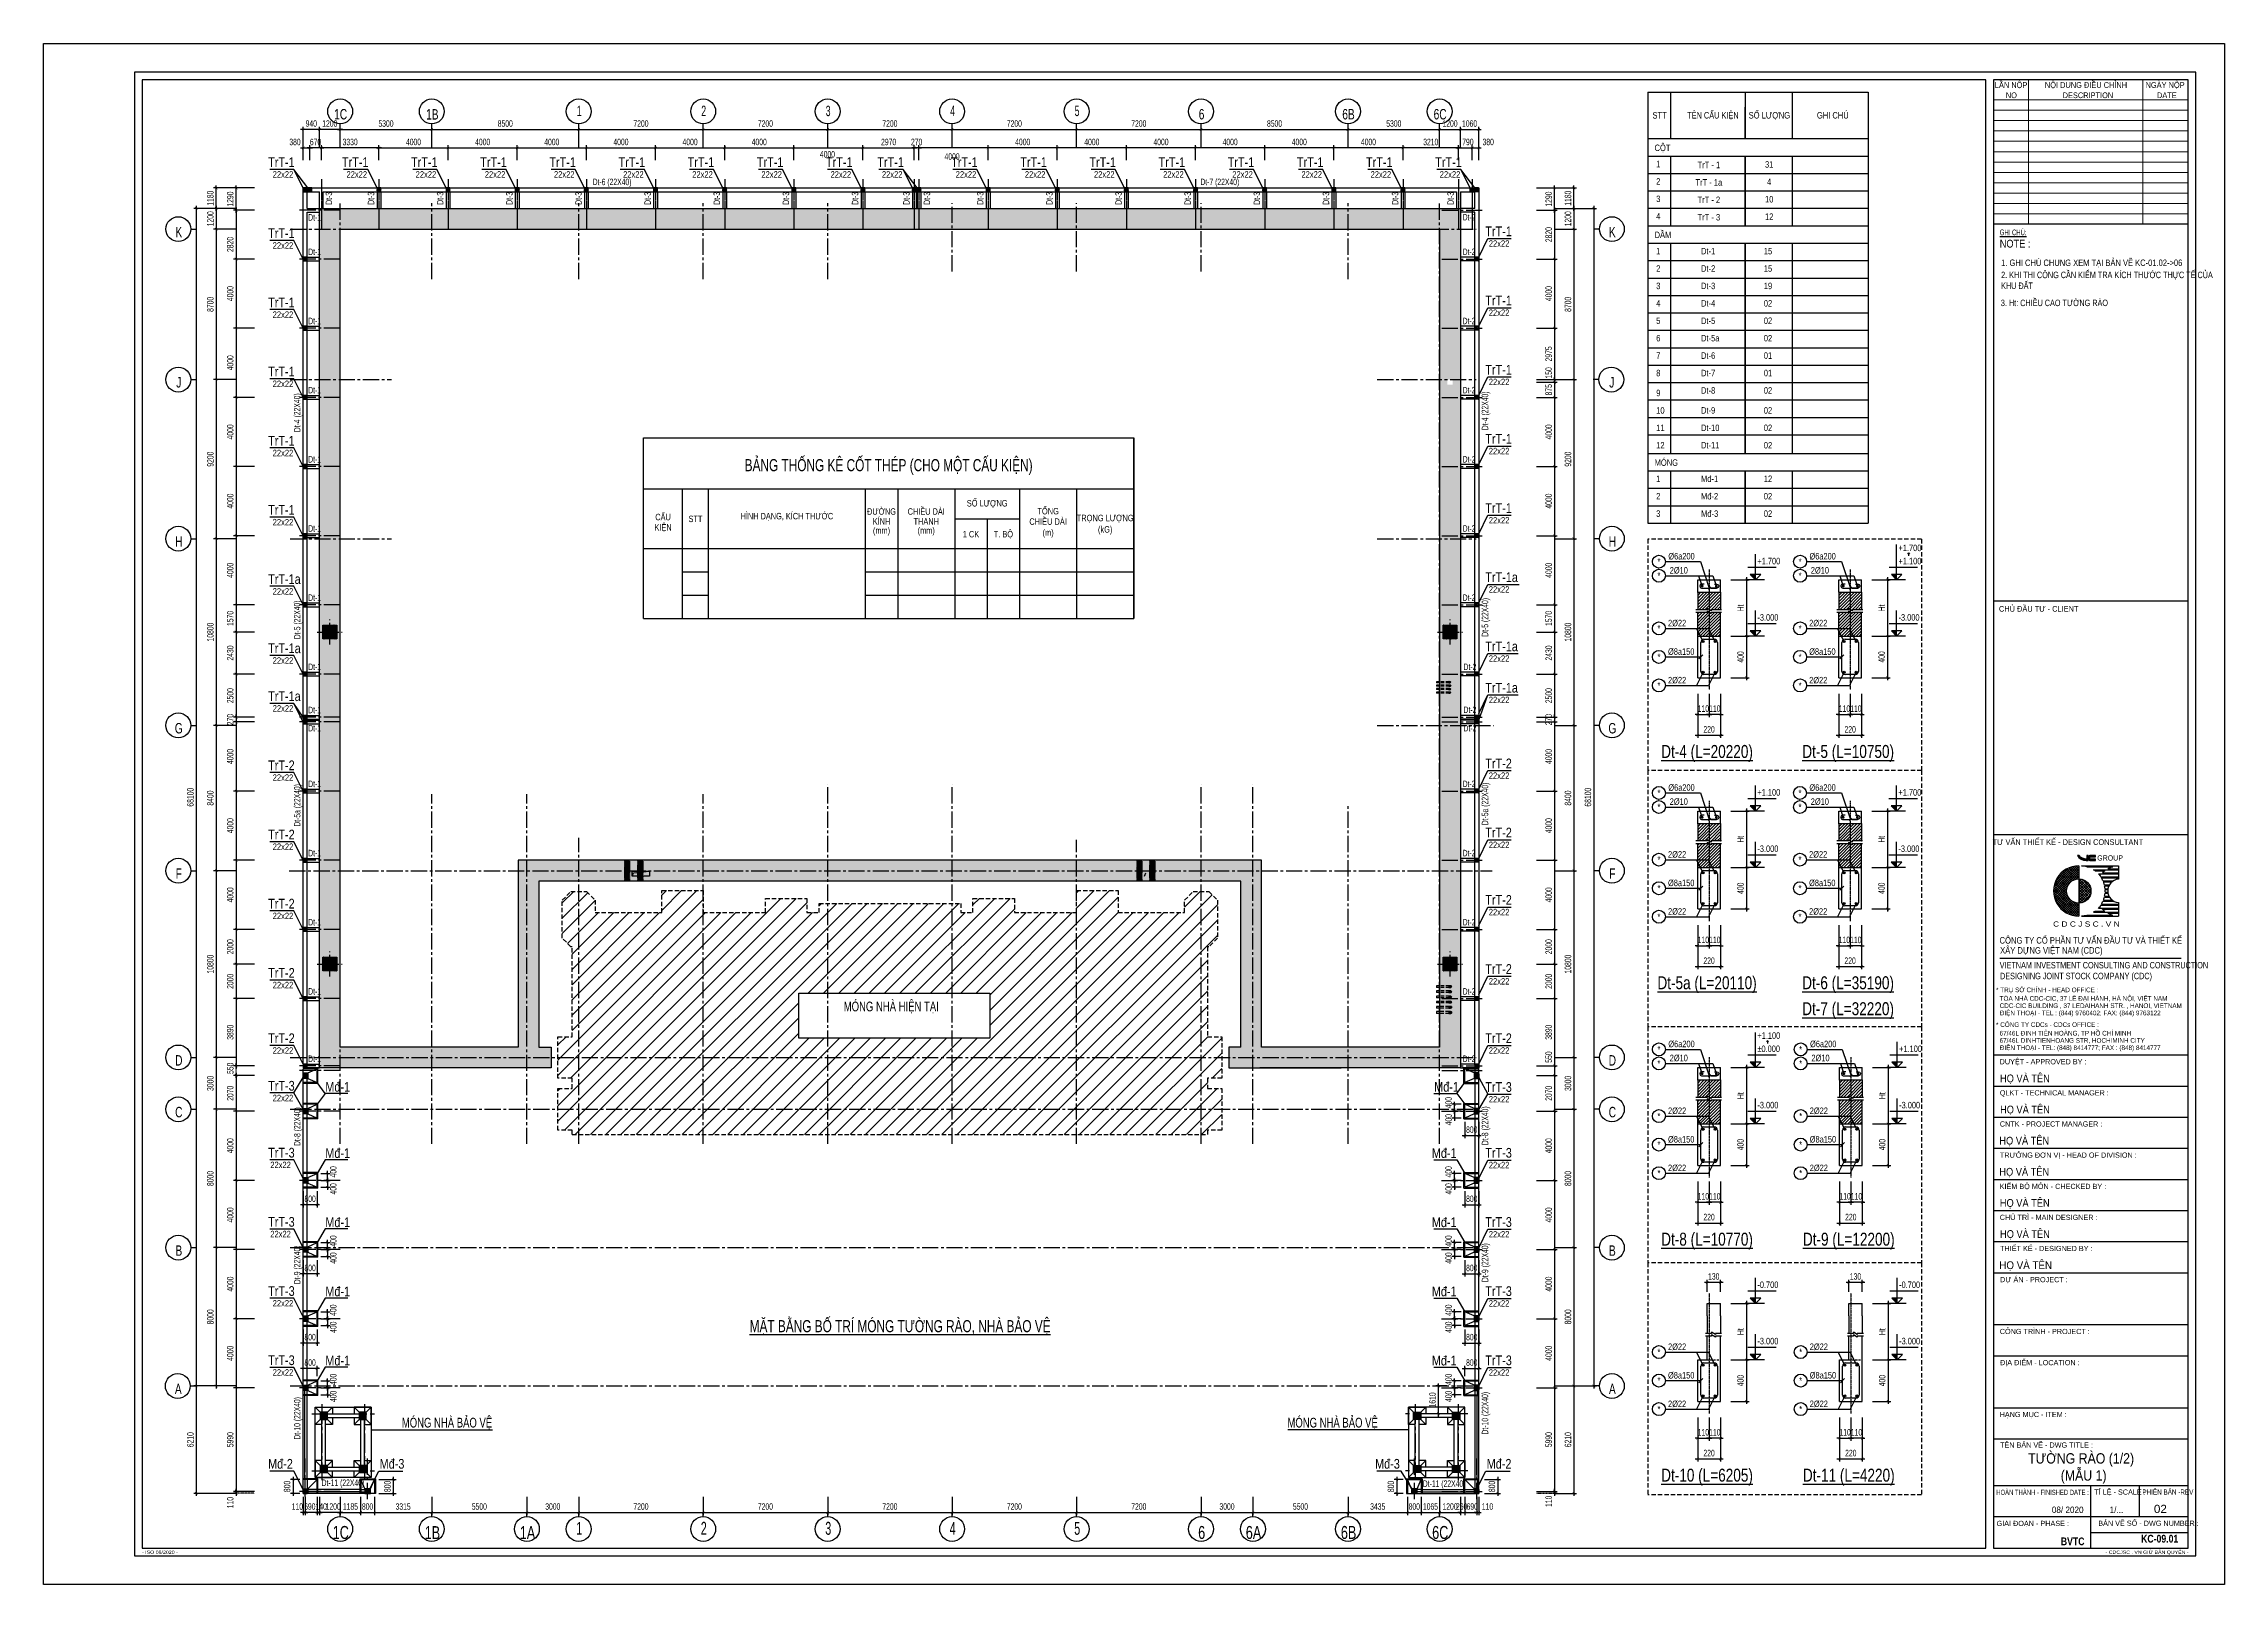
# Model space of a CAD drawing. Extents: x 195594 to 457145, y -254194 to -165094.
# Drawn here: x 195594 to 321744, y -254194 to -165094 of the extents above; entities that cross this region are included whole.
import ezdxf
from ezdxf.enums import TextEntityAlignment as Align

# ---------------------------------------------------------------- set-up
doc = ezdxf.new("R2010")
doc.units = 0
doc.header["$LTSCALE"] = 0.5
doc.header["$MEASUREMENT"] = 0
for name, pattern in [('CENTER', [2, 1.25, -0.25, 0.25, -0.25]), ('CENTER2', [1.125, 0.75, -0.125, 0.125, -0.125]), ('CENTERK', [0.64, 0.4, -0.08, 0.08, -0.08]), ('HIDDEN', [0.375, 0.25, -0.125])]:
    doc.linetypes.add(name, pattern=pattern)
doc.layers.get('0').update_dxf_attribs({"linetype": 'CONTINUOUS'})
doc.layers.get('Defpoints').update_dxf_attribs({"linetype": 'CONTINUOUS'})
for name, color, linetype in [('CDC -TEXT KHUNG', 7, 'CONTINUOUS'), ('CDC-KHUNGTEN', 7, 'CONTINUOUS'), ('CDC.01.AXIS', 160, 'CENTER2'), ('CDC.02.DIM', 1, 'CONTINUOUS'), ('CDC.03.BORDER', 3, 'CONTINUOUS'), ('CDC.04.HIDDEN', 8, 'HIDDEN'), ('CDC.05.STEEL', 4, 'CONTINUOUS'), ('CDC.06.TEXT', 2, 'CONTINUOUS'), ('CDC.10.HATCH', 9, 'CONTINUOUS'), ('CDC.11.NOTE', 8, 'CONTINUOUS'), ('CDC.12.PILE', 7, 'CONTINUOUS'), ('CDC.14.STEELNUM', 9, 'CONTINUOUS'), ('KCS_AXIS_SUB', 5, 'CENTER'), ('KCS_BORDER', 3, 'CONTINUOUS'), ('KCS_HIDDEN', 8, 'HIDDEN'), ('KCS_SNODE', 6, 'CONTINUOUS'), ('KCS_STEEL', 4, 'CONTINUOUS'), ('KCS_TEXT', 2, 'CONTINUOUS')]:
    doc.layers.add(name, color=color, linetype=linetype)
doc.layers.add('Tpl_Bound', color=1, linetype='CONTINUOUS', plot=False)
doc.styles.add('ARIAL', font='arial.ttf', dxfattribs={"width": 0.6})
doc.styles.add('arial1', font='arial.ttf', dxfattribs={"width": 0.7})
doc.styles.add('Arial_4', font='arial.ttf', dxfattribs={"width": 0.75, "height": 3})
doc.styles.add('Arial_B_3', font='arialbd.ttf', dxfattribs={"width": 0.75, "height": 3})
doc.styles.add('BIGTEXT', font='arial.ttf', dxfattribs={"width": 0.7})
doc.styles.add('KCS_SMTEXT', font='arial.ttf', dxfattribs={"width": 0.75})
doc.styles.add('KT CDC', font='arial.ttf', dxfattribs={"width": 0.85, "height": 200})
doc.styles.add('ROMANS', font='arial.ttf', dxfattribs={"width": 0.55})
doc.styles.add('SMTEXT', font='arial.ttf', dxfattribs={"width": 0.65})
doc.dimstyles.new('150', dxfattribs={"dimscale": 150, "dimtxt": 2.5, "dimasz": 1, "dimexe": 1, "dimexo": 0, "dimgap": 1, "dimtad": 1, "dimdec": 0, "dimdsep": 46, "dimtxsty": 'ARIAL', "dimblk": 'ARCHTICK', "dimcen": 1, "dimdle": 1, "dimclrd": 1, "dimclre": 1, "dimclrt": 2, "dimadec": 0, "dimazin": 0, "dimtfac": 0.00072, "dimtdec": 0, "dimtix": 1, "dimtmove": 2, "dimatfit": 3, "dimldrblk": 'ARCHTICK', "dimfxl": 1, "dimtolj": 1, "dimarcsym": 0})
doc.dimstyles.new('150X25', dxfattribs={"dimscale": 150, "dimtxt": 2.5, "dimasz": 1, "dimexe": 1, "dimexo": 0, "dimgap": 1, "dimtad": 1, "dimdec": 0, "dimlfac": 0.166667, "dimdsep": 46, "dimtxsty": 'ARIAL', "dimblk": 'ARCHTICK', "dimcen": 1, "dimdle": 1, "dimclrd": 1, "dimclre": 1, "dimclrt": 2, "dimadec": 0, "dimazin": 0, "dimtfac": 0.00072, "dimtdec": 0, "dimtix": 1, "dimtmove": 2, "dimatfit": 3, "dimldrblk": 'ARCHTICK', "dimfxl": 1, "dimtolj": 1, "dimarcsym": 0})
pattern_1 = [(140, (-127756.355, -227742.043), (6.2752135, 71.726018), [7.5, -82.5]), (85, (-127756.355, -227742.04), (-75.219213, -13.875133), [6, -66]), (190.4514, (-127755.83, -227736.066), (-68.943954, 57.850938), [6.374019, -70.114211]), (136.1842, (-127776.355, -227742.04), (16.551901, 106.724105), [11.25, -123.75]), (186.6356, (-127774.98, -227733.15), (-97.411787, 93.46627), [9.56103, -105.1713]), (81.1842, (-127776.36, -227742.04), (-97.41186, 93.466195), [9, -99]), (111, (-127771.355, -227732.043), (40.261889, 59.690705), [7.5, -82.5]), (316, (-127771.355, -227732.04), (36.553981, 67.188212), [6, -66]), (161.4514, (-127768, -227727.07), (-32.25305, 84.022263), [6.374019, -70.114211]), (157.5, (-127756.355, -227742.043), (-29.4374462, -15.5916183), [0, -65.2, 0, -67, 0, -66.25]), (94.5, (-127756.355, -227742.043), (-38.010319, 28.3350924), [0, -38.2, 0, -63.7, 0, -25.25]), (57.5, (-127756.355, -227764.343), (2.2554872, 53.3822436), [0, -25, 0, -78, 0, -103.5]), (47.5, (-127756.355, -227774.343), (-10.010498, 58.318617), [0, -32.5, 0, -51.8, 0, -73.5]), (45, (-127756.355, -227742.043), (-30.052038, 30.052038), []), (45, (-127768.605, -227742.043), (-30.052038, 30.052038), [])]
pattern_2 = [(140, (564264.32, -1905488.6), (12.550427, 143.4520365), [15, -165]), (85, (564264.32, -1905488.6), (-150.438427, -27.750267), [12, -132]), (190.4514, (564265.37, -1905476.64), (-137.887908, 115.701876), [12.748038, -140.228422]), (136.1842, (564224.32, -1905488.6), (33.103803, 213.44821), [22.5, -247.5]), (186.6356, (564227.08, -1905470.8), (-194.823574, 186.93254), [19.122058, -210.3426]), (81.1842, (564224.32, -1905488.6), (-194.82372, 186.93239), [18, -198]), (111, (564234.32, -1905468.6), (80.523778, 119.3814104), [15, -165]), (56, (564234.32, -1905468.6), (-145.030009, 48.663066), [12, -132]), (161.4514, (564241.03, -1905458.65), (-64.506099, 168.044526), [12.748038, -140.228422]), (127.5, (564264.325, -1905488.597), (-66.5787708, 2.431971), [0, -130.4, 0, -134, 0, -132.5]), (97.5, (564264.325, -1905488.6), (-78.8823424, 52.6139075), [0, -76.4, 0, -127.4, 0, -50.5]), (57.5, (564264.325, -1905533.197), (4.5109743, 106.7644872), [0, -50, 0, -156, 0, -207]), (47.5, (564264.32, -1905553.2), (-20.0209965, 116.637234), [0, -65, 0, -103.6, 0, -147]), (135, (564264.325, -1905488.6), (-60.1040764, -60.1040764), []), (135, (564239.825, -1905488.6), (-60.1040764, -60.1040764), [])]

msp = doc.modelspace()

# ---------------------------------------------------------------- texts
at = {"layer": 'CDC -TEXT KHUNG', "color": 6, "style": 'KT CDC', "width": 0.85}
for s, p in [('TƯỜNG RÀO (1/2)', (310394, -247208.3)), ('(MẪU 1)', (312277.4, -248193.4))]:
    msp.add_text(s, height=600, dxfattribs=at).set_placement(p)
at = {"layer": 'CDC -TEXT KHUNG', "color": 7, "style": 'Arial_B_3', "width": 0.8}
msp.add_text('KC-09.01', height=450, dxfattribs=at).set_placement((319077.7, -251777.9), align=Align.RIGHT)
at = {"layer": 'CDC.06.TEXT'}
for s, height, style, width, p in [('1', 602.9, 'ARIAL', 0.6, (226436.1, -169285.1)), ('2', 602.9, 'ARIAL', 0.6, (233636.1, -169285.1)), ('3', 602.9, 'ARIAL', 0.6, (240836.1, -169285.1)), ('4', 602.9, 'ARIAL', 0.6, (248036.1, -169285.1)), ('5', 602.9, 'ARIAL', 0.6, (255236.1, -169285.1)), ('3. Ht: CHIỀU CAO TƯỜNG RÀO', 375, 'arial1', 0.7, (308813.8, -180273.5)), ('1', 750, 'ARIAL', 0.6, (226407.9, -251327.8)), ('2', 750, 'ARIAL', 0.6, (233607.9, -251327.8)), ('3', 750, 'ARIAL', 0.6, (240807.9, -251327.8)), ('4', 750, 'ARIAL', 0.6, (248007.9, -251327.8)), ('5', 750, 'ARIAL', 0.6, (255207.9, -251327.8))]:
    msp.add_text(s, height=height, dxfattribs=dict(at, style=style, width=width)).set_placement(p)
for s, height, style, width, p in [('TÊN CẤU KIỆN', 375, 'ARIAL', 0.65, (290668.9, -169237.8)), ('SỐ LƯỢNG', 375, 'ARIAL', 0.8, (294226.3, -169237.8)), ('GHI CHÚ', 375, 'ARIAL', 0.8, (298172.3, -169237.8)), ('STT', 375, 'ARIAL', 0.8, (288661.5, -169237.8)), ('CỘT', 375, 'ARIAL', 0.8, (288782.4, -171117)), ('TrT-1', 562.5, 'ARIAL', 0.8, (208580.8, -171950.1)), ('TrT-1', 562.5, 'ARIAL', 0.8, (212850.8, -171950.1)), ('TrT-1', 562.5, 'ARIAL', 0.8, (216850.8, -171950.1)), ('TrT-1', 562.5, 'ARIAL', 0.8, (220850.8, -171950.1)), ('TrT-1', 562.5, 'ARIAL', 0.8, (224850.8, -171950.1)), ('TrT-1', 562.5, 'ARIAL', 0.8, (228850.8, -171950.1)), ('TrT-1', 562.5, 'ARIAL', 0.8, (232850.8, -171950.1)), ('TrT-1', 562.5, 'ARIAL', 0.8, (236850.8, -171950.1)), ('TrT-1', 562.5, 'ARIAL', 0.8, (240850.8, -171950.1)), ('TrT-1', 562.5, 'ARIAL', 0.8, (243820.8, -171950.1)), ('TrT-1', 562.5, 'ARIAL', 0.8, (248090.8, -171950.1)), ('TrT-1', 562.5, 'ARIAL', 0.8, (252090.8, -171950.1)), ('TrT-1', 562.5, 'ARIAL', 0.8, (256090.8, -171950.1)), ('TrT-1', 562.5, 'ARIAL', 0.8, (260090.8, -171950.1)), ('TrT-1', 562.5, 'ARIAL', 0.8, (264090.8, -171950.1)), ('TrT-1', 562.5, 'ARIAL', 0.8, (268090.8, -171950.1)), ('TrT-1', 562.5, 'ARIAL', 0.8, (272090.8, -171950.1)), ('TrT-1', 562.5, 'ARIAL', 0.8, (276090.8, -171950.1)), ('1', 375, 'ARIAL', 0.8, (288876.9, -172054)), ('Dt-6 (22X40)', 375, 'ARIAL', 0.6, (227354.4, -173090.2)), ('Dt-7 (22X40)', 375, 'ARIAL', 0.6, (262510.9, -173090.2)), ('3', 375, 'ARIAL', 0.8, (288876.9, -174068.6)), ('2', 375, 'ARIAL', 0.8, (288876.9, -173061.3)), ('Dt-1', 375, 'ARIAL', 0.6, (210900.8, -175141.4)), ('Dt-2', 375, 'ARIAL', 0.6, (277680.8, -175133.4)), ('4', 375, 'ARIAL', 0.8, (288876.9, -175075.9)), ('TrT-1', 562.5, 'ARIAL', 0.8, (208580.8, -176060.1)), ('TrT-1', 562.5, 'ARIAL', 0.8, (278990.2, -175950.1)), ('DẦM ', 375, 'ARIAL', 0.8, (288782.4, -176153.5)), ('Dt-1', 375, 'ARIAL', 0.6, (210900.8, -177132.4)), ('Dt-2', 375, 'ARIAL', 0.6, (277680.8, -177132.4)), ('1', 375, 'ARIAL', 0.8, (288876.9, -177090.5)), ('Dt-1', 375, 'ARIAL', 0.8, (291469, -177090.5)), ('15', 375, 'ARIAL', 0.8, (295101.5, -177090.5)), ('1. GHI CHÚ CHUNG XEM TẠI BẢN VẼ KC-01.02->06', 375, 'arial1', 0.8, (308829.2, -177766.9)), ('3', 375, 'ARIAL', 0.8, (288876.9, -179105.1)), ('2', 375, 'ARIAL', 0.8, (288876.9, -178097.8)), ('Dt-2', 375, 'ARIAL', 0.8, (291469, -178097.8)), ('Dt-3', 375, 'ARIAL', 0.8, (291469, -179105.1)), ('15', 375, 'ARIAL', 0.8, (295101.5, -178097.8)), ('19', 375, 'ARIAL', 0.8, (295101.5, -179105.1)), ('TrT-1', 562.5, 'ARIAL', 0.8, (208580.8, -180060.1)), ('TrT-1', 562.5, 'ARIAL', 0.8, (278990.2, -179950.1)), ('4', 375, 'ARIAL', 0.8, (288876.9, -180112.4)), ('Dt-4', 375, 'ARIAL', 0.8, (291469, -180112.4)), ('02', 375, 'ARIAL', 0.8, (295101.5, -180112.4)), ('Dt-1', 375, 'ARIAL', 0.6, (210900.8, -181132.4)), ('Dt-2', 375, 'ARIAL', 0.6, (277680.8, -181132.4)), ('5', 375, 'ARIAL', 0.8, (288876.9, -181119.7)), ('Dt-5', 375, 'ARIAL', 0.8, (291469, -181119.7)), ('02', 375, 'ARIAL', 0.8, (295101.5, -181119.7)), ('6', 375, 'ARIAL', 0.8, (288876.9, -182127)), ('Dt-5a', 375, 'ARIAL', 0.8, (291469, -182127)), ('02', 375, 'ARIAL', 0.8, (295101.5, -182127)), ('TrT-1', 562.5, 'ARIAL', 0.8, (208580.8, -184060.1)), ('TrT-1', 562.5, 'ARIAL', 0.8, (278990.2, -183950.1)), ('8', 375, 'ARIAL', 0.8, (288876.9, -184141.7)), ('7', 375, 'ARIAL', 0.8, (288876.9, -183134.4)), ('Dt-6', 375, 'ARIAL', 0.8, (291469, -183134.4)), ('Dt-7', 375, 'ARIAL', 0.8, (291469, -184141.7)), ('01', 375, 'ARIAL', 0.8, (295101.5, -183134.4)), ('01', 375, 'ARIAL', 0.8, (295101.5, -184141.7)), ('Dt-1', 375, 'ARIAL', 0.6, (210900.8, -185132.4)), ('Dt-2', 375, 'ARIAL', 0.6, (277680.8, -185132.4)), ('9', 375, 'ARIAL', 0.8, (288876.9, -185296)), ('Dt-8', 375, 'ARIAL', 0.8, (291469, -185149)), ('02', 375, 'ARIAL', 0.8, (295101.5, -185149)), ('10', 375, 'ARIAL', 0.8, (288876.9, -186303.3)), ('Dt-9', 375, 'ARIAL', 0.8, (291469, -186303.3)), ('02', 375, 'ARIAL', 0.8, (295101.5, -186303.3)), ('TrT-1', 562.5, 'ARIAL', 0.8, (208580.8, -188060.1)), ('TrT-1', 562.5, 'ARIAL', 0.8, (278990.2, -187950.1)), ('11', 375, 'ARIAL', 0.8, (288876.9, -187310.6)), ('Dt-10', 375, 'ARIAL', 0.8, (291469, -187310.6)), ('02', 375, 'ARIAL', 0.8, (295101.5, -187310.6)), ('Dt-1', 375, 'ARIAL', 0.6, (210900.8, -189132.4)), ('Dt-2', 375, 'ARIAL', 0.6, (277680.8, -189132.4)), ('MÓNG ', 375, 'ARIAL', 0.8, (288782.4, -189321.7)), ('12 ', 375, 'ARIAL', 0.8, (288876.9, -188317.9)), ('Dt-11', 375, 'ARIAL', 0.8, (291469, -188317.9)), ('02', 375, 'ARIAL', 0.8, (295101.5, -188317.9)), ('1', 375, 'ARIAL', 0.8, (288876.9, -190258.7)), ('Mđ-1', 375, 'ARIAL', 0.8, (291469, -190258.7)), ('12', 375, 'ARIAL', 0.8, (295101.5, -190258.7)), ('TrT-1', 562.5, 'ARIAL', 0.8, (278990.2, -191950.1)), ('2', 375, 'ARIAL', 0.8, (288876.9, -191266)), ('Mđ-2', 375, 'ARIAL', 0.8, (291469, -191266)), ('02', 375, 'ARIAL', 0.8, (295101.5, -191266)), ('TrT-1', 562.5, 'ARIAL', 0.8, (208580.8, -192060.1)), ('Dt-1', 375, 'ARIAL', 0.6, (210900.8, -193132.4)), ('Dt-2', 375, 'ARIAL', 0.6, (277680.8, -193132.4)), ('3', 375, 'ARIAL', 0.8, (288876.9, -192273.3)), ('Mđ-3', 375, 'ARIAL', 0.8, (291473.4, -192273.3)), ('02', 375, 'ARIAL', 0.8, (295101.5, -192273.3)), ('+1.700', 378, 'ROMANS', 0.65, (302894, -194254.3)), ('+1.700', 378, 'ROMANS', 0.65, (294730.1, -195017)), ('+1.100', 378, 'ROMANS', 0.65, (302894, -195017)), ('TrT-1a', 562.5, 'ARIAL', 0.8, (208580.8, -196060.1)), ('TrT-1a', 562.5, 'ARIAL', 0.8, (278990.2, -195950.1)), ('Dt-1', 375, 'ARIAL', 0.6, (210900.8, -197132.4)), ('Dt-2', 375, 'ARIAL', 0.6, (277680.8, -197132.4)), ('-3.000', 378, 'ROMANS', 0.65, (294730.1, -198275.6)), ('-3.000', 378, 'ROMANS', 0.65, (302894, -198275.6)), ('TrT-1a', 562.5, 'ARIAL', 0.8, (208580.8, -200060.1)), ('TrT-1a', 562.5, 'ARIAL', 0.8, (278990.2, -199950.1)), ('Dt-1', 375, 'ARIAL', 0.6, (210900.8, -201132.4)), ('Dt-2', 375, 'ARIAL', 0.6, (277731, -201132.4)), ('TrT-1a', 562.5, 'ARIAL', 0.8, (208580.8, -202830.1)), ('TrT-1a', 562.5, 'ARIAL', 0.8, (278990.2, -202340.1)), ('Dt-1', 375, 'ARIAL', 0.6, (210900.8, -203628.2)), ('Dt-2', 375, 'ARIAL', 0.6, (277731, -203616.3)), ('Dt-1', 375, 'ARIAL', 0.6, (210900.8, -204680.4)), ('Dt-2', 375, 'ARIAL', 0.6, (277731, -204680.4)), ('TrT-2', 562.5, 'ARIAL', 0.8, (208580.8, -206830.1)), ('TrT-2', 562.5, 'ARIAL', 0.8, (278990.2, -206720.1)), ('Dt-1', 375, 'ARIAL', 0.6, (210900.8, -207902.4)), ('Dt-2', 375, 'ARIAL', 0.6, (277680.8, -207902.4)), ('+1.100', 378, 'ROMANS', 0.65, (294730.1, -208392.7)), ('+1.700', 378, 'ROMANS', 0.65, (302888.9, -208392.7)), ('TrT-2', 562.5, 'ARIAL', 0.8, (208580.8, -210830.1)), ('TrT-2', 562.5, 'ARIAL', 0.8, (278990.2, -210720.1)), ('Dt-1', 375, 'ARIAL', 0.6, (210900.8, -211902.4)), ('Dt-2', 375, 'ARIAL', 0.6, (277680.8, -211902.4)), ('-3.000', 378, 'ROMANS', 0.65, (294730.1, -211651.3)), ('-3.000', 378, 'ROMANS', 0.65, (302888.9, -211651.3)), ('TrT-2', 562.5, 'ARIAL', 0.8, (278990.2, -214610.1)), ('TrT-2', 562.5, 'ARIAL', 0.8, (208580.8, -214830.1)), ('Dt-1', 375, 'ARIAL', 0.6, (210900.8, -215902.4)), ('Dt-2', 375, 'ARIAL', 0.6, (277680.8, -215902.4)), ('TrT-2', 562.5, 'ARIAL', 0.8, (208580.8, -218830.1)), ('TrT-2', 562.5, 'ARIAL', 0.8, (278990.2, -218610.1)), ('Dt-1', 375, 'ARIAL', 0.6, (210900.8, -219902.4)), ('MÓNG NHÀ HIỆN TẠI', 562.5, 'ARIAL', 0.7, (241878.9, -220773.9)), ('Dt-2', 375, 'ARIAL', 0.6, (277680.8, -219902.4)), ('TrT-2', 562.5, 'ARIAL', 0.8, (208580.8, -222613.1)), ('TrT-2', 562.5, 'ARIAL', 0.8, (278990.2, -222613.1)), ('%%P0.000', 378, 'ROMANS', 0.65, (294730.1, -223220.6)), ('+1.100', 378, 'ROMANS', 0.65, (294730.1, -222457.9)), ('+1.100', 378, 'ROMANS', 0.65, (302928, -223220.6)), ('Dt-1', 375, 'ARIAL', 0.6, (210900.8, -223795.5)), ('Dt-2', 375, 'ARIAL', 0.6, (277680.8, -223795.5)), ('TrT-3', 562.5, 'ARIAL', 0.8, (208580.8, -225360.4)), ('TrT-3', 562.5, 'ARIAL', 0.8, (278990.2, -225432.7)), ('-3.000', 378, 'ROMANS', 0.65, (294730.1, -226479.2)), ('-3.000', 378, 'ROMANS', 0.65, (302928, -226479.2)), ('TrT-3', 562.5, 'ARIAL', 0.8, (208580.8, -229230.1)), ('TrT-3', 562.5, 'ARIAL', 0.8, (278990.2, -229238)), ('TrT-3', 562.5, 'ARIAL', 0.8, (208580.8, -233230.1)), ('TrT-3', 562.5, 'ARIAL', 0.8, (278990.2, -233237.8)), ('TrT-3', 562.5, 'ARIAL', 0.8, (208580.8, -237230.1)), ('TrT-3', 562.5, 'ARIAL', 0.8, (278990.2, -237237.6)), ('-0.700', 378, 'ROMANS', 0.65, (294730.1, -236867.2)), ('-0.700', 378, 'ROMANS', 0.65, (302928, -236867.2)), ('TrT-3', 562.5, 'ARIAL', 0.8, (208580.8, -241230.1)), ('-3.000', 378, 'ROMANS', 0.65, (294730.1, -240125.8)), ('-3.000', 378, 'ROMANS', 0.65, (302928, -240125.8)), ('TrT-3', 562.5, 'ARIAL', 0.8, (278990.2, -241237.5)), ('MÓNG NHÀ BẢO VỆ', 562.5, 'ARIAL', 0.7, (216314.9, -244841.8)), ('MÓNG NHÀ BẢO VỆ', 562.5, 'ARIAL', 0.7, (267545.7, -244841.8)), ('Mđ-2', 562.5, 'ARIAL', 0.8, (208580.8, -247223.1)), ('Mđ-3', 562.5, 'ARIAL', 0.8, (215031.4, -247223.1)), ('Mđ-3', 562.5, 'ARIAL', 0.8, (272616.6, -247223.1)), ('Mđ-2', 562.5, 'ARIAL', 0.8, (279071.8, -247223.1)), ('Dt-11 (22X40)', 375, 'ARIAL', 0.6, (211675.2, -248316.2)), ('Dt-11 (22X40)', 375, 'ARIAL', 0.6, (275377.2, -248368.1))]:
    msp.add_text(s, height=height, dxfattribs=dict(at, style=style, width=width)).set_placement(p, align=Align.MIDDLE_LEFT)
at = {"layer": 'CDC.06.TEXT', "style": 'ARIAL', "width": 0.8}
for s, p in [('22x22', (209440.5, -172656.3)), ('22x22', (213710.5, -172656.3)), ('22x22', (217710.5, -172656.3)), ('22x22', (221710.5, -172656.3)), ('22x22', (225710.5, -172656.3)), ('22x22', (229710.5, -172656.3)), ('22x22', (233710.5, -172656.3)), ('22x22', (237710.5, -172656.3)), ('22x22', (241710.5, -172656.3)), ('22x22', (244680.5, -172656.3)), ('22x22', (248950.5, -172656.3)), ('22x22', (252950.5, -172656.3)), ('22x22', (256950.5, -172656.3)), ('22x22', (260950.5, -172656.3)), ('22x22', (264950.5, -172656.3)), ('22x22', (268950.5, -172656.3)), ('22x22', (272950.5, -172656.3)), ('22x22', (276950.5, -172656.3)), ('TrT - 1', (291923.1, -172110.2)), ('31', (295412.2, -172078.7)), ('TrT - 1a', (291923.1, -173117.5)), ('TrT - 2', (291923.1, -174124.8)), ('10', (295412.2, -174093.3)), ('4', (295412.2, -173086)), ('TrT - 3', (291923.1, -175132.1)), ('12', (295412.2, -175100.6)), ('22x22', (209440.5, -176766.3)), ('22x22', (279788.6, -176656.3)), ('22x22', (209440.5, -180766.3)), ('22x22', (279788.6, -180656.3)), ('22x22', (209440.5, -184766.3)), ('22x22', (279788.6, -184656.3)), ('22x22', (209440.5, -188766.3)), ('22x22', (279788.6, -188656.3)), ('22x22', (209440.5, -192766.3)), ('22x22', (279788.6, -192656.3)), ('22x22', (209440.5, -196766.3)), ('22x22', (279788.6, -196656.3)), ('22x22', (209440.5, -200766.3)), ('22x22', (279788.6, -200656.3)), ('22x22', (279788.6, -203046.3)), ('22x22', (209440.5, -203536.3)), ('22x22', (209440.5, -207536.3)), ('22x22', (279788.6, -207426.3)), ('22x22', (209440.5, -211536.3)), ('22x22', (279788.6, -211426.3)), ('22x22', (209440.5, -215536.3)), ('22x22', (279788.6, -215316.3)), ('22x22', (209440.5, -219536.3)), ('22x22', (279788.6, -219316.3)), ('22x22', (209440.5, -223319.3)), ('22x22', (279788.6, -223319.3)), ('22x22', (209440.5, -226066.6)), ('22x22', (279788.6, -226138.9)), ('22x22', (209302.4, -229936.3)), ('22x22', (279788.6, -229944.2)), ('22x22', (209302.4, -233936.3)), ('22x22', (279788.6, -233944)), ('22x22', (209440.5, -237936.3)), ('22x22', (279788.6, -237943.8)), ('22x22', (209440.5, -241936.3)), ('22x22', (279788.6, -241943.7))]:
    msp.add_text(s, height=375, dxfattribs=at).set_placement(p, align=Align.MIDDLE_CENTER)
at = {"layer": 'CDC.06.TEXT', "style": 'ARIAL', "width": 0.6}
for s, p in [('Dt-3', (212094.1, -174413.2)), ('Dt-3', (214532.9, -174413.2)), ('Dt-3', (218532.9, -174413.2)), ('Dt-3', (222532.9, -174413.2)), ('Dt-3', (226532.9, -174413.2)), ('Dt-3', (230532.9, -174413.2)), ('Dt-3', (234532.9, -174413.2)), ('Dt-3', (238532.9, -174413.2)), ('Dt-3', (242532.9, -174413.2)), ('Dt-3', (245502.9, -174413.2)), ('Dt-3', (246689.1, -174413.2)), ('Dt-3', (249772.9, -174413.2)), ('Dt-3', (253772.9, -174413.2)), ('Dt-3', (257772.9, -174413.2)), ('Dt-3', (261772.9, -174413.2)), ('Dt-3', (265772.9, -174413.2)), ('Dt-3', (269772.9, -174413.2)), ('Dt-3', (273772.9, -174413.2)), ('Dt-3', (276980.8, -174413.2)), ('Dt-4 (22X40)', (210262.9, -187562.6)), ('Dt-4 (22X40)', (278972.8, -187452.7)), ('Dt-5 (22X40)', (210262.9, -199540.7)), ('Dt-5 (22X40)', (278972.8, -199396.7)), ('Dt-5a (22X40)', (210262.9, -210377.5)), ('Dt-5a (22X40)', (278972.8, -210294.2)), ('Dt-8 (22X40)', (210262.9, -228844.3)), ('Dt-8 (22X40)', (278972.8, -228796.5)), ('Dt-9 (22X40)', (210262.9, -236839.6)), ('Dt-9 (22X40)', (278972.8, -236711.3)), ('Dt-10 (22X40)', (210262.9, -245825.4)), ('Dt-10 (22X40)', (278972.8, -245528.2))]:
    msp.add_text(s, height=375, rotation=90, dxfattribs=at).set_placement(p, align=Align.MIDDLE_LEFT)
at = {"layer": 'CDC.06.TEXT'}
for s, height, style, width, p in [('BẢNG THỐNG KÊ CỐT THÉP (CHO MỘT CẤU KIỆN)', 700, 'BIGTEXT', 0.7, (244476.9, -189469.7)), ('%%C6a200', 378, 'ROMANS', 0.65, (290341.6, -194736.2)), ('2%%C10', 378, 'ROMANS', 0.65, (290183.4, -195549.1)), ('%%C6a200', 378, 'ROMANS', 0.65, (298505.5, -194736.2)), ('2%%C10', 378, 'ROMANS', 0.65, (298347.3, -195549.1)), ('%%C6a200', 378, 'ROMANS', 0.65, (290341.6, -208111.9)), ('%%C6a200', 378, 'ROMANS', 0.65, (298500.4, -208111.9)), ('2%%C10', 378, 'ROMANS', 0.65, (290183.4, -208924.9)), ('2%%C10', 378, 'ROMANS', 0.65, (298342.2, -208924.9)), ('%%C6a200', 378, 'ROMANS', 0.65, (290341.6, -222939.8)), ('%%C6a200', 378, 'ROMANS', 0.65, (298539.5, -222939.8)), ('2%%C10', 378, 'ROMANS', 0.65, (290183.4, -223752.7)), ('2%%C10', 378, 'ROMANS', 0.65, (298381.3, -223752.7))]:
    msp.add_text(s, height=height, dxfattribs=dict(at, style=style, width=width)).set_placement(p, align=Align.MIDDLE)
for s, height, style, width, p in [('SỐ LƯỢNG', 375, 'SMTEXT', 0.75, (250176.9, -191860.9)), ('KIỆN', 375, 'SMTEXT', 0.65, (231426.9, -193255.8)), ('CẤU', 375, 'SMTEXT', 0.65, (231426.9, -192658.5)), ('STT', 375, 'SMTEXT', 0.65, (233301.9, -192763.7)), ('HÌNH DẠNG, KÍCH THƯỚC', 375, 'SMTEXT', 0.65, (238589.4, -192606.1)), ('ĐƯỜNG', 375, 'SMTEXT', 0.65, (244064.4, -192337.6)), ('KÍNH', 375, 'SMTEXT', 0.65, (244064.4, -192907.6)), ('CHIỀU DÀI', 375, 'SMTEXT', 0.65, (246651.9, -192337.6)), ('THANH', 375, 'SMTEXT', 0.65, (246651.9, -192907.6)), ('CHIỀU DÀI', 375, 'SMTEXT', 0.75, (253701.9, -192921)), ('TỔNG', 375, 'SMTEXT', 0.75, (253701.9, -192318.9)), ('TRỌNG LƯỢNG', 375, 'SMTEXT', 0.75, (257001.9, -192713.8)), ('(kG)', 375, 'SMTEXT', 0.75, (257001.9, -193371.7)), ('(mm)', 375, 'SMTEXT', 0.65, (244064.4, -193436.6)), ('(mm)', 375, 'SMTEXT', 0.65, (246651.9, -193436.6)), ('1 CK', 375, 'SMTEXT', 0.75, (249239.4, -193648.9)), ('T. BỘ', 375, 'SMTEXT', 0.75, (251114.4, -193648.9)), ('(m)', 375, 'SMTEXT', 0.75, (253701.9, -193555.8)), ('%%UDt-4 (L=20220)', 750, 'KCS_SMTEXT', 0.75, (291818.5, -206402.8)), ('%%UDt-5 (L=10750)', 750, 'KCS_SMTEXT', 0.75, (299982.4, -206402.8)), ('%%UDt-5a (L=20110)', 750, 'KCS_SMTEXT', 0.75, (291818.5, -219778.6)), ('%%UDt-6 (L=35190)', 750, 'KCS_SMTEXT', 0.75, (299977.3, -219778.6)), ('%%UDt-7 (L=32220)', 750, 'KCS_SMTEXT', 0.75, (299977.3, -221278.6)), ('%%UDt-8 (L=10770)', 750, 'KCS_SMTEXT', 0.75, (291818.5, -234606.4)), ('%%UDt-9 (L=12200)', 750, 'KCS_SMTEXT', 0.75, (300016.4, -234606.4)), ('%%UDt-10 (L=6205)', 750, 'KCS_SMTEXT', 0.75, (291818.5, -248253.1)), ('%%UDt-11 (L=4220)', 750, 'KCS_SMTEXT', 0.75, (300016.4, -248253.1))]:
    msp.add_text(s, height=height, dxfattribs=dict(at, style=style, width=width)).set_placement(p, align=Align.CENTER)
at = {"layer": 'CDC.06.TEXT', "style": 'ARIAL', "width": 0.8}
for p in [(213321.7, -225703.6), (277466.7, -225703.6), (213321.7, -229534.1), (277329.9, -229534.1), (213321.7, -233534), (277329.9, -233534), (213321.7, -237533.8), (277329.9, -237533.8), (213321.7, -241533.6), (277329.9, -241533.6)]:
    msp.add_text('Mđ-1', height=562.5, dxfattribs=at).set_placement(p, align=Align.RIGHT)
at = {"layer": 'CDC.06.TEXT', "attachment_point": 8, "line_spacing_factor": 0.938532}
for s, insert, char_height, width in [('{\\fArial|b0|i0|c0|p34;\\W0.7;1C}', (212778, -169486), 602.851, 560.217), ('{\\fArial|b0|i0|c0|p34;\\W0.7;1B}', (218078, -169486), 602.851, 560.217), ('{\\fArial|b0|i0|c0|p34;\\W0.7;6}', (262578, -169486), 602.851, 560.217), ('{\\fArial|b0|i0|c0|p34;\\W0.7;6B}', (271078, -169486), 602.851, 560.217), ('{\\fArial|b0|i0|c0|p34;\\W0.7;6C}', (276378.5, -169486), 602.851, 560.217), ('{\\fArial|b0|i0|c0|p34;\\W0.7;K}', (203413.9, -176293), 602.851, 560.217), ('{\\fArial|b0|i0|c0|p34;\\W0.7;K}', (286340.4, -176293), 602.851, 560.217), ('{\\fArial|b0|i0|c0|p34;\\W0.7;J}', (203413.9, -184993), 602.851, 560.217), ('{\\fArial|b0|i0|c0|p34;\\W0.7;J}', (286305.3, -184993), 602.851, 560.217), ('{\\fArial|b0|i0|c0|p34;\\W0.7;H}', (203413.9, -194193), 602.851, 560.217), ('{\\fArial|b0|i0|c0|p34;\\W0.7;H}', (286340.4, -194193), 602.851, 560.217), ('{\\fArial|b0|i0|c0|p34;\\W0.7;G}', (203413.9, -204993), 602.851, 560.217), ('{\\fArial|b0|i0|c0|p34;\\W0.7;G}', (286340.4, -204993), 602.851, 560.217), ('{\\fArial|b0|i0|c0|p34;\\W0.7;F}', (203413.9, -213393), 602.851, 560.217), ('{\\fArial|b0|i0|c0|p34;\\W0.7;F}', (286340.4, -213393), 602.851, 560.217), ('{\\fArial|b0|i0|c0|p34;\\W0.7;D}', (203413.9, -224193), 602.851, 560.217), ('{\\fArial|b0|i0|c0|p34;\\W0.7;D}', (286340.4, -224193), 602.851, 560.217), ('{\\fArial|b0|i0|c0|p34;\\W0.7;C}', (203413.9, -227193), 602.851, 560.217), ('{\\fArial|b0|i0|c0|p34;\\W0.7;C}', (286340.4, -227193), 602.851, 560.217), ('{\\fArial|b0|i0|c0|p34;\\W0.7;B}', (203413.9, -235193), 602.851, 560.217), ('{\\fArial|b0|i0|c0|p34;\\W0.7;B}', (286340.4, -235193), 602.851, 560.217), ('{\\fArial|b0|i0|c0|p34;\\W0.7;\\LMẶT BẰNG BỐ TRÍ MÓNG TƯỜNG RÀO, NHÀ BẢO VỆ  }', (245141, -239765.4), 700, 23223.157), ('{\\fArial|b0|i0|c0|p34;\\W0.7;A}', (203384.5, -243193), 602.851, 560.217), ('{\\fArial|b0|i0|c0|p34;\\W0.7;A}', (286340.4, -243193), 602.851, 560.217), ('{\\fArial|b0|i0|c0|p34;\\W0.7;1C}', (212784.4, -251577.8), 750, 696.96), ('{\\fArial|b0|i0|c0|p34;\\W0.7;1B}', (218084.4, -251577.8), 750, 696.96), ('{\\fArial|b0|i0|c0|p34;\\W0.7;1A}', (223584.4, -251577.8), 750, 696.96), ('{\\fArial|b0|i0|c0|p34;\\W0.7;6}', (262584.4, -251577.8), 750, 696.96), ('{\\fArial|b0|i0|c0|p34;\\W0.7;6A}', (265584.4, -251577.8), 750, 696.96), ('{\\fArial|b0|i0|c0|p34;\\W0.7;6B}', (271084.4, -251577.8), 750, 696.96), ('{\\fArial|b0|i0|c0|p34;\\W0.7;6C}', (276384.9, -251577.8), 750, 696.96)]:
    msp.add_mtext(s, dxfattribs=dict(at, insert=insert, char_height=char_height, width=width))
at = {"layer": 'CDC.06.TEXT', "insert": (308829.2, -178281.4), "char_height": 375, "width": 15884.243, "attachment_point": 1, "style": 'arial1'}
msp.add_mtext('2. KHI THI CÔNG CẦN KIỂM TRA KÍCH THƯỚC THỰC TẾ CỦA \\PKHU ĐẤT', dxfattribs=at)
at = {"layer": 'CDC.14.STEELNUM', "style": 'KCS_SMTEXT', "width": 0.75}
for p in [(289036.2, -195050.8), (297200, -195050.8), (289036.2, -195863.5), (297200, -195863.5), (289036.2, -198909.8), (297200, -198909.8), (289036.2, -200559.8), (297200, -200559.8), (289036.2, -202209.8), (297200, -202209.8), (289036.2, -208426.5), (289036.2, -209239.2), (297194.9, -208426.5), (297194.9, -209239.2), (289036.2, -212285.5), (297194.9, -212285.5), (289036.2, -213935.5), (297194.9, -213935.5), (289036.2, -215585.5), (297194.9, -215585.5), (289036.2, -223254.4), (297234, -223254.4), (289036.2, -224067.1), (297234, -224067.1), (289036.2, -227113.4), (297234, -227113.4), (289036.2, -228763.4), (297234, -228763.4), (289036.2, -230413.4), (297234, -230413.4), (289036.2, -240760), (297234, -240760), (289036.2, -242410), (297234, -242410), (289036.2, -244060), (297234, -244060)]:
    msp.add_text('*', height=375, dxfattribs=at).set_placement(p, align=Align.MIDDLE_CENTER)
at = {"layer": 'KCS_TEXT', "style": 'KCS_SMTEXT', "width": 0.75}
for s, p in [('2%%C22', (289561.2, -198789.8)), ('2%%C22', (297725, -198789.8)), ('%%C8a150 ', (289561.2, -200439.8)), ('%%C8a150 ', (297725, -200439.8)), ('2%%C22', (289561.2, -202089.8)), ('2%%C22', (297725, -202089.8)), ('2%%C22', (289561.2, -212165.5)), ('2%%C22', (297719.9, -212165.5)), ('%%C8a150 ', (289561.2, -213815.5)), ('%%C8a150 ', (297719.9, -213815.5)), ('2%%C22', (289561.2, -215465.5)), ('2%%C22', (297719.9, -215465.5)), ('2%%C22', (289561.2, -226993.4)), ('2%%C22', (297759, -226993.4)), ('%%C8a150 ', (289561.2, -228643.4)), ('%%C8a150 ', (297759, -228643.4)), ('2%%C22', (289561.2, -230293.4)), ('2%%C22', (297759, -230293.4)), ('2%%C22', (289561.2, -240640)), ('2%%C22', (297759, -240640)), ('%%C8a150 ', (289561.2, -242290)), ('%%C8a150 ', (297759, -242290)), ('2%%C22', (289561.2, -243940)), ('2%%C22', (297759, -243940))]:
    msp.add_text(s, height=375, dxfattribs=at).set_placement(p)

# ---------------------------------------------------------------- blocks, each defined once
blk = doc.blocks.new('_ARCHTICK')
at = {"color": 0, "linetype": 'ByBlock', "const_width": 0.15}
blk.add_lwpolyline([(-0.5, -0.5), (0.5, 0.5)], dxfattribs=at)
blk = doc.blocks.new('*D184')
at = {"layer": 'CDC.02.DIM', "color": 1, "lineweight": -2, "transparency": 16777216}
for p, q in [((212599, -170057), (218199, -170057)), ((212749, -171124), (212749, -169907)), ((218049, -171124), (218049, -169907))]:
    blk.add_line(p, q, dxfattribs=at)
at = {"layer": 'Defpoints', "color": 0, "transparency": 16777216}
for p in [(218049, -170057), (212749, -171124), (218049, -171124)]:
    blk.add_point(p, dxfattribs=at)
at = {"layer": 'CDC.02.DIM', "color": 1, "lineweight": -2, "transparency": 16777216, "xscale": 150, "yscale": 150, "zscale": 150, "rotation": 180}
blk.add_blockref('_ARCHTICK', (212749, -170057), dxfattribs=at)
at = {"layer": 'CDC.02.DIM', "color": 1, "lineweight": -2, "transparency": 16777216, "xscale": 150, "yscale": 150, "zscale": 150}
blk.add_blockref('_ARCHTICK', (218049, -170057), dxfattribs=at)
at = {"layer": 'CDC.02.DIM', "color": 2, "transparency": 16777216, "insert": (215399, -169716), "char_height": 375, "attachment_point": 5, "style": 'ARIAL'}
blk.add_mtext('\\A1;5300', dxfattribs=at)
blk = doc.blocks.new('*D185')
at = {"layer": 'CDC.02.DIM', "color": 1, "lineweight": -2, "transparency": 16777216}
for p, q in [((217899, -170057), (226699, -170057)), ((218049, -171124), (218049, -169907)), ((226549, -171124), (226549, -169907))]:
    blk.add_line(p, q, dxfattribs=at)
at = {"layer": 'Defpoints', "color": 0, "transparency": 16777216}
for p in [(226549, -170057), (218049, -171124), (226549, -171124)]:
    blk.add_point(p, dxfattribs=at)
at = {"layer": 'CDC.02.DIM', "color": 1, "lineweight": -2, "transparency": 16777216, "xscale": 150, "yscale": 150, "zscale": 150, "rotation": 180}
blk.add_blockref('_ARCHTICK', (218049, -170057), dxfattribs=at)
at = {"layer": 'CDC.02.DIM', "color": 1, "lineweight": -2, "transparency": 16777216, "xscale": 150, "yscale": 150, "zscale": 150}
blk.add_blockref('_ARCHTICK', (226549, -170057), dxfattribs=at)
at = {"layer": 'CDC.02.DIM', "color": 2, "transparency": 16777216, "insert": (222299, -169716), "char_height": 375, "attachment_point": 5, "style": 'ARIAL'}
blk.add_mtext('\\A1;8500', dxfattribs=at)
blk = doc.blocks.new('*D186')
at = {"layer": 'CDC.02.DIM', "color": 1, "lineweight": -2, "transparency": 16777216}
for p, q in [((226399, -170057), (233899, -170057)), ((226549, -171124), (226549, -169907)), ((233749, -171124), (233749, -169907))]:
    blk.add_line(p, q, dxfattribs=at)
at = {"layer": 'Defpoints', "color": 0, "transparency": 16777216}
for p in [(233749, -170057), (226549, -171124), (233749, -171124)]:
    blk.add_point(p, dxfattribs=at)
at = {"layer": 'CDC.02.DIM', "color": 1, "lineweight": -2, "transparency": 16777216, "xscale": 150, "yscale": 150, "zscale": 150, "rotation": 180}
blk.add_blockref('_ARCHTICK', (226549, -170057), dxfattribs=at)
at = {"layer": 'CDC.02.DIM', "color": 1, "lineweight": -2, "transparency": 16777216, "xscale": 150, "yscale": 150, "zscale": 150}
blk.add_blockref('_ARCHTICK', (233749, -170057), dxfattribs=at)
at = {"layer": 'CDC.02.DIM', "color": 2, "transparency": 16777216, "insert": (230149, -169716), "char_height": 375, "attachment_point": 5, "style": 'ARIAL'}
blk.add_mtext('\\A1;7200', dxfattribs=at)
blk = doc.blocks.new('*D187')
at = {"layer": 'CDC.02.DIM', "color": 1, "lineweight": -2, "transparency": 16777216}
for p, q in [((233599, -170057), (241099, -170057)), ((233749, -171124), (233749, -169907)), ((240949, -171124), (240949, -169907))]:
    blk.add_line(p, q, dxfattribs=at)
at = {"layer": 'Defpoints', "color": 0, "transparency": 16777216}
for p in [(240949, -170057), (233749, -171124), (240949, -171124)]:
    blk.add_point(p, dxfattribs=at)
at = {"layer": 'CDC.02.DIM', "color": 1, "lineweight": -2, "transparency": 16777216, "xscale": 150, "yscale": 150, "zscale": 150, "rotation": 180}
blk.add_blockref('_ARCHTICK', (233749, -170057), dxfattribs=at)
at = {"layer": 'CDC.02.DIM', "color": 1, "lineweight": -2, "transparency": 16777216, "xscale": 150, "yscale": 150, "zscale": 150}
blk.add_blockref('_ARCHTICK', (240949, -170057), dxfattribs=at)
at = {"layer": 'CDC.02.DIM', "color": 2, "transparency": 16777216, "insert": (237349, -169716), "char_height": 375, "attachment_point": 5, "style": 'ARIAL'}
blk.add_mtext('\\A1;7200', dxfattribs=at)
blk = doc.blocks.new('*D188')
at = {"layer": 'CDC.02.DIM', "color": 1, "lineweight": -2, "transparency": 16777216}
for p, q in [((240799, -170057), (248299, -170057)), ((240949, -171124), (240949, -169907)), ((248149, -171124), (248149, -169907))]:
    blk.add_line(p, q, dxfattribs=at)
at = {"layer": 'Defpoints', "color": 0, "transparency": 16777216}
for p in [(248149, -170057), (240949, -171124), (248149, -171124)]:
    blk.add_point(p, dxfattribs=at)
at = {"layer": 'CDC.02.DIM', "color": 1, "lineweight": -2, "transparency": 16777216, "xscale": 150, "yscale": 150, "zscale": 150, "rotation": 180}
blk.add_blockref('_ARCHTICK', (240949, -170057), dxfattribs=at)
at = {"layer": 'CDC.02.DIM', "color": 1, "lineweight": -2, "transparency": 16777216, "xscale": 150, "yscale": 150, "zscale": 150}
blk.add_blockref('_ARCHTICK', (248149, -170057), dxfattribs=at)
at = {"layer": 'CDC.02.DIM', "color": 2, "transparency": 16777216, "insert": (244549, -169716), "char_height": 375, "attachment_point": 5, "style": 'ARIAL'}
blk.add_mtext('\\A1;7200', dxfattribs=at)
blk = doc.blocks.new('*D189')
at = {"layer": 'CDC.02.DIM', "color": 1, "lineweight": -2, "transparency": 16777216}
for p, q in [((247999, -170057), (255499, -170057)), ((248149, -171124), (248149, -169907)), ((255349, -171124), (255349, -169907))]:
    blk.add_line(p, q, dxfattribs=at)
at = {"layer": 'Defpoints', "color": 0, "transparency": 16777216}
for p in [(255349, -170057), (248149, -171124), (255349, -171124)]:
    blk.add_point(p, dxfattribs=at)
at = {"layer": 'CDC.02.DIM', "color": 1, "lineweight": -2, "transparency": 16777216, "xscale": 150, "yscale": 150, "zscale": 150, "rotation": 180}
blk.add_blockref('_ARCHTICK', (248149, -170057), dxfattribs=at)
at = {"layer": 'CDC.02.DIM', "color": 1, "lineweight": -2, "transparency": 16777216, "xscale": 150, "yscale": 150, "zscale": 150}
blk.add_blockref('_ARCHTICK', (255349, -170057), dxfattribs=at)
at = {"layer": 'CDC.02.DIM', "color": 2, "transparency": 16777216, "insert": (251749, -169716), "char_height": 375, "attachment_point": 5, "style": 'ARIAL'}
blk.add_mtext('\\A1;7200', dxfattribs=at)
blk = doc.blocks.new('*D190')
at = {"layer": 'CDC.02.DIM', "color": 1, "lineweight": -2, "transparency": 16777216}
for p, q in [((255199, -170057), (262699, -170057)), ((255349, -171124), (255349, -169907)), ((262549, -171124), (262549, -169907))]:
    blk.add_line(p, q, dxfattribs=at)
at = {"layer": 'Defpoints', "color": 0, "transparency": 16777216}
for p in [(262549, -170057), (255349, -171124), (262549, -171124)]:
    blk.add_point(p, dxfattribs=at)
at = {"layer": 'CDC.02.DIM', "color": 1, "lineweight": -2, "transparency": 16777216, "xscale": 150, "yscale": 150, "zscale": 150, "rotation": 180}
blk.add_blockref('_ARCHTICK', (255349, -170057), dxfattribs=at)
at = {"layer": 'CDC.02.DIM', "color": 1, "lineweight": -2, "transparency": 16777216, "xscale": 150, "yscale": 150, "zscale": 150}
blk.add_blockref('_ARCHTICK', (262549, -170057), dxfattribs=at)
at = {"layer": 'CDC.02.DIM', "color": 2, "transparency": 16777216, "insert": (258949, -169716), "char_height": 375, "attachment_point": 5, "style": 'ARIAL'}
blk.add_mtext('\\A1;7200', dxfattribs=at)
blk = doc.blocks.new('*D191')
at = {"layer": 'CDC.02.DIM', "color": 1, "lineweight": -2, "transparency": 16777216}
for p, q in [((262399, -170057), (271199, -170057)), ((262549, -171124), (262549, -169907)), ((271049, -171124), (271049, -169907))]:
    blk.add_line(p, q, dxfattribs=at)
at = {"layer": 'Defpoints', "color": 0, "transparency": 16777216}
for p in [(271049, -170057), (262549, -171124), (271049, -171124)]:
    blk.add_point(p, dxfattribs=at)
at = {"layer": 'CDC.02.DIM', "color": 1, "lineweight": -2, "transparency": 16777216, "xscale": 150, "yscale": 150, "zscale": 150, "rotation": 180}
blk.add_blockref('_ARCHTICK', (262549, -170057), dxfattribs=at)
at = {"layer": 'CDC.02.DIM', "color": 1, "lineweight": -2, "transparency": 16777216, "xscale": 150, "yscale": 150, "zscale": 150}
blk.add_blockref('_ARCHTICK', (271049, -170057), dxfattribs=at)
at = {"layer": 'CDC.02.DIM', "color": 2, "transparency": 16777216, "insert": (266799, -169716), "char_height": 375, "attachment_point": 5, "style": 'ARIAL'}
blk.add_mtext('\\A1;8500', dxfattribs=at)
blk = doc.blocks.new('*D192')
at = {"layer": 'CDC.02.DIM', "color": 1, "lineweight": -2, "transparency": 16777216}
for p, q in [((270899, -170057), (276500, -170057)), ((271049, -171124), (271049, -169907)), ((276350, -171124), (276350, -169907))]:
    blk.add_line(p, q, dxfattribs=at)
at = {"layer": 'Defpoints', "color": 0, "transparency": 16777216}
for p in [(276350, -170057), (271049, -171124), (276350, -171124)]:
    blk.add_point(p, dxfattribs=at)
at = {"layer": 'CDC.02.DIM', "color": 1, "lineweight": -2, "transparency": 16777216, "xscale": 150, "yscale": 150, "zscale": 150, "rotation": 180}
blk.add_blockref('_ARCHTICK', (271049, -170057), dxfattribs=at)
at = {"layer": 'CDC.02.DIM', "color": 1, "lineweight": -2, "transparency": 16777216, "xscale": 150, "yscale": 150, "zscale": 150}
blk.add_blockref('_ARCHTICK', (276350, -170057), dxfattribs=at)
at = {"layer": 'CDC.02.DIM', "color": 2, "transparency": 16777216, "insert": (273700, -169716), "char_height": 375, "attachment_point": 5, "style": 'ARIAL'}
blk.add_mtext('\\A1;5300', dxfattribs=at)
blk = doc.blocks.new('*D193')
at = {"layer": 'CDC.02.DIM', "color": 1, "lineweight": -2, "transparency": 16777216}
for p, q in [((206733, -174622), (205430, -174622)), ((205580, -174472), (205580, -175972)), ((206733, -175822), (205430, -175822))]:
    blk.add_line(p, q, dxfattribs=at)
at = {"layer": 'Defpoints', "color": 0, "transparency": 16777216}
for p in [(206733, -174622), (205580, -175822), (206733, -175822)]:
    blk.add_point(p, dxfattribs=at)
at = {"layer": 'CDC.02.DIM', "color": 1, "lineweight": -2, "transparency": 16777216, "xscale": 150, "yscale": 150, "zscale": 150}
for p, rotation in [((205580, -174622), 90), ((205580, -175822), 270)]:
    blk.add_blockref('_ARCHTICK', p, dxfattribs=dict(at, rotation=rotation))
at = {"layer": 'CDC.02.DIM', "color": 2, "transparency": 16777216, "insert": (205239, -175222), "char_height": 375, "attachment_point": 5, "rotation": 90, "style": 'ARIAL'}
blk.add_mtext('\\A1;1200', dxfattribs=at)
blk = doc.blocks.new('*D194')
at = {"layer": 'CDC.02.DIM', "color": 1, "lineweight": -2, "transparency": 16777216}
for p, q in [((206733, -175822), (205430, -175822)), ((205580, -175672), (205580, -184672)), ((206733, -184522), (205430, -184522))]:
    blk.add_line(p, q, dxfattribs=at)
at = {"layer": 'Defpoints', "color": 0, "transparency": 16777216}
for p in [(206733, -175822), (205580, -184522), (206733, -184522)]:
    blk.add_point(p, dxfattribs=at)
at = {"layer": 'CDC.02.DIM', "color": 1, "lineweight": -2, "transparency": 16777216, "xscale": 150, "yscale": 150, "zscale": 150}
for p, rotation in [((205580, -175822), 90), ((205580, -184522), 270)]:
    blk.add_blockref('_ARCHTICK', p, dxfattribs=dict(at, rotation=rotation))
at = {"layer": 'CDC.02.DIM', "color": 2, "transparency": 16777216, "insert": (205239, -180172), "char_height": 375, "attachment_point": 5, "rotation": 90, "style": 'ARIAL'}
blk.add_mtext('\\A1;8700', dxfattribs=at)
blk = doc.blocks.new('*D195')
at = {"layer": 'CDC.02.DIM', "color": 1, "lineweight": -2, "transparency": 16777216}
for p, q in [((206733, -184522), (205430, -184522)), ((205580, -184372), (205580, -193872)), ((206733, -193722), (205430, -193722))]:
    blk.add_line(p, q, dxfattribs=at)
at = {"layer": 'Defpoints', "color": 0, "transparency": 16777216}
for p in [(206733, -184522), (205580, -193722), (206733, -193722)]:
    blk.add_point(p, dxfattribs=at)
at = {"layer": 'CDC.02.DIM', "color": 1, "lineweight": -2, "transparency": 16777216, "xscale": 150, "yscale": 150, "zscale": 150}
for p, rotation in [((205580, -184522), 90), ((205580, -193722), 270)]:
    blk.add_blockref('_ARCHTICK', p, dxfattribs=dict(at, rotation=rotation))
at = {"layer": 'CDC.02.DIM', "color": 2, "transparency": 16777216, "insert": (205239, -189122), "char_height": 375, "attachment_point": 5, "rotation": 90, "style": 'ARIAL'}
blk.add_mtext('\\A1;9200', dxfattribs=at)
blk = doc.blocks.new('*D196')
at = {"layer": 'CDC.02.DIM', "color": 1, "lineweight": -2, "transparency": 16777216}
for p, q in [((206733, -193722), (205430, -193722)), ((205580, -193572), (205580, -204672)), ((206733, -204522), (205430, -204522))]:
    blk.add_line(p, q, dxfattribs=at)
at = {"layer": 'Defpoints', "color": 0, "transparency": 16777216}
for p in [(206733, -193722), (205580, -204522), (206733, -204522)]:
    blk.add_point(p, dxfattribs=at)
at = {"layer": 'CDC.02.DIM', "color": 1, "lineweight": -2, "transparency": 16777216, "xscale": 150, "yscale": 150, "zscale": 150}
for p, rotation in [((205580, -193722), 90), ((205580, -204522), 270)]:
    blk.add_blockref('_ARCHTICK', p, dxfattribs=dict(at, rotation=rotation))
at = {"layer": 'CDC.02.DIM', "color": 2, "transparency": 16777216, "insert": (205239, -199122), "char_height": 375, "attachment_point": 5, "rotation": 90, "style": 'ARIAL'}
blk.add_mtext('\\A1;10800', dxfattribs=at)
blk = doc.blocks.new('*D197')
at = {"layer": 'CDC.02.DIM', "color": 1, "lineweight": -2, "transparency": 16777216}
for p, q in [((206733, -204522), (205430, -204522)), ((205580, -204372), (205580, -213072)), ((206733, -212922), (205430, -212922))]:
    blk.add_line(p, q, dxfattribs=at)
at = {"layer": 'Defpoints', "color": 0, "transparency": 16777216}
for p in [(206733, -204522), (205580, -212922), (206733, -212922)]:
    blk.add_point(p, dxfattribs=at)
at = {"layer": 'CDC.02.DIM', "color": 1, "lineweight": -2, "transparency": 16777216, "xscale": 150, "yscale": 150, "zscale": 150}
for p, rotation in [((205580, -204522), 90), ((205580, -212922), 270)]:
    blk.add_blockref('_ARCHTICK', p, dxfattribs=dict(at, rotation=rotation))
at = {"layer": 'CDC.02.DIM', "color": 2, "transparency": 16777216, "insert": (205239, -208722), "char_height": 375, "attachment_point": 5, "rotation": 90, "style": 'ARIAL'}
blk.add_mtext('\\A1;8400', dxfattribs=at)
blk = doc.blocks.new('*D198')
at = {"layer": 'CDC.02.DIM', "color": 1, "lineweight": -2, "transparency": 16777216}
for p, q in [((206733, -212922), (205430, -212922)), ((205580, -212772), (205580, -223872)), ((206733, -223722), (205430, -223722))]:
    blk.add_line(p, q, dxfattribs=at)
at = {"layer": 'Defpoints', "color": 0, "transparency": 16777216}
for p in [(206733, -212922), (205580, -223722), (206733, -223722)]:
    blk.add_point(p, dxfattribs=at)
at = {"layer": 'CDC.02.DIM', "color": 1, "lineweight": -2, "transparency": 16777216, "xscale": 150, "yscale": 150, "zscale": 150}
for p, rotation in [((205580, -212922), 90), ((205580, -223722), 270)]:
    blk.add_blockref('_ARCHTICK', p, dxfattribs=dict(at, rotation=rotation))
at = {"layer": 'CDC.02.DIM', "color": 2, "transparency": 16777216, "insert": (205239, -218322), "char_height": 375, "attachment_point": 5, "rotation": 90, "style": 'ARIAL'}
blk.add_mtext('\\A1;10800', dxfattribs=at)
blk = doc.blocks.new('*D199')
at = {"layer": 'CDC.02.DIM', "color": 1, "lineweight": -2, "transparency": 16777216}
for p, q in [((206733, -223722), (205430, -223722)), ((205580, -223572), (205580, -226872)), ((206733, -226722), (205430, -226722))]:
    blk.add_line(p, q, dxfattribs=at)
at = {"layer": 'Defpoints', "color": 0, "transparency": 16777216}
for p in [(206733, -223722), (205580, -226722), (206733, -226722)]:
    blk.add_point(p, dxfattribs=at)
at = {"layer": 'CDC.02.DIM', "color": 1, "lineweight": -2, "transparency": 16777216, "xscale": 150, "yscale": 150, "zscale": 150}
for p, rotation in [((205580, -223722), 90), ((205580, -226722), 270)]:
    blk.add_blockref('_ARCHTICK', p, dxfattribs=dict(at, rotation=rotation))
at = {"layer": 'CDC.02.DIM', "color": 2, "transparency": 16777216, "insert": (205239, -225222), "char_height": 375, "attachment_point": 5, "rotation": 90, "style": 'ARIAL'}
blk.add_mtext('\\A1;3000', dxfattribs=at)
blk = doc.blocks.new('*D200')
at = {"layer": 'CDC.02.DIM', "color": 1, "lineweight": -2, "transparency": 16777216}
for p, q in [((206733, -174622), (204278, -174622)), ((204428, -174472), (204428, -242872)), ((206733, -242722), (204278, -242722))]:
    blk.add_line(p, q, dxfattribs=at)
at = {"layer": 'Defpoints', "color": 0, "transparency": 16777216}
for p in [(206733, -174622), (204428, -242722), (206733, -242722)]:
    blk.add_point(p, dxfattribs=at)
at = {"layer": 'CDC.02.DIM', "color": 1, "lineweight": -2, "transparency": 16777216, "xscale": 150, "yscale": 150, "zscale": 150}
for p, rotation in [((204428, -174622), 90), ((204428, -242722), 270)]:
    blk.add_blockref('_ARCHTICK', p, dxfattribs=dict(at, rotation=rotation))
at = {"layer": 'CDC.02.DIM', "color": 2, "transparency": 16777216, "insert": (204086, -208672), "char_height": 375, "attachment_point": 5, "rotation": 90, "style": 'ARIAL'}
blk.add_mtext('\\A1;68100', dxfattribs=at)
blk = doc.blocks.new('*D201')
at = {"layer": 'CDC.02.DIM', "color": 1, "lineweight": -2, "transparency": 16777216}
for p, q in [((214734, -249140), (214734, -250185)), ((218049, -249140), (218049, -250185)), ((214584, -250035), (218199, -250035))]:
    blk.add_line(p, q, dxfattribs=at)
at = {"layer": 'Defpoints', "color": 0, "transparency": 16777216}
for p in [(214734, -249140), (218049, -249140), (218049, -250035)]:
    blk.add_point(p, dxfattribs=at)
at = {"layer": 'CDC.02.DIM', "color": 1, "lineweight": -2, "transparency": 16777216, "xscale": 150, "yscale": 150, "zscale": 150, "rotation": 180}
blk.add_blockref('_ARCHTICK', (214734, -250035), dxfattribs=at)
at = {"layer": 'CDC.02.DIM', "color": 1, "lineweight": -2, "transparency": 16777216, "xscale": 150, "yscale": 150, "zscale": 150}
blk.add_blockref('_ARCHTICK', (218049, -250035), dxfattribs=at)
at = {"layer": 'CDC.02.DIM', "color": 2, "transparency": 16777216, "insert": (216392, -249694), "char_height": 375, "attachment_point": 5, "style": 'ARIAL'}
blk.add_mtext('\\A1;3315', dxfattribs=at)
blk = doc.blocks.new('*D202')
at = {"layer": 'CDC.02.DIM', "color": 1, "lineweight": -2, "transparency": 16777216}
for p, q in [((218049, -249140), (218049, -250185)), ((223549, -249140), (223549, -250185)), ((217899, -250035), (223699, -250035))]:
    blk.add_line(p, q, dxfattribs=at)
at = {"layer": 'Defpoints', "color": 0, "transparency": 16777216}
for p in [(218049, -249140), (223549, -249140), (223549, -250035)]:
    blk.add_point(p, dxfattribs=at)
at = {"layer": 'CDC.02.DIM', "color": 1, "lineweight": -2, "transparency": 16777216, "xscale": 150, "yscale": 150, "zscale": 150, "rotation": 180}
blk.add_blockref('_ARCHTICK', (218049, -250035), dxfattribs=at)
at = {"layer": 'CDC.02.DIM', "color": 1, "lineweight": -2, "transparency": 16777216, "xscale": 150, "yscale": 150, "zscale": 150}
blk.add_blockref('_ARCHTICK', (223549, -250035), dxfattribs=at)
at = {"layer": 'CDC.02.DIM', "color": 2, "transparency": 16777216, "insert": (220799, -249694), "char_height": 375, "attachment_point": 5, "style": 'ARIAL'}
blk.add_mtext('\\A1;5500', dxfattribs=at)
blk = doc.blocks.new('*D203')
at = {"layer": 'CDC.02.DIM', "color": 1, "lineweight": -2, "transparency": 16777216}
for p, q in [((226549, -249140), (226549, -250185)), ((233749, -249140), (233749, -250185)), ((226399, -250035), (233899, -250035))]:
    blk.add_line(p, q, dxfattribs=at)
at = {"layer": 'Defpoints', "color": 0, "transparency": 16777216}
for p in [(226549, -249140), (233749, -249140), (233749, -250035)]:
    blk.add_point(p, dxfattribs=at)
at = {"layer": 'CDC.02.DIM', "color": 1, "lineweight": -2, "transparency": 16777216, "xscale": 150, "yscale": 150, "zscale": 150, "rotation": 180}
blk.add_blockref('_ARCHTICK', (226549, -250035), dxfattribs=at)
at = {"layer": 'CDC.02.DIM', "color": 1, "lineweight": -2, "transparency": 16777216, "xscale": 150, "yscale": 150, "zscale": 150}
blk.add_blockref('_ARCHTICK', (233749, -250035), dxfattribs=at)
at = {"layer": 'CDC.02.DIM', "color": 2, "transparency": 16777216, "insert": (230149, -249694), "char_height": 375, "attachment_point": 5, "style": 'ARIAL'}
blk.add_mtext('\\A1;7200', dxfattribs=at)
blk = doc.blocks.new('*D204')
at = {"layer": 'CDC.02.DIM', "color": 1, "lineweight": -2, "transparency": 16777216}
for p, q in [((233749, -249140), (233749, -250185)), ((240949, -249140), (240949, -250185)), ((233599, -250035), (241099, -250035))]:
    blk.add_line(p, q, dxfattribs=at)
at = {"layer": 'Defpoints', "color": 0, "transparency": 16777216}
for p in [(233749, -249140), (240949, -249140), (240949, -250035)]:
    blk.add_point(p, dxfattribs=at)
at = {"layer": 'CDC.02.DIM', "color": 1, "lineweight": -2, "transparency": 16777216, "xscale": 150, "yscale": 150, "zscale": 150, "rotation": 180}
blk.add_blockref('_ARCHTICK', (233749, -250035), dxfattribs=at)
at = {"layer": 'CDC.02.DIM', "color": 1, "lineweight": -2, "transparency": 16777216, "xscale": 150, "yscale": 150, "zscale": 150}
blk.add_blockref('_ARCHTICK', (240949, -250035), dxfattribs=at)
at = {"layer": 'CDC.02.DIM', "color": 2, "transparency": 16777216, "insert": (237349, -249694), "char_height": 375, "attachment_point": 5, "style": 'ARIAL'}
blk.add_mtext('\\A1;7200', dxfattribs=at)
blk = doc.blocks.new('*D205')
at = {"layer": 'CDC.02.DIM', "color": 1, "lineweight": -2, "transparency": 16777216}
for p, q in [((240949, -249140), (240949, -250185)), ((248149, -249140), (248149, -250185)), ((240799, -250035), (248299, -250035))]:
    blk.add_line(p, q, dxfattribs=at)
at = {"layer": 'Defpoints', "color": 0, "transparency": 16777216}
for p in [(240949, -249140), (248149, -249140), (248149, -250035)]:
    blk.add_point(p, dxfattribs=at)
at = {"layer": 'CDC.02.DIM', "color": 1, "lineweight": -2, "transparency": 16777216, "xscale": 150, "yscale": 150, "zscale": 150, "rotation": 180}
blk.add_blockref('_ARCHTICK', (240949, -250035), dxfattribs=at)
at = {"layer": 'CDC.02.DIM', "color": 1, "lineweight": -2, "transparency": 16777216, "xscale": 150, "yscale": 150, "zscale": 150}
blk.add_blockref('_ARCHTICK', (248149, -250035), dxfattribs=at)
at = {"layer": 'CDC.02.DIM', "color": 2, "transparency": 16777216, "insert": (244549, -249694), "char_height": 375, "attachment_point": 5, "style": 'ARIAL'}
blk.add_mtext('\\A1;7200', dxfattribs=at)
blk = doc.blocks.new('*D206')
at = {"layer": 'CDC.02.DIM', "color": 1, "lineweight": -2, "transparency": 16777216}
for p, q in [((248149, -249140), (248149, -250185)), ((255349, -249140), (255349, -250185)), ((247999, -250035), (255499, -250035))]:
    blk.add_line(p, q, dxfattribs=at)
at = {"layer": 'Defpoints', "color": 0, "transparency": 16777216}
for p in [(248149, -249140), (255349, -249140), (255349, -250035)]:
    blk.add_point(p, dxfattribs=at)
at = {"layer": 'CDC.02.DIM', "color": 1, "lineweight": -2, "transparency": 16777216, "xscale": 150, "yscale": 150, "zscale": 150, "rotation": 180}
blk.add_blockref('_ARCHTICK', (248149, -250035), dxfattribs=at)
at = {"layer": 'CDC.02.DIM', "color": 1, "lineweight": -2, "transparency": 16777216, "xscale": 150, "yscale": 150, "zscale": 150}
blk.add_blockref('_ARCHTICK', (255349, -250035), dxfattribs=at)
at = {"layer": 'CDC.02.DIM', "color": 2, "transparency": 16777216, "insert": (251749, -249694), "char_height": 375, "attachment_point": 5, "style": 'ARIAL'}
blk.add_mtext('\\A1;7200', dxfattribs=at)
blk = doc.blocks.new('*D207')
at = {"layer": 'CDC.02.DIM', "color": 1, "lineweight": -2, "transparency": 16777216}
for p, q in [((255349, -249140), (255349, -250185)), ((262549, -249140), (262549, -250185)), ((255199, -250035), (262699, -250035))]:
    blk.add_line(p, q, dxfattribs=at)
at = {"layer": 'Defpoints', "color": 0, "transparency": 16777216}
for p in [(255349, -249140), (262549, -249140), (262549, -250035)]:
    blk.add_point(p, dxfattribs=at)
at = {"layer": 'CDC.02.DIM', "color": 1, "lineweight": -2, "transparency": 16777216, "xscale": 150, "yscale": 150, "zscale": 150, "rotation": 180}
blk.add_blockref('_ARCHTICK', (255349, -250035), dxfattribs=at)
at = {"layer": 'CDC.02.DIM', "color": 1, "lineweight": -2, "transparency": 16777216, "xscale": 150, "yscale": 150, "zscale": 150}
blk.add_blockref('_ARCHTICK', (262549, -250035), dxfattribs=at)
at = {"layer": 'CDC.02.DIM', "color": 2, "transparency": 16777216, "insert": (258949, -249694), "char_height": 375, "attachment_point": 5, "style": 'ARIAL'}
blk.add_mtext('\\A1;7200', dxfattribs=at)
blk = doc.blocks.new('*D208')
at = {"layer": 'CDC.02.DIM', "color": 1, "lineweight": -2, "transparency": 16777216}
for p, q in [((262549, -249140), (262549, -250185)), ((265549, -249140), (265549, -250185)), ((262399, -250035), (265699, -250035))]:
    blk.add_line(p, q, dxfattribs=at)
at = {"layer": 'Defpoints', "color": 0, "transparency": 16777216}
for p in [(262549, -249140), (265549, -249140), (265549, -250035)]:
    blk.add_point(p, dxfattribs=at)
at = {"layer": 'CDC.02.DIM', "color": 1, "lineweight": -2, "transparency": 16777216, "xscale": 150, "yscale": 150, "zscale": 150, "rotation": 180}
blk.add_blockref('_ARCHTICK', (262549, -250035), dxfattribs=at)
at = {"layer": 'CDC.02.DIM', "color": 1, "lineweight": -2, "transparency": 16777216, "xscale": 150, "yscale": 150, "zscale": 150}
blk.add_blockref('_ARCHTICK', (265549, -250035), dxfattribs=at)
at = {"layer": 'CDC.02.DIM', "color": 2, "transparency": 16777216, "insert": (264049, -249694), "char_height": 375, "attachment_point": 5, "style": 'ARIAL'}
blk.add_mtext('\\A1;3000', dxfattribs=at)
blk = doc.blocks.new('*D209')
at = {"layer": 'CDC.02.DIM', "color": 1, "lineweight": -2, "transparency": 16777216}
for p, q in [((271049, -249140), (271049, -250185)), ((274484, -249140), (274484, -250185)), ((270899, -250035), (274634, -250035))]:
    blk.add_line(p, q, dxfattribs=at)
at = {"layer": 'Defpoints', "color": 0, "transparency": 16777216}
for p in [(271049, -249140), (274484, -249140), (274484, -250035)]:
    blk.add_point(p, dxfattribs=at)
at = {"layer": 'CDC.02.DIM', "color": 1, "lineweight": -2, "transparency": 16777216, "xscale": 150, "yscale": 150, "zscale": 150, "rotation": 180}
blk.add_blockref('_ARCHTICK', (271049, -250035), dxfattribs=at)
at = {"layer": 'CDC.02.DIM', "color": 1, "lineweight": -2, "transparency": 16777216, "xscale": 150, "yscale": 150, "zscale": 150}
blk.add_blockref('_ARCHTICK', (274484, -250035), dxfattribs=at)
at = {"layer": 'CDC.02.DIM', "color": 2, "transparency": 16777216, "insert": (272767, -249694), "char_height": 375, "attachment_point": 5, "style": 'ARIAL'}
blk.add_mtext('\\A1;3435', dxfattribs=at)
blk = doc.blocks.new('*D210')
at = {"layer": 'CDC.02.DIM', "color": 1, "lineweight": -2, "transparency": 16777216}
for p, q in [((212899, -170057), (211399, -170057)), ((211549, -171124), (211549, -169907)), ((212749, -171124), (212749, -169907))]:
    blk.add_line(p, q, dxfattribs=at)
at = {"layer": 'Defpoints', "color": 0, "transparency": 16777216}
for p in [(211549, -170057), (211549, -171124), (212749, -171124)]:
    blk.add_point(p, dxfattribs=at)
at = {"layer": 'CDC.02.DIM', "color": 1, "lineweight": -2, "transparency": 16777216, "xscale": 150, "yscale": 150, "zscale": 150, "rotation": 180}
blk.add_blockref('_ARCHTICK', (211549, -170057), dxfattribs=at)
at = {"layer": 'CDC.02.DIM', "color": 1, "lineweight": -2, "transparency": 16777216, "xscale": 150, "yscale": 150, "zscale": 150}
blk.add_blockref('_ARCHTICK', (212749, -170057), dxfattribs=at)
at = {"layer": 'CDC.02.DIM', "color": 2, "transparency": 16777216, "insert": (212149, -169716), "char_height": 375, "attachment_point": 5, "style": 'ARIAL'}
blk.add_mtext('\\A1;1200', dxfattribs=at)
blk = doc.blocks.new('*D211')
at = {"layer": 'CDC.02.DIM', "color": 1, "lineweight": -2, "transparency": 16777216}
for p, q in [((276200, -170057), (277700, -170057)), ((276350, -171124), (276350, -169907)), ((277550, -171124), (277550, -169907))]:
    blk.add_line(p, q, dxfattribs=at)
at = {"layer": 'Defpoints', "color": 0, "transparency": 16777216}
for p in [(277550, -170057), (276350, -171124), (277550, -171124)]:
    blk.add_point(p, dxfattribs=at)
at = {"layer": 'CDC.02.DIM', "color": 1, "lineweight": -2, "transparency": 16777216, "xscale": 150, "yscale": 150, "zscale": 150, "rotation": 180}
blk.add_blockref('_ARCHTICK', (276350, -170057), dxfattribs=at)
at = {"layer": 'CDC.02.DIM', "color": 1, "lineweight": -2, "transparency": 16777216, "xscale": 150, "yscale": 150, "zscale": 150}
blk.add_blockref('_ARCHTICK', (277550, -170057), dxfattribs=at)
at = {"layer": 'CDC.02.DIM', "color": 2, "transparency": 16777216, "insert": (276950, -169716), "char_height": 375, "attachment_point": 5, "style": 'ARIAL'}
blk.add_mtext('\\A1;1200', dxfattribs=at)
blk = doc.blocks.new('*D212')
at = {"layer": 'CDC.02.DIM', "color": 1, "lineweight": -2, "transparency": 16777216}
for p, q in [((276349, -249140), (276349, -250185)), ((277550, -249140), (277550, -250185)), ((276199, -250035), (277700, -250035))]:
    blk.add_line(p, q, dxfattribs=at)
at = {"layer": 'Defpoints', "color": 0, "transparency": 16777216}
for p in [(276349, -249140), (277550, -249140), (277550, -250035)]:
    blk.add_point(p, dxfattribs=at)
at = {"layer": 'CDC.02.DIM', "color": 1, "lineweight": -2, "transparency": 16777216, "xscale": 150, "yscale": 150, "zscale": 150, "rotation": 180}
blk.add_blockref('_ARCHTICK', (276349, -250035), dxfattribs=at)
at = {"layer": 'CDC.02.DIM', "color": 1, "lineweight": -2, "transparency": 16777216, "xscale": 150, "yscale": 150, "zscale": 150}
blk.add_blockref('_ARCHTICK', (277550, -250035), dxfattribs=at)
at = {"layer": 'CDC.02.DIM', "color": 2, "transparency": 16777216, "insert": (276950, -249694), "char_height": 375, "attachment_point": 5, "style": 'ARIAL'}
blk.add_mtext('\\A1;1200', dxfattribs=at)
blk = doc.blocks.new('*D213')
at = {"layer": 'CDC.02.DIM', "color": 1, "lineweight": -2, "transparency": 16777216}
for p, q in [((211550, -249140), (211550, -250185)), ((212749, -249140), (212749, -250185)), ((212899, -250035), (211400, -250035))]:
    blk.add_line(p, q, dxfattribs=at)
at = {"layer": 'Defpoints', "color": 0, "transparency": 16777216}
for p in [(211550, -249140), (212749, -249140), (211550, -250035)]:
    blk.add_point(p, dxfattribs=at)
at = {"layer": 'CDC.02.DIM', "color": 1, "lineweight": -2, "transparency": 16777216, "xscale": 150, "yscale": 150, "zscale": 150, "rotation": 180}
blk.add_blockref('_ARCHTICK', (211550, -250035), dxfattribs=at)
at = {"layer": 'CDC.02.DIM', "color": 1, "lineweight": -2, "transparency": 16777216, "xscale": 150, "yscale": 150, "zscale": 150}
blk.add_blockref('_ARCHTICK', (212749, -250035), dxfattribs=at)
at = {"layer": 'CDC.02.DIM', "color": 2, "transparency": 16777216, "insert": (212345, -249694), "char_height": 375, "attachment_point": 5, "style": 'ARIAL'}
blk.add_mtext('\\A1;1200', dxfattribs=at)
blk = doc.blocks.new('*D214')
at = {"layer": 'CDC.02.DIM', "color": 1, "lineweight": -2, "transparency": 16777216}
for p, q in [((283000, -174622), (284267, -174622)), ((284117, -174472), (284117, -175972)), ((283000, -175822), (284267, -175822))]:
    blk.add_line(p, q, dxfattribs=at)
at = {"layer": 'Defpoints', "color": 0, "transparency": 16777216}
for p in [(283000, -174622), (283000, -175822), (284117, -175822)]:
    blk.add_point(p, dxfattribs=at)
at = {"layer": 'CDC.02.DIM', "color": 1, "lineweight": -2, "transparency": 16777216, "xscale": 150, "yscale": 150, "zscale": 150}
for p, rotation in [((284117, -174622), 90), ((284117, -175822), 270)]:
    blk.add_blockref('_ARCHTICK', p, dxfattribs=dict(at, rotation=rotation))
at = {"layer": 'CDC.02.DIM', "color": 2, "transparency": 16777216, "insert": (283775, -175222), "char_height": 375, "attachment_point": 5, "rotation": 90, "style": 'ARIAL'}
blk.add_mtext('\\A1;1200', dxfattribs=at)
blk = doc.blocks.new('*D215')
at = {"layer": 'CDC.02.DIM', "color": 1, "lineweight": -2, "transparency": 16777216}
for p, q in [((283000, -175822), (284267, -175822)), ((284117, -175672), (284117, -184672)), ((283000, -184522), (284267, -184522))]:
    blk.add_line(p, q, dxfattribs=at)
at = {"layer": 'Defpoints', "color": 0, "transparency": 16777216}
for p in [(283000, -175822), (283000, -184522), (284117, -184522)]:
    blk.add_point(p, dxfattribs=at)
at = {"layer": 'CDC.02.DIM', "color": 1, "lineweight": -2, "transparency": 16777216, "xscale": 150, "yscale": 150, "zscale": 150}
for p, rotation in [((284117, -175822), 90), ((284117, -184522), 270)]:
    blk.add_blockref('_ARCHTICK', p, dxfattribs=dict(at, rotation=rotation))
at = {"layer": 'CDC.02.DIM', "color": 2, "transparency": 16777216, "insert": (283775, -180172), "char_height": 375, "attachment_point": 5, "rotation": 90, "style": 'ARIAL'}
blk.add_mtext('\\A1;8700', dxfattribs=at)
blk = doc.blocks.new('*D216')
at = {"layer": 'CDC.02.DIM', "color": 1, "lineweight": -2, "transparency": 16777216}
for p, q in [((283000, -184522), (284267, -184522)), ((284117, -184372), (284117, -193872)), ((283000, -193722), (284267, -193722))]:
    blk.add_line(p, q, dxfattribs=at)
at = {"layer": 'Defpoints', "color": 0, "transparency": 16777216}
for p in [(283000, -184522), (283000, -193722), (284117, -193722)]:
    blk.add_point(p, dxfattribs=at)
at = {"layer": 'CDC.02.DIM', "color": 1, "lineweight": -2, "transparency": 16777216, "xscale": 150, "yscale": 150, "zscale": 150}
for p, rotation in [((284117, -184522), 90), ((284117, -193722), 270)]:
    blk.add_blockref('_ARCHTICK', p, dxfattribs=dict(at, rotation=rotation))
at = {"layer": 'CDC.02.DIM', "color": 2, "transparency": 16777216, "insert": (283775, -189122), "char_height": 375, "attachment_point": 5, "rotation": 90, "style": 'ARIAL'}
blk.add_mtext('\\A1;9200', dxfattribs=at)
blk = doc.blocks.new('*D217')
at = {"layer": 'CDC.02.DIM', "color": 1, "lineweight": -2, "transparency": 16777216}
for p, q in [((283000, -193722), (284267, -193722)), ((284117, -193572), (284117, -204672)), ((283000, -204522), (284267, -204522))]:
    blk.add_line(p, q, dxfattribs=at)
at = {"layer": 'Defpoints', "color": 0, "transparency": 16777216}
for p in [(283000, -193722), (283000, -204522), (284117, -204522)]:
    blk.add_point(p, dxfattribs=at)
at = {"layer": 'CDC.02.DIM', "color": 1, "lineweight": -2, "transparency": 16777216, "xscale": 150, "yscale": 150, "zscale": 150}
for p, rotation in [((284117, -193722), 90), ((284117, -204522), 270)]:
    blk.add_blockref('_ARCHTICK', p, dxfattribs=dict(at, rotation=rotation))
at = {"layer": 'CDC.02.DIM', "color": 2, "transparency": 16777216, "insert": (283775, -199122), "char_height": 375, "attachment_point": 5, "rotation": 90, "style": 'ARIAL'}
blk.add_mtext('\\A1;10800', dxfattribs=at)
blk = doc.blocks.new('*D218')
at = {"layer": 'CDC.02.DIM', "color": 1, "lineweight": -2, "transparency": 16777216}
for p, q in [((283000, -204522), (284267, -204522)), ((284117, -204372), (284117, -213072)), ((283000, -212922), (284267, -212922))]:
    blk.add_line(p, q, dxfattribs=at)
at = {"layer": 'Defpoints', "color": 0, "transparency": 16777216}
for p in [(283000, -204522), (283000, -212922), (284117, -212922)]:
    blk.add_point(p, dxfattribs=at)
at = {"layer": 'CDC.02.DIM', "color": 1, "lineweight": -2, "transparency": 16777216, "xscale": 150, "yscale": 150, "zscale": 150}
for p, rotation in [((284117, -204522), 90), ((284117, -212922), 270)]:
    blk.add_blockref('_ARCHTICK', p, dxfattribs=dict(at, rotation=rotation))
at = {"layer": 'CDC.02.DIM', "color": 2, "transparency": 16777216, "insert": (283775, -208722), "char_height": 375, "attachment_point": 5, "rotation": 90, "style": 'ARIAL'}
blk.add_mtext('\\A1;8400', dxfattribs=at)
blk = doc.blocks.new('*D219')
at = {"layer": 'CDC.02.DIM', "color": 1, "lineweight": -2, "transparency": 16777216}
for p, q in [((283000, -212922), (284267, -212922)), ((284117, -212772), (284117, -223872)), ((283000, -223722), (284267, -223722))]:
    blk.add_line(p, q, dxfattribs=at)
at = {"layer": 'Defpoints', "color": 0, "transparency": 16777216}
for p in [(283000, -212922), (283000, -223722), (284117, -223722)]:
    blk.add_point(p, dxfattribs=at)
at = {"layer": 'CDC.02.DIM', "color": 1, "lineweight": -2, "transparency": 16777216, "xscale": 150, "yscale": 150, "zscale": 150}
for p, rotation in [((284117, -212922), 90), ((284117, -223722), 270)]:
    blk.add_blockref('_ARCHTICK', p, dxfattribs=dict(at, rotation=rotation))
at = {"layer": 'CDC.02.DIM', "color": 2, "transparency": 16777216, "insert": (283775, -218322), "char_height": 375, "attachment_point": 5, "rotation": 90, "style": 'ARIAL'}
blk.add_mtext('\\A1;10800', dxfattribs=at)
blk = doc.blocks.new('*D220')
at = {"layer": 'CDC.02.DIM', "color": 1, "lineweight": -2, "transparency": 16777216}
for p, q in [((283000, -223722), (284267, -223722)), ((284117, -223572), (284117, -226872)), ((283000, -226722), (284267, -226722))]:
    blk.add_line(p, q, dxfattribs=at)
at = {"layer": 'Defpoints', "color": 0, "transparency": 16777216}
for p in [(283000, -223722), (283000, -226722), (284117, -226722)]:
    blk.add_point(p, dxfattribs=at)
at = {"layer": 'CDC.02.DIM', "color": 1, "lineweight": -2, "transparency": 16777216, "xscale": 150, "yscale": 150, "zscale": 150}
for p, rotation in [((284117, -223722), 90), ((284117, -226722), 270)]:
    blk.add_blockref('_ARCHTICK', p, dxfattribs=dict(at, rotation=rotation))
at = {"layer": 'CDC.02.DIM', "color": 2, "transparency": 16777216, "insert": (283775, -225222), "char_height": 375, "attachment_point": 5, "rotation": 90, "style": 'ARIAL'}
blk.add_mtext('\\A1;3000', dxfattribs=at)
blk = doc.blocks.new('*D221')
at = {"layer": 'CDC.02.DIM', "color": 1, "lineweight": -2, "transparency": 16777216}
for p, q in [((283000, -174622), (285419, -174622)), ((285269, -174472), (285269, -242872)), ((283000, -242722), (285419, -242722))]:
    blk.add_line(p, q, dxfattribs=at)
at = {"layer": 'Defpoints', "color": 0, "transparency": 16777216}
for p in [(283000, -174622), (283000, -242722), (285269, -242722)]:
    blk.add_point(p, dxfattribs=at)
at = {"layer": 'CDC.02.DIM', "color": 1, "lineweight": -2, "transparency": 16777216, "xscale": 150, "yscale": 150, "zscale": 150}
for p, rotation in [((285269, -174622), 90), ((285269, -242722), 270)]:
    blk.add_blockref('_ARCHTICK', p, dxfattribs=dict(at, rotation=rotation))
at = {"layer": 'CDC.02.DIM', "color": 2, "transparency": 16777216, "insert": (284928, -208672), "char_height": 375, "attachment_point": 5, "rotation": 90, "style": 'ARIAL'}
blk.add_mtext('\\A1;68100', dxfattribs=at)
blk = doc.blocks.new('*D222')
at = {"layer": 'CDC.02.DIM', "color": 1, "lineweight": -2, "transparency": 16777216}
for p, q in [((265549, -249140), (265549, -250185)), ((271049, -249140), (271049, -250185)), ((265399, -250035), (271199, -250035))]:
    blk.add_line(p, q, dxfattribs=at)
at = {"layer": 'Defpoints', "color": 0, "transparency": 16777216}
for p in [(265549, -249140), (271049, -249140), (271049, -250035)]:
    blk.add_point(p, dxfattribs=at)
at = {"layer": 'CDC.02.DIM', "color": 1, "lineweight": -2, "transparency": 16777216, "xscale": 150, "yscale": 150, "zscale": 150, "rotation": 180}
blk.add_blockref('_ARCHTICK', (265549, -250035), dxfattribs=at)
at = {"layer": 'CDC.02.DIM', "color": 1, "lineweight": -2, "transparency": 16777216, "xscale": 150, "yscale": 150, "zscale": 150}
blk.add_blockref('_ARCHTICK', (271049, -250035), dxfattribs=at)
at = {"layer": 'CDC.02.DIM', "color": 2, "transparency": 16777216, "insert": (268299, -249694), "char_height": 375, "attachment_point": 5, "style": 'ARIAL'}
blk.add_mtext('\\A1;5500', dxfattribs=at)
blk = doc.blocks.new('*D223')
at = {"layer": 'CDC.02.DIM', "color": 1, "lineweight": -2, "transparency": 16777216}
for p, q in [((223549, -249140), (223549, -250185)), ((226549, -249140), (226549, -250185)), ((223399, -250035), (226699, -250035))]:
    blk.add_line(p, q, dxfattribs=at)
at = {"layer": 'Defpoints', "color": 0, "transparency": 16777216}
for p in [(223549, -249140), (226549, -249140), (226549, -250035)]:
    blk.add_point(p, dxfattribs=at)
at = {"layer": 'CDC.02.DIM', "color": 1, "lineweight": -2, "transparency": 16777216, "xscale": 150, "yscale": 150, "zscale": 150, "rotation": 180}
blk.add_blockref('_ARCHTICK', (223549, -250035), dxfattribs=at)
at = {"layer": 'CDC.02.DIM', "color": 1, "lineweight": -2, "transparency": 16777216, "xscale": 150, "yscale": 150, "zscale": 150}
blk.add_blockref('_ARCHTICK', (226549, -250035), dxfattribs=at)
at = {"layer": 'CDC.02.DIM', "color": 2, "transparency": 16777216, "insert": (225049, -249694), "char_height": 375, "attachment_point": 5, "style": 'ARIAL'}
blk.add_mtext('\\A1;3000', dxfattribs=at)
blk = doc.blocks.new('*D224')
at = {"layer": 'CDC.02.DIM', "color": 1, "lineweight": -2, "transparency": 16777216}
for p, q in [((283000, -173442), (284267, -173442)), ((284117, -174772), (284117, -173292)), ((283000, -174622), (284267, -174622))]:
    blk.add_line(p, q, dxfattribs=at)
at = {"layer": 'Defpoints', "color": 0, "transparency": 16777216}
for p in [(283000, -173442), (284117, -173442), (283000, -174622)]:
    blk.add_point(p, dxfattribs=at)
at = {"layer": 'CDC.02.DIM', "color": 1, "lineweight": -2, "transparency": 16777216, "xscale": 150, "yscale": 150, "zscale": 150}
for p, rotation in [((284117, -173442), 90), ((284117, -174622), 270)]:
    blk.add_blockref('_ARCHTICK', p, dxfattribs=dict(at, rotation=rotation))
at = {"layer": 'CDC.02.DIM', "color": 2, "transparency": 16777216, "insert": (283775, -174032), "char_height": 375, "attachment_point": 5, "rotation": 90, "style": 'ARIAL'}
blk.add_mtext('\\A1;1180', dxfattribs=at)
blk = doc.blocks.new('*D225')
at = {"layer": 'CDC.02.DIM', "color": 1, "lineweight": -2, "transparency": 16777216}
for p, q in [((206733, -173442), (205430, -173442)), ((205580, -174772), (205580, -173292)), ((206733, -174622), (205430, -174622))]:
    blk.add_line(p, q, dxfattribs=at)
at = {"layer": 'Defpoints', "color": 0, "transparency": 16777216}
for p in [(205580, -173442), (206733, -173442), (206733, -174622)]:
    blk.add_point(p, dxfattribs=at)
at = {"layer": 'CDC.02.DIM', "color": 1, "lineweight": -2, "transparency": 16777216, "xscale": 150, "yscale": 150, "zscale": 150}
for p, rotation in [((205580, -173442), 90), ((205580, -174622), 270)]:
    blk.add_blockref('_ARCHTICK', p, dxfattribs=dict(at, rotation=rotation))
at = {"layer": 'CDC.02.DIM', "color": 2, "transparency": 16777216, "insert": (205239, -174032), "char_height": 375, "attachment_point": 5, "rotation": 90, "style": 'ARIAL'}
blk.add_mtext('\\A1;1180', dxfattribs=at)
blk = doc.blocks.new('*D226')
at = {"layer": 'CDC.02.DIM', "color": 1, "lineweight": -2, "transparency": 16777216}
for p, q in [((211700, -170057), (210460, -170057)), ((210610, -171124), (210610, -169907)), ((211550, -171124), (211550, -169907))]:
    blk.add_line(p, q, dxfattribs=at)
at = {"layer": 'Defpoints', "color": 0, "transparency": 16777216}
for p in [(210610, -170057), (210610, -171124), (211550, -171124)]:
    blk.add_point(p, dxfattribs=at)
at = {"layer": 'CDC.02.DIM', "color": 1, "lineweight": -2, "transparency": 16777216, "xscale": 150, "yscale": 150, "zscale": 150, "rotation": 180}
blk.add_blockref('_ARCHTICK', (210610, -170057), dxfattribs=at)
at = {"layer": 'CDC.02.DIM', "color": 1, "lineweight": -2, "transparency": 16777216, "xscale": 150, "yscale": 150, "zscale": 150}
blk.add_blockref('_ARCHTICK', (211550, -170057), dxfattribs=at)
at = {"layer": 'CDC.02.DIM', "color": 2, "transparency": 16777216, "insert": (211080, -169716), "char_height": 375, "attachment_point": 5, "style": 'ARIAL'}
blk.add_mtext('\\A1;940', dxfattribs=at)
blk = doc.blocks.new('*D227')
at = {"layer": 'CDC.02.DIM', "color": 1, "lineweight": -2, "transparency": 16777216}
for p, q in [((277400, -170057), (278760, -170057)), ((277550, -171124), (277550, -169907)), ((278610, -171124), (278610, -169907))]:
    blk.add_line(p, q, dxfattribs=at)
at = {"layer": 'Defpoints', "color": 0, "transparency": 16777216}
for p in [(278610, -170057), (277550, -171124), (278610, -171124)]:
    blk.add_point(p, dxfattribs=at)
at = {"layer": 'CDC.02.DIM', "color": 1, "lineweight": -2, "transparency": 16777216, "xscale": 150, "yscale": 150, "zscale": 150, "rotation": 180}
blk.add_blockref('_ARCHTICK', (277550, -170057), dxfattribs=at)
at = {"layer": 'CDC.02.DIM', "color": 1, "lineweight": -2, "transparency": 16777216, "xscale": 150, "yscale": 150, "zscale": 150}
blk.add_blockref('_ARCHTICK', (278610, -170057), dxfattribs=at)
at = {"layer": 'CDC.02.DIM', "color": 2, "transparency": 16777216, "insert": (278080, -169716), "char_height": 375, "attachment_point": 5, "style": 'ARIAL'}
blk.add_mtext('\\A1;1060', dxfattribs=at)
blk = doc.blocks.new('*D228')
at = {"layer": 'CDC.02.DIM', "color": 1, "lineweight": -2, "transparency": 16777216}
for p, q in [((210719, -249140), (210719, -250185)), ((211409, -249140), (211409, -250185)), ((211559, -250035), (210569, -250035))]:
    blk.add_line(p, q, dxfattribs=at)
at = {"layer": 'Defpoints', "color": 0, "transparency": 16777216}
for p in [(210719, -249140), (211409, -249140), (210719, -250035)]:
    blk.add_point(p, dxfattribs=at)
at = {"layer": 'CDC.02.DIM', "color": 1, "lineweight": -2, "transparency": 16777216, "xscale": 150, "yscale": 150, "zscale": 150, "rotation": 180}
blk.add_blockref('_ARCHTICK', (210719, -250035), dxfattribs=at)
at = {"layer": 'CDC.02.DIM', "color": 1, "lineweight": -2, "transparency": 16777216, "xscale": 150, "yscale": 150, "zscale": 150}
blk.add_blockref('_ARCHTICK', (211409, -250035), dxfattribs=at)
at = {"layer": 'CDC.02.DIM', "color": 2, "transparency": 16777216, "insert": (210993, -249694), "char_height": 375, "attachment_point": 5, "style": 'ARIAL'}
blk.add_mtext('\\A1;690', dxfattribs=at)
blk = doc.blocks.new('*D229')
at = {"layer": 'CDC.02.DIM', "color": 1, "lineweight": -2, "transparency": 16777216}
for p, q in [((277810, -249140), (277810, -250185)), ((278500, -249140), (278500, -250185)), ((277660, -250035), (278650, -250035))]:
    blk.add_line(p, q, dxfattribs=at)
at = {"layer": 'Defpoints', "color": 0, "transparency": 16777216}
for p in [(277810, -249140), (278500, -249140), (278500, -250035)]:
    blk.add_point(p, dxfattribs=at)
at = {"layer": 'CDC.02.DIM', "color": 1, "lineweight": -2, "transparency": 16777216, "xscale": 150, "yscale": 150, "zscale": 150, "rotation": 180}
blk.add_blockref('_ARCHTICK', (277810, -250035), dxfattribs=at)
at = {"layer": 'CDC.02.DIM', "color": 1, "lineweight": -2, "transparency": 16777216, "xscale": 150, "yscale": 150, "zscale": 150}
blk.add_blockref('_ARCHTICK', (278500, -250035), dxfattribs=at)
at = {"layer": 'CDC.02.DIM', "color": 2, "transparency": 16777216, "insert": (278236, -249694), "char_height": 375, "attachment_point": 5, "style": 'ARIAL'}
blk.add_mtext('\\A1;690', dxfattribs=at)
blk = doc.blocks.new('*D230')
at = {"layer": 'CDC.02.DIM', "color": 1, "lineweight": -2, "transparency": 16777216}
for p, q in [((210461, -171124), (211141, -171124)), ((210611, -171831), (210611, -170974)), ((210991, -171831), (210991, -170974))]:
    blk.add_line(p, q, dxfattribs=at)
at = {"layer": 'Defpoints', "color": 0, "transparency": 16777216}
for p in [(210991, -171124), (210611, -171831), (210991, -171831)]:
    blk.add_point(p, dxfattribs=at)
at = {"layer": 'CDC.02.DIM', "color": 1, "lineweight": -2, "transparency": 16777216, "xscale": 150, "yscale": 150, "zscale": 150, "rotation": 180}
blk.add_blockref('_ARCHTICK', (210611, -171124), dxfattribs=at)
at = {"layer": 'CDC.02.DIM', "color": 1, "lineweight": -2, "transparency": 16777216, "xscale": 150, "yscale": 150, "zscale": 150}
blk.add_blockref('_ARCHTICK', (210991, -171124), dxfattribs=at)
at = {"layer": 'CDC.02.DIM', "color": 2, "transparency": 16777216, "insert": (210135, -170783), "char_height": 375, "attachment_point": 5, "style": 'ARIAL'}
blk.add_mtext('\\A1;380', dxfattribs=at)
blk = doc.blocks.new('*D231')
at = {"layer": 'CDC.02.DIM', "color": 1, "lineweight": -2, "transparency": 16777216}
for p, q in [((214841, -171124), (219141, -171124)), ((214991, -171831), (214991, -170974)), ((218991, -171831), (218991, -170974))]:
    blk.add_line(p, q, dxfattribs=at)
at = {"layer": 'Defpoints', "color": 0, "transparency": 16777216}
for p in [(218991, -171124), (214991, -171831), (218991, -171831)]:
    blk.add_point(p, dxfattribs=at)
at = {"layer": 'CDC.02.DIM', "color": 1, "lineweight": -2, "transparency": 16777216, "xscale": 150, "yscale": 150, "zscale": 150, "rotation": 180}
blk.add_blockref('_ARCHTICK', (214991, -171124), dxfattribs=at)
at = {"layer": 'CDC.02.DIM', "color": 1, "lineweight": -2, "transparency": 16777216, "xscale": 150, "yscale": 150, "zscale": 150}
blk.add_blockref('_ARCHTICK', (218991, -171124), dxfattribs=at)
at = {"layer": 'CDC.02.DIM', "color": 2, "transparency": 16777216, "insert": (216991, -170783), "char_height": 375, "attachment_point": 5, "style": 'ARIAL'}
blk.add_mtext('\\A1;4000', dxfattribs=at)
blk = doc.blocks.new('*D232')
at = {"layer": 'CDC.02.DIM', "color": 1, "lineweight": -2, "transparency": 16777216}
for p, q in [((218841, -171124), (223141, -171124)), ((218991, -171831), (218991, -170974)), ((222991, -171831), (222991, -170974))]:
    blk.add_line(p, q, dxfattribs=at)
at = {"layer": 'Defpoints', "color": 0, "transparency": 16777216}
for p in [(222991, -171124), (218991, -171831), (222991, -171831)]:
    blk.add_point(p, dxfattribs=at)
at = {"layer": 'CDC.02.DIM', "color": 1, "lineweight": -2, "transparency": 16777216, "xscale": 150, "yscale": 150, "zscale": 150, "rotation": 180}
blk.add_blockref('_ARCHTICK', (218991, -171124), dxfattribs=at)
at = {"layer": 'CDC.02.DIM', "color": 1, "lineweight": -2, "transparency": 16777216, "xscale": 150, "yscale": 150, "zscale": 150}
blk.add_blockref('_ARCHTICK', (222991, -171124), dxfattribs=at)
at = {"layer": 'CDC.02.DIM', "color": 2, "transparency": 16777216, "insert": (220991, -170783), "char_height": 375, "attachment_point": 5, "style": 'ARIAL'}
blk.add_mtext('\\A1;4000', dxfattribs=at)
blk = doc.blocks.new('*D233')
at = {"layer": 'CDC.02.DIM', "color": 1, "lineweight": -2, "transparency": 16777216}
for p, q in [((222841, -171124), (227141, -171124)), ((222991, -171831), (222991, -170974)), ((226991, -171831), (226991, -170974))]:
    blk.add_line(p, q, dxfattribs=at)
at = {"layer": 'Defpoints', "color": 0, "transparency": 16777216}
for p in [(226991, -171124), (222991, -171831), (226991, -171831)]:
    blk.add_point(p, dxfattribs=at)
at = {"layer": 'CDC.02.DIM', "color": 1, "lineweight": -2, "transparency": 16777216, "xscale": 150, "yscale": 150, "zscale": 150, "rotation": 180}
blk.add_blockref('_ARCHTICK', (222991, -171124), dxfattribs=at)
at = {"layer": 'CDC.02.DIM', "color": 1, "lineweight": -2, "transparency": 16777216, "xscale": 150, "yscale": 150, "zscale": 150}
blk.add_blockref('_ARCHTICK', (226991, -171124), dxfattribs=at)
at = {"layer": 'CDC.02.DIM', "color": 2, "transparency": 16777216, "insert": (224991, -170783), "char_height": 375, "attachment_point": 5, "style": 'ARIAL'}
blk.add_mtext('\\A1;4000', dxfattribs=at)
blk = doc.blocks.new('*D234')
at = {"layer": 'CDC.02.DIM', "color": 1, "lineweight": -2, "transparency": 16777216}
for p, q in [((226841, -171124), (231141, -171124)), ((226991, -171831), (226991, -170974)), ((230991, -171831), (230991, -170974))]:
    blk.add_line(p, q, dxfattribs=at)
at = {"layer": 'Defpoints', "color": 0, "transparency": 16777216}
for p in [(230991, -171124), (226991, -171831), (230991, -171831)]:
    blk.add_point(p, dxfattribs=at)
at = {"layer": 'CDC.02.DIM', "color": 1, "lineweight": -2, "transparency": 16777216, "xscale": 150, "yscale": 150, "zscale": 150, "rotation": 180}
blk.add_blockref('_ARCHTICK', (226991, -171124), dxfattribs=at)
at = {"layer": 'CDC.02.DIM', "color": 1, "lineweight": -2, "transparency": 16777216, "xscale": 150, "yscale": 150, "zscale": 150}
blk.add_blockref('_ARCHTICK', (230991, -171124), dxfattribs=at)
at = {"layer": 'CDC.02.DIM', "color": 2, "transparency": 16777216, "insert": (228991, -170783), "char_height": 375, "attachment_point": 5, "style": 'ARIAL'}
blk.add_mtext('\\A1;4000', dxfattribs=at)
blk = doc.blocks.new('*D235')
at = {"layer": 'CDC.02.DIM', "color": 1, "lineweight": -2, "transparency": 16777216}
for p, q in [((230841, -171124), (235141, -171124)), ((230991, -171831), (230991, -170974)), ((234991, -171831), (234991, -170974))]:
    blk.add_line(p, q, dxfattribs=at)
at = {"layer": 'Defpoints', "color": 0, "transparency": 16777216}
for p in [(234991, -171124), (230991, -171831), (234991, -171831)]:
    blk.add_point(p, dxfattribs=at)
at = {"layer": 'CDC.02.DIM', "color": 1, "lineweight": -2, "transparency": 16777216, "xscale": 150, "yscale": 150, "zscale": 150, "rotation": 180}
blk.add_blockref('_ARCHTICK', (230991, -171124), dxfattribs=at)
at = {"layer": 'CDC.02.DIM', "color": 1, "lineweight": -2, "transparency": 16777216, "xscale": 150, "yscale": 150, "zscale": 150}
blk.add_blockref('_ARCHTICK', (234991, -171124), dxfattribs=at)
at = {"layer": 'CDC.02.DIM', "color": 2, "transparency": 16777216, "insert": (232991, -170783), "char_height": 375, "attachment_point": 5, "style": 'ARIAL'}
blk.add_mtext('\\A1;4000', dxfattribs=at)
blk = doc.blocks.new('*D236')
at = {"layer": 'CDC.02.DIM', "color": 1, "lineweight": -2, "transparency": 16777216}
for p, q in [((234841, -171124), (239141, -171124)), ((234991, -171831), (234991, -170974)), ((238991, -171831), (238991, -170974))]:
    blk.add_line(p, q, dxfattribs=at)
at = {"layer": 'Defpoints', "color": 0, "transparency": 16777216}
for p in [(238991, -171124), (234991, -171831), (238991, -171831)]:
    blk.add_point(p, dxfattribs=at)
at = {"layer": 'CDC.02.DIM', "color": 1, "lineweight": -2, "transparency": 16777216, "xscale": 150, "yscale": 150, "zscale": 150, "rotation": 180}
blk.add_blockref('_ARCHTICK', (234991, -171124), dxfattribs=at)
at = {"layer": 'CDC.02.DIM', "color": 1, "lineweight": -2, "transparency": 16777216, "xscale": 150, "yscale": 150, "zscale": 150}
blk.add_blockref('_ARCHTICK', (238991, -171124), dxfattribs=at)
at = {"layer": 'CDC.02.DIM', "color": 2, "transparency": 16777216, "insert": (236991, -170783), "char_height": 375, "attachment_point": 5, "style": 'ARIAL'}
blk.add_mtext('\\A1;4000', dxfattribs=at)
blk = doc.blocks.new('*D237')
at = {"layer": 'CDC.02.DIM', "color": 1, "lineweight": -2, "transparency": 16777216}
for p, q in [((238841, -171124), (243141, -171124)), ((238991, -171831), (238991, -170974)), ((242991, -171831), (242991, -170974))]:
    blk.add_line(p, q, dxfattribs=at)
at = {"layer": 'Defpoints', "color": 0, "transparency": 16777216}
for p in [(242991, -171124), (238991, -171831), (242991, -171831)]:
    blk.add_point(p, dxfattribs=at)
at = {"layer": 'CDC.02.DIM', "color": 1, "lineweight": -2, "transparency": 16777216, "xscale": 150, "yscale": 150, "zscale": 150, "rotation": 180}
blk.add_blockref('_ARCHTICK', (238991, -171124), dxfattribs=at)
at = {"layer": 'CDC.02.DIM', "color": 1, "lineweight": -2, "transparency": 16777216, "xscale": 150, "yscale": 150, "zscale": 150}
blk.add_blockref('_ARCHTICK', (242991, -171124), dxfattribs=at)
at = {"layer": 'CDC.02.DIM', "color": 2, "transparency": 16777216, "insert": (240935, -171496), "char_height": 375, "attachment_point": 5, "style": 'ARIAL'}
blk.add_mtext('\\A1;4000', dxfattribs=at)
blk = doc.blocks.new('*D238')
at = {"layer": 'CDC.02.DIM', "color": 1, "lineweight": -2, "transparency": 16777216}
for p, q in [((278081, -171124), (278761, -171124)), ((278231, -171831), (278231, -170974)), ((278611, -171831), (278611, -170974))]:
    blk.add_line(p, q, dxfattribs=at)
at = {"layer": 'Defpoints', "color": 0, "transparency": 16777216}
for p in [(278611, -171124), (278231, -171831), (278611, -171831)]:
    blk.add_point(p, dxfattribs=at)
at = {"layer": 'CDC.02.DIM', "color": 1, "lineweight": -2, "transparency": 16777216, "xscale": 150, "yscale": 150, "zscale": 150, "rotation": 180}
blk.add_blockref('_ARCHTICK', (278231, -171124), dxfattribs=at)
at = {"layer": 'CDC.02.DIM', "color": 1, "lineweight": -2, "transparency": 16777216, "xscale": 150, "yscale": 150, "zscale": 150}
blk.add_blockref('_ARCHTICK', (278611, -171124), dxfattribs=at)
at = {"layer": 'CDC.02.DIM', "color": 2, "transparency": 16777216, "insert": (279160, -170783), "char_height": 375, "attachment_point": 5, "style": 'ARIAL'}
blk.add_mtext('\\A1;380', dxfattribs=at)
blk = doc.blocks.new('*D239')
at = {"layer": 'CDC.02.DIM', "color": 1, "lineweight": -2, "transparency": 16777216}
for p, q in [((274381, -171124), (270081, -171124)), ((270231, -171831), (270231, -170974)), ((274231, -171831), (274231, -170974))]:
    blk.add_line(p, q, dxfattribs=at)
at = {"layer": 'Defpoints', "color": 0, "transparency": 16777216}
for p in [(270231, -171124), (270231, -171831), (274231, -171831)]:
    blk.add_point(p, dxfattribs=at)
at = {"layer": 'CDC.02.DIM', "color": 1, "lineweight": -2, "transparency": 16777216, "xscale": 150, "yscale": 150, "zscale": 150, "rotation": 180}
blk.add_blockref('_ARCHTICK', (270231, -171124), dxfattribs=at)
at = {"layer": 'CDC.02.DIM', "color": 1, "lineweight": -2, "transparency": 16777216, "xscale": 150, "yscale": 150, "zscale": 150}
blk.add_blockref('_ARCHTICK', (274231, -171124), dxfattribs=at)
at = {"layer": 'CDC.02.DIM', "color": 2, "transparency": 16777216, "insert": (272231, -170783), "char_height": 375, "attachment_point": 5, "style": 'ARIAL'}
blk.add_mtext('\\A1;4000', dxfattribs=at)
blk = doc.blocks.new('*D240')
at = {"layer": 'CDC.02.DIM', "color": 1, "lineweight": -2, "transparency": 16777216}
for p, q in [((270381, -171124), (266081, -171124)), ((266231, -171831), (266231, -170974)), ((270231, -171831), (270231, -170974))]:
    blk.add_line(p, q, dxfattribs=at)
at = {"layer": 'Defpoints', "color": 0, "transparency": 16777216}
for p in [(266231, -171124), (266231, -171831), (270231, -171831)]:
    blk.add_point(p, dxfattribs=at)
at = {"layer": 'CDC.02.DIM', "color": 1, "lineweight": -2, "transparency": 16777216, "xscale": 150, "yscale": 150, "zscale": 150, "rotation": 180}
blk.add_blockref('_ARCHTICK', (266231, -171124), dxfattribs=at)
at = {"layer": 'CDC.02.DIM', "color": 1, "lineweight": -2, "transparency": 16777216, "xscale": 150, "yscale": 150, "zscale": 150}
blk.add_blockref('_ARCHTICK', (270231, -171124), dxfattribs=at)
at = {"layer": 'CDC.02.DIM', "color": 2, "transparency": 16777216, "insert": (268231, -170783), "char_height": 375, "attachment_point": 5, "style": 'ARIAL'}
blk.add_mtext('\\A1;4000', dxfattribs=at)
blk = doc.blocks.new('*D241')
at = {"layer": 'CDC.02.DIM', "color": 1, "lineweight": -2, "transparency": 16777216}
for p, q in [((266381, -171124), (262081, -171124)), ((262231, -171831), (262231, -170974)), ((266231, -171831), (266231, -170974))]:
    blk.add_line(p, q, dxfattribs=at)
at = {"layer": 'Defpoints', "color": 0, "transparency": 16777216}
for p in [(262231, -171124), (262231, -171831), (266231, -171831)]:
    blk.add_point(p, dxfattribs=at)
at = {"layer": 'CDC.02.DIM', "color": 1, "lineweight": -2, "transparency": 16777216, "xscale": 150, "yscale": 150, "zscale": 150, "rotation": 180}
blk.add_blockref('_ARCHTICK', (262231, -171124), dxfattribs=at)
at = {"layer": 'CDC.02.DIM', "color": 1, "lineweight": -2, "transparency": 16777216, "xscale": 150, "yscale": 150, "zscale": 150}
blk.add_blockref('_ARCHTICK', (266231, -171124), dxfattribs=at)
at = {"layer": 'CDC.02.DIM', "color": 2, "transparency": 16777216, "insert": (264231, -170783), "char_height": 375, "attachment_point": 5, "style": 'ARIAL'}
blk.add_mtext('\\A1;4000', dxfattribs=at)
blk = doc.blocks.new('*D242')
at = {"layer": 'CDC.02.DIM', "color": 1, "lineweight": -2, "transparency": 16777216}
for p, q in [((262381, -171124), (258081, -171124)), ((258231, -171831), (258231, -170974)), ((262231, -171831), (262231, -170974))]:
    blk.add_line(p, q, dxfattribs=at)
at = {"layer": 'Defpoints', "color": 0, "transparency": 16777216}
for p in [(258231, -171124), (258231, -171831), (262231, -171831)]:
    blk.add_point(p, dxfattribs=at)
at = {"layer": 'CDC.02.DIM', "color": 1, "lineweight": -2, "transparency": 16777216, "xscale": 150, "yscale": 150, "zscale": 150, "rotation": 180}
blk.add_blockref('_ARCHTICK', (258231, -171124), dxfattribs=at)
at = {"layer": 'CDC.02.DIM', "color": 1, "lineweight": -2, "transparency": 16777216, "xscale": 150, "yscale": 150, "zscale": 150}
blk.add_blockref('_ARCHTICK', (262231, -171124), dxfattribs=at)
at = {"layer": 'CDC.02.DIM', "color": 2, "transparency": 16777216, "insert": (260231, -170783), "char_height": 375, "attachment_point": 5, "style": 'ARIAL'}
blk.add_mtext('\\A1;4000', dxfattribs=at)
blk = doc.blocks.new('*D243')
at = {"layer": 'CDC.02.DIM', "color": 1, "lineweight": -2, "transparency": 16777216}
for p, q in [((258381, -171124), (254081, -171124)), ((254231, -171831), (254231, -170974)), ((258231, -171831), (258231, -170974))]:
    blk.add_line(p, q, dxfattribs=at)
at = {"layer": 'Defpoints', "color": 0, "transparency": 16777216}
for p in [(254231, -171124), (254231, -171831), (258231, -171831)]:
    blk.add_point(p, dxfattribs=at)
at = {"layer": 'CDC.02.DIM', "color": 1, "lineweight": -2, "transparency": 16777216, "xscale": 150, "yscale": 150, "zscale": 150, "rotation": 180}
blk.add_blockref('_ARCHTICK', (254231, -171124), dxfattribs=at)
at = {"layer": 'CDC.02.DIM', "color": 1, "lineweight": -2, "transparency": 16777216, "xscale": 150, "yscale": 150, "zscale": 150}
blk.add_blockref('_ARCHTICK', (258231, -171124), dxfattribs=at)
at = {"layer": 'CDC.02.DIM', "color": 2, "transparency": 16777216, "insert": (256231, -170783), "char_height": 375, "attachment_point": 5, "style": 'ARIAL'}
blk.add_mtext('\\A1;4000', dxfattribs=at)
blk = doc.blocks.new('*D244')
at = {"layer": 'CDC.02.DIM', "color": 1, "lineweight": -2, "transparency": 16777216}
for p, q in [((254381, -171124), (250081, -171124)), ((250231, -171831), (250231, -170974)), ((254231, -171831), (254231, -170974))]:
    blk.add_line(p, q, dxfattribs=at)
at = {"layer": 'Defpoints', "color": 0, "transparency": 16777216}
for p in [(250231, -171124), (250231, -171831), (254231, -171831)]:
    blk.add_point(p, dxfattribs=at)
at = {"layer": 'CDC.02.DIM', "color": 1, "lineweight": -2, "transparency": 16777216, "xscale": 150, "yscale": 150, "zscale": 150, "rotation": 180}
blk.add_blockref('_ARCHTICK', (250231, -171124), dxfattribs=at)
at = {"layer": 'CDC.02.DIM', "color": 1, "lineweight": -2, "transparency": 16777216, "xscale": 150, "yscale": 150, "zscale": 150}
blk.add_blockref('_ARCHTICK', (254231, -171124), dxfattribs=at)
at = {"layer": 'CDC.02.DIM', "color": 2, "transparency": 16777216, "insert": (252231, -170783), "char_height": 375, "attachment_point": 5, "style": 'ARIAL'}
blk.add_mtext('\\A1;4000', dxfattribs=at)
blk = doc.blocks.new('*D245')
at = {"layer": 'CDC.02.DIM', "color": 1, "lineweight": -2, "transparency": 16777216}
for p, q in [((250381, -171124), (246081, -171124)), ((246231, -171831), (246231, -170974)), ((250231, -171831), (250231, -170974))]:
    blk.add_line(p, q, dxfattribs=at)
at = {"layer": 'Defpoints', "color": 0, "transparency": 16777216}
for p in [(246231, -171124), (246231, -171831), (250231, -171831)]:
    blk.add_point(p, dxfattribs=at)
at = {"layer": 'CDC.02.DIM', "color": 1, "lineweight": -2, "transparency": 16777216, "xscale": 150, "yscale": 150, "zscale": 150, "rotation": 180}
blk.add_blockref('_ARCHTICK', (246231, -171124), dxfattribs=at)
at = {"layer": 'CDC.02.DIM', "color": 1, "lineweight": -2, "transparency": 16777216, "xscale": 150, "yscale": 150, "zscale": 150}
blk.add_blockref('_ARCHTICK', (250231, -171124), dxfattribs=at)
at = {"layer": 'CDC.02.DIM', "color": 2, "transparency": 16777216, "insert": (248146, -171624), "char_height": 375, "attachment_point": 5, "style": 'ARIAL'}
blk.add_mtext('\\A1;4000', dxfattribs=at)
blk = doc.blocks.new('*D246')
at = {"layer": 'CDC.02.DIM', "color": 1, "lineweight": -2, "transparency": 16777216}
for p, q in [((245961, -171124), (245811, -171124)), ((245961, -171831), (245961, -170974)), ((246231, -171124), (245961, -171124)), ((246231, -171831), (246231, -170974)), ((246231, -171124), (246381, -171124))]:
    blk.add_line(p, q, dxfattribs=at)
at = {"layer": 'Defpoints', "color": 0, "transparency": 16777216}
for p in [(245961, -171124), (245961, -171831), (246231, -171831)]:
    blk.add_point(p, dxfattribs=at)
at = {"layer": 'CDC.02.DIM', "color": 1, "lineweight": -2, "transparency": 16777216, "xscale": 150, "yscale": 150, "zscale": 150}
blk.add_blockref('_ARCHTICK', (245961, -171124), dxfattribs=at)
at = {"layer": 'CDC.02.DIM', "color": 1, "lineweight": -2, "transparency": 16777216, "xscale": 150, "yscale": 150, "zscale": 150, "rotation": 180}
blk.add_blockref('_ARCHTICK', (246231, -171124), dxfattribs=at)
at = {"layer": 'CDC.02.DIM', "color": 2, "transparency": 16777216, "insert": (246096, -170783), "char_height": 375, "attachment_point": 5, "style": 'ARIAL'}
blk.add_mtext('\\A1;270', dxfattribs=at)
blk = doc.blocks.new('*D247')
at = {"layer": 'CDC.02.DIM', "color": 1, "lineweight": -2, "transparency": 16777216}
for p, q in [((242841, -171124), (246111, -171124)), ((242991, -171831), (242991, -170974)), ((245961, -171831), (245961, -170974))]:
    blk.add_line(p, q, dxfattribs=at)
at = {"layer": 'Defpoints', "color": 0, "transparency": 16777216}
for p in [(245961, -171124), (242991, -171831), (245961, -171831)]:
    blk.add_point(p, dxfattribs=at)
at = {"layer": 'CDC.02.DIM', "color": 1, "lineweight": -2, "transparency": 16777216, "xscale": 150, "yscale": 150, "zscale": 150, "rotation": 180}
blk.add_blockref('_ARCHTICK', (242991, -171124), dxfattribs=at)
at = {"layer": 'CDC.02.DIM', "color": 1, "lineweight": -2, "transparency": 16777216, "xscale": 150, "yscale": 150, "zscale": 150}
blk.add_blockref('_ARCHTICK', (245961, -171124), dxfattribs=at)
at = {"layer": 'CDC.02.DIM', "color": 2, "transparency": 16777216, "insert": (244476, -170783), "char_height": 375, "attachment_point": 5, "style": 'ARIAL'}
blk.add_mtext('\\A1;2970', dxfattribs=at)
blk = doc.blocks.new('*D248')
at = {"layer": 'CDC.02.DIM', "color": 1, "lineweight": -2, "transparency": 16777216}
for p, q in [((215141, -171124), (211511, -171124)), ((211661, -171831), (211661, -170974)), ((214991, -171831), (214991, -170974))]:
    blk.add_line(p, q, dxfattribs=at)
at = {"layer": 'Defpoints', "color": 0, "transparency": 16777216}
for p in [(211661, -171124), (211661, -171831), (214991, -171831)]:
    blk.add_point(p, dxfattribs=at)
at = {"layer": 'CDC.02.DIM', "color": 1, "lineweight": -2, "transparency": 16777216, "xscale": 150, "yscale": 150, "zscale": 150, "rotation": 180}
blk.add_blockref('_ARCHTICK', (211661, -171124), dxfattribs=at)
at = {"layer": 'CDC.02.DIM', "color": 1, "lineweight": -2, "transparency": 16777216, "xscale": 150, "yscale": 150, "zscale": 150}
blk.add_blockref('_ARCHTICK', (214991, -171124), dxfattribs=at)
at = {"layer": 'CDC.02.DIM', "color": 2, "transparency": 16777216, "insert": (213326, -170783), "char_height": 375, "attachment_point": 5, "style": 'ARIAL'}
blk.add_mtext('\\A1;3330', dxfattribs=at)
blk = doc.blocks.new('*D249')
at = {"layer": 'CDC.02.DIM', "color": 1, "lineweight": -2, "transparency": 16777216}
for p, q in [((210991, -171124), (210841, -171124)), ((210991, -171831), (210991, -170974)), ((211661, -171124), (210991, -171124)), ((211661, -171831), (211661, -170974)), ((211661, -171124), (211811, -171124))]:
    blk.add_line(p, q, dxfattribs=at)
at = {"layer": 'Defpoints', "color": 0, "transparency": 16777216}
for p in [(210991, -171124), (210991, -171831), (211661, -171831)]:
    blk.add_point(p, dxfattribs=at)
at = {"layer": 'CDC.02.DIM', "color": 1, "lineweight": -2, "transparency": 16777216, "xscale": 150, "yscale": 150, "zscale": 150}
blk.add_blockref('_ARCHTICK', (210991, -171124), dxfattribs=at)
at = {"layer": 'CDC.02.DIM', "color": 1, "lineweight": -2, "transparency": 16777216, "xscale": 150, "yscale": 150, "zscale": 150, "rotation": 180}
blk.add_blockref('_ARCHTICK', (211661, -171124), dxfattribs=at)
at = {"layer": 'CDC.02.DIM', "color": 2, "transparency": 16777216, "insert": (211326, -170783), "char_height": 375, "attachment_point": 5, "style": 'ARIAL'}
blk.add_mtext('\\A1;670', dxfattribs=at)
blk = doc.blocks.new('*D250')
at = {"layer": 'CDC.02.DIM', "color": 1, "lineweight": -2, "transparency": 16777216}
for p, q in [((277591, -171124), (274081, -171124)), ((274231, -171831), (274231, -170974)), ((277441, -171831), (277441, -170974))]:
    blk.add_line(p, q, dxfattribs=at)
at = {"layer": 'Defpoints', "color": 0, "transparency": 16777216}
for p in [(274231, -171124), (274231, -171831), (277441, -171831)]:
    blk.add_point(p, dxfattribs=at)
at = {"layer": 'CDC.02.DIM', "color": 1, "lineweight": -2, "transparency": 16777216, "xscale": 150, "yscale": 150, "zscale": 150, "rotation": 180}
blk.add_blockref('_ARCHTICK', (274231, -171124), dxfattribs=at)
at = {"layer": 'CDC.02.DIM', "color": 1, "lineweight": -2, "transparency": 16777216, "xscale": 150, "yscale": 150, "zscale": 150}
blk.add_blockref('_ARCHTICK', (277441, -171124), dxfattribs=at)
at = {"layer": 'CDC.02.DIM', "color": 2, "transparency": 16777216, "insert": (275836, -170783), "char_height": 375, "attachment_point": 5, "style": 'ARIAL'}
blk.add_mtext('\\A1;3210', dxfattribs=at)
blk = doc.blocks.new('*D251')
at = {"layer": 'CDC.02.DIM', "color": 1, "lineweight": -2, "transparency": 16777216}
for p, q in [((277291, -171124), (278381, -171124)), ((277441, -171831), (277441, -170974)), ((278231, -171831), (278231, -170974))]:
    blk.add_line(p, q, dxfattribs=at)
at = {"layer": 'Defpoints', "color": 0, "transparency": 16777216}
for p in [(278231, -171124), (277441, -171831), (278231, -171831)]:
    blk.add_point(p, dxfattribs=at)
at = {"layer": 'CDC.02.DIM', "color": 1, "lineweight": -2, "transparency": 16777216, "xscale": 150, "yscale": 150, "zscale": 150, "rotation": 180}
blk.add_blockref('_ARCHTICK', (277441, -171124), dxfattribs=at)
at = {"layer": 'CDC.02.DIM', "color": 1, "lineweight": -2, "transparency": 16777216, "xscale": 150, "yscale": 150, "zscale": 150}
blk.add_blockref('_ARCHTICK', (278231, -171124), dxfattribs=at)
at = {"layer": 'CDC.02.DIM', "color": 2, "transparency": 16777216, "insert": (277985, -170783), "char_height": 375, "attachment_point": 5, "style": 'ARIAL'}
blk.add_mtext('\\A1;790', dxfattribs=at)
blk = doc.blocks.new('*D252')
at = {"layer": 'CDC.02.DIM', "color": 1, "lineweight": -2, "transparency": 16777216}
for p, q in [((207789, -174729), (206583, -174729)), ((206733, -174579), (206733, -177699)), ((207789, -177549), (206583, -177549))]:
    blk.add_line(p, q, dxfattribs=at)
at = {"layer": 'Defpoints', "color": 0, "transparency": 16777216}
for p in [(207789, -174729), (206733, -177549), (207789, -177549)]:
    blk.add_point(p, dxfattribs=at)
at = {"layer": 'CDC.02.DIM', "color": 1, "lineweight": -2, "transparency": 16777216, "xscale": 150, "yscale": 150, "zscale": 150}
for p, rotation in [((206733, -174729), 90), ((206733, -177549), 270)]:
    blk.add_blockref('_ARCHTICK', p, dxfattribs=dict(at, rotation=rotation))
at = {"layer": 'CDC.02.DIM', "color": 2, "transparency": 16777216, "insert": (206391, -176707), "char_height": 375, "attachment_point": 5, "rotation": 90, "style": 'ARIAL'}
blk.add_mtext('\\A1;2820', dxfattribs=at)
blk = doc.blocks.new('*D253')
at = {"layer": 'CDC.02.DIM', "color": 1, "lineweight": -2, "transparency": 16777216}
for p, q in [((207789, -173439), (206583, -173439)), ((206733, -174879), (206733, -173289)), ((207789, -174729), (206583, -174729))]:
    blk.add_line(p, q, dxfattribs=at)
at = {"layer": 'Defpoints', "color": 0, "transparency": 16777216}
for p in [(206733, -173439), (207789, -173439), (207789, -174729)]:
    blk.add_point(p, dxfattribs=at)
at = {"layer": 'CDC.02.DIM', "color": 1, "lineweight": -2, "transparency": 16777216, "xscale": 150, "yscale": 150, "zscale": 150}
for p, rotation in [((206733, -173439), 90), ((206733, -174729), 270)]:
    blk.add_blockref('_ARCHTICK', p, dxfattribs=dict(at, rotation=rotation))
at = {"layer": 'CDC.02.DIM', "color": 2, "transparency": 16777216, "insert": (206391, -174084), "char_height": 375, "attachment_point": 5, "rotation": 90, "style": 'ARIAL'}
blk.add_mtext('\\A1;1290', dxfattribs=at)
blk = doc.blocks.new('*D254')
at = {"layer": 'CDC.02.DIM', "color": 1, "lineweight": -2, "transparency": 16777216}
for p, q in [((207789, -177549), (206583, -177549)), ((206733, -177399), (206733, -181699)), ((207789, -181549), (206583, -181549))]:
    blk.add_line(p, q, dxfattribs=at)
at = {"layer": 'Defpoints', "color": 0, "transparency": 16777216}
for p in [(207789, -177549), (206733, -181549), (207789, -181549)]:
    blk.add_point(p, dxfattribs=at)
at = {"layer": 'CDC.02.DIM', "color": 1, "lineweight": -2, "transparency": 16777216, "xscale": 150, "yscale": 150, "zscale": 150}
for p, rotation in [((206733, -177549), 90), ((206733, -181549), 270)]:
    blk.add_blockref('_ARCHTICK', p, dxfattribs=dict(at, rotation=rotation))
at = {"layer": 'CDC.02.DIM', "color": 2, "transparency": 16777216, "insert": (206391, -179549), "char_height": 375, "attachment_point": 5, "rotation": 90, "style": 'ARIAL'}
blk.add_mtext('\\A1;4000', dxfattribs=at)
blk = doc.blocks.new('*D255')
at = {"layer": 'CDC.02.DIM', "color": 1, "lineweight": -2, "transparency": 16777216}
for p, q in [((207789, -181549), (206583, -181549)), ((206733, -181399), (206733, -185699)), ((207789, -185549), (206583, -185549))]:
    blk.add_line(p, q, dxfattribs=at)
at = {"layer": 'Defpoints', "color": 0, "transparency": 16777216}
for p in [(207789, -181549), (206733, -185549), (207789, -185549)]:
    blk.add_point(p, dxfattribs=at)
at = {"layer": 'CDC.02.DIM', "color": 1, "lineweight": -2, "transparency": 16777216, "xscale": 150, "yscale": 150, "zscale": 150}
for p, rotation in [((206733, -181549), 90), ((206733, -185549), 270)]:
    blk.add_blockref('_ARCHTICK', p, dxfattribs=dict(at, rotation=rotation))
at = {"layer": 'CDC.02.DIM', "color": 2, "transparency": 16777216, "insert": (206391, -183549), "char_height": 375, "attachment_point": 5, "rotation": 90, "style": 'ARIAL'}
blk.add_mtext('\\A1;4000', dxfattribs=at)
blk = doc.blocks.new('*D256')
at = {"layer": 'CDC.02.DIM', "color": 1, "lineweight": -2, "transparency": 16777216}
for p, q in [((206733, -185399), (206733, -189699)), ((207789, -185549), (206583, -185549)), ((207789, -189549), (206583, -189549))]:
    blk.add_line(p, q, dxfattribs=at)
at = {"layer": 'Defpoints', "color": 0, "transparency": 16777216}
for p in [(207789, -185549), (206733, -189549), (207789, -189549)]:
    blk.add_point(p, dxfattribs=at)
at = {"layer": 'CDC.02.DIM', "color": 1, "lineweight": -2, "transparency": 16777216, "xscale": 150, "yscale": 150, "zscale": 150}
for p, rotation in [((206733, -185549), 90), ((206733, -189549), 270)]:
    blk.add_blockref('_ARCHTICK', p, dxfattribs=dict(at, rotation=rotation))
at = {"layer": 'CDC.02.DIM', "color": 2, "transparency": 16777216, "insert": (206391, -187549), "char_height": 375, "attachment_point": 5, "rotation": 90, "style": 'ARIAL'}
blk.add_mtext('\\A1;4000', dxfattribs=at)
blk = doc.blocks.new('*D257')
at = {"layer": 'CDC.02.DIM', "color": 1, "lineweight": -2, "transparency": 16777216}
for p, q in [((207789, -189549), (206583, -189549)), ((206733, -189399), (206733, -193699)), ((207789, -193549), (206583, -193549))]:
    blk.add_line(p, q, dxfattribs=at)
at = {"layer": 'Defpoints', "color": 0, "transparency": 16777216}
for p in [(207789, -189549), (206733, -193549), (207789, -193549)]:
    blk.add_point(p, dxfattribs=at)
at = {"layer": 'CDC.02.DIM', "color": 1, "lineweight": -2, "transparency": 16777216, "xscale": 150, "yscale": 150, "zscale": 150}
for p, rotation in [((206733, -189549), 90), ((206733, -193549), 270)]:
    blk.add_blockref('_ARCHTICK', p, dxfattribs=dict(at, rotation=rotation))
at = {"layer": 'CDC.02.DIM', "color": 2, "transparency": 16777216, "insert": (206391, -191549), "char_height": 375, "attachment_point": 5, "rotation": 90, "style": 'ARIAL'}
blk.add_mtext('\\A1;4000', dxfattribs=at)
blk = doc.blocks.new('*D258')
at = {"layer": 'CDC.02.DIM', "color": 1, "lineweight": -2, "transparency": 16777216}
for p, q in [((207789, -193549), (206583, -193549)), ((206733, -193399), (206733, -197699)), ((207789, -197549), (206583, -197549))]:
    blk.add_line(p, q, dxfattribs=at)
at = {"layer": 'Defpoints', "color": 0, "transparency": 16777216}
for p in [(207789, -193549), (206733, -197549), (207789, -197549)]:
    blk.add_point(p, dxfattribs=at)
at = {"layer": 'CDC.02.DIM', "color": 1, "lineweight": -2, "transparency": 16777216, "xscale": 150, "yscale": 150, "zscale": 150}
for p, rotation in [((206733, -193549), 90), ((206733, -197549), 270)]:
    blk.add_blockref('_ARCHTICK', p, dxfattribs=dict(at, rotation=rotation))
at = {"layer": 'CDC.02.DIM', "color": 2, "transparency": 16777216, "insert": (206391, -195549), "char_height": 375, "attachment_point": 5, "rotation": 90, "style": 'ARIAL'}
blk.add_mtext('\\A1;4000', dxfattribs=at)
blk = doc.blocks.new('*D259')
at = {"layer": 'CDC.02.DIM', "color": 1, "lineweight": -2, "transparency": 16777216}
for p, q in [((207789, -199119), (206583, -199119)), ((206733, -198969), (206733, -201699)), ((207789, -201549), (206583, -201549))]:
    blk.add_line(p, q, dxfattribs=at)
at = {"layer": 'Defpoints', "color": 0, "transparency": 16777216}
for p in [(207789, -199119), (206733, -201549), (207789, -201549)]:
    blk.add_point(p, dxfattribs=at)
at = {"layer": 'CDC.02.DIM', "color": 1, "lineweight": -2, "transparency": 16777216, "xscale": 150, "yscale": 150, "zscale": 150}
for p, rotation in [((206733, -199119), 90), ((206733, -201549), 270)]:
    blk.add_blockref('_ARCHTICK', p, dxfattribs=dict(at, rotation=rotation))
at = {"layer": 'CDC.02.DIM', "color": 2, "transparency": 16777216, "insert": (206391, -200334), "char_height": 375, "attachment_point": 5, "rotation": 90, "style": 'ARIAL'}
blk.add_mtext('\\A1;2430', dxfattribs=at)
blk = doc.blocks.new('*D260')
at = {"layer": 'CDC.02.DIM', "color": 1, "lineweight": -2, "transparency": 16777216}
for p, q in [((207789, -201549), (206583, -201549)), ((206733, -201399), (206733, -204199)), ((207789, -204049), (206583, -204049))]:
    blk.add_line(p, q, dxfattribs=at)
at = {"layer": 'Defpoints', "color": 0, "transparency": 16777216}
for p in [(207789, -201549), (206733, -204049), (207789, -204049)]:
    blk.add_point(p, dxfattribs=at)
at = {"layer": 'CDC.02.DIM', "color": 1, "lineweight": -2, "transparency": 16777216, "xscale": 150, "yscale": 150, "zscale": 150}
for p, rotation in [((206733, -201549), 90), ((206733, -204049), 270)]:
    blk.add_blockref('_ARCHTICK', p, dxfattribs=dict(at, rotation=rotation))
at = {"layer": 'CDC.02.DIM', "color": 2, "transparency": 16777216, "insert": (206391, -202799), "char_height": 375, "attachment_point": 5, "rotation": 90, "style": 'ARIAL'}
blk.add_mtext('\\A1;2500', dxfattribs=at)
blk = doc.blocks.new('*D261')
at = {"layer": 'CDC.02.DIM', "color": 1, "lineweight": -2, "transparency": 16777216}
for p, q in [((207789, -204049), (206583, -204049)), ((207789, -204319), (206583, -204319)), ((206733, -204049), (206733, -203899)), ((206733, -204049), (206733, -204319)), ((206733, -204319), (206733, -204469))]:
    blk.add_line(p, q, dxfattribs=at)
at = {"layer": 'Defpoints', "color": 0, "transparency": 16777216}
for p in [(206733, -204319), (207789, -204049), (207789, -204319)]:
    blk.add_point(p, dxfattribs=at)
at = {"layer": 'CDC.02.DIM', "color": 1, "lineweight": -2, "transparency": 16777216, "xscale": 150, "yscale": 150, "zscale": 150}
for p, rotation in [((206733, -204049), 270), ((206733, -204319), 90)]:
    blk.add_blockref('_ARCHTICK', p, dxfattribs=dict(at, rotation=rotation))
at = {"layer": 'CDC.02.DIM', "color": 2, "transparency": 16777216, "insert": (206391, -204184), "char_height": 375, "attachment_point": 5, "rotation": 90, "style": 'ARIAL'}
blk.add_mtext('\\A1;270', dxfattribs=at)
blk = doc.blocks.new('*D262')
at = {"layer": 'CDC.02.DIM', "color": 1, "lineweight": -2, "transparency": 16777216}
for p, q in [((207789, -204319), (206583, -204319)), ((206733, -204169), (206733, -208469)), ((207789, -208319), (206583, -208319))]:
    blk.add_line(p, q, dxfattribs=at)
at = {"layer": 'Defpoints', "color": 0, "transparency": 16777216}
for p in [(207789, -204319), (206733, -208319), (207789, -208319)]:
    blk.add_point(p, dxfattribs=at)
at = {"layer": 'CDC.02.DIM', "color": 1, "lineweight": -2, "transparency": 16777216, "xscale": 150, "yscale": 150, "zscale": 150}
for p, rotation in [((206733, -204319), 90), ((206733, -208319), 270)]:
    blk.add_blockref('_ARCHTICK', p, dxfattribs=dict(at, rotation=rotation))
at = {"layer": 'CDC.02.DIM', "color": 2, "transparency": 16777216, "insert": (206391, -206319), "char_height": 375, "attachment_point": 5, "rotation": 90, "style": 'ARIAL'}
blk.add_mtext('\\A1;4000', dxfattribs=at)
blk = doc.blocks.new('*D263')
at = {"layer": 'CDC.02.DIM', "color": 1, "lineweight": -2, "transparency": 16777216}
for p, q in [((207789, -208319), (206583, -208319)), ((206733, -208169), (206733, -212469)), ((207789, -212319), (206583, -212319))]:
    blk.add_line(p, q, dxfattribs=at)
at = {"layer": 'Defpoints', "color": 0, "transparency": 16777216}
for p in [(207789, -208319), (206733, -212319), (207789, -212319)]:
    blk.add_point(p, dxfattribs=at)
at = {"layer": 'CDC.02.DIM', "color": 1, "lineweight": -2, "transparency": 16777216, "xscale": 150, "yscale": 150, "zscale": 150}
for p, rotation in [((206733, -208319), 90), ((206733, -212319), 270)]:
    blk.add_blockref('_ARCHTICK', p, dxfattribs=dict(at, rotation=rotation))
at = {"layer": 'CDC.02.DIM', "color": 2, "transparency": 16777216, "insert": (206391, -210319), "char_height": 375, "attachment_point": 5, "rotation": 90, "style": 'ARIAL'}
blk.add_mtext('\\A1;4000', dxfattribs=at)
blk = doc.blocks.new('*D264')
at = {"layer": 'CDC.02.DIM', "color": 1, "lineweight": -2, "transparency": 16777216}
for p, q in [((207789, -212319), (206583, -212319)), ((206733, -212169), (206733, -216469)), ((207789, -216319), (206583, -216319))]:
    blk.add_line(p, q, dxfattribs=at)
at = {"layer": 'Defpoints', "color": 0, "transparency": 16777216}
for p in [(207789, -212319), (206733, -216319), (207789, -216319)]:
    blk.add_point(p, dxfattribs=at)
at = {"layer": 'CDC.02.DIM', "color": 1, "lineweight": -2, "transparency": 16777216, "xscale": 150, "yscale": 150, "zscale": 150}
for p, rotation in [((206733, -212319), 90), ((206733, -216319), 270)]:
    blk.add_blockref('_ARCHTICK', p, dxfattribs=dict(at, rotation=rotation))
at = {"layer": 'CDC.02.DIM', "color": 2, "transparency": 16777216, "insert": (206391, -214319), "char_height": 375, "attachment_point": 5, "rotation": 90, "style": 'ARIAL'}
blk.add_mtext('\\A1;4000', dxfattribs=at)
blk = doc.blocks.new('*D265')
at = {"layer": 'CDC.02.DIM', "color": 1, "lineweight": -2, "transparency": 16777216}
for p, q in [((206733, -218169), (206733, -220469)), ((207789, -218319), (206583, -218319)), ((207789, -220319), (206583, -220319))]:
    blk.add_line(p, q, dxfattribs=at)
at = {"layer": 'Defpoints', "color": 0, "transparency": 16777216}
for p in [(207789, -218319), (206733, -220319), (207789, -220319)]:
    blk.add_point(p, dxfattribs=at)
at = {"layer": 'CDC.02.DIM', "color": 1, "lineweight": -2, "transparency": 16777216, "xscale": 150, "yscale": 150, "zscale": 150}
for p, rotation in [((206733, -218319), 90), ((206733, -220319), 270)]:
    blk.add_blockref('_ARCHTICK', p, dxfattribs=dict(at, rotation=rotation))
at = {"layer": 'CDC.02.DIM', "color": 2, "transparency": 16777216, "insert": (206391, -219319), "char_height": 375, "attachment_point": 5, "rotation": 90, "style": 'ARIAL'}
blk.add_mtext('\\A1;2000', dxfattribs=at)
blk = doc.blocks.new('*D266')
at = {"layer": 'CDC.02.DIM', "color": 1, "lineweight": -2, "transparency": 16777216}
for p, q in [((207789, -220319), (206583, -220319)), ((206733, -220169), (206733, -224359)), ((207789, -224209), (206583, -224209))]:
    blk.add_line(p, q, dxfattribs=at)
at = {"layer": 'Defpoints', "color": 0, "transparency": 16777216}
for p in [(207789, -220319), (206733, -224209), (207789, -224209)]:
    blk.add_point(p, dxfattribs=at)
at = {"layer": 'CDC.02.DIM', "color": 1, "lineweight": -2, "transparency": 16777216, "xscale": 150, "yscale": 150, "zscale": 150}
for p, rotation in [((206733, -220319), 90), ((206733, -224209), 270)]:
    blk.add_blockref('_ARCHTICK', p, dxfattribs=dict(at, rotation=rotation))
at = {"layer": 'CDC.02.DIM', "color": 2, "transparency": 16777216, "insert": (206391, -222264), "char_height": 375, "attachment_point": 5, "rotation": 90, "style": 'ARIAL'}
blk.add_mtext('\\A1;3890', dxfattribs=at)
blk = doc.blocks.new('*D267')
at = {"layer": 'CDC.02.DIM', "color": 1, "lineweight": -2, "transparency": 16777216}
for p, q in [((281944, -174729), (283150, -174729)), ((283000, -174579), (283000, -177699)), ((281944, -177549), (283150, -177549))]:
    blk.add_line(p, q, dxfattribs=at)
at = {"layer": 'Defpoints', "color": 0, "transparency": 16777216}
for p in [(281944, -174729), (281944, -177549), (283000, -177549)]:
    blk.add_point(p, dxfattribs=at)
at = {"layer": 'CDC.02.DIM', "color": 1, "lineweight": -2, "transparency": 16777216, "xscale": 150, "yscale": 150, "zscale": 150}
for p, rotation in [((283000, -174729), 90), ((283000, -177549), 270)]:
    blk.add_blockref('_ARCHTICK', p, dxfattribs=dict(at, rotation=rotation))
at = {"layer": 'CDC.02.DIM', "color": 2, "transparency": 16777216, "insert": (282659, -176139), "char_height": 375, "attachment_point": 5, "rotation": 90, "style": 'ARIAL'}
blk.add_mtext('\\A1;2820', dxfattribs=at)
blk = doc.blocks.new('*D268')
at = {"layer": 'CDC.02.DIM', "color": 1, "lineweight": -2, "transparency": 16777216}
for p, q in [((281944, -173439), (283150, -173439)), ((283000, -174879), (283000, -173289)), ((281944, -174729), (283150, -174729))]:
    blk.add_line(p, q, dxfattribs=at)
at = {"layer": 'Defpoints', "color": 0, "transparency": 16777216}
for p in [(281944, -173439), (283000, -173439), (281944, -174729)]:
    blk.add_point(p, dxfattribs=at)
at = {"layer": 'CDC.02.DIM', "color": 1, "lineweight": -2, "transparency": 16777216, "xscale": 150, "yscale": 150, "zscale": 150}
for p, rotation in [((283000, -173439), 90), ((283000, -174729), 270)]:
    blk.add_blockref('_ARCHTICK', p, dxfattribs=dict(at, rotation=rotation))
at = {"layer": 'CDC.02.DIM', "color": 2, "transparency": 16777216, "insert": (282659, -174084), "char_height": 375, "attachment_point": 5, "rotation": 90, "style": 'ARIAL'}
blk.add_mtext('\\A1;1290', dxfattribs=at)
blk = doc.blocks.new('*D269')
at = {"layer": 'CDC.02.DIM', "color": 1, "lineweight": -2, "transparency": 16777216}
for p, q in [((281944, -177549), (283150, -177549)), ((283000, -177399), (283000, -181699)), ((281944, -181549), (283150, -181549))]:
    blk.add_line(p, q, dxfattribs=at)
at = {"layer": 'Defpoints', "color": 0, "transparency": 16777216}
for p in [(281944, -177549), (281944, -181549), (283000, -181549)]:
    blk.add_point(p, dxfattribs=at)
at = {"layer": 'CDC.02.DIM', "color": 1, "lineweight": -2, "transparency": 16777216, "xscale": 150, "yscale": 150, "zscale": 150}
for p, rotation in [((283000, -177549), 90), ((283000, -181549), 270)]:
    blk.add_blockref('_ARCHTICK', p, dxfattribs=dict(at, rotation=rotation))
at = {"layer": 'CDC.02.DIM', "color": 2, "transparency": 16777216, "insert": (282659, -179549), "char_height": 375, "attachment_point": 5, "rotation": 90, "style": 'ARIAL'}
blk.add_mtext('\\A1;4000', dxfattribs=at)
blk = doc.blocks.new('*D270')
at = {"layer": 'CDC.02.DIM', "color": 1, "lineweight": -2, "transparency": 16777216}
for p, q in [((281944, -181549), (283150, -181549)), ((283000, -181399), (283000, -184674)), ((281944, -184524), (283150, -184524))]:
    blk.add_line(p, q, dxfattribs=at)
at = {"layer": 'Defpoints', "color": 0, "transparency": 16777216}
for p in [(281944, -181549), (281944, -184524), (283000, -184524)]:
    blk.add_point(p, dxfattribs=at)
at = {"layer": 'CDC.02.DIM', "color": 1, "lineweight": -2, "transparency": 16777216, "xscale": 150, "yscale": 150, "zscale": 150}
for p, rotation in [((283000, -181549), 90), ((283000, -184524), 270)]:
    blk.add_blockref('_ARCHTICK', p, dxfattribs=dict(at, rotation=rotation))
at = {"layer": 'CDC.02.DIM', "color": 2, "transparency": 16777216, "insert": (282659, -183036), "char_height": 375, "attachment_point": 5, "rotation": 90, "style": 'ARIAL'}
blk.add_mtext('\\A1;2975', dxfattribs=at)
blk = doc.blocks.new('*D271')
at = {"layer": 'CDC.02.DIM', "color": 1, "lineweight": -2, "transparency": 16777216}
for p, q in [((283000, -185399), (283000, -189699)), ((281944, -185549), (283150, -185549)), ((281944, -189549), (283150, -189549))]:
    blk.add_line(p, q, dxfattribs=at)
at = {"layer": 'Defpoints', "color": 0, "transparency": 16777216}
for p in [(281944, -185549), (281944, -189549), (283000, -189549)]:
    blk.add_point(p, dxfattribs=at)
at = {"layer": 'CDC.02.DIM', "color": 1, "lineweight": -2, "transparency": 16777216, "xscale": 150, "yscale": 150, "zscale": 150}
for p, rotation in [((283000, -185549), 90), ((283000, -189549), 270)]:
    blk.add_blockref('_ARCHTICK', p, dxfattribs=dict(at, rotation=rotation))
at = {"layer": 'CDC.02.DIM', "color": 2, "transparency": 16777216, "insert": (282659, -187549), "char_height": 375, "attachment_point": 5, "rotation": 90, "style": 'ARIAL'}
blk.add_mtext('\\A1;4000', dxfattribs=at)
blk = doc.blocks.new('*D272')
at = {"layer": 'CDC.02.DIM', "color": 1, "lineweight": -2, "transparency": 16777216}
for p, q in [((281944, -189549), (283150, -189549)), ((283000, -189399), (283000, -193699)), ((281944, -193549), (283150, -193549))]:
    blk.add_line(p, q, dxfattribs=at)
at = {"layer": 'Defpoints', "color": 0, "transparency": 16777216}
for p in [(281944, -189549), (281944, -193549), (283000, -193549)]:
    blk.add_point(p, dxfattribs=at)
at = {"layer": 'CDC.02.DIM', "color": 1, "lineweight": -2, "transparency": 16777216, "xscale": 150, "yscale": 150, "zscale": 150}
for p, rotation in [((283000, -189549), 90), ((283000, -193549), 270)]:
    blk.add_blockref('_ARCHTICK', p, dxfattribs=dict(at, rotation=rotation))
at = {"layer": 'CDC.02.DIM', "color": 2, "transparency": 16777216, "insert": (282659, -191549), "char_height": 375, "attachment_point": 5, "rotation": 90, "style": 'ARIAL'}
blk.add_mtext('\\A1;4000', dxfattribs=at)
blk = doc.blocks.new('*D273')
at = {"layer": 'CDC.02.DIM', "color": 1, "lineweight": -2, "transparency": 16777216}
for p, q in [((281944, -193549), (283150, -193549)), ((283000, -193399), (283000, -197699)), ((281944, -197549), (283150, -197549))]:
    blk.add_line(p, q, dxfattribs=at)
at = {"layer": 'Defpoints', "color": 0, "transparency": 16777216}
for p in [(281944, -193549), (281944, -197549), (283000, -197549)]:
    blk.add_point(p, dxfattribs=at)
at = {"layer": 'CDC.02.DIM', "color": 1, "lineweight": -2, "transparency": 16777216, "xscale": 150, "yscale": 150, "zscale": 150}
for p, rotation in [((283000, -193549), 90), ((283000, -197549), 270)]:
    blk.add_blockref('_ARCHTICK', p, dxfattribs=dict(at, rotation=rotation))
at = {"layer": 'CDC.02.DIM', "color": 2, "transparency": 16777216, "insert": (282659, -195549), "char_height": 375, "attachment_point": 5, "rotation": 90, "style": 'ARIAL'}
blk.add_mtext('\\A1;4000', dxfattribs=at)
blk = doc.blocks.new('*D274')
at = {"layer": 'CDC.02.DIM', "color": 1, "lineweight": -2, "transparency": 16777216}
for p, q in [((281944, -199119), (283150, -199119)), ((283000, -198969), (283000, -201699)), ((281944, -201549), (283150, -201549))]:
    blk.add_line(p, q, dxfattribs=at)
at = {"layer": 'Defpoints', "color": 0, "transparency": 16777216}
for p in [(281944, -199119), (281944, -201549), (283000, -201549)]:
    blk.add_point(p, dxfattribs=at)
at = {"layer": 'CDC.02.DIM', "color": 1, "lineweight": -2, "transparency": 16777216, "xscale": 150, "yscale": 150, "zscale": 150}
for p, rotation in [((283000, -199119), 90), ((283000, -201549), 270)]:
    blk.add_blockref('_ARCHTICK', p, dxfattribs=dict(at, rotation=rotation))
at = {"layer": 'CDC.02.DIM', "color": 2, "transparency": 16777216, "insert": (282659, -200334), "char_height": 375, "attachment_point": 5, "rotation": 90, "style": 'ARIAL'}
blk.add_mtext('\\A1;2430', dxfattribs=at)
blk = doc.blocks.new('*D275')
at = {"layer": 'CDC.02.DIM', "color": 1, "lineweight": -2, "transparency": 16777216}
for p, q in [((281944, -201549), (283150, -201549)), ((283000, -201399), (283000, -204199)), ((281944, -204049), (283150, -204049))]:
    blk.add_line(p, q, dxfattribs=at)
at = {"layer": 'Defpoints', "color": 0, "transparency": 16777216}
for p in [(281944, -201549), (281944, -204049), (283000, -204049)]:
    blk.add_point(p, dxfattribs=at)
at = {"layer": 'CDC.02.DIM', "color": 1, "lineweight": -2, "transparency": 16777216, "xscale": 150, "yscale": 150, "zscale": 150}
for p, rotation in [((283000, -201549), 90), ((283000, -204049), 270)]:
    blk.add_blockref('_ARCHTICK', p, dxfattribs=dict(at, rotation=rotation))
at = {"layer": 'CDC.02.DIM', "color": 2, "transparency": 16777216, "insert": (282659, -202799), "char_height": 375, "attachment_point": 5, "rotation": 90, "style": 'ARIAL'}
blk.add_mtext('\\A1;2500', dxfattribs=at)
blk = doc.blocks.new('*D276')
at = {"layer": 'CDC.02.DIM', "color": 1, "lineweight": -2, "transparency": 16777216}
for p, q in [((281944, -204049), (283150, -204049)), ((281944, -204319), (283150, -204319)), ((283000, -204049), (283000, -203899)), ((283000, -204049), (283000, -204319)), ((283000, -204319), (283000, -204469))]:
    blk.add_line(p, q, dxfattribs=at)
at = {"layer": 'Defpoints', "color": 0, "transparency": 16777216}
for p in [(281944, -204049), (281944, -204319), (283000, -204319)]:
    blk.add_point(p, dxfattribs=at)
at = {"layer": 'CDC.02.DIM', "color": 1, "lineweight": -2, "transparency": 16777216, "xscale": 150, "yscale": 150, "zscale": 150}
for p, rotation in [((283000, -204049), 270), ((283000, -204319), 90)]:
    blk.add_blockref('_ARCHTICK', p, dxfattribs=dict(at, rotation=rotation))
at = {"layer": 'CDC.02.DIM', "color": 2, "transparency": 16777216, "insert": (282659, -204184), "char_height": 375, "attachment_point": 5, "rotation": 90, "style": 'ARIAL'}
blk.add_mtext('\\A1;270', dxfattribs=at)
blk = doc.blocks.new('*D277')
at = {"layer": 'CDC.02.DIM', "color": 1, "lineweight": -2, "transparency": 16777216}
for p, q in [((281944, -204319), (283150, -204319)), ((283000, -204169), (283000, -208469)), ((281944, -208319), (283150, -208319))]:
    blk.add_line(p, q, dxfattribs=at)
at = {"layer": 'Defpoints', "color": 0, "transparency": 16777216}
for p in [(281944, -204319), (281944, -208319), (283000, -208319)]:
    blk.add_point(p, dxfattribs=at)
at = {"layer": 'CDC.02.DIM', "color": 1, "lineweight": -2, "transparency": 16777216, "xscale": 150, "yscale": 150, "zscale": 150}
for p, rotation in [((283000, -204319), 90), ((283000, -208319), 270)]:
    blk.add_blockref('_ARCHTICK', p, dxfattribs=dict(at, rotation=rotation))
at = {"layer": 'CDC.02.DIM', "color": 2, "transparency": 16777216, "insert": (282659, -206319), "char_height": 375, "attachment_point": 5, "rotation": 90, "style": 'ARIAL'}
blk.add_mtext('\\A1;4000', dxfattribs=at)
blk = doc.blocks.new('*D278')
at = {"layer": 'CDC.02.DIM', "color": 1, "lineweight": -2, "transparency": 16777216}
for p, q in [((281944, -208319), (283150, -208319)), ((283000, -208169), (283000, -212469)), ((281944, -212319), (283150, -212319))]:
    blk.add_line(p, q, dxfattribs=at)
at = {"layer": 'Defpoints', "color": 0, "transparency": 16777216}
for p in [(281944, -208319), (281944, -212319), (283000, -212319)]:
    blk.add_point(p, dxfattribs=at)
at = {"layer": 'CDC.02.DIM', "color": 1, "lineweight": -2, "transparency": 16777216, "xscale": 150, "yscale": 150, "zscale": 150}
for p, rotation in [((283000, -208319), 90), ((283000, -212319), 270)]:
    blk.add_blockref('_ARCHTICK', p, dxfattribs=dict(at, rotation=rotation))
at = {"layer": 'CDC.02.DIM', "color": 2, "transparency": 16777216, "insert": (282659, -210319), "char_height": 375, "attachment_point": 5, "rotation": 90, "style": 'ARIAL'}
blk.add_mtext('\\A1;4000', dxfattribs=at)
blk = doc.blocks.new('*D279')
at = {"layer": 'CDC.02.DIM', "color": 1, "lineweight": -2, "transparency": 16777216}
for p, q in [((281944, -212319), (283150, -212319)), ((283000, -212169), (283000, -216469)), ((281944, -216319), (283150, -216319))]:
    blk.add_line(p, q, dxfattribs=at)
at = {"layer": 'Defpoints', "color": 0, "transparency": 16777216}
for p in [(281944, -212319), (281944, -216319), (283000, -216319)]:
    blk.add_point(p, dxfattribs=at)
at = {"layer": 'CDC.02.DIM', "color": 1, "lineweight": -2, "transparency": 16777216, "xscale": 150, "yscale": 150, "zscale": 150}
for p, rotation in [((283000, -212319), 90), ((283000, -216319), 270)]:
    blk.add_blockref('_ARCHTICK', p, dxfattribs=dict(at, rotation=rotation))
at = {"layer": 'CDC.02.DIM', "color": 2, "transparency": 16777216, "insert": (282659, -214319), "char_height": 375, "attachment_point": 5, "rotation": 90, "style": 'ARIAL'}
blk.add_mtext('\\A1;4000', dxfattribs=at)
blk = doc.blocks.new('*D280')
at = {"layer": 'CDC.02.DIM', "color": 1, "lineweight": -2, "transparency": 16777216}
for p, q in [((283000, -218169), (283000, -220469)), ((281944, -218319), (283150, -218319)), ((281944, -220319), (283150, -220319))]:
    blk.add_line(p, q, dxfattribs=at)
at = {"layer": 'Defpoints', "color": 0, "transparency": 16777216}
for p in [(281944, -218319), (281944, -220319), (283000, -220319)]:
    blk.add_point(p, dxfattribs=at)
at = {"layer": 'CDC.02.DIM', "color": 1, "lineweight": -2, "transparency": 16777216, "xscale": 150, "yscale": 150, "zscale": 150}
for p, rotation in [((283000, -218319), 90), ((283000, -220319), 270)]:
    blk.add_blockref('_ARCHTICK', p, dxfattribs=dict(at, rotation=rotation))
at = {"layer": 'CDC.02.DIM', "color": 2, "transparency": 16777216, "insert": (282659, -219319), "char_height": 375, "attachment_point": 5, "rotation": 90, "style": 'ARIAL'}
blk.add_mtext('\\A1;2000', dxfattribs=at)
blk = doc.blocks.new('*D281')
at = {"layer": 'CDC.02.DIM', "color": 1, "lineweight": -2, "transparency": 16777216}
for p, q in [((281944, -220319), (283150, -220319)), ((283000, -220169), (283000, -224359)), ((281944, -224209), (283150, -224209))]:
    blk.add_line(p, q, dxfattribs=at)
at = {"layer": 'Defpoints', "color": 0, "transparency": 16777216}
for p in [(281944, -220319), (281944, -224209), (283000, -224209)]:
    blk.add_point(p, dxfattribs=at)
at = {"layer": 'CDC.02.DIM', "color": 1, "lineweight": -2, "transparency": 16777216, "xscale": 150, "yscale": 150, "zscale": 150}
for p, rotation in [((283000, -220319), 90), ((283000, -224209), 270)]:
    blk.add_blockref('_ARCHTICK', p, dxfattribs=dict(at, rotation=rotation))
at = {"layer": 'CDC.02.DIM', "color": 2, "transparency": 16777216, "insert": (282659, -222264), "char_height": 375, "attachment_point": 5, "rotation": 90, "style": 'ARIAL'}
blk.add_mtext('\\A1;3890', dxfattribs=at)
blk = doc.blocks.new('*D282')
at = {"layer": 'CDC.02.DIM', "color": 1, "lineweight": -2, "transparency": 16777216}
for p, q in [((281944, -216319), (283150, -216319)), ((283000, -216169), (283000, -218469)), ((281944, -218319), (283150, -218319))]:
    blk.add_line(p, q, dxfattribs=at)
at = {"layer": 'Defpoints', "color": 0, "transparency": 16777216}
for p in [(281944, -216319), (281944, -218319), (283000, -218319)]:
    blk.add_point(p, dxfattribs=at)
at = {"layer": 'CDC.02.DIM', "color": 1, "lineweight": -2, "transparency": 16777216, "xscale": 150, "yscale": 150, "zscale": 150}
for p, rotation in [((283000, -216319), 90), ((283000, -218319), 270)]:
    blk.add_blockref('_ARCHTICK', p, dxfattribs=dict(at, rotation=rotation))
at = {"layer": 'CDC.02.DIM', "color": 2, "transparency": 16777216, "insert": (282659, -217319), "char_height": 375, "attachment_point": 5, "rotation": 90, "style": 'ARIAL'}
blk.add_mtext('\\A1;2000', dxfattribs=at)
blk = doc.blocks.new('*D283')
at = {"layer": 'CDC.02.DIM', "color": 1, "lineweight": -2, "transparency": 16777216}
for p, q in [((281944, -197549), (283150, -197549)), ((283000, -197399), (283000, -199269)), ((281944, -199119), (283150, -199119))]:
    blk.add_line(p, q, dxfattribs=at)
at = {"layer": 'Defpoints', "color": 0, "transparency": 16777216}
for p in [(281944, -197549), (281944, -199119), (283000, -199119)]:
    blk.add_point(p, dxfattribs=at)
at = {"layer": 'CDC.02.DIM', "color": 1, "lineweight": -2, "transparency": 16777216, "xscale": 150, "yscale": 150, "zscale": 150}
for p, rotation in [((283000, -197549), 90), ((283000, -199119), 270)]:
    blk.add_blockref('_ARCHTICK', p, dxfattribs=dict(at, rotation=rotation))
at = {"layer": 'CDC.02.DIM', "color": 2, "transparency": 16777216, "insert": (282659, -198334), "char_height": 375, "attachment_point": 5, "rotation": 90, "style": 'ARIAL'}
blk.add_mtext('\\A1;1570', dxfattribs=at)
blk = doc.blocks.new('*D284')
at = {"layer": 'CDC.02.DIM', "color": 1, "lineweight": -2, "transparency": 16777216}
for p, q in [((207789, -197549), (206583, -197549)), ((206733, -197399), (206733, -199269)), ((207789, -199119), (206583, -199119))]:
    blk.add_line(p, q, dxfattribs=at)
at = {"layer": 'Defpoints', "color": 0, "transparency": 16777216}
for p in [(207789, -197549), (206733, -199119), (207789, -199119)]:
    blk.add_point(p, dxfattribs=at)
at = {"layer": 'CDC.02.DIM', "color": 1, "lineweight": -2, "transparency": 16777216, "xscale": 150, "yscale": 150, "zscale": 150}
for p, rotation in [((206733, -197549), 90), ((206733, -199119), 270)]:
    blk.add_blockref('_ARCHTICK', p, dxfattribs=dict(at, rotation=rotation))
at = {"layer": 'CDC.02.DIM', "color": 2, "transparency": 16777216, "insert": (206391, -198334), "char_height": 375, "attachment_point": 5, "rotation": 90, "style": 'ARIAL'}
blk.add_mtext('\\A1;1570', dxfattribs=at)
blk = doc.blocks.new('*D285')
at = {"layer": 'CDC.02.DIM', "color": 1, "lineweight": -2, "transparency": 16777216}
for p, q in [((281944, -184524), (283150, -184524)), ((281944, -184674), (283150, -184674)), ((283000, -184524), (283000, -184374)), ((283000, -184524), (283000, -184674)), ((283000, -184674), (283000, -184824))]:
    blk.add_line(p, q, dxfattribs=at)
at = {"layer": 'Defpoints', "color": 0, "transparency": 16777216}
for p in [(281944, -184524), (281944, -184674), (283000, -184674)]:
    blk.add_point(p, dxfattribs=at)
at = {"layer": 'CDC.02.DIM', "color": 1, "lineweight": -2, "transparency": 16777216, "xscale": 150, "yscale": 150, "zscale": 150}
for p, rotation in [((283000, -184524), 270), ((283000, -184674), 90)]:
    blk.add_blockref('_ARCHTICK', p, dxfattribs=dict(at, rotation=rotation))
at = {"layer": 'CDC.02.DIM', "color": 2, "transparency": 16777216, "insert": (282659, -184134), "char_height": 375, "attachment_point": 5, "rotation": 90, "style": 'ARIAL'}
blk.add_mtext('\\A1;150', dxfattribs=at)
blk = doc.blocks.new('*D286')
at = {"layer": 'CDC.02.DIM', "color": 1, "lineweight": -2, "transparency": 16777216}
for p, q in [((281944, -184674), (283150, -184674)), ((283000, -184524), (283000, -185699)), ((281944, -185549), (283150, -185549))]:
    blk.add_line(p, q, dxfattribs=at)
at = {"layer": 'Defpoints', "color": 0, "transparency": 16777216}
for p in [(281944, -184674), (281944, -185549), (283000, -185549)]:
    blk.add_point(p, dxfattribs=at)
at = {"layer": 'CDC.02.DIM', "color": 1, "lineweight": -2, "transparency": 16777216, "xscale": 150, "yscale": 150, "zscale": 150}
for p, rotation in [((283000, -184674), 90), ((283000, -185549), 270)]:
    blk.add_blockref('_ARCHTICK', p, dxfattribs=dict(at, rotation=rotation))
at = {"layer": 'CDC.02.DIM', "color": 2, "transparency": 16777216, "insert": (282659, -185111), "char_height": 375, "attachment_point": 5, "rotation": 90, "style": 'ARIAL'}
blk.add_mtext('\\A1;875', dxfattribs=at)
blk = doc.blocks.new('MCONG-32')
at = {"linetype": 'ByBlock'}
h = blk.add_hatch(dxfattribs=at)
h.set_pattern_fill('_USER', color=8, scale=9.44863, angle=225, style=0, pattern_type=0)
h.set_pattern_definition([(225, (-209.828, -366.667), (6.6812, -6.6812), [])])
edge = h.paths.add_edge_path(flags=17)
edge.add_arc((-10, -4), 11.2, 21.8085, 160.7291, ccw=False)
edge.add_arc((10, 4), 11.3, 201.8085, 338.1915)
edge = h.paths.add_edge_path()
edge.add_arc((10, 4), 11.3, 201.8085, 338.1915)
edge.add_arc((0, 0), 21, 0, 181.2688)
edge.add_arc((-10, -4), 11.2, 21.8085, 160.7291, ccw=False)
at = {"color": 7, "linetype": 'ByBlock'}
blk.add_lwpolyline([(-21, 0, -0.693211), (0, 0, 0.676942), (21, 0, 1.477231)], format="xyb", dxfattribs=at)
at = {"linetype": 'ByBlock'}
blk.add_circle((0, 0), 21, dxfattribs=at)
blk = doc.blocks.new('BsEl_32S')
at = {"color": 8, "linetype": 'CENTERK', "ltscale": 0.1}
blk.add_line((23, 0), (46, 0), dxfattribs=at)
at = {"color": 0, "linetype": 'ByBlock'}
for p, q in [((29, 21), (29, 21)), ((29, -21), (29, -21))]:
    blk.add_line(p, q, dxfattribs=at)
blk.add_lwpolyline([(9, 21), (36, 21), (38, 23), (46, 23), (46, -23), (38, -23), (36, -21), (9, -21)], dxfattribs=at)
at = {"color": 8, "linetype": 'ByBlock'}
blk.add_lwpolyline([(36, -21), (36, 21)], dxfattribs=at)
at = {"color": 7, "linetype": 'ByBlock'}
blk.add_lwpolyline([(38, 23), (38, -23)], dxfattribs=at)
at = {"color": 0, "linetype": 'ByBlock'}
blk.add_circle((0, 0), 23, dxfattribs=at)
blk = doc.blocks.new('*D287')
at = {"layer": 'CDC.02.DIM', "color": 1, "lineweight": -2, "transparency": 16777216}
for p, q in [((207789, -216319), (206583, -216319)), ((206733, -216169), (206733, -218469)), ((207789, -218319), (206583, -218319))]:
    blk.add_line(p, q, dxfattribs=at)
at = {"layer": 'Defpoints', "color": 0, "transparency": 16777216}
for p in [(207789, -216319), (206733, -218319), (207789, -218319)]:
    blk.add_point(p, dxfattribs=at)
at = {"layer": 'CDC.02.DIM', "color": 1, "lineweight": -2, "transparency": 16777216, "xscale": 150, "yscale": 150, "zscale": 150}
for p, rotation in [((206733, -216319), 90), ((206733, -218319), 270)]:
    blk.add_blockref('_ARCHTICK', p, dxfattribs=dict(at, rotation=rotation))
at = {"layer": 'CDC.02.DIM', "color": 2, "transparency": 16777216, "insert": (206391, -217319), "char_height": 375, "attachment_point": 5, "rotation": 90, "style": 'ARIAL'}
blk.add_mtext('\\A1;2000', dxfattribs=at)
blk = doc.blocks.new('*D288')
at = {"layer": 'CDC.02.DIM', "color": 1, "lineweight": -2, "transparency": 16777216}
for p, q in [((281944, -242829), (283150, -242829)), ((283000, -242679), (283000, -248969)), ((281944, -248819), (283150, -248819))]:
    blk.add_line(p, q, dxfattribs=at)
at = {"layer": 'Defpoints', "color": 0, "transparency": 16777216}
for p in [(281944, -242829), (281944, -248819), (283000, -248819)]:
    blk.add_point(p, dxfattribs=at)
at = {"layer": 'CDC.02.DIM', "color": 1, "lineweight": -2, "transparency": 16777216, "xscale": 150, "yscale": 150, "zscale": 150}
for p, rotation in [((283000, -242829), 90), ((283000, -248819), 270)]:
    blk.add_blockref('_ARCHTICK', p, dxfattribs=dict(at, rotation=rotation))
at = {"layer": 'CDC.02.DIM', "color": 2, "transparency": 16777216, "insert": (282659, -245824), "char_height": 375, "attachment_point": 5, "rotation": 90, "style": 'ARIAL'}
blk.add_mtext('\\A1;5990', dxfattribs=at)
blk = doc.blocks.new('*D289')
at = {"layer": 'CDC.04.HIDDEN', "color": 1, "lineweight": -2, "transparency": 16777216}
for p, q in [((281944, -248819), (283150, -248819)), ((281944, -248929), (283150, -248929)), ((283000, -248819), (283000, -248669)), ((283000, -248819), (283000, -248929)), ((283000, -248929), (283000, -249079))]:
    blk.add_line(p, q, dxfattribs=at)
at = {"layer": 'Defpoints', "color": 0, "transparency": 16777216}
for p in [(281944, -248819), (281944, -248929), (283000, -248929)]:
    blk.add_point(p, dxfattribs=at)
at = {"layer": 'CDC.04.HIDDEN', "color": 1, "lineweight": -2, "transparency": 16777216, "xscale": 150, "yscale": 150, "zscale": 150}
for p, rotation in [((283000, -248819), 270), ((283000, -248929), 90)]:
    blk.add_blockref('_ARCHTICK', p, dxfattribs=dict(at, rotation=rotation))
at = {"layer": 'CDC.04.HIDDEN', "color": 2, "transparency": 16777216, "insert": (282659, -249389), "char_height": 375, "attachment_point": 5, "rotation": 90, "style": 'ARIAL'}
blk.add_mtext('\\A1;110', dxfattribs=at)
blk = doc.blocks.new('*D290')
at = {"layer": 'CDC.02.DIM', "color": 1, "lineweight": -2, "transparency": 16777216}
for p, q in [((281944, -238829), (283150, -238829)), ((283000, -238679), (283000, -242979)), ((281944, -242829), (283150, -242829))]:
    blk.add_line(p, q, dxfattribs=at)
at = {"layer": 'Defpoints', "color": 0, "transparency": 16777216}
for p in [(281944, -238829), (281944, -242829), (283000, -242829)]:
    blk.add_point(p, dxfattribs=at)
at = {"layer": 'CDC.02.DIM', "color": 1, "lineweight": -2, "transparency": 16777216, "xscale": 150, "yscale": 150, "zscale": 150}
for p, rotation in [((283000, -238829), 90), ((283000, -242829), 270)]:
    blk.add_blockref('_ARCHTICK', p, dxfattribs=dict(at, rotation=rotation))
at = {"layer": 'CDC.02.DIM', "color": 2, "transparency": 16777216, "insert": (282659, -240829), "char_height": 375, "attachment_point": 5, "rotation": 90, "style": 'ARIAL'}
blk.add_mtext('\\A1;4000', dxfattribs=at)
blk = doc.blocks.new('*D291')
at = {"layer": 'CDC.02.DIM', "color": 1, "lineweight": -2, "transparency": 16777216}
for p, q in [((281944, -234829), (283150, -234829)), ((283000, -234679), (283000, -238979)), ((281944, -238829), (283150, -238829))]:
    blk.add_line(p, q, dxfattribs=at)
at = {"layer": 'Defpoints', "color": 0, "transparency": 16777216}
for p in [(281944, -234829), (281944, -238829), (283000, -238829)]:
    blk.add_point(p, dxfattribs=at)
at = {"layer": 'CDC.02.DIM', "color": 1, "lineweight": -2, "transparency": 16777216, "xscale": 150, "yscale": 150, "zscale": 150}
for p, rotation in [((283000, -234829), 90), ((283000, -238829), 270)]:
    blk.add_blockref('_ARCHTICK', p, dxfattribs=dict(at, rotation=rotation))
at = {"layer": 'CDC.02.DIM', "color": 2, "transparency": 16777216, "insert": (282659, -236829), "char_height": 375, "attachment_point": 5, "rotation": 90, "style": 'ARIAL'}
blk.add_mtext('\\A1;4000', dxfattribs=at)
blk = doc.blocks.new('*D292')
at = {"layer": 'CDC.02.DIM', "color": 1, "lineweight": -2, "transparency": 16777216}
for p, q in [((281944, -230830), (283150, -230830)), ((283000, -230680), (283000, -234979)), ((281944, -234829), (283150, -234829))]:
    blk.add_line(p, q, dxfattribs=at)
at = {"layer": 'Defpoints', "color": 0, "transparency": 16777216}
for p in [(281944, -230830), (281944, -234829), (283000, -234829)]:
    blk.add_point(p, dxfattribs=at)
at = {"layer": 'CDC.02.DIM', "color": 1, "lineweight": -2, "transparency": 16777216, "xscale": 150, "yscale": 150, "zscale": 150}
for p, rotation in [((283000, -230830), 90), ((283000, -234829), 270)]:
    blk.add_blockref('_ARCHTICK', p, dxfattribs=dict(at, rotation=rotation))
at = {"layer": 'CDC.02.DIM', "color": 2, "transparency": 16777216, "insert": (282659, -232830), "char_height": 375, "attachment_point": 5, "rotation": 90, "style": 'ARIAL'}
blk.add_mtext('\\A1;4000', dxfattribs=at)
blk = doc.blocks.new('*D293')
at = {"layer": 'CDC.02.DIM', "color": 1, "lineweight": -2, "transparency": 16777216}
for p, q in [((281944, -226830), (283150, -226830)), ((283000, -226680), (283000, -230980)), ((281944, -230830), (283150, -230830))]:
    blk.add_line(p, q, dxfattribs=at)
at = {"layer": 'Defpoints', "color": 0, "transparency": 16777216}
for p in [(281944, -226830), (281944, -230830), (283000, -230830)]:
    blk.add_point(p, dxfattribs=at)
at = {"layer": 'CDC.02.DIM', "color": 1, "lineweight": -2, "transparency": 16777216, "xscale": 150, "yscale": 150, "zscale": 150}
for p, rotation in [((283000, -226830), 90), ((283000, -230830), 270)]:
    blk.add_blockref('_ARCHTICK', p, dxfattribs=dict(at, rotation=rotation))
at = {"layer": 'CDC.02.DIM', "color": 2, "transparency": 16777216, "insert": (282659, -228830), "char_height": 375, "attachment_point": 5, "rotation": 90, "style": 'ARIAL'}
blk.add_mtext('\\A1;4000', dxfattribs=at)
blk = doc.blocks.new('*D294')
at = {"layer": 'CDC.02.DIM', "color": 1, "lineweight": -2, "transparency": 16777216}
for p, q in [((281944, -224760), (283150, -224760)), ((283000, -224610), (283000, -226980)), ((281944, -226830), (283150, -226830))]:
    blk.add_line(p, q, dxfattribs=at)
at = {"layer": 'Defpoints', "color": 0, "transparency": 16777216}
for p in [(281944, -224760), (281944, -226830), (283000, -226830)]:
    blk.add_point(p, dxfattribs=at)
at = {"layer": 'CDC.02.DIM', "color": 1, "lineweight": -2, "transparency": 16777216, "xscale": 150, "yscale": 150, "zscale": 150}
for p, rotation in [((283000, -224760), 90), ((283000, -226830), 270)]:
    blk.add_blockref('_ARCHTICK', p, dxfattribs=dict(at, rotation=rotation))
at = {"layer": 'CDC.02.DIM', "color": 2, "transparency": 16777216, "insert": (282659, -225795), "char_height": 375, "attachment_point": 5, "rotation": 90, "style": 'ARIAL'}
blk.add_mtext('\\A1;2070', dxfattribs=at)
blk = doc.blocks.new('*D295')
at = {"layer": 'CDC.04.HIDDEN', "color": 1, "lineweight": -2, "transparency": 16777216}
for p, q in [((281944, -224210), (283150, -224210)), ((283000, -224060), (283000, -224910)), ((281944, -224760), (283150, -224760))]:
    blk.add_line(p, q, dxfattribs=at)
at = {"layer": 'Defpoints', "color": 0, "transparency": 16777216}
for p in [(281944, -224210), (281944, -224760), (283000, -224760)]:
    blk.add_point(p, dxfattribs=at)
at = {"layer": 'CDC.04.HIDDEN', "color": 1, "lineweight": -2, "transparency": 16777216, "xscale": 150, "yscale": 150, "zscale": 150}
for p, rotation in [((283000, -224210), 90), ((283000, -224760), 270)]:
    blk.add_blockref('_ARCHTICK', p, dxfattribs=dict(at, rotation=rotation))
at = {"layer": 'CDC.04.HIDDEN', "color": 2, "transparency": 16777216, "insert": (282659, -223700), "char_height": 375, "attachment_point": 5, "rotation": 90, "style": 'ARIAL'}
blk.add_mtext('\\A1;550', dxfattribs=at)
blk = doc.blocks.new('*D296')
at = {"layer": 'CDC.04.HIDDEN', "color": 1, "lineweight": -2, "transparency": 16777216}
for p, q in [((207789, -224209), (206586, -224209)), ((206736, -224909), (206736, -224059)), ((207789, -224759), (206586, -224759))]:
    blk.add_line(p, q, dxfattribs=at)
at = {"layer": 'Defpoints', "color": 0, "transparency": 16777216}
for p in [(206736, -224209), (207789, -224209), (207789, -224759)]:
    blk.add_point(p, dxfattribs=at)
at = {"layer": 'CDC.04.HIDDEN', "color": 1, "lineweight": -2, "transparency": 16777216, "xscale": 150, "yscale": 150, "zscale": 150}
for p, rotation in [((206736, -224209), 90), ((206736, -224759), 270)]:
    blk.add_blockref('_ARCHTICK', p, dxfattribs=dict(at, rotation=rotation))
at = {"layer": 'CDC.04.HIDDEN', "color": 2, "transparency": 16777216, "insert": (206394, -224348), "char_height": 375, "attachment_point": 5, "rotation": 90, "style": 'ARIAL'}
blk.add_mtext('\\A1;550', dxfattribs=at)
blk = doc.blocks.new('*D297')
at = {"layer": 'CDC.02.DIM', "color": 1, "lineweight": -2, "transparency": 16777216}
for p, q in [((207789, -224759), (206583, -224759)), ((206733, -224609), (206733, -226979)), ((207789, -226829), (206583, -226829))]:
    blk.add_line(p, q, dxfattribs=at)
at = {"layer": 'Defpoints', "color": 0, "transparency": 16777216}
for p in [(207789, -224759), (206733, -226829), (207789, -226829)]:
    blk.add_point(p, dxfattribs=at)
at = {"layer": 'CDC.02.DIM', "color": 1, "lineweight": -2, "transparency": 16777216, "xscale": 150, "yscale": 150, "zscale": 150}
for p, rotation in [((206733, -224759), 90), ((206733, -226829), 270)]:
    blk.add_blockref('_ARCHTICK', p, dxfattribs=dict(at, rotation=rotation))
at = {"layer": 'CDC.02.DIM', "color": 2, "transparency": 16777216, "insert": (206391, -225794), "char_height": 375, "attachment_point": 5, "rotation": 90, "style": 'ARIAL'}
blk.add_mtext('\\A1;2070', dxfattribs=at)
blk = doc.blocks.new('*D298')
at = {"layer": 'CDC.02.DIM', "color": 1, "lineweight": -2, "transparency": 16777216}
for p, q in [((207789, -226829), (206583, -226829)), ((206733, -226679), (206733, -230979)), ((207789, -230829), (206583, -230829))]:
    blk.add_line(p, q, dxfattribs=at)
at = {"layer": 'Defpoints', "color": 0, "transparency": 16777216}
for p in [(207789, -226829), (206733, -230829), (207789, -230829)]:
    blk.add_point(p, dxfattribs=at)
at = {"layer": 'CDC.02.DIM', "color": 1, "lineweight": -2, "transparency": 16777216, "xscale": 150, "yscale": 150, "zscale": 150}
for p, rotation in [((206733, -226829), 90), ((206733, -230829), 270)]:
    blk.add_blockref('_ARCHTICK', p, dxfattribs=dict(at, rotation=rotation))
at = {"layer": 'CDC.02.DIM', "color": 2, "transparency": 16777216, "insert": (206391, -228829), "char_height": 375, "attachment_point": 5, "rotation": 90, "style": 'ARIAL'}
blk.add_mtext('\\A1;4000', dxfattribs=at)
blk = doc.blocks.new('*D299')
at = {"layer": 'CDC.02.DIM', "color": 1, "lineweight": -2, "transparency": 16777216}
for p, q in [((207789, -230829), (206583, -230829)), ((206733, -230679), (206733, -234979)), ((207789, -234829), (206583, -234829))]:
    blk.add_line(p, q, dxfattribs=at)
at = {"layer": 'Defpoints', "color": 0, "transparency": 16777216}
for p in [(207789, -230829), (206733, -234829), (207789, -234829)]:
    blk.add_point(p, dxfattribs=at)
at = {"layer": 'CDC.02.DIM', "color": 1, "lineweight": -2, "transparency": 16777216, "xscale": 150, "yscale": 150, "zscale": 150}
for p, rotation in [((206733, -230829), 90), ((206733, -234829), 270)]:
    blk.add_blockref('_ARCHTICK', p, dxfattribs=dict(at, rotation=rotation))
at = {"layer": 'CDC.02.DIM', "color": 2, "transparency": 16777216, "insert": (206391, -232829), "char_height": 375, "attachment_point": 5, "rotation": 90, "style": 'ARIAL'}
blk.add_mtext('\\A1;4000', dxfattribs=at)
blk = doc.blocks.new('*D300')
at = {"layer": 'CDC.02.DIM', "color": 1, "lineweight": -2, "transparency": 16777216}
for p, q in [((207789, -234829), (206583, -234829)), ((206733, -234679), (206733, -238979)), ((207789, -238829), (206583, -238829))]:
    blk.add_line(p, q, dxfattribs=at)
at = {"layer": 'Defpoints', "color": 0, "transparency": 16777216}
for p in [(207789, -234829), (206733, -238829), (207789, -238829)]:
    blk.add_point(p, dxfattribs=at)
at = {"layer": 'CDC.02.DIM', "color": 1, "lineweight": -2, "transparency": 16777216, "xscale": 150, "yscale": 150, "zscale": 150}
for p, rotation in [((206733, -234829), 90), ((206733, -238829), 270)]:
    blk.add_blockref('_ARCHTICK', p, dxfattribs=dict(at, rotation=rotation))
at = {"layer": 'CDC.02.DIM', "color": 2, "transparency": 16777216, "insert": (206391, -236829), "char_height": 375, "attachment_point": 5, "rotation": 90, "style": 'ARIAL'}
blk.add_mtext('\\A1;4000', dxfattribs=at)
blk = doc.blocks.new('*D301')
at = {"layer": 'CDC.02.DIM', "color": 1, "lineweight": -2, "transparency": 16777216}
for p, q in [((207789, -238829), (206583, -238829)), ((206733, -238679), (206733, -242979)), ((207789, -242829), (206583, -242829))]:
    blk.add_line(p, q, dxfattribs=at)
at = {"layer": 'Defpoints', "color": 0, "transparency": 16777216}
for p in [(207789, -238829), (206733, -242829), (207789, -242829)]:
    blk.add_point(p, dxfattribs=at)
at = {"layer": 'CDC.02.DIM', "color": 1, "lineweight": -2, "transparency": 16777216, "xscale": 150, "yscale": 150, "zscale": 150}
for p, rotation in [((206733, -238829), 90), ((206733, -242829), 270)]:
    blk.add_blockref('_ARCHTICK', p, dxfattribs=dict(at, rotation=rotation))
at = {"layer": 'CDC.02.DIM', "color": 2, "transparency": 16777216, "insert": (206391, -240829), "char_height": 375, "attachment_point": 5, "rotation": 90, "style": 'ARIAL'}
blk.add_mtext('\\A1;4000', dxfattribs=at)
blk = doc.blocks.new('*D302')
at = {"layer": 'CDC.02.DIM', "color": 1, "lineweight": -2, "transparency": 16777216}
for p, q in [((207789, -242829), (206583, -242829)), ((206733, -242679), (206733, -248969)), ((207789, -248819), (206583, -248819))]:
    blk.add_line(p, q, dxfattribs=at)
at = {"layer": 'Defpoints', "color": 0, "transparency": 16777216}
for p in [(207789, -242829), (206733, -248819), (207789, -248819)]:
    blk.add_point(p, dxfattribs=at)
at = {"layer": 'CDC.02.DIM', "color": 1, "lineweight": -2, "transparency": 16777216, "xscale": 150, "yscale": 150, "zscale": 150}
for p, rotation in [((206733, -242829), 90), ((206733, -248819), 270)]:
    blk.add_blockref('_ARCHTICK', p, dxfattribs=dict(at, rotation=rotation))
at = {"layer": 'CDC.02.DIM', "color": 2, "transparency": 16777216, "insert": (206391, -245824), "char_height": 375, "attachment_point": 5, "rotation": 90, "style": 'ARIAL'}
blk.add_mtext('\\A1;5990', dxfattribs=at)
blk = doc.blocks.new('*D303')
at = {"layer": 'CDC.04.HIDDEN', "color": 1, "lineweight": -2, "transparency": 16777216}
for p, q in [((207789, -248819), (206583, -248819)), ((207789, -248929), (206583, -248929)), ((206733, -248819), (206733, -248669)), ((206733, -248819), (206733, -248929)), ((206733, -248929), (206733, -249079))]:
    blk.add_line(p, q, dxfattribs=at)
at = {"layer": 'Defpoints', "color": 0, "transparency": 16777216}
for p in [(206733, -248929), (207789, -248819), (207789, -248929)]:
    blk.add_point(p, dxfattribs=at)
at = {"layer": 'CDC.04.HIDDEN', "color": 1, "lineweight": -2, "transparency": 16777216, "xscale": 150, "yscale": 150, "zscale": 150}
for p, rotation in [((206733, -248819), 270), ((206733, -248929), 90)]:
    blk.add_blockref('_ARCHTICK', p, dxfattribs=dict(at, rotation=rotation))
at = {"layer": 'CDC.04.HIDDEN', "color": 2, "transparency": 16777216, "insert": (206391, -249467), "char_height": 375, "attachment_point": 5, "rotation": 90, "style": 'ARIAL'}
blk.add_mtext('\\A1;110', dxfattribs=at)
blk = doc.blocks.new('*D304')
at = {"layer": 'CDC.02.DIM', "color": 1, "lineweight": -2, "transparency": 16777216}
for p, q in [((210611, -249140), (210611, -250185)), ((210721, -249140), (210721, -250185)), ((210611, -250035), (210461, -250035)), ((210721, -250035), (210611, -250035)), ((210721, -250035), (210871, -250035))]:
    blk.add_line(p, q, dxfattribs=at)
at = {"layer": 'Defpoints', "color": 0, "transparency": 16777216}
for p in [(210611, -249140), (210721, -249140), (210611, -250035)]:
    blk.add_point(p, dxfattribs=at)
at = {"layer": 'CDC.02.DIM', "color": 1, "lineweight": -2, "transparency": 16777216, "xscale": 150, "yscale": 150, "zscale": 150}
blk.add_blockref('_ARCHTICK', (210611, -250035), dxfattribs=at)
at = {"layer": 'CDC.02.DIM', "color": 1, "lineweight": -2, "transparency": 16777216, "xscale": 150, "yscale": 150, "zscale": 150, "rotation": 180}
blk.add_blockref('_ARCHTICK', (210721, -250035), dxfattribs=at)
at = {"layer": 'CDC.02.DIM', "color": 2, "transparency": 16777216, "insert": (210273, -249694), "char_height": 375, "attachment_point": 5, "style": 'ARIAL'}
blk.add_mtext('\\A1;110', dxfattribs=at)
blk = doc.blocks.new('Mđ')
at = {"layer": 'CDC.10.HATCH'}
h = blk.add_hatch(dxfattribs=at)
h.set_pattern_fill('CHAU-01', color=256, scale=20, angle=90, style=0, pattern_type=2)
h.set_pattern_definition([(140, (558407.02, -1874956.22), (12.550427, 143.4520365), [15, -165]), (85, (558407.02, -1874956.22), (-150.438427, -27.750267), [12, -132]), (190.4514, (558408.06, -1874944.26), (-137.887908, 115.701876), [12.748038, -140.228422]), (136.1842, (558367.02, -1874956.22), (33.103803, 213.44821), [22.5, -247.5]), (186.6356, (558369.78, -1874938.43), (-194.823574, 186.93254), [19.122058, -210.3426]), (81.1842, (558367.02, -1874956.22), (-194.82372, 186.93239), [18, -198]), (111, (558377.02, -1874936.22), (80.523778, 119.3814104), [15, -165]), (56, (558377.02, -1874936.22), (-145.030009, 48.663066), [12, -132]), (161.4514, (558383.73, -1874926.27), (-64.506099, 168.044526), [12.748038, -140.228422]), (127.5, (558407.02, -1874956.217), (-66.5787708, 2.431971), [0, -130.4, 0, -134, 0, -132.5]), (97.5, (558407.02, -1874956.22), (-78.8823424, 52.6139075), [0, -76.4, 0, -127.4, 0, -50.5]), (57.5, (558407.02, -1875000.82), (4.5109743, 106.7644872), [0, -50, 0, -156, 0, -207]), (47.5, (558407.02, -1875020.82), (-20.0209965, 116.637234), [0, -65, 0, -103.6, 0, -147]), (135, (558407.02, -1874956.22), (-60.1040764, -60.1040764), []), (135, (558382.52, -1874956.22), (-60.1040764, -60.1040764), [])])
h.paths.add_polyline_path([(391479, -144098), (391549, -144098), (391549, -143948), (391479, -143948)])
h.paths.add_polyline_path([(391549, -144098), (391699, -144098), (391699, -143948), (391549, -143948)])
h.paths.add_polyline_path([(391699, -143948), (391699, -143878), (391549, -143878), (391549, -143948)])
h.paths.add_polyline_path([(391479, -143878), (391479, -143948), (391549, -143948), (391549, -143878)])
at = {"layer": 'CDC.03.BORDER'}
for p, q in [((390849, -143828), (390849, -143538)), ((390849, -143538), (391699, -143538)), ((390899, -143828), (390899, -143588)), ((390899, -143588), (391699, -143588)), ((390849, -144438), (390849, -143828)), ((390849, -144438), (391699, -144438)), ((390899, -144388), (390899, -143828)), ((390899, -144388), (391699, -144388))]:
    blk.add_line(p, q, dxfattribs=at)
at = {"layer": 'CDC.10.HATCH'}
for p, q in [((391429, -143828), (390899, -143588)), ((391429, -144148), (390899, -144388))]:
    blk.add_line(p, q, dxfattribs=at)
for points in [[(391699, -143828), (391429, -143828), (391429, -144148), (391699, -144148)], [(391479, -143878), (391699, -143878), (391699, -144098), (391479, -144098)]]:
    blk.add_lwpolyline(points, close=True, dxfattribs=at)
blk = doc.blocks.new('*D305')
at = {"layer": 'CDC.02.DIM', "color": 1, "lineweight": -2, "transparency": 16777216}
for p, q in [((278500, -249140), (278500, -250185)), ((278610, -249140), (278610, -250185)), ((278500, -250035), (278350, -250035)), ((278500, -250035), (278610, -250035)), ((278610, -250035), (278760, -250035))]:
    blk.add_line(p, q, dxfattribs=at)
at = {"layer": 'Defpoints', "color": 0, "transparency": 16777216}
for p in [(278500, -249140), (278610, -249140), (278610, -250035)]:
    blk.add_point(p, dxfattribs=at)
at = {"layer": 'CDC.02.DIM', "color": 1, "lineweight": -2, "transparency": 16777216, "xscale": 150, "yscale": 150, "zscale": 150}
blk.add_blockref('_ARCHTICK', (278500, -250035), dxfattribs=at)
at = {"layer": 'CDC.02.DIM', "color": 1, "lineweight": -2, "transparency": 16777216, "xscale": 150, "yscale": 150, "zscale": 150, "rotation": 180}
blk.add_blockref('_ARCHTICK', (278610, -250035), dxfattribs=at)
at = {"layer": 'CDC.02.DIM', "color": 2, "transparency": 16777216, "insert": (279118, -249694), "char_height": 375, "attachment_point": 5, "style": 'ARIAL'}
blk.add_mtext('\\A1;110', dxfattribs=at)
blk = doc.blocks.new('fadgdfg')
at = {"layer": 'CDC.10.HATCH'}
h = blk.add_hatch(dxfattribs=at)
h.set_pattern_fill('CHAU-01', color=256, scale=20, angle=90, style=0, pattern_type=2)
h.set_pattern_definition(pattern_2)
h.paths.add_polyline_path([(397337, -174631), (397407, -174631), (397407, -174481), (397337, -174481)])
h.paths.add_polyline_path([(397407, -174631), (397557, -174631), (397557, -174481), (397407, -174481)])
h.paths.add_polyline_path([(397557, -174481), (397557, -174411), (397407, -174411), (397407, -174481)])
h.paths.add_polyline_path([(397337, -174411), (397337, -174481), (397407, -174481), (397407, -174411)])
h = blk.add_hatch(dxfattribs=at)
h.set_pattern_fill('CHAU-01', color=256, scale=20, angle=90, style=0, pattern_type=2)
h.set_pattern_definition(pattern_2)
h.paths.add_polyline_path([(397337, -174631), (397407, -174631), (397407, -174481), (397337, -174481)])
h.paths.add_polyline_path([(397407, -174631), (397557, -174631), (397557, -174481), (397407, -174481)])
h.paths.add_polyline_path([(397557, -174481), (397557, -174411), (397407, -174411), (397407, -174481)])
h.paths.add_polyline_path([(397337, -174411), (397337, -174481), (397407, -174481), (397407, -174411)])
at = {"layer": 'CDC.03.BORDER'}
for p, q in [((396707, -174171), (396707, -173781)), ((396707, -173781), (397557, -173781)), ((396707, -174171), (396707, -173781)), ((396707, -173781), (397557, -173781)), ((396757, -174171), (396757, -173831)), ((396757, -173831), (397557, -173831)), ((396757, -174171), (396757, -173831)), ((396757, -173831), (397557, -173831)), ((396707, -174631), (396707, -174171)), ((396707, -174631), (396707, -174171)), ((396757, -174631), (396757, -174171)), ((396757, -174631), (396757, -174171)), ((397287, -174631), (397557, -174631)), ((397287, -174631), (397557, -174631)), ((397557, -174631), (397557, -174361)), ((397557, -174631), (397557, -174361))]:
    blk.add_line(p, q, dxfattribs=at)
at = {"layer": 'CDC.10.HATCH'}
blk.add_line((397287, -174361), (396757, -173831), dxfattribs=at)
blk.add_line((397287, -174361), (396757, -173831), dxfattribs=at)
blk.add_lwpolyline([(397557, -174631), (397557, -174361), (397287, -174361), (397287, -174631)], dxfattribs=at)
blk.add_lwpolyline([(397557, -174631), (397557, -174361), (397287, -174361), (397287, -174631)], dxfattribs=at)
blk.add_lwpolyline([(397337, -174411), (397557, -174411), (397557, -174631), (397337, -174631)], close=True, dxfattribs=at)
blk.add_lwpolyline([(397337, -174411), (397557, -174411), (397557, -174631), (397337, -174631)], close=True, dxfattribs=at)
blk = doc.blocks.new('fádfs')
at = {"layer": 'CDC.03.BORDER'}
blk.add_blockref('fadgdfg', (0, 0), dxfattribs=at)
blk = doc.blocks.new('*D306')
at = {"layer": 'CDC.02.DIM', "color": 1, "lineweight": -2, "transparency": 16777216}
for p, q in [((283000, -226722), (284267, -226722)), ((284117, -226572), (284117, -234872)), ((283000, -234722), (284267, -234722))]:
    blk.add_line(p, q, dxfattribs=at)
at = {"layer": 'Defpoints', "color": 0, "transparency": 16777216}
for p in [(283000, -226722), (283000, -234722), (284117, -234722)]:
    blk.add_point(p, dxfattribs=at)
at = {"layer": 'CDC.02.DIM', "color": 1, "lineweight": -2, "transparency": 16777216, "xscale": 150, "yscale": 150, "zscale": 150}
for p, rotation in [((284117, -226722), 90), ((284117, -234722), 270)]:
    blk.add_blockref('_ARCHTICK', p, dxfattribs=dict(at, rotation=rotation))
at = {"layer": 'CDC.02.DIM', "color": 2, "transparency": 16777216, "insert": (283775, -230722), "char_height": 375, "attachment_point": 5, "rotation": 90, "style": 'ARIAL'}
blk.add_mtext('\\A1;8000', dxfattribs=at)
blk = doc.blocks.new('*D307')
at = {"layer": 'CDC.02.DIM', "color": 1, "lineweight": -2, "transparency": 16777216}
for p, q in [((284117, -234572), (284117, -242872)), ((283000, -234722), (284267, -234722)), ((283000, -242722), (284267, -242722))]:
    blk.add_line(p, q, dxfattribs=at)
at = {"layer": 'Defpoints', "color": 0, "transparency": 16777216}
for p in [(283000, -234722), (283000, -242722), (284117, -242722)]:
    blk.add_point(p, dxfattribs=at)
at = {"layer": 'CDC.02.DIM', "color": 1, "lineweight": -2, "transparency": 16777216, "xscale": 150, "yscale": 150, "zscale": 150}
for p, rotation in [((284117, -234722), 90), ((284117, -242722), 270)]:
    blk.add_blockref('_ARCHTICK', p, dxfattribs=dict(at, rotation=rotation))
at = {"layer": 'CDC.02.DIM', "color": 2, "transparency": 16777216, "insert": (283775, -238722), "char_height": 375, "attachment_point": 5, "rotation": 90, "style": 'ARIAL'}
blk.add_mtext('\\A1;8000', dxfattribs=at)
blk = doc.blocks.new('*D308')
at = {"layer": 'CDC.02.DIM', "color": 1, "lineweight": -2, "transparency": 16777216}
for p, q in [((206733, -226722), (205430, -226722)), ((205580, -226572), (205580, -234872)), ((206733, -234722), (205430, -234722))]:
    blk.add_line(p, q, dxfattribs=at)
at = {"layer": 'Defpoints', "color": 0, "transparency": 16777216}
for p in [(206733, -226722), (205580, -234722), (206733, -234722)]:
    blk.add_point(p, dxfattribs=at)
at = {"layer": 'CDC.02.DIM', "color": 1, "lineweight": -2, "transparency": 16777216, "xscale": 150, "yscale": 150, "zscale": 150}
for p, rotation in [((205580, -226722), 90), ((205580, -234722), 270)]:
    blk.add_blockref('_ARCHTICK', p, dxfattribs=dict(at, rotation=rotation))
at = {"layer": 'CDC.02.DIM', "color": 2, "transparency": 16777216, "insert": (205239, -230722), "char_height": 375, "attachment_point": 5, "rotation": 90, "style": 'ARIAL'}
blk.add_mtext('\\A1;8000', dxfattribs=at)
blk = doc.blocks.new('*D309')
at = {"layer": 'CDC.02.DIM', "color": 1, "lineweight": -2, "transparency": 16777216}
for p, q in [((205580, -234572), (205580, -242872)), ((206733, -234722), (205430, -234722)), ((206733, -242722), (205430, -242722))]:
    blk.add_line(p, q, dxfattribs=at)
at = {"layer": 'Defpoints', "color": 0, "transparency": 16777216}
for p in [(206733, -234722), (205580, -242722), (206733, -242722)]:
    blk.add_point(p, dxfattribs=at)
at = {"layer": 'CDC.02.DIM', "color": 1, "lineweight": -2, "transparency": 16777216, "xscale": 150, "yscale": 150, "zscale": 150}
for p, rotation in [((205580, -234722), 90), ((205580, -242722), 270)]:
    blk.add_blockref('_ARCHTICK', p, dxfattribs=dict(at, rotation=rotation))
at = {"layer": 'CDC.02.DIM', "color": 2, "transparency": 16777216, "insert": (205239, -238722), "char_height": 375, "attachment_point": 5, "rotation": 90, "style": 'ARIAL'}
blk.add_mtext('\\A1;8000', dxfattribs=at)
blk = doc.blocks.new('*D310')
at = {"layer": 'CDC.02.DIM', "color": 1, "lineweight": -2, "transparency": 16777216}
for p, q in [((291276, -202693), (291276, -204043)), ((291936, -202693), (291936, -204043)), ((291276, -203893), (291126, -203893)), ((291276, -203893), (291936, -203893)), ((291936, -203893), (292086, -203893))]:
    blk.add_line(p, q, dxfattribs=at)
at = {"layer": 'Defpoints', "color": 0, "transparency": 16777216}
for p in [(291276, -202693), (291936, -202693), (291936, -203893)]:
    blk.add_point(p, dxfattribs=at)
at = {"layer": 'CDC.02.DIM', "color": 1, "lineweight": -2, "transparency": 16777216, "xscale": 150, "yscale": 150, "zscale": 150}
blk.add_blockref('_ARCHTICK', (291276, -203893), dxfattribs=at)
at = {"layer": 'CDC.02.DIM', "color": 1, "lineweight": -2, "transparency": 16777216, "xscale": 150, "yscale": 150, "zscale": 150, "rotation": 180}
blk.add_blockref('_ARCHTICK', (291936, -203893), dxfattribs=at)
at = {"layer": 'CDC.02.DIM', "color": 2, "transparency": 16777216, "insert": (291606, -203552), "char_height": 375, "attachment_point": 5, "style": 'ARIAL'}
blk.add_mtext('\\A1;110', dxfattribs=at)
blk = doc.blocks.new('*D311')
at = {"layer": 'CDC.02.DIM', "color": 1, "lineweight": -2, "transparency": 16777216}
for p, q in [((291936, -202693), (291936, -204043)), ((292596, -202693), (292596, -204043)), ((291936, -203893), (291786, -203893)), ((292596, -203893), (291936, -203893)), ((292596, -203893), (292746, -203893))]:
    blk.add_line(p, q, dxfattribs=at)
at = {"layer": 'Defpoints', "color": 0, "transparency": 16777216}
for p in [(291936, -202693), (292596, -202693), (291936, -203893)]:
    blk.add_point(p, dxfattribs=at)
at = {"layer": 'CDC.02.DIM', "color": 1, "lineweight": -2, "transparency": 16777216, "xscale": 150, "yscale": 150, "zscale": 150}
blk.add_blockref('_ARCHTICK', (291936, -203893), dxfattribs=at)
at = {"layer": 'CDC.02.DIM', "color": 1, "lineweight": -2, "transparency": 16777216, "xscale": 150, "yscale": 150, "zscale": 150, "rotation": 180}
blk.add_blockref('_ARCHTICK', (292596, -203893), dxfattribs=at)
at = {"layer": 'CDC.02.DIM', "color": 2, "transparency": 16777216, "insert": (292266, -203552), "char_height": 375, "attachment_point": 5, "style": 'ARIAL'}
blk.add_mtext('\\A1;110', dxfattribs=at)
blk = doc.blocks.new('*D312')
at = {"layer": 'CDC.02.DIM', "color": 1, "lineweight": -2, "transparency": 16777216}
for p, q in [((291276, -202693), (291276, -205243)), ((292596, -202693), (292596, -205243)), ((291126, -205093), (292746, -205093))]:
    blk.add_line(p, q, dxfattribs=at)
at = {"layer": 'Defpoints', "color": 0, "transparency": 16777216}
for p in [(291276, -202693), (292596, -202693), (292596, -205093)]:
    blk.add_point(p, dxfattribs=at)
at = {"layer": 'CDC.02.DIM', "color": 1, "lineweight": -2, "transparency": 16777216, "xscale": 150, "yscale": 150, "zscale": 150, "rotation": 180}
blk.add_blockref('_ARCHTICK', (291276, -205093), dxfattribs=at)
at = {"layer": 'CDC.02.DIM', "color": 1, "lineweight": -2, "transparency": 16777216, "xscale": 150, "yscale": 150, "zscale": 150}
blk.add_blockref('_ARCHTICK', (292596, -205093), dxfattribs=at)
at = {"layer": 'CDC.02.DIM', "color": 2, "transparency": 16777216, "insert": (291936, -204752), "char_height": 375, "attachment_point": 5, "style": 'ARIAL'}
blk.add_mtext('\\A1;220', dxfattribs=at)
blk = doc.blocks.new('*D313')
at = {"layer": 'CDC.02.DIM', "color": 1, "lineweight": -2, "transparency": 16777216}
for p, q in [((294096, -199210), (294096, -201910)), ((293196, -199360), (294246, -199360)), ((293196, -201760), (294246, -201760))]:
    blk.add_line(p, q, dxfattribs=at)
at = {"layer": 'Defpoints', "color": 0, "transparency": 16777216}
for p in [(293196, -199360), (293196, -201760), (294096, -201760)]:
    blk.add_point(p, dxfattribs=at)
at = {"layer": 'CDC.02.DIM', "color": 1, "lineweight": -2, "transparency": 16777216, "xscale": 150, "yscale": 150, "zscale": 150}
for p, rotation in [((294096, -199360), 90), ((294096, -201760), 270)]:
    blk.add_blockref('_ARCHTICK', p, dxfattribs=dict(at, rotation=rotation))
at = {"layer": 'CDC.02.DIM', "color": 2, "transparency": 16777216, "insert": (293754, -200560), "char_height": 375, "attachment_point": 5, "rotation": 90, "style": 'ARIAL'}
blk.add_mtext('\\A1;400', dxfattribs=at)
blk = doc.blocks.new('KCS_SNODE')
at = {"layer": 'KCS_SNODE'}
blk.add_hatch(color=256, dxfattribs=at).paths.add_polyline_path([(10, 0, 1), (-10, 0, 1)])
blk.add_circle((0, 0), 10, dxfattribs=at)
blk = doc.blocks.new('*D314')
at = {"layer": 'CDC.02.DIM', "color": 1, "lineweight": -2, "transparency": 16777216}
for p, q in [((293196, -196101), (294246, -196101)), ((294096, -195951), (294096, -199510)), ((293196, -199360), (294246, -199360))]:
    blk.add_line(p, q, dxfattribs=at)
at = {"layer": 'Defpoints', "color": 0, "transparency": 16777216}
for p in [(293196, -196101), (293196, -199360), (294096, -199360)]:
    blk.add_point(p, dxfattribs=at)
at = {"layer": 'CDC.02.DIM', "color": 1, "lineweight": -2, "transparency": 16777216, "xscale": 150, "yscale": 150, "zscale": 150}
for p, rotation in [((294096, -196101), 90), ((294096, -199360), 270)]:
    blk.add_blockref('_ARCHTICK', p, dxfattribs=dict(at, rotation=rotation))
at = {"layer": 'CDC.02.DIM', "color": 2, "transparency": 16777216, "insert": (293756, -197730), "char_height": 375, "attachment_point": 5, "rotation": 90, "style": 'ARIAL'}
blk.add_mtext('\\A1;Ht', dxfattribs=at)
blk = doc.blocks.new('*D315')
at = {"layer": 'CDC.02.DIM', "color": 1, "lineweight": -2, "transparency": 16777216}
for p, q in [((299439, -202693), (299439, -204043)), ((300099, -202693), (300099, -204043)), ((299439, -203893), (299289, -203893)), ((299439, -203893), (300099, -203893)), ((300099, -203893), (300249, -203893))]:
    blk.add_line(p, q, dxfattribs=at)
at = {"layer": 'Defpoints', "color": 0, "transparency": 16777216}
for p in [(299439, -202693), (300099, -202693), (300099, -203893)]:
    blk.add_point(p, dxfattribs=at)
at = {"layer": 'CDC.02.DIM', "color": 1, "lineweight": -2, "transparency": 16777216, "xscale": 150, "yscale": 150, "zscale": 150}
blk.add_blockref('_ARCHTICK', (299439, -203893), dxfattribs=at)
at = {"layer": 'CDC.02.DIM', "color": 1, "lineweight": -2, "transparency": 16777216, "xscale": 150, "yscale": 150, "zscale": 150, "rotation": 180}
blk.add_blockref('_ARCHTICK', (300099, -203893), dxfattribs=at)
at = {"layer": 'CDC.02.DIM', "color": 2, "transparency": 16777216, "insert": (299769, -203552), "char_height": 375, "attachment_point": 5, "style": 'ARIAL'}
blk.add_mtext('\\A1;110', dxfattribs=at)
blk = doc.blocks.new('*D316')
at = {"layer": 'CDC.02.DIM', "color": 1, "lineweight": -2, "transparency": 16777216}
for p, q in [((300099, -202693), (300099, -204043)), ((300759, -202693), (300759, -204043)), ((300099, -203893), (299949, -203893)), ((300759, -203893), (300099, -203893)), ((300759, -203893), (300909, -203893))]:
    blk.add_line(p, q, dxfattribs=at)
at = {"layer": 'Defpoints', "color": 0, "transparency": 16777216}
for p in [(300099, -202693), (300759, -202693), (300099, -203893)]:
    blk.add_point(p, dxfattribs=at)
at = {"layer": 'CDC.02.DIM', "color": 1, "lineweight": -2, "transparency": 16777216, "xscale": 150, "yscale": 150, "zscale": 150}
blk.add_blockref('_ARCHTICK', (300099, -203893), dxfattribs=at)
at = {"layer": 'CDC.02.DIM', "color": 1, "lineweight": -2, "transparency": 16777216, "xscale": 150, "yscale": 150, "zscale": 150, "rotation": 180}
blk.add_blockref('_ARCHTICK', (300759, -203893), dxfattribs=at)
at = {"layer": 'CDC.02.DIM', "color": 2, "transparency": 16777216, "insert": (300429, -203552), "char_height": 375, "attachment_point": 5, "style": 'ARIAL'}
blk.add_mtext('\\A1;110', dxfattribs=at)
blk = doc.blocks.new('*D317')
at = {"layer": 'CDC.02.DIM', "color": 1, "lineweight": -2, "transparency": 16777216}
for p, q in [((299439, -202693), (299439, -205243)), ((300759, -202693), (300759, -205243)), ((299289, -205093), (300909, -205093))]:
    blk.add_line(p, q, dxfattribs=at)
at = {"layer": 'Defpoints', "color": 0, "transparency": 16777216}
for p in [(299439, -202693), (300759, -202693), (300759, -205093)]:
    blk.add_point(p, dxfattribs=at)
at = {"layer": 'CDC.02.DIM', "color": 1, "lineweight": -2, "transparency": 16777216, "xscale": 150, "yscale": 150, "zscale": 150, "rotation": 180}
blk.add_blockref('_ARCHTICK', (299439, -205093), dxfattribs=at)
at = {"layer": 'CDC.02.DIM', "color": 1, "lineweight": -2, "transparency": 16777216, "xscale": 150, "yscale": 150, "zscale": 150}
blk.add_blockref('_ARCHTICK', (300759, -205093), dxfattribs=at)
at = {"layer": 'CDC.02.DIM', "color": 2, "transparency": 16777216, "insert": (300099, -204752), "char_height": 375, "attachment_point": 5, "style": 'ARIAL'}
blk.add_mtext('\\A1;220', dxfattribs=at)
blk = doc.blocks.new('*D318')
at = {"layer": 'CDC.02.DIM', "color": 1, "lineweight": -2, "transparency": 16777216}
for p, q in [((302259, -199210), (302259, -201910)), ((301359, -199360), (302409, -199360)), ((301359, -201760), (302409, -201760))]:
    blk.add_line(p, q, dxfattribs=at)
at = {"layer": 'Defpoints', "color": 0, "transparency": 16777216}
for p in [(301359, -199360), (301359, -201760), (302259, -201760)]:
    blk.add_point(p, dxfattribs=at)
at = {"layer": 'CDC.02.DIM', "color": 1, "lineweight": -2, "transparency": 16777216, "xscale": 150, "yscale": 150, "zscale": 150}
for p, rotation in [((302259, -199360), 90), ((302259, -201760), 270)]:
    blk.add_blockref('_ARCHTICK', p, dxfattribs=dict(at, rotation=rotation))
at = {"layer": 'CDC.02.DIM', "color": 2, "transparency": 16777216, "insert": (301918, -200560), "char_height": 375, "attachment_point": 5, "rotation": 90, "style": 'ARIAL'}
blk.add_mtext('\\A1;400', dxfattribs=at)
blk = doc.blocks.new('*D319')
at = {"layer": 'CDC.02.DIM', "color": 1, "lineweight": -2, "transparency": 16777216}
for p, q in [((301359, -196101), (302409, -196101)), ((302259, -195951), (302259, -199510)), ((301359, -199360), (302409, -199360))]:
    blk.add_line(p, q, dxfattribs=at)
at = {"layer": 'Defpoints', "color": 0, "transparency": 16777216}
for p in [(301359, -196101), (301359, -199360), (302259, -199360)]:
    blk.add_point(p, dxfattribs=at)
at = {"layer": 'CDC.02.DIM', "color": 1, "lineweight": -2, "transparency": 16777216, "xscale": 150, "yscale": 150, "zscale": 150}
for p, rotation in [((302259, -196101), 90), ((302259, -199360), 270)]:
    blk.add_blockref('_ARCHTICK', p, dxfattribs=dict(at, rotation=rotation))
at = {"layer": 'CDC.02.DIM', "color": 2, "transparency": 16777216, "insert": (301920, -197730), "char_height": 375, "attachment_point": 5, "rotation": 90, "style": 'ARIAL'}
blk.add_mtext('\\A1;Ht', dxfattribs=at)
blk = doc.blocks.new('fádf')
at = {"layer": 'CDC.14.STEELNUM'}
for q in [(302499, -106209), (302550, -106308), (302600, -106209)]:
    blk.add_line((302550, -106128), q, dxfattribs=at)
blk = doc.blocks.new('*D320')
at = {"layer": 'CDC.02.DIM', "color": 1, "lineweight": -2, "transparency": 16777216}
for p, q in [((291276, -216069), (291276, -217419)), ((291936, -216069), (291936, -217419)), ((291276, -217269), (291126, -217269)), ((291276, -217269), (291936, -217269)), ((291936, -217269), (292086, -217269))]:
    blk.add_line(p, q, dxfattribs=at)
at = {"layer": 'Defpoints', "color": 0, "transparency": 16777216}
for p in [(291276, -216069), (291936, -216069), (291936, -217269)]:
    blk.add_point(p, dxfattribs=at)
at = {"layer": 'CDC.02.DIM', "color": 1, "lineweight": -2, "transparency": 16777216, "xscale": 150, "yscale": 150, "zscale": 150}
blk.add_blockref('_ARCHTICK', (291276, -217269), dxfattribs=at)
at = {"layer": 'CDC.02.DIM', "color": 1, "lineweight": -2, "transparency": 16777216, "xscale": 150, "yscale": 150, "zscale": 150, "rotation": 180}
blk.add_blockref('_ARCHTICK', (291936, -217269), dxfattribs=at)
at = {"layer": 'CDC.02.DIM', "color": 2, "transparency": 16777216, "insert": (291606, -216928), "char_height": 375, "attachment_point": 5, "style": 'ARIAL'}
blk.add_mtext('\\A1;110', dxfattribs=at)
blk = doc.blocks.new('*D321')
at = {"layer": 'CDC.02.DIM', "color": 1, "lineweight": -2, "transparency": 16777216}
for p, q in [((291936, -216069), (291936, -217419)), ((292596, -216069), (292596, -217419)), ((291936, -217269), (291786, -217269)), ((292596, -217269), (291936, -217269)), ((292596, -217269), (292746, -217269))]:
    blk.add_line(p, q, dxfattribs=at)
at = {"layer": 'Defpoints', "color": 0, "transparency": 16777216}
for p in [(291936, -216069), (292596, -216069), (291936, -217269)]:
    blk.add_point(p, dxfattribs=at)
at = {"layer": 'CDC.02.DIM', "color": 1, "lineweight": -2, "transparency": 16777216, "xscale": 150, "yscale": 150, "zscale": 150}
blk.add_blockref('_ARCHTICK', (291936, -217269), dxfattribs=at)
at = {"layer": 'CDC.02.DIM', "color": 1, "lineweight": -2, "transparency": 16777216, "xscale": 150, "yscale": 150, "zscale": 150, "rotation": 180}
blk.add_blockref('_ARCHTICK', (292596, -217269), dxfattribs=at)
at = {"layer": 'CDC.02.DIM', "color": 2, "transparency": 16777216, "insert": (292266, -216928), "char_height": 375, "attachment_point": 5, "style": 'ARIAL'}
blk.add_mtext('\\A1;110', dxfattribs=at)
blk = doc.blocks.new('*D322')
at = {"layer": 'CDC.02.DIM', "color": 1, "lineweight": -2, "transparency": 16777216}
for p, q in [((291276, -216069), (291276, -218619)), ((292596, -216069), (292596, -218619)), ((291126, -218469), (292746, -218469))]:
    blk.add_line(p, q, dxfattribs=at)
at = {"layer": 'Defpoints', "color": 0, "transparency": 16777216}
for p in [(291276, -216069), (292596, -216069), (292596, -218469)]:
    blk.add_point(p, dxfattribs=at)
at = {"layer": 'CDC.02.DIM', "color": 1, "lineweight": -2, "transparency": 16777216, "xscale": 150, "yscale": 150, "zscale": 150, "rotation": 180}
blk.add_blockref('_ARCHTICK', (291276, -218469), dxfattribs=at)
at = {"layer": 'CDC.02.DIM', "color": 1, "lineweight": -2, "transparency": 16777216, "xscale": 150, "yscale": 150, "zscale": 150}
blk.add_blockref('_ARCHTICK', (292596, -218469), dxfattribs=at)
at = {"layer": 'CDC.02.DIM', "color": 2, "transparency": 16777216, "insert": (291936, -218128), "char_height": 375, "attachment_point": 5, "style": 'ARIAL'}
blk.add_mtext('\\A1;220', dxfattribs=at)
blk = doc.blocks.new('*D323')
at = {"layer": 'CDC.02.DIM', "color": 1, "lineweight": -2, "transparency": 16777216}
for p, q in [((293196, -212736), (294246, -212736)), ((294096, -212586), (294096, -215286)), ((293196, -215136), (294246, -215136))]:
    blk.add_line(p, q, dxfattribs=at)
at = {"layer": 'Defpoints', "color": 0, "transparency": 16777216}
for p in [(293196, -212736), (293196, -215136), (294096, -215136)]:
    blk.add_point(p, dxfattribs=at)
at = {"layer": 'CDC.02.DIM', "color": 1, "lineweight": -2, "transparency": 16777216, "xscale": 150, "yscale": 150, "zscale": 150}
for p, rotation in [((294096, -212736), 90), ((294096, -215136), 270)]:
    blk.add_blockref('_ARCHTICK', p, dxfattribs=dict(at, rotation=rotation))
at = {"layer": 'CDC.02.DIM', "color": 2, "transparency": 16777216, "insert": (293754, -213936), "char_height": 375, "attachment_point": 5, "rotation": 90, "style": 'ARIAL'}
blk.add_mtext('\\A1;400', dxfattribs=at)
blk = doc.blocks.new('*D324')
at = {"layer": 'CDC.02.DIM', "color": 1, "lineweight": -2, "transparency": 16777216}
for p, q in [((294096, -209327), (294096, -212886)), ((293196, -209477), (294246, -209477)), ((293196, -212736), (294246, -212736))]:
    blk.add_line(p, q, dxfattribs=at)
at = {"layer": 'Defpoints', "color": 0, "transparency": 16777216}
for p in [(293196, -209477), (293196, -212736), (294096, -212736)]:
    blk.add_point(p, dxfattribs=at)
at = {"layer": 'CDC.02.DIM', "color": 1, "lineweight": -2, "transparency": 16777216, "xscale": 150, "yscale": 150, "zscale": 150}
for p, rotation in [((294096, -209477), 90), ((294096, -212736), 270)]:
    blk.add_blockref('_ARCHTICK', p, dxfattribs=dict(at, rotation=rotation))
at = {"layer": 'CDC.02.DIM', "color": 2, "transparency": 16777216, "insert": (293756, -211106), "char_height": 375, "attachment_point": 5, "rotation": 90, "style": 'ARIAL'}
blk.add_mtext('\\A1;Ht', dxfattribs=at)
blk = doc.blocks.new('*D325')
at = {"layer": 'CDC.02.DIM', "color": 1, "lineweight": -2, "transparency": 16777216}
for p, q in [((291276, -232097), (291126, -232097)), ((291276, -230897), (291276, -232247)), ((291276, -232097), (291936, -232097)), ((291936, -230897), (291936, -232247)), ((291936, -232097), (292086, -232097))]:
    blk.add_line(p, q, dxfattribs=at)
at = {"layer": 'Defpoints', "color": 0, "transparency": 16777216}
for p in [(291276, -230897), (291936, -230897), (291936, -232097)]:
    blk.add_point(p, dxfattribs=at)
at = {"layer": 'CDC.02.DIM', "color": 1, "lineweight": -2, "transparency": 16777216, "xscale": 150, "yscale": 150, "zscale": 150}
blk.add_blockref('_ARCHTICK', (291276, -232097), dxfattribs=at)
at = {"layer": 'CDC.02.DIM', "color": 1, "lineweight": -2, "transparency": 16777216, "xscale": 150, "yscale": 150, "zscale": 150, "rotation": 180}
blk.add_blockref('_ARCHTICK', (291936, -232097), dxfattribs=at)
at = {"layer": 'CDC.02.DIM', "color": 2, "transparency": 16777216, "insert": (291606, -231755), "char_height": 375, "attachment_point": 5, "style": 'ARIAL'}
blk.add_mtext('\\A1;110', dxfattribs=at)
blk = doc.blocks.new('*D326')
at = {"layer": 'CDC.02.DIM', "color": 1, "lineweight": -2, "transparency": 16777216}
for p, q in [((291936, -232097), (291786, -232097)), ((291936, -230897), (291936, -232247)), ((292596, -232097), (291936, -232097)), ((292596, -230897), (292596, -232247)), ((292596, -232097), (292746, -232097))]:
    blk.add_line(p, q, dxfattribs=at)
at = {"layer": 'Defpoints', "color": 0, "transparency": 16777216}
for p in [(291936, -230897), (291936, -232097), (292596, -230897)]:
    blk.add_point(p, dxfattribs=at)
at = {"layer": 'CDC.02.DIM', "color": 1, "lineweight": -2, "transparency": 16777216, "xscale": 150, "yscale": 150, "zscale": 150}
blk.add_blockref('_ARCHTICK', (291936, -232097), dxfattribs=at)
at = {"layer": 'CDC.02.DIM', "color": 1, "lineweight": -2, "transparency": 16777216, "xscale": 150, "yscale": 150, "zscale": 150, "rotation": 180}
blk.add_blockref('_ARCHTICK', (292596, -232097), dxfattribs=at)
at = {"layer": 'CDC.02.DIM', "color": 2, "transparency": 16777216, "insert": (292266, -231755), "char_height": 375, "attachment_point": 5, "style": 'ARIAL'}
blk.add_mtext('\\A1;110', dxfattribs=at)
blk = doc.blocks.new('*D327')
at = {"layer": 'CDC.02.DIM', "color": 1, "lineweight": -2, "transparency": 16777216}
for p, q in [((291276, -230897), (291276, -233447)), ((292596, -230897), (292596, -233447)), ((291126, -233297), (292746, -233297))]:
    blk.add_line(p, q, dxfattribs=at)
at = {"layer": 'Defpoints', "color": 0, "transparency": 16777216}
for p in [(291276, -230897), (292596, -230897), (292596, -233297)]:
    blk.add_point(p, dxfattribs=at)
at = {"layer": 'CDC.02.DIM', "color": 1, "lineweight": -2, "transparency": 16777216, "xscale": 150, "yscale": 150, "zscale": 150, "rotation": 180}
blk.add_blockref('_ARCHTICK', (291276, -233297), dxfattribs=at)
at = {"layer": 'CDC.02.DIM', "color": 1, "lineweight": -2, "transparency": 16777216, "xscale": 150, "yscale": 150, "zscale": 150}
blk.add_blockref('_ARCHTICK', (292596, -233297), dxfattribs=at)
at = {"layer": 'CDC.02.DIM', "color": 2, "transparency": 16777216, "insert": (291936, -232955), "char_height": 375, "attachment_point": 5, "style": 'ARIAL'}
blk.add_mtext('\\A1;220', dxfattribs=at)
blk = doc.blocks.new('*D328')
at = {"layer": 'CDC.02.DIM', "color": 1, "lineweight": -2, "transparency": 16777216}
for p, q in [((293196, -227563), (294246, -227563)), ((294096, -227413), (294096, -230113)), ((293196, -229963), (294246, -229963))]:
    blk.add_line(p, q, dxfattribs=at)
at = {"layer": 'Defpoints', "color": 0, "transparency": 16777216}
for p in [(293196, -227563), (293196, -229963), (294096, -229963)]:
    blk.add_point(p, dxfattribs=at)
at = {"layer": 'CDC.02.DIM', "color": 1, "lineweight": -2, "transparency": 16777216, "xscale": 150, "yscale": 150, "zscale": 150}
for p, rotation in [((294096, -227563), 90), ((294096, -229963), 270)]:
    blk.add_blockref('_ARCHTICK', p, dxfattribs=dict(at, rotation=rotation))
at = {"layer": 'CDC.02.DIM', "color": 2, "transparency": 16777216, "insert": (293754, -228763), "char_height": 375, "attachment_point": 5, "rotation": 90, "style": 'ARIAL'}
blk.add_mtext('\\A1;400', dxfattribs=at)
blk = doc.blocks.new('*D329')
at = {"layer": 'CDC.02.DIM', "color": 1, "lineweight": -2, "transparency": 16777216}
for p, q in [((293196, -224305), (294246, -224305)), ((294096, -224155), (294096, -227713)), ((293196, -227563), (294246, -227563))]:
    blk.add_line(p, q, dxfattribs=at)
at = {"layer": 'Defpoints', "color": 0, "transparency": 16777216}
for p in [(293196, -224305), (293196, -227563), (294096, -227563)]:
    blk.add_point(p, dxfattribs=at)
at = {"layer": 'CDC.02.DIM', "color": 1, "lineweight": -2, "transparency": 16777216, "xscale": 150, "yscale": 150, "zscale": 150}
for p, rotation in [((294096, -224305), 90), ((294096, -227563), 270)]:
    blk.add_blockref('_ARCHTICK', p, dxfattribs=dict(at, rotation=rotation))
at = {"layer": 'CDC.02.DIM', "color": 2, "transparency": 16777216, "insert": (293756, -225934), "char_height": 375, "attachment_point": 5, "rotation": 90, "style": 'ARIAL'}
blk.add_mtext('\\A1;Ht', dxfattribs=at)
blk = doc.blocks.new('*D330')
at = {"layer": 'CDC.02.DIM', "color": 1, "lineweight": -2, "transparency": 16777216}
for p, q in [((299473, -232097), (299323, -232097)), ((299473, -230897), (299473, -232247)), ((299473, -232097), (300133, -232097)), ((300133, -230897), (300133, -232247)), ((300133, -232097), (300283, -232097))]:
    blk.add_line(p, q, dxfattribs=at)
at = {"layer": 'Defpoints', "color": 0, "transparency": 16777216}
for p in [(299473, -230897), (300133, -230897), (300133, -232097)]:
    blk.add_point(p, dxfattribs=at)
at = {"layer": 'CDC.02.DIM', "color": 1, "lineweight": -2, "transparency": 16777216, "xscale": 150, "yscale": 150, "zscale": 150}
blk.add_blockref('_ARCHTICK', (299473, -232097), dxfattribs=at)
at = {"layer": 'CDC.02.DIM', "color": 1, "lineweight": -2, "transparency": 16777216, "xscale": 150, "yscale": 150, "zscale": 150, "rotation": 180}
blk.add_blockref('_ARCHTICK', (300133, -232097), dxfattribs=at)
at = {"layer": 'CDC.02.DIM', "color": 2, "transparency": 16777216, "insert": (299803, -231755), "char_height": 375, "attachment_point": 5, "style": 'ARIAL'}
blk.add_mtext('\\A1;110', dxfattribs=at)
blk = doc.blocks.new('*D331')
at = {"layer": 'CDC.02.DIM', "color": 1, "lineweight": -2, "transparency": 16777216}
for p, q in [((300133, -232097), (299983, -232097)), ((300133, -230897), (300133, -232247)), ((300793, -232097), (300133, -232097)), ((300793, -230897), (300793, -232247)), ((300793, -232097), (300943, -232097))]:
    blk.add_line(p, q, dxfattribs=at)
at = {"layer": 'Defpoints', "color": 0, "transparency": 16777216}
for p in [(300133, -230897), (300133, -232097), (300793, -230897)]:
    blk.add_point(p, dxfattribs=at)
at = {"layer": 'CDC.02.DIM', "color": 1, "lineweight": -2, "transparency": 16777216, "xscale": 150, "yscale": 150, "zscale": 150}
blk.add_blockref('_ARCHTICK', (300133, -232097), dxfattribs=at)
at = {"layer": 'CDC.02.DIM', "color": 1, "lineweight": -2, "transparency": 16777216, "xscale": 150, "yscale": 150, "zscale": 150, "rotation": 180}
blk.add_blockref('_ARCHTICK', (300793, -232097), dxfattribs=at)
at = {"layer": 'CDC.02.DIM', "color": 2, "transparency": 16777216, "insert": (300463, -231755), "char_height": 375, "attachment_point": 5, "style": 'ARIAL'}
blk.add_mtext('\\A1;110', dxfattribs=at)
blk = doc.blocks.new('*D332')
at = {"layer": 'CDC.02.DIM', "color": 1, "lineweight": -2, "transparency": 16777216}
for p, q in [((299473, -230897), (299473, -233447)), ((300793, -230897), (300793, -233447)), ((299323, -233297), (300943, -233297))]:
    blk.add_line(p, q, dxfattribs=at)
at = {"layer": 'Defpoints', "color": 0, "transparency": 16777216}
for p in [(299473, -230897), (300793, -230897), (300793, -233297)]:
    blk.add_point(p, dxfattribs=at)
at = {"layer": 'CDC.02.DIM', "color": 1, "lineweight": -2, "transparency": 16777216, "xscale": 150, "yscale": 150, "zscale": 150, "rotation": 180}
blk.add_blockref('_ARCHTICK', (299473, -233297), dxfattribs=at)
at = {"layer": 'CDC.02.DIM', "color": 1, "lineweight": -2, "transparency": 16777216, "xscale": 150, "yscale": 150, "zscale": 150}
blk.add_blockref('_ARCHTICK', (300793, -233297), dxfattribs=at)
at = {"layer": 'CDC.02.DIM', "color": 2, "transparency": 16777216, "insert": (300133, -232955), "char_height": 375, "attachment_point": 5, "style": 'ARIAL'}
blk.add_mtext('\\A1;220', dxfattribs=at)
blk = doc.blocks.new('*D333')
at = {"layer": 'CDC.02.DIM', "color": 1, "lineweight": -2, "transparency": 16777216}
for p, q in [((301393, -227563), (302443, -227563)), ((302293, -227413), (302293, -230113)), ((301393, -229963), (302443, -229963))]:
    blk.add_line(p, q, dxfattribs=at)
at = {"layer": 'Defpoints', "color": 0, "transparency": 16777216}
for p in [(301393, -227563), (301393, -229963), (302293, -229963)]:
    blk.add_point(p, dxfattribs=at)
at = {"layer": 'CDC.02.DIM', "color": 1, "lineweight": -2, "transparency": 16777216, "xscale": 150, "yscale": 150, "zscale": 150}
for p, rotation in [((302293, -227563), 90), ((302293, -229963), 270)]:
    blk.add_blockref('_ARCHTICK', p, dxfattribs=dict(at, rotation=rotation))
at = {"layer": 'CDC.02.DIM', "color": 2, "transparency": 16777216, "insert": (301952, -228763), "char_height": 375, "attachment_point": 5, "rotation": 90, "style": 'ARIAL'}
blk.add_mtext('\\A1;400', dxfattribs=at)
blk = doc.blocks.new('*D334')
at = {"layer": 'CDC.02.DIM', "color": 1, "lineweight": -2, "transparency": 16777216}
for p, q in [((301393, -224305), (302443, -224305)), ((302293, -224155), (302293, -227713)), ((301393, -227563), (302443, -227563))]:
    blk.add_line(p, q, dxfattribs=at)
at = {"layer": 'Defpoints', "color": 0, "transparency": 16777216}
for p in [(301393, -224305), (301393, -227563), (302293, -227563)]:
    blk.add_point(p, dxfattribs=at)
at = {"layer": 'CDC.02.DIM', "color": 1, "lineweight": -2, "transparency": 16777216, "xscale": 150, "yscale": 150, "zscale": 150}
for p, rotation in [((302293, -224305), 90), ((302293, -227563), 270)]:
    blk.add_blockref('_ARCHTICK', p, dxfattribs=dict(at, rotation=rotation))
at = {"layer": 'CDC.02.DIM', "color": 2, "transparency": 16777216, "insert": (301954, -225934), "char_height": 375, "attachment_point": 5, "rotation": 90, "style": 'ARIAL'}
blk.add_mtext('\\A1;Ht', dxfattribs=at)
blk = doc.blocks.new('*D335')
at = {"layer": 'CDC.02.DIM', "color": 1, "lineweight": -2, "transparency": 16777216}
for p, q in [((291276, -244543), (291276, -245893)), ((291936, -244543), (291936, -245893)), ((291276, -245743), (291126, -245743)), ((291276, -245743), (291936, -245743)), ((291936, -245743), (292086, -245743))]:
    blk.add_line(p, q, dxfattribs=at)
at = {"layer": 'Defpoints', "color": 0, "transparency": 16777216}
for p in [(291276, -244543), (291936, -244543), (291936, -245743)]:
    blk.add_point(p, dxfattribs=at)
at = {"layer": 'CDC.02.DIM', "color": 1, "lineweight": -2, "transparency": 16777216, "xscale": 150, "yscale": 150, "zscale": 150}
blk.add_blockref('_ARCHTICK', (291276, -245743), dxfattribs=at)
at = {"layer": 'CDC.02.DIM', "color": 1, "lineweight": -2, "transparency": 16777216, "xscale": 150, "yscale": 150, "zscale": 150, "rotation": 180}
blk.add_blockref('_ARCHTICK', (291936, -245743), dxfattribs=at)
at = {"layer": 'CDC.02.DIM', "color": 2, "transparency": 16777216, "insert": (291606, -245402), "char_height": 375, "attachment_point": 5, "style": 'ARIAL'}
blk.add_mtext('\\A1;110', dxfattribs=at)
blk = doc.blocks.new('*D336')
at = {"layer": 'CDC.02.DIM', "color": 1, "lineweight": -2, "transparency": 16777216}
for p, q in [((291936, -244543), (291936, -245893)), ((292596, -244543), (292596, -245893)), ((291936, -245743), (291786, -245743)), ((292596, -245743), (291936, -245743)), ((292596, -245743), (292746, -245743))]:
    blk.add_line(p, q, dxfattribs=at)
at = {"layer": 'Defpoints', "color": 0, "transparency": 16777216}
for p in [(291936, -244543), (292596, -244543), (291936, -245743)]:
    blk.add_point(p, dxfattribs=at)
at = {"layer": 'CDC.02.DIM', "color": 1, "lineweight": -2, "transparency": 16777216, "xscale": 150, "yscale": 150, "zscale": 150}
blk.add_blockref('_ARCHTICK', (291936, -245743), dxfattribs=at)
at = {"layer": 'CDC.02.DIM', "color": 1, "lineweight": -2, "transparency": 16777216, "xscale": 150, "yscale": 150, "zscale": 150, "rotation": 180}
blk.add_blockref('_ARCHTICK', (292596, -245743), dxfattribs=at)
at = {"layer": 'CDC.02.DIM', "color": 2, "transparency": 16777216, "insert": (292266, -245402), "char_height": 375, "attachment_point": 5, "style": 'ARIAL'}
blk.add_mtext('\\A1;110', dxfattribs=at)
blk = doc.blocks.new('*D337')
at = {"layer": 'CDC.02.DIM', "color": 1, "lineweight": -2, "transparency": 16777216}
for p, q in [((291276, -244543), (291276, -247093)), ((292596, -244543), (292596, -247093)), ((291126, -246943), (292746, -246943))]:
    blk.add_line(p, q, dxfattribs=at)
at = {"layer": 'Defpoints', "color": 0, "transparency": 16777216}
for p in [(291276, -244543), (292596, -244543), (292596, -246943)]:
    blk.add_point(p, dxfattribs=at)
at = {"layer": 'CDC.02.DIM', "color": 1, "lineweight": -2, "transparency": 16777216, "xscale": 150, "yscale": 150, "zscale": 150, "rotation": 180}
blk.add_blockref('_ARCHTICK', (291276, -246943), dxfattribs=at)
at = {"layer": 'CDC.02.DIM', "color": 1, "lineweight": -2, "transparency": 16777216, "xscale": 150, "yscale": 150, "zscale": 150}
blk.add_blockref('_ARCHTICK', (292596, -246943), dxfattribs=at)
at = {"layer": 'CDC.02.DIM', "color": 2, "transparency": 16777216, "insert": (291936, -246602), "char_height": 375, "attachment_point": 5, "style": 'ARIAL'}
blk.add_mtext('\\A1;220', dxfattribs=at)
blk = doc.blocks.new('*D338')
at = {"layer": 'CDC.02.DIM', "color": 1, "lineweight": -2, "transparency": 16777216}
for p, q in [((293196, -241210), (294246, -241210)), ((294096, -241060), (294096, -243760)), ((293196, -243610), (294246, -243610))]:
    blk.add_line(p, q, dxfattribs=at)
at = {"layer": 'Defpoints', "color": 0, "transparency": 16777216}
for p in [(293196, -241210), (293196, -243610), (294096, -243610)]:
    blk.add_point(p, dxfattribs=at)
at = {"layer": 'CDC.02.DIM', "color": 1, "lineweight": -2, "transparency": 16777216, "xscale": 150, "yscale": 150, "zscale": 150}
for p, rotation in [((294096, -241210), 90), ((294096, -243610), 270)]:
    blk.add_blockref('_ARCHTICK', p, dxfattribs=dict(at, rotation=rotation))
at = {"layer": 'CDC.02.DIM', "color": 2, "transparency": 16777216, "insert": (293754, -242410), "char_height": 375, "attachment_point": 5, "rotation": 90, "style": 'ARIAL'}
blk.add_mtext('\\A1;400', dxfattribs=at)
blk = doc.blocks.new('*D339')
at = {"layer": 'CDC.02.DIM', "color": 1, "lineweight": -2, "transparency": 16777216}
for p, q in [((293196, -237951), (294246, -237951)), ((294096, -237801), (294096, -241360)), ((293196, -241210), (294246, -241210))]:
    blk.add_line(p, q, dxfattribs=at)
at = {"layer": 'Defpoints', "color": 0, "transparency": 16777216}
for p in [(293196, -237951), (293196, -241210), (294096, -241210)]:
    blk.add_point(p, dxfattribs=at)
at = {"layer": 'CDC.02.DIM', "color": 1, "lineweight": -2, "transparency": 16777216, "xscale": 150, "yscale": 150, "zscale": 150}
for p, rotation in [((294096, -237951), 90), ((294096, -241210), 270)]:
    blk.add_blockref('_ARCHTICK', p, dxfattribs=dict(at, rotation=rotation))
at = {"layer": 'CDC.02.DIM', "color": 2, "transparency": 16777216, "insert": (293756, -239581), "char_height": 375, "attachment_point": 5, "rotation": 90, "style": 'ARIAL'}
blk.add_mtext('\\A1;Ht', dxfattribs=at)
blk = doc.blocks.new('*D340')
at = {"layer": 'CDC.02.DIM', "color": 1, "lineweight": -2, "transparency": 16777216}
for p, q in [((292746, -236730), (291666, -236730)), ((291816, -237277), (291816, -236580)), ((292596, -237277), (292596, -236580))]:
    blk.add_line(p, q, dxfattribs=at)
at = {"layer": 'Defpoints', "color": 0, "transparency": 16777216}
for p in [(291816, -236730), (291816, -237277), (292596, -237277)]:
    blk.add_point(p, dxfattribs=at)
at = {"layer": 'CDC.02.DIM', "color": 1, "lineweight": -2, "transparency": 16777216, "xscale": 150, "yscale": 150, "zscale": 150, "rotation": 180}
blk.add_blockref('_ARCHTICK', (291816, -236730), dxfattribs=at)
at = {"layer": 'CDC.02.DIM', "color": 1, "lineweight": -2, "transparency": 16777216, "xscale": 150, "yscale": 150, "zscale": 150}
blk.add_blockref('_ARCHTICK', (292596, -236730), dxfattribs=at)
at = {"layer": 'CDC.02.DIM', "color": 2, "transparency": 16777216, "insert": (292206, -236388), "char_height": 375, "attachment_point": 5, "style": 'ARIAL'}
blk.add_mtext('\\A1;130', dxfattribs=at)
blk = doc.blocks.new('*D341')
at = {"layer": 'CDC.02.DIM', "color": 1, "lineweight": -2, "transparency": 16777216}
for p, q in [((299434, -216069), (299434, -217419)), ((300094, -216069), (300094, -217419)), ((299434, -217269), (299284, -217269)), ((299434, -217269), (300094, -217269)), ((300094, -217269), (300244, -217269))]:
    blk.add_line(p, q, dxfattribs=at)
at = {"layer": 'Defpoints', "color": 0, "transparency": 16777216}
for p in [(299434, -216069), (300094, -216069), (300094, -217269)]:
    blk.add_point(p, dxfattribs=at)
at = {"layer": 'CDC.02.DIM', "color": 1, "lineweight": -2, "transparency": 16777216, "xscale": 150, "yscale": 150, "zscale": 150}
blk.add_blockref('_ARCHTICK', (299434, -217269), dxfattribs=at)
at = {"layer": 'CDC.02.DIM', "color": 1, "lineweight": -2, "transparency": 16777216, "xscale": 150, "yscale": 150, "zscale": 150, "rotation": 180}
blk.add_blockref('_ARCHTICK', (300094, -217269), dxfattribs=at)
at = {"layer": 'CDC.02.DIM', "color": 2, "transparency": 16777216, "insert": (299764, -216928), "char_height": 375, "attachment_point": 5, "style": 'ARIAL'}
blk.add_mtext('\\A1;110', dxfattribs=at)
blk = doc.blocks.new('*D342')
at = {"layer": 'CDC.02.DIM', "color": 1, "lineweight": -2, "transparency": 16777216}
for p, q in [((300094, -216069), (300094, -217419)), ((300754, -216069), (300754, -217419)), ((300094, -217269), (299944, -217269)), ((300754, -217269), (300094, -217269)), ((300754, -217269), (300904, -217269))]:
    blk.add_line(p, q, dxfattribs=at)
at = {"layer": 'Defpoints', "color": 0, "transparency": 16777216}
for p in [(300094, -216069), (300754, -216069), (300094, -217269)]:
    blk.add_point(p, dxfattribs=at)
at = {"layer": 'CDC.02.DIM', "color": 1, "lineweight": -2, "transparency": 16777216, "xscale": 150, "yscale": 150, "zscale": 150}
blk.add_blockref('_ARCHTICK', (300094, -217269), dxfattribs=at)
at = {"layer": 'CDC.02.DIM', "color": 1, "lineweight": -2, "transparency": 16777216, "xscale": 150, "yscale": 150, "zscale": 150, "rotation": 180}
blk.add_blockref('_ARCHTICK', (300754, -217269), dxfattribs=at)
at = {"layer": 'CDC.02.DIM', "color": 2, "transparency": 16777216, "insert": (300424, -216928), "char_height": 375, "attachment_point": 5, "style": 'ARIAL'}
blk.add_mtext('\\A1;110', dxfattribs=at)
blk = doc.blocks.new('*D343')
at = {"layer": 'CDC.02.DIM', "color": 1, "lineweight": -2, "transparency": 16777216}
for p, q in [((299434, -216069), (299434, -218619)), ((300754, -216069), (300754, -218619)), ((299284, -218469), (300904, -218469))]:
    blk.add_line(p, q, dxfattribs=at)
at = {"layer": 'Defpoints', "color": 0, "transparency": 16777216}
for p in [(299434, -216069), (300754, -216069), (300754, -218469)]:
    blk.add_point(p, dxfattribs=at)
at = {"layer": 'CDC.02.DIM', "color": 1, "lineweight": -2, "transparency": 16777216, "xscale": 150, "yscale": 150, "zscale": 150, "rotation": 180}
blk.add_blockref('_ARCHTICK', (299434, -218469), dxfattribs=at)
at = {"layer": 'CDC.02.DIM', "color": 1, "lineweight": -2, "transparency": 16777216, "xscale": 150, "yscale": 150, "zscale": 150}
blk.add_blockref('_ARCHTICK', (300754, -218469), dxfattribs=at)
at = {"layer": 'CDC.02.DIM', "color": 2, "transparency": 16777216, "insert": (300094, -218128), "char_height": 375, "attachment_point": 5, "style": 'ARIAL'}
blk.add_mtext('\\A1;220', dxfattribs=at)
blk = doc.blocks.new('*D344')
at = {"layer": 'CDC.02.DIM', "color": 1, "lineweight": -2, "transparency": 16777216}
for p, q in [((301354, -212736), (302404, -212736)), ((302254, -212586), (302254, -215286)), ((301354, -215136), (302404, -215136))]:
    blk.add_line(p, q, dxfattribs=at)
at = {"layer": 'Defpoints', "color": 0, "transparency": 16777216}
for p in [(301354, -212736), (301354, -215136), (302254, -215136)]:
    blk.add_point(p, dxfattribs=at)
at = {"layer": 'CDC.02.DIM', "color": 1, "lineweight": -2, "transparency": 16777216, "xscale": 150, "yscale": 150, "zscale": 150}
for p, rotation in [((302254, -212736), 90), ((302254, -215136), 270)]:
    blk.add_blockref('_ARCHTICK', p, dxfattribs=dict(at, rotation=rotation))
at = {"layer": 'CDC.02.DIM', "color": 2, "transparency": 16777216, "insert": (301913, -213936), "char_height": 375, "attachment_point": 5, "rotation": 90, "style": 'ARIAL'}
blk.add_mtext('\\A1;400', dxfattribs=at)
blk = doc.blocks.new('*D345')
at = {"layer": 'CDC.02.DIM', "color": 1, "lineweight": -2, "transparency": 16777216}
for p, q in [((302254, -209327), (302254, -212886)), ((301354, -209477), (302404, -209477)), ((301354, -212736), (302404, -212736))]:
    blk.add_line(p, q, dxfattribs=at)
at = {"layer": 'Defpoints', "color": 0, "transparency": 16777216}
for p in [(301354, -209477), (301354, -212736), (302254, -212736)]:
    blk.add_point(p, dxfattribs=at)
at = {"layer": 'CDC.02.DIM', "color": 1, "lineweight": -2, "transparency": 16777216, "xscale": 150, "yscale": 150, "zscale": 150}
for p, rotation in [((302254, -209477), 90), ((302254, -212736), 270)]:
    blk.add_blockref('_ARCHTICK', p, dxfattribs=dict(at, rotation=rotation))
at = {"layer": 'CDC.02.DIM', "color": 2, "transparency": 16777216, "insert": (301915, -211106), "char_height": 375, "attachment_point": 5, "rotation": 90, "style": 'ARIAL'}
blk.add_mtext('\\A1;Ht', dxfattribs=at)
blk = doc.blocks.new('*D346')
at = {"layer": 'CDC.14.STEELNUM', "color": 1, "lineweight": -2, "transparency": 16777216}
for p, q in [((206733, -242722), (204278, -242722)), ((204428, -242572), (204428, -249082)), ((206733, -248932), (204278, -248932))]:
    blk.add_line(p, q, dxfattribs=at)
at = {"layer": 'Defpoints', "color": 0, "transparency": 16777216}
for p in [(206733, -242722), (204428, -248932), (206733, -248932)]:
    blk.add_point(p, dxfattribs=at)
at = {"layer": 'CDC.14.STEELNUM', "color": 1, "lineweight": -2, "transparency": 16777216, "xscale": 150, "yscale": 150, "zscale": 150}
for p, rotation in [((204428, -242722), 90), ((204428, -248932), 270)]:
    blk.add_blockref('_ARCHTICK', p, dxfattribs=dict(at, rotation=rotation))
at = {"layer": 'CDC.14.STEELNUM', "color": 2, "transparency": 16777216, "insert": (204086, -245827), "char_height": 375, "attachment_point": 5, "rotation": 90, "style": 'ARIAL'}
blk.add_mtext('\\A1;6210', dxfattribs=at)
blk = doc.blocks.new('*D347')
at = {"layer": 'CDC.14.STEELNUM', "color": 1, "lineweight": -2, "transparency": 16777216}
for p, q in [((283000, -242722), (284267, -242722)), ((284117, -242572), (284117, -249082)), ((283000, -248932), (284267, -248932))]:
    blk.add_line(p, q, dxfattribs=at)
at = {"layer": 'Defpoints', "color": 0, "transparency": 16777216}
for p in [(283000, -242722), (283000, -248932), (284117, -248932)]:
    blk.add_point(p, dxfattribs=at)
at = {"layer": 'CDC.14.STEELNUM', "color": 1, "lineweight": -2, "transparency": 16777216, "xscale": 150, "yscale": 150, "zscale": 150}
for p, rotation in [((284117, -242722), 90), ((284117, -248932), 270)]:
    blk.add_blockref('_ARCHTICK', p, dxfattribs=dict(at, rotation=rotation))
at = {"layer": 'CDC.14.STEELNUM', "color": 2, "transparency": 16777216, "insert": (283775, -245827), "char_height": 375, "attachment_point": 5, "rotation": 90, "style": 'ARIAL'}
blk.add_mtext('\\A1;6210', dxfattribs=at)
blk = doc.blocks.new('fadfá')
at = {"layer": 'CDC.10.HATCH'}
h = blk.add_hatch(dxfattribs=at)
h.set_pattern_fill('BETONG', color=256, scale=12, angle=90, style=0, pattern_type=2)
h.set_pattern_definition([(135, (139794.09, -3910160.69), (-63.6396103, -63.6396103), []), (135, (139794.09, -3910118.26), (-63.6396103, -63.6396103), []), (140, (139794.09, -3910160.686), (7.5302562, 86.0712219), [9, -99]), (85, (139794.09, -3910160.69), (-90.263056, -16.65016), [7.2, -79.2]), (190.4514, (139794.72, -3910153.51), (-82.732745, 69.4211258), [7.6488228, -84.1370534]), (136.1842, (139770.09, -3910160.69), (19.8622817, 128.0689258), [13.5, -148.5]), (186.6356, (139771.75, -3910150.01), (-116.8941445, 112.1595247), [11.4732346, -126.20556]), (81.1842, (139770.1, -3910160.69), (-116.894232, 112.1594334), [10.8, -118.8]), (111, (139776.09, -3910148.686), (48.3142669, 71.6288463), [9, -99]), (56, (139776.09, -3910148.69), (-87.0180054, 29.1978398), [7.2, -79.2]), (161.4514, (139780.12, -3910142.72), (-38.7036596, 100.8267154), [7.6488228, -84.1370534]), (127.5, (139794.094, -3910160.686), (-39.94726246, 1.45918264), [0, -78.24, 0, -80.4, 0, -79.5]), (97.5, (139794.094, -3910160.686), (-47.32940543, 31.5683445), [0, -45.84, 0, -76.44, 0, -30.3]), (57.5, (139794.094, -3910187.446), (2.7065846, 64.05869234), [0, -30, 0, -93.6, 0, -124.2]), (47.5, (139794.094, -3910199.446), (-12.0125979, 69.9823403), [0, -39, 0, -62.16, 0, -88.2])])
h.paths.add_polyline_path([(236685, -339477), (236685, -339697), (236905, -339697), (236905, -339477)])
h = blk.add_hatch(dxfattribs=at)
h.set_pattern_fill('BETONG', color=256, scale=12, angle=90, style=0, pattern_type=2)
h.set_pattern_definition([(135, (142049.09, -3910160.69), (-63.6396103, -63.6396103), []), (135, (142049.09, -3910118.26), (-63.6396103, -63.6396103), []), (140, (142049.09, -3910160.686), (7.5302562, 86.0712219), [9, -99]), (85, (142049.09, -3910160.69), (-90.263056, -16.65016), [7.2, -79.2]), (190.4514, (142049.72, -3910153.51), (-82.732745, 69.4211258), [7.6488228, -84.1370534]), (136.1842, (142025.09, -3910160.69), (19.8622817, 128.0689258), [13.5, -148.5]), (186.6356, (142026.75, -3910150.01), (-116.8941445, 112.1595247), [11.4732346, -126.20556]), (81.1842, (142025.1, -3910160.69), (-116.894232, 112.1594334), [10.8, -118.8]), (111, (142031.09, -3910148.686), (48.3142669, 71.6288463), [9, -99]), (56, (142031.09, -3910148.69), (-87.0180054, 29.1978398), [7.2, -79.2]), (161.4514, (142035.12, -3910142.72), (-38.7036596, 100.8267154), [7.6488228, -84.1370534]), (127.5, (142049.094, -3910160.686), (-39.94726246, 1.45918264), [0, -78.24, 0, -80.4, 0, -79.5]), (97.5, (142049.094, -3910160.686), (-47.32940543, 31.5683445), [0, -45.84, 0, -76.44, 0, -30.3]), (57.5, (142049.094, -3910187.446), (2.7065846, 64.05869234), [0, -30, 0, -93.6, 0, -124.2]), (47.5, (142049.094, -3910199.446), (-12.0125979, 69.9823403), [0, -39, 0, -62.16, 0, -88.2])])
h.paths.add_polyline_path([(238940, -339477), (238940, -339697), (239160, -339697), (239160, -339477)])
h = blk.add_hatch(dxfattribs=at)
h.set_pattern_fill('BETONG', color=256, scale=12, angle=90, style=0, pattern_type=2)
h.set_pattern_definition([(135, (139794.09, -3913240.69), (-63.6396103, -63.6396103), []), (135, (139794.09, -3913198.26), (-63.6396103, -63.6396103), []), (140, (139794.09, -3913240.686), (7.5302562, 86.0712219), [9, -99]), (85, (139794.09, -3913240.69), (-90.263056, -16.65016), [7.2, -79.2]), (190.4514, (139794.72, -3913233.51), (-82.732745, 69.4211258), [7.6488228, -84.1370534]), (136.1842, (139770.09, -3913240.69), (19.8622817, 128.0689258), [13.5, -148.5]), (186.6356, (139771.75, -3913230.01), (-116.8941445, 112.1595247), [11.4732346, -126.20556]), (81.1842, (139770.1, -3913240.69), (-116.894232, 112.1594334), [10.8, -118.8]), (111, (139776.09, -3913228.686), (48.3142669, 71.6288463), [9, -99]), (56, (139776.09, -3913228.69), (-87.0180054, 29.1978398), [7.2, -79.2]), (161.4514, (139780.12, -3913222.72), (-38.7036596, 100.8267154), [7.6488228, -84.1370534]), (127.5, (139794.094, -3913240.686), (-39.94726246, 1.45918264), [0, -78.24, 0, -80.4, 0, -79.5]), (97.5, (139794.094, -3913240.686), (-47.32940543, 31.5683445), [0, -45.84, 0, -76.44, 0, -30.3]), (57.5, (139794.094, -3913267.446), (2.7065846, 64.05869234), [0, -30, 0, -93.6, 0, -124.2]), (47.5, (139794.094, -3913279.446), (-12.0125979, 69.9823403), [0, -39, 0, -62.16, 0, -88.2])])
h.paths.add_polyline_path([(236685, -342557), (236685, -342777), (236905, -342777), (236905, -342557)])
h = blk.add_hatch(dxfattribs=at)
h.set_pattern_fill('BETONG', color=256, scale=12, angle=90, style=0, pattern_type=2)
h.set_pattern_definition([(135, (142049.09, -3913240.69), (-63.6396103, -63.6396103), []), (135, (142049.09, -3913198.26), (-63.6396103, -63.6396103), []), (140, (142049.09, -3913240.686), (7.5302562, 86.0712219), [9, -99]), (85, (142049.09, -3913240.69), (-90.263056, -16.65016), [7.2, -79.2]), (190.4514, (142049.72, -3913233.51), (-82.732745, 69.4211258), [7.6488228, -84.1370534]), (136.1842, (142025.09, -3913240.69), (19.8622817, 128.0689258), [13.5, -148.5]), (186.6356, (142026.75, -3913230.01), (-116.8941445, 112.1595247), [11.4732346, -126.20556]), (81.1842, (142025.1, -3913240.69), (-116.894232, 112.1594334), [10.8, -118.8]), (111, (142031.09, -3913228.686), (48.3142669, 71.6288463), [9, -99]), (56, (142031.09, -3913228.69), (-87.0180054, 29.1978398), [7.2, -79.2]), (161.4514, (142035.12, -3913222.72), (-38.7036596, 100.8267154), [7.6488228, -84.1370534]), (127.5, (142049.094, -3913240.686), (-39.94726246, 1.45918264), [0, -78.24, 0, -80.4, 0, -79.5]), (97.5, (142049.094, -3913240.686), (-47.32940543, 31.5683445), [0, -45.84, 0, -76.44, 0, -30.3]), (57.5, (142049.094, -3913267.446), (2.7065846, 64.05869234), [0, -30, 0, -93.6, 0, -124.2]), (47.5, (142049.094, -3913279.446), (-12.0125979, 69.9823403), [0, -39, 0, -62.16, 0, -88.2])])
h.paths.add_polyline_path([(238940, -342557), (238940, -342777), (239160, -342777), (239160, -342557)])
blk.add_lwpolyline([(236295, -339087), (239550, -339087), (239550, -343167), (236295, -343167)], close=True)
at = {"layer": 'CDC.01.AXIS', "ltscale": 3000}
for p, q in [((236685, -338925), (236685, -343312)), ((239160, -338925), (239160, -343312)), ((236111, -339477), (239726, -339477)), ((236111, -342777), (239726, -342777))]:
    blk.add_line(p, q, dxfattribs=at)
at = {"layer": 'CDC.03.BORDER'}
for p, q in [((236585, -339377), (236295, -339087)), ((237005, -339377), (237295, -339087)), ((238840, -339377), (238550, -339087)), ((239260, -339377), (239550, -339087)), ((236585, -339797), (236295, -340087)), ((236685, -342457), (236685, -339797)), ((237005, -339477), (238840, -339477)), ((237005, -339797), (237295, -340087)), ((238840, -339797), (238550, -340087)), ((239160, -342457), (239160, -339797)), ((239260, -339797), (239550, -340087)), ((236585, -342457), (236295, -342167)), ((236585, -342877), (236295, -343167)), ((237005, -342457), (237295, -342167)), ((237005, -342777), (238840, -342777)), ((237005, -342877), (237295, -343167)), ((238840, -342457), (238550, -342167)), ((238840, -342877), (238550, -343167)), ((239260, -342457), (239550, -342168)), ((239260, -342877), (239550, -343167))]:
    blk.add_line(p, q, dxfattribs=at)
for points in [[(236685, -340087), (236295, -340087), (236295, -339087), (237295, -339087), (237295, -339477)], [(239160, -340087), (239550, -340087), (239550, -339087), (238550, -339087), (238550, -339477)], [(236905, -339477), (236685, -339477), (236685, -339697), (236905, -339697), (236905, -339477)], [(237295, -339697), (237295, -340087), (236905, -340087)], [(236905, -342457), (236905, -339797)], [(237005, -339697), (238840, -339697)], [(238550, -339697), (238550, -340087), (238940, -340087)], [(239160, -339477), (238940, -339477), (238940, -339697), (239160, -339697), (239160, -339477)], [(238940, -342457), (238940, -339797)], [(236685, -342167), (236295, -342167), (236295, -343167), (237295, -343167), (237295, -342777)], [(236905, -342557), (236685, -342557), (236685, -342777), (236905, -342777), (236905, -342557)], [(237295, -342557), (237295, -342167), (236905, -342167)], [(237005, -342557), (238840, -342557)], [(239160, -342167), (239550, -342167), (239550, -343167), (238550, -343167), (238550, -342777)], [(238550, -342557), (238550, -342167), (238941, -342167)], [(239160, -342557), (238940, -342557), (238940, -342777), (239160, -342777), (239160, -342557)]]:
    blk.add_lwpolyline(points, dxfattribs=at)
for points in [[(237005, -339377), (236585, -339377), (236585, -339797), (237005, -339797)], [(236955, -339427), (236635, -339427), (236635, -339747), (236955, -339747)], [(239260, -339377), (238840, -339377), (238840, -339797), (239260, -339797)], [(239210, -339427), (238890, -339427), (238890, -339747), (239210, -339747)], [(237005, -342457), (236585, -342457), (236585, -342877), (237005, -342877)], [(236955, -342507), (236635, -342507), (236635, -342827), (236955, -342827)], [(239260, -342457), (238840, -342457), (238840, -342877), (239260, -342877)], [(239210, -342507), (238890, -342507), (238890, -342827), (239210, -342827)]]:
    blk.add_lwpolyline(points, close=True, dxfattribs=at)
blk = doc.blocks.new('*D349')
at = {"layer": 'CDC.02.DIM', "color": 1, "lineweight": -2, "transparency": 16777216}
for p, q in [((299473, -244543), (299473, -245893)), ((300133, -244543), (300133, -245893)), ((299473, -245743), (299323, -245743)), ((299473, -245743), (300133, -245743)), ((300133, -245743), (300283, -245743))]:
    blk.add_line(p, q, dxfattribs=at)
at = {"layer": 'Defpoints', "color": 0, "transparency": 16777216}
for p in [(299473, -244543), (300133, -244543), (300133, -245743)]:
    blk.add_point(p, dxfattribs=at)
at = {"layer": 'CDC.02.DIM', "color": 1, "lineweight": -2, "transparency": 16777216, "xscale": 150, "yscale": 150, "zscale": 150}
blk.add_blockref('_ARCHTICK', (299473, -245743), dxfattribs=at)
at = {"layer": 'CDC.02.DIM', "color": 1, "lineweight": -2, "transparency": 16777216, "xscale": 150, "yscale": 150, "zscale": 150, "rotation": 180}
blk.add_blockref('_ARCHTICK', (300133, -245743), dxfattribs=at)
at = {"layer": 'CDC.02.DIM', "color": 2, "transparency": 16777216, "insert": (299803, -245402), "char_height": 375, "attachment_point": 5, "style": 'ARIAL'}
blk.add_mtext('\\A1;110', dxfattribs=at)
blk = doc.blocks.new('*D350')
at = {"layer": 'CDC.02.DIM', "color": 1, "lineweight": -2, "transparency": 16777216}
for p, q in [((300133, -244543), (300133, -245893)), ((300793, -244543), (300793, -245893)), ((300133, -245743), (299983, -245743)), ((300793, -245743), (300133, -245743)), ((300793, -245743), (300943, -245743))]:
    blk.add_line(p, q, dxfattribs=at)
at = {"layer": 'Defpoints', "color": 0, "transparency": 16777216}
for p in [(300133, -244543), (300793, -244543), (300133, -245743)]:
    blk.add_point(p, dxfattribs=at)
at = {"layer": 'CDC.02.DIM', "color": 1, "lineweight": -2, "transparency": 16777216, "xscale": 150, "yscale": 150, "zscale": 150}
blk.add_blockref('_ARCHTICK', (300133, -245743), dxfattribs=at)
at = {"layer": 'CDC.02.DIM', "color": 1, "lineweight": -2, "transparency": 16777216, "xscale": 150, "yscale": 150, "zscale": 150, "rotation": 180}
blk.add_blockref('_ARCHTICK', (300793, -245743), dxfattribs=at)
at = {"layer": 'CDC.02.DIM', "color": 2, "transparency": 16777216, "insert": (300463, -245402), "char_height": 375, "attachment_point": 5, "style": 'ARIAL'}
blk.add_mtext('\\A1;110', dxfattribs=at)
blk = doc.blocks.new('*D351')
at = {"layer": 'CDC.02.DIM', "color": 1, "lineweight": -2, "transparency": 16777216}
for p, q in [((299473, -244543), (299473, -247093)), ((300793, -244543), (300793, -247093)), ((299323, -246943), (300943, -246943))]:
    blk.add_line(p, q, dxfattribs=at)
at = {"layer": 'Defpoints', "color": 0, "transparency": 16777216}
for p in [(299473, -244543), (300793, -244543), (300793, -246943)]:
    blk.add_point(p, dxfattribs=at)
at = {"layer": 'CDC.02.DIM', "color": 1, "lineweight": -2, "transparency": 16777216, "xscale": 150, "yscale": 150, "zscale": 150, "rotation": 180}
blk.add_blockref('_ARCHTICK', (299473, -246943), dxfattribs=at)
at = {"layer": 'CDC.02.DIM', "color": 1, "lineweight": -2, "transparency": 16777216, "xscale": 150, "yscale": 150, "zscale": 150}
blk.add_blockref('_ARCHTICK', (300793, -246943), dxfattribs=at)
at = {"layer": 'CDC.02.DIM', "color": 2, "transparency": 16777216, "insert": (300133, -246602), "char_height": 375, "attachment_point": 5, "style": 'ARIAL'}
blk.add_mtext('\\A1;220', dxfattribs=at)
blk = doc.blocks.new('*D352')
at = {"layer": 'CDC.02.DIM', "color": 1, "lineweight": -2, "transparency": 16777216}
for p, q in [((301393, -241210), (302443, -241210)), ((302293, -241060), (302293, -243760)), ((301393, -243610), (302443, -243610))]:
    blk.add_line(p, q, dxfattribs=at)
at = {"layer": 'Defpoints', "color": 0, "transparency": 16777216}
for p in [(301393, -241210), (301393, -243610), (302293, -243610)]:
    blk.add_point(p, dxfattribs=at)
at = {"layer": 'CDC.02.DIM', "color": 1, "lineweight": -2, "transparency": 16777216, "xscale": 150, "yscale": 150, "zscale": 150}
for p, rotation in [((302293, -241210), 90), ((302293, -243610), 270)]:
    blk.add_blockref('_ARCHTICK', p, dxfattribs=dict(at, rotation=rotation))
at = {"layer": 'CDC.02.DIM', "color": 2, "transparency": 16777216, "insert": (301952, -242410), "char_height": 375, "attachment_point": 5, "rotation": 90, "style": 'ARIAL'}
blk.add_mtext('\\A1;400', dxfattribs=at)
blk = doc.blocks.new('*D353')
at = {"layer": 'CDC.02.DIM', "color": 1, "lineweight": -2, "transparency": 16777216}
for p, q in [((301393, -237951), (302443, -237951)), ((302293, -237801), (302293, -241360)), ((301393, -241210), (302443, -241210))]:
    blk.add_line(p, q, dxfattribs=at)
at = {"layer": 'Defpoints', "color": 0, "transparency": 16777216}
for p in [(301393, -237951), (301393, -241210), (302293, -241210)]:
    blk.add_point(p, dxfattribs=at)
at = {"layer": 'CDC.02.DIM', "color": 1, "lineweight": -2, "transparency": 16777216, "xscale": 150, "yscale": 150, "zscale": 150}
for p, rotation in [((302293, -237951), 90), ((302293, -241210), 270)]:
    blk.add_blockref('_ARCHTICK', p, dxfattribs=dict(at, rotation=rotation))
at = {"layer": 'CDC.02.DIM', "color": 2, "transparency": 16777216, "insert": (301954, -239581), "char_height": 375, "attachment_point": 5, "rotation": 90, "style": 'ARIAL'}
blk.add_mtext('\\A1;Ht', dxfattribs=at)
blk = doc.blocks.new('*D354')
at = {"layer": 'CDC.02.DIM', "color": 1, "lineweight": -2, "transparency": 16777216}
for p, q in [((300943, -236730), (299863, -236730)), ((300013, -237277), (300013, -236580)), ((300793, -237277), (300793, -236580))]:
    blk.add_line(p, q, dxfattribs=at)
at = {"layer": 'Defpoints', "color": 0, "transparency": 16777216}
for p in [(300013, -236730), (300013, -237277), (300793, -237277)]:
    blk.add_point(p, dxfattribs=at)
at = {"layer": 'CDC.02.DIM', "color": 1, "lineweight": -2, "transparency": 16777216, "xscale": 150, "yscale": 150, "zscale": 150, "rotation": 180}
blk.add_blockref('_ARCHTICK', (300013, -236730), dxfattribs=at)
at = {"layer": 'CDC.02.DIM', "color": 1, "lineweight": -2, "transparency": 16777216, "xscale": 150, "yscale": 150, "zscale": 150}
blk.add_blockref('_ARCHTICK', (300793, -236730), dxfattribs=at)
at = {"layer": 'CDC.02.DIM', "color": 2, "transparency": 16777216, "insert": (300403, -236388), "char_height": 375, "attachment_point": 5, "style": 'ARIAL'}
blk.add_mtext('\\A1;130', dxfattribs=at)
blk = doc.blocks.new('*D355')
at = {"layer": 'CDC.14.STEELNUM', "color": 1, "lineweight": -2, "transparency": 16777216}
for p, q in [((276762, -242722), (276129, -242722)), ((276279, -244482), (276279, -242572)), ((276762, -244332), (276129, -244332))]:
    blk.add_line(p, q, dxfattribs=at)
at = {"layer": 'Defpoints', "color": 0, "transparency": 16777216}
for p in [(276279, -242722), (276762, -242722), (276762, -244332)]:
    blk.add_point(p, dxfattribs=at)
at = {"layer": 'CDC.14.STEELNUM', "color": 1, "lineweight": -2, "transparency": 16777216, "xscale": 150, "yscale": 150, "zscale": 150}
for p, rotation in [((276279, -242722), 90), ((276279, -244332), 270)]:
    blk.add_blockref('_ARCHTICK', p, dxfattribs=dict(at, rotation=rotation))
at = {"layer": 'CDC.14.STEELNUM', "color": 2, "transparency": 16777216, "insert": (275937, -243527), "char_height": 375, "attachment_point": 5, "rotation": 90, "style": 'ARIAL'}
blk.add_mtext('\\A1;1610', dxfattribs=at)
blk = doc.blocks.new('*D362')
at = {"layer": 'CDC.02.DIM', "color": 1, "lineweight": -2, "transparency": 16777216}
for p, q in [((277590, -226830), (277058, -226830)), ((277208, -226680), (277208, -227380)), ((277590, -227230), (277058, -227230))]:
    blk.add_line(p, q, dxfattribs=at)
at = {"layer": 'Defpoints', "color": 0, "transparency": 16777216}
for p in [(277590, -226830), (277208, -227230), (277590, -227230)]:
    blk.add_point(p, dxfattribs=at)
at = {"layer": 'CDC.02.DIM', "color": 1, "lineweight": -2, "transparency": 16777216, "xscale": 150, "yscale": 150, "zscale": 150}
for p, rotation in [((277208, -226830), 90), ((277208, -227230), 270)]:
    blk.add_blockref('_ARCHTICK', p, dxfattribs=dict(at, rotation=rotation))
at = {"layer": 'CDC.02.DIM', "color": 2, "transparency": 16777216, "insert": (276867, -227322), "char_height": 375, "attachment_point": 5, "rotation": 90, "style": 'ARIAL'}
blk.add_mtext('\\A1;400', dxfattribs=at)
blk = doc.blocks.new('*D363')
at = {"layer": 'CDC.02.DIM', "color": 1, "lineweight": -2, "transparency": 16777216}
for p, q in [((277590, -226430), (277058, -226430)), ((277590, -226830), (277058, -226830)), ((277208, -226980), (277208, -226280))]:
    blk.add_line(p, q, dxfattribs=at)
at = {"layer": 'Defpoints', "color": 0, "transparency": 16777216}
for p in [(277208, -226430), (277590, -226430), (277590, -226830)]:
    blk.add_point(p, dxfattribs=at)
at = {"layer": 'CDC.02.DIM', "color": 1, "lineweight": -2, "transparency": 16777216, "xscale": 150, "yscale": 150, "zscale": 150}
for p, rotation in [((277208, -226430), 90), ((277208, -226830), 270)]:
    blk.add_blockref('_ARCHTICK', p, dxfattribs=dict(at, rotation=rotation))
at = {"layer": 'CDC.02.DIM', "color": 2, "transparency": 16777216, "insert": (276867, -226337), "char_height": 375, "attachment_point": 5, "rotation": 90, "style": 'ARIAL'}
blk.add_mtext('\\A1;400', dxfattribs=at)
blk = doc.blocks.new('*D364')
at = {"layer": 'CDC.02.DIM', "color": 1, "lineweight": -2, "transparency": 16777216}
for p, q in [((277658, -228240), (278758, -228240)), ((277808, -227446), (277808, -228390)), ((278608, -227446), (278608, -228390))]:
    blk.add_line(p, q, dxfattribs=at)
at = {"layer": 'Defpoints', "color": 0, "transparency": 16777216}
for p in [(277808, -227446), (278608, -227446), (278608, -228240)]:
    blk.add_point(p, dxfattribs=at)
at = {"layer": 'CDC.02.DIM', "color": 1, "lineweight": -2, "transparency": 16777216, "xscale": 150, "yscale": 150, "zscale": 150, "rotation": 180}
blk.add_blockref('_ARCHTICK', (277808, -228240), dxfattribs=at)
at = {"layer": 'CDC.02.DIM', "color": 1, "lineweight": -2, "transparency": 16777216, "xscale": 150, "yscale": 150, "zscale": 150}
blk.add_blockref('_ARCHTICK', (278608, -228240), dxfattribs=at)
at = {"layer": 'CDC.02.DIM', "color": 2, "transparency": 16777216, "insert": (278208, -227899), "char_height": 375, "attachment_point": 5, "style": 'ARIAL'}
blk.add_mtext('\\A1;800', dxfattribs=at)
blk = doc.blocks.new('*D365')
at = {"layer": 'CDC.02.DIM', "color": 1, "lineweight": -2, "transparency": 16777216}
for p, q in [((277590, -230830), (277058, -230830)), ((277208, -230680), (277208, -231380)), ((277590, -231230), (277058, -231230))]:
    blk.add_line(p, q, dxfattribs=at)
at = {"layer": 'Defpoints', "color": 0, "transparency": 16777216}
for p in [(277590, -230830), (277208, -231230), (277590, -231230)]:
    blk.add_point(p, dxfattribs=at)
at = {"layer": 'CDC.02.DIM', "color": 1, "lineweight": -2, "transparency": 16777216, "xscale": 150, "yscale": 150, "zscale": 150}
for p, rotation in [((277208, -230830), 90), ((277208, -231230), 270)]:
    blk.add_blockref('_ARCHTICK', p, dxfattribs=dict(at, rotation=rotation))
at = {"layer": 'CDC.02.DIM', "color": 2, "transparency": 16777216, "insert": (276867, -231322), "char_height": 375, "attachment_point": 5, "rotation": 90, "style": 'ARIAL'}
blk.add_mtext('\\A1;400', dxfattribs=at)
blk = doc.blocks.new('*D366')
at = {"layer": 'CDC.02.DIM', "color": 1, "lineweight": -2, "transparency": 16777216}
for p, q in [((277590, -230430), (277058, -230430)), ((277590, -230830), (277058, -230830)), ((277208, -230980), (277208, -230280))]:
    blk.add_line(p, q, dxfattribs=at)
at = {"layer": 'Defpoints', "color": 0, "transparency": 16777216}
for p in [(277208, -230430), (277590, -230430), (277590, -230830)]:
    blk.add_point(p, dxfattribs=at)
at = {"layer": 'CDC.02.DIM', "color": 1, "lineweight": -2, "transparency": 16777216, "xscale": 150, "yscale": 150, "zscale": 150}
for p, rotation in [((277208, -230430), 90), ((277208, -230830), 270)]:
    blk.add_blockref('_ARCHTICK', p, dxfattribs=dict(at, rotation=rotation))
at = {"layer": 'CDC.02.DIM', "color": 2, "transparency": 16777216, "insert": (276867, -230337), "char_height": 375, "attachment_point": 5, "rotation": 90, "style": 'ARIAL'}
blk.add_mtext('\\A1;400', dxfattribs=at)
blk = doc.blocks.new('*D367')
at = {"layer": 'CDC.02.DIM', "color": 1, "lineweight": -2, "transparency": 16777216}
for p, q in [((277808, -231446), (277808, -232390)), ((278608, -231446), (278608, -232390)), ((277658, -232240), (278758, -232240))]:
    blk.add_line(p, q, dxfattribs=at)
at = {"layer": 'Defpoints', "color": 0, "transparency": 16777216}
for p in [(277808, -231446), (278608, -231446), (278608, -232240)]:
    blk.add_point(p, dxfattribs=at)
at = {"layer": 'CDC.02.DIM', "color": 1, "lineweight": -2, "transparency": 16777216, "xscale": 150, "yscale": 150, "zscale": 150, "rotation": 180}
blk.add_blockref('_ARCHTICK', (277808, -232240), dxfattribs=at)
at = {"layer": 'CDC.02.DIM', "color": 1, "lineweight": -2, "transparency": 16777216, "xscale": 150, "yscale": 150, "zscale": 150}
blk.add_blockref('_ARCHTICK', (278608, -232240), dxfattribs=at)
at = {"layer": 'CDC.02.DIM', "color": 2, "transparency": 16777216, "insert": (278208, -231899), "char_height": 375, "attachment_point": 5, "style": 'ARIAL'}
blk.add_mtext('\\A1;800', dxfattribs=at)
blk = doc.blocks.new('*D368')
at = {"layer": 'CDC.02.DIM', "color": 1, "lineweight": -2, "transparency": 16777216}
for p, q in [((277590, -234829), (277058, -234829)), ((277590, -235229), (277058, -235229)), ((277208, -234679), (277208, -235379))]:
    blk.add_line(p, q, dxfattribs=at)
at = {"layer": 'Defpoints', "color": 0, "transparency": 16777216}
for p in [(277208, -235229), (277590, -234829), (277590, -235229)]:
    blk.add_point(p, dxfattribs=at)
at = {"layer": 'CDC.02.DIM', "color": 1, "lineweight": -2, "transparency": 16777216, "xscale": 150, "yscale": 150, "zscale": 150}
for p, rotation in [((277208, -234829), 90), ((277208, -235229), 270)]:
    blk.add_blockref('_ARCHTICK', p, dxfattribs=dict(at, rotation=rotation))
at = {"layer": 'CDC.02.DIM', "color": 2, "transparency": 16777216, "insert": (276867, -235322), "char_height": 375, "attachment_point": 5, "rotation": 90, "style": 'ARIAL'}
blk.add_mtext('\\A1;400', dxfattribs=at)
blk = doc.blocks.new('*D369')
at = {"layer": 'CDC.02.DIM', "color": 1, "lineweight": -2, "transparency": 16777216}
for p, q in [((277590, -234429), (277058, -234429)), ((277208, -234979), (277208, -234279)), ((277590, -234829), (277058, -234829))]:
    blk.add_line(p, q, dxfattribs=at)
at = {"layer": 'Defpoints', "color": 0, "transparency": 16777216}
for p in [(277208, -234429), (277590, -234429), (277590, -234829)]:
    blk.add_point(p, dxfattribs=at)
at = {"layer": 'CDC.02.DIM', "color": 1, "lineweight": -2, "transparency": 16777216, "xscale": 150, "yscale": 150, "zscale": 150}
for p, rotation in [((277208, -234429), 90), ((277208, -234829), 270)]:
    blk.add_blockref('_ARCHTICK', p, dxfattribs=dict(at, rotation=rotation))
at = {"layer": 'CDC.02.DIM', "color": 2, "transparency": 16777216, "insert": (276867, -234337), "char_height": 375, "attachment_point": 5, "rotation": 90, "style": 'ARIAL'}
blk.add_mtext('\\A1;400', dxfattribs=at)
blk = doc.blocks.new('*D370')
at = {"layer": 'CDC.02.DIM', "color": 1, "lineweight": -2, "transparency": 16777216}
for p, q in [((277808, -235446), (277808, -236390)), ((278608, -235446), (278608, -236390)), ((277658, -236240), (278758, -236240))]:
    blk.add_line(p, q, dxfattribs=at)
at = {"layer": 'Defpoints', "color": 0, "transparency": 16777216}
for p in [(277808, -235446), (278608, -235446), (278608, -236240)]:
    blk.add_point(p, dxfattribs=at)
at = {"layer": 'CDC.02.DIM', "color": 1, "lineweight": -2, "transparency": 16777216, "xscale": 150, "yscale": 150, "zscale": 150, "rotation": 180}
blk.add_blockref('_ARCHTICK', (277808, -236240), dxfattribs=at)
at = {"layer": 'CDC.02.DIM', "color": 1, "lineweight": -2, "transparency": 16777216, "xscale": 150, "yscale": 150, "zscale": 150}
blk.add_blockref('_ARCHTICK', (278608, -236240), dxfattribs=at)
at = {"layer": 'CDC.02.DIM', "color": 2, "transparency": 16777216, "insert": (278208, -235898), "char_height": 375, "attachment_point": 5, "style": 'ARIAL'}
blk.add_mtext('\\A1;800', dxfattribs=at)
blk = doc.blocks.new('*D371')
at = {"layer": 'CDC.02.DIM', "color": 1, "lineweight": -2, "transparency": 16777216}
for p, q in [((277590, -238829), (277058, -238829)), ((277590, -239229), (277058, -239229)), ((277208, -238679), (277208, -239379))]:
    blk.add_line(p, q, dxfattribs=at)
at = {"layer": 'Defpoints', "color": 0, "transparency": 16777216}
for p in [(277208, -239229), (277590, -238829), (277590, -239229)]:
    blk.add_point(p, dxfattribs=at)
at = {"layer": 'CDC.02.DIM', "color": 1, "lineweight": -2, "transparency": 16777216, "xscale": 150, "yscale": 150, "zscale": 150}
for p, rotation in [((277208, -238829), 90), ((277208, -239229), 270)]:
    blk.add_blockref('_ARCHTICK', p, dxfattribs=dict(at, rotation=rotation))
at = {"layer": 'CDC.02.DIM', "color": 2, "transparency": 16777216, "insert": (276867, -239322), "char_height": 375, "attachment_point": 5, "rotation": 90, "style": 'ARIAL'}
blk.add_mtext('\\A1;400', dxfattribs=at)
blk = doc.blocks.new('*D372')
at = {"layer": 'CDC.02.DIM', "color": 1, "lineweight": -2, "transparency": 16777216}
for p, q in [((277208, -238979), (277208, -238279)), ((277590, -238429), (277058, -238429)), ((277590, -238829), (277058, -238829))]:
    blk.add_line(p, q, dxfattribs=at)
at = {"layer": 'Defpoints', "color": 0, "transparency": 16777216}
for p in [(277208, -238429), (277590, -238429), (277590, -238829)]:
    blk.add_point(p, dxfattribs=at)
at = {"layer": 'CDC.02.DIM', "color": 1, "lineweight": -2, "transparency": 16777216, "xscale": 150, "yscale": 150, "zscale": 150}
for p, rotation in [((277208, -238429), 90), ((277208, -238829), 270)]:
    blk.add_blockref('_ARCHTICK', p, dxfattribs=dict(at, rotation=rotation))
at = {"layer": 'CDC.02.DIM', "color": 2, "transparency": 16777216, "insert": (276867, -238337), "char_height": 375, "attachment_point": 5, "rotation": 90, "style": 'ARIAL'}
blk.add_mtext('\\A1;400', dxfattribs=at)
blk = doc.blocks.new('*D373')
at = {"layer": 'CDC.02.DIM', "color": 1, "lineweight": -2, "transparency": 16777216}
for p, q in [((277808, -239446), (277808, -240390)), ((278608, -239446), (278608, -240390)), ((277658, -240240), (278758, -240240))]:
    blk.add_line(p, q, dxfattribs=at)
at = {"layer": 'Defpoints', "color": 0, "transparency": 16777216}
for p in [(277808, -239446), (278608, -239446), (278608, -240240)]:
    blk.add_point(p, dxfattribs=at)
at = {"layer": 'CDC.02.DIM', "color": 1, "lineweight": -2, "transparency": 16777216, "xscale": 150, "yscale": 150, "zscale": 150, "rotation": 180}
blk.add_blockref('_ARCHTICK', (277808, -240240), dxfattribs=at)
at = {"layer": 'CDC.02.DIM', "color": 1, "lineweight": -2, "transparency": 16777216, "xscale": 150, "yscale": 150, "zscale": 150}
blk.add_blockref('_ARCHTICK', (278608, -240240), dxfattribs=at)
at = {"layer": 'CDC.02.DIM', "color": 2, "transparency": 16777216, "insert": (278208, -239898), "char_height": 375, "attachment_point": 5, "style": 'ARIAL'}
blk.add_mtext('\\A1;800', dxfattribs=at)
blk = doc.blocks.new('*D374')
at = {"layer": 'CDC.02.DIM', "color": 1, "lineweight": -2, "transparency": 16777216}
for p, q in [((277590, -242829), (277058, -242829)), ((277590, -243229), (277058, -243229)), ((277208, -242679), (277208, -243379))]:
    blk.add_line(p, q, dxfattribs=at)
at = {"layer": 'Defpoints', "color": 0, "transparency": 16777216}
for p in [(277208, -243229), (277590, -242829), (277590, -243229)]:
    blk.add_point(p, dxfattribs=at)
at = {"layer": 'CDC.02.DIM', "color": 1, "lineweight": -2, "transparency": 16777216, "xscale": 150, "yscale": 150, "zscale": 150}
for p, rotation in [((277208, -242829), 90), ((277208, -243229), 270)]:
    blk.add_blockref('_ARCHTICK', p, dxfattribs=dict(at, rotation=rotation))
at = {"layer": 'CDC.02.DIM', "color": 2, "transparency": 16777216, "insert": (276867, -243322), "char_height": 375, "attachment_point": 5, "rotation": 90, "style": 'ARIAL'}
blk.add_mtext('\\A1;400', dxfattribs=at)
blk = doc.blocks.new('*D375')
at = {"layer": 'CDC.02.DIM', "color": 1, "lineweight": -2, "transparency": 16777216}
for p, q in [((277590, -242429), (277058, -242429)), ((277590, -242829), (277058, -242829)), ((277208, -242979), (277208, -242279))]:
    blk.add_line(p, q, dxfattribs=at)
at = {"layer": 'Defpoints', "color": 0, "transparency": 16777216}
for p in [(277208, -242429), (277590, -242429), (277590, -242829)]:
    blk.add_point(p, dxfattribs=at)
at = {"layer": 'CDC.02.DIM', "color": 1, "lineweight": -2, "transparency": 16777216, "xscale": 150, "yscale": 150, "zscale": 150}
for p, rotation in [((277208, -242429), 90), ((277208, -242829), 270)]:
    blk.add_blockref('_ARCHTICK', p, dxfattribs=dict(at, rotation=rotation))
at = {"layer": 'CDC.02.DIM', "color": 2, "transparency": 16777216, "insert": (276867, -242337), "char_height": 375, "attachment_point": 5, "rotation": 90, "style": 'ARIAL'}
blk.add_mtext('\\A1;400', dxfattribs=at)
blk = doc.blocks.new('*D376')
at = {"layer": 'CDC.02.DIM', "color": 1, "lineweight": -2, "transparency": 16777216}
for p, q in [((277658, -241710), (278758, -241710)), ((277808, -242155), (277808, -241560)), ((278608, -242155), (278608, -241560))]:
    blk.add_line(p, q, dxfattribs=at)
at = {"layer": 'Defpoints', "color": 0, "transparency": 16777216}
for p in [(277808, -242155), (278608, -241710), (278608, -242155)]:
    blk.add_point(p, dxfattribs=at)
at = {"layer": 'CDC.02.DIM', "color": 1, "lineweight": -2, "transparency": 16777216, "xscale": 150, "yscale": 150, "zscale": 150, "rotation": 180}
blk.add_blockref('_ARCHTICK', (277808, -241710), dxfattribs=at)
at = {"layer": 'CDC.02.DIM', "color": 1, "lineweight": -2, "transparency": 16777216, "xscale": 150, "yscale": 150, "zscale": 150}
blk.add_blockref('_ARCHTICK', (278608, -241710), dxfattribs=at)
at = {"layer": 'CDC.02.DIM', "color": 2, "transparency": 16777216, "insert": (278208, -241369), "char_height": 375, "attachment_point": 5, "style": 'ARIAL'}
blk.add_mtext('\\A1;800', dxfattribs=at)
blk = doc.blocks.new('*D377')
at = {"layer": 'CDC.02.DIM', "color": 1, "lineweight": -2, "transparency": 16777216}
for p, q in [((211629, -230830), (212161, -230830)), ((212011, -230680), (212011, -231380)), ((211629, -231230), (212161, -231230))]:
    blk.add_line(p, q, dxfattribs=at)
at = {"layer": 'Defpoints', "color": 0, "transparency": 16777216}
for p in [(211629, -230830), (211629, -231230), (212011, -231230)]:
    blk.add_point(p, dxfattribs=at)
at = {"layer": 'CDC.02.DIM', "color": 1, "lineweight": -2, "transparency": 16777216, "xscale": 150, "yscale": 150, "zscale": 150}
for p, rotation in [((212011, -230830), 90), ((212011, -231230), 270)]:
    blk.add_blockref('_ARCHTICK', p, dxfattribs=dict(at, rotation=rotation))
at = {"layer": 'CDC.02.DIM', "color": 2, "transparency": 16777216, "insert": (212352, -231322), "char_height": 375, "attachment_point": 5, "rotation": 90, "style": 'ARIAL'}
blk.add_mtext('\\A1;400', dxfattribs=at)
blk = doc.blocks.new('*D378')
at = {"layer": 'CDC.02.DIM', "color": 1, "lineweight": -2, "transparency": 16777216}
for p, q in [((211629, -230430), (212161, -230430)), ((211629, -230830), (212161, -230830)), ((212011, -230980), (212011, -230280))]:
    blk.add_line(p, q, dxfattribs=at)
at = {"layer": 'Defpoints', "color": 0, "transparency": 16777216}
for p in [(211629, -230430), (211629, -230830), (212011, -230430)]:
    blk.add_point(p, dxfattribs=at)
at = {"layer": 'CDC.02.DIM', "color": 1, "lineweight": -2, "transparency": 16777216, "xscale": 150, "yscale": 150, "zscale": 150}
for p, rotation in [((212011, -230430), 90), ((212011, -230830), 270)]:
    blk.add_blockref('_ARCHTICK', p, dxfattribs=dict(at, rotation=rotation))
at = {"layer": 'CDC.02.DIM', "color": 2, "transparency": 16777216, "insert": (212352, -230337), "char_height": 375, "attachment_point": 5, "rotation": 90, "style": 'ARIAL'}
blk.add_mtext('\\A1;400', dxfattribs=at)
blk = doc.blocks.new('*D379')
at = {"layer": 'CDC.02.DIM', "color": 1, "lineweight": -2, "transparency": 16777216}
for p, q in [((210611, -231446), (210611, -232390)), ((211411, -231446), (211411, -232390)), ((211561, -232240), (210461, -232240))]:
    blk.add_line(p, q, dxfattribs=at)
at = {"layer": 'Defpoints', "color": 0, "transparency": 16777216}
for p in [(210611, -231446), (211411, -231446), (210611, -232240)]:
    blk.add_point(p, dxfattribs=at)
at = {"layer": 'CDC.02.DIM', "color": 1, "lineweight": -2, "transparency": 16777216, "xscale": 150, "yscale": 150, "zscale": 150, "rotation": 180}
blk.add_blockref('_ARCHTICK', (210611, -232240), dxfattribs=at)
at = {"layer": 'CDC.02.DIM', "color": 1, "lineweight": -2, "transparency": 16777216, "xscale": 150, "yscale": 150, "zscale": 150}
blk.add_blockref('_ARCHTICK', (211411, -232240), dxfattribs=at)
at = {"layer": 'CDC.02.DIM', "color": 2, "transparency": 16777216, "insert": (211011, -231899), "char_height": 375, "attachment_point": 5, "style": 'ARIAL'}
blk.add_mtext('\\A1;800', dxfattribs=at)
blk = doc.blocks.new('*D380')
at = {"layer": 'CDC.02.DIM', "color": 1, "lineweight": -2, "transparency": 16777216}
for p, q in [((211629, -234829), (212161, -234829)), ((211629, -235229), (212161, -235229)), ((212011, -234679), (212011, -235379))]:
    blk.add_line(p, q, dxfattribs=at)
at = {"layer": 'Defpoints', "color": 0, "transparency": 16777216}
for p in [(211629, -234829), (211629, -235229), (212011, -235229)]:
    blk.add_point(p, dxfattribs=at)
at = {"layer": 'CDC.02.DIM', "color": 1, "lineweight": -2, "transparency": 16777216, "xscale": 150, "yscale": 150, "zscale": 150}
for p, rotation in [((212011, -234829), 90), ((212011, -235229), 270)]:
    blk.add_blockref('_ARCHTICK', p, dxfattribs=dict(at, rotation=rotation))
at = {"layer": 'CDC.02.DIM', "color": 2, "transparency": 16777216, "insert": (212352, -235322), "char_height": 375, "attachment_point": 5, "rotation": 90, "style": 'ARIAL'}
blk.add_mtext('\\A1;400', dxfattribs=at)
blk = doc.blocks.new('*D381')
at = {"layer": 'CDC.02.DIM', "color": 1, "lineweight": -2, "transparency": 16777216}
for p, q in [((211629, -234429), (212161, -234429)), ((212011, -234979), (212011, -234279)), ((211629, -234829), (212161, -234829))]:
    blk.add_line(p, q, dxfattribs=at)
at = {"layer": 'Defpoints', "color": 0, "transparency": 16777216}
for p in [(211629, -234429), (212011, -234429), (211629, -234829)]:
    blk.add_point(p, dxfattribs=at)
at = {"layer": 'CDC.02.DIM', "color": 1, "lineweight": -2, "transparency": 16777216, "xscale": 150, "yscale": 150, "zscale": 150}
for p, rotation in [((212011, -234429), 90), ((212011, -234829), 270)]:
    blk.add_blockref('_ARCHTICK', p, dxfattribs=dict(at, rotation=rotation))
at = {"layer": 'CDC.02.DIM', "color": 2, "transparency": 16777216, "insert": (212352, -234337), "char_height": 375, "attachment_point": 5, "rotation": 90, "style": 'ARIAL'}
blk.add_mtext('\\A1;400', dxfattribs=at)
blk = doc.blocks.new('*D382')
at = {"layer": 'CDC.02.DIM', "color": 1, "lineweight": -2, "transparency": 16777216}
for p, q in [((210611, -235446), (210611, -236390)), ((211411, -235446), (211411, -236390)), ((211561, -236240), (210461, -236240))]:
    blk.add_line(p, q, dxfattribs=at)
at = {"layer": 'Defpoints', "color": 0, "transparency": 16777216}
for p in [(210611, -235446), (211411, -235446), (210611, -236240)]:
    blk.add_point(p, dxfattribs=at)
at = {"layer": 'CDC.02.DIM', "color": 1, "lineweight": -2, "transparency": 16777216, "xscale": 150, "yscale": 150, "zscale": 150, "rotation": 180}
blk.add_blockref('_ARCHTICK', (210611, -236240), dxfattribs=at)
at = {"layer": 'CDC.02.DIM', "color": 1, "lineweight": -2, "transparency": 16777216, "xscale": 150, "yscale": 150, "zscale": 150}
blk.add_blockref('_ARCHTICK', (211411, -236240), dxfattribs=at)
at = {"layer": 'CDC.02.DIM', "color": 2, "transparency": 16777216, "insert": (211011, -235898), "char_height": 375, "attachment_point": 5, "style": 'ARIAL'}
blk.add_mtext('\\A1;800', dxfattribs=at)
blk = doc.blocks.new('*D383')
at = {"layer": 'CDC.02.DIM', "color": 1, "lineweight": -2, "transparency": 16777216}
for p, q in [((211629, -238829), (212161, -238829)), ((211629, -239229), (212161, -239229)), ((212011, -238679), (212011, -239379))]:
    blk.add_line(p, q, dxfattribs=at)
at = {"layer": 'Defpoints', "color": 0, "transparency": 16777216}
for p in [(211629, -238829), (211629, -239229), (212011, -239229)]:
    blk.add_point(p, dxfattribs=at)
at = {"layer": 'CDC.02.DIM', "color": 1, "lineweight": -2, "transparency": 16777216, "xscale": 150, "yscale": 150, "zscale": 150}
for p, rotation in [((212011, -238829), 90), ((212011, -239229), 270)]:
    blk.add_blockref('_ARCHTICK', p, dxfattribs=dict(at, rotation=rotation))
at = {"layer": 'CDC.02.DIM', "color": 2, "transparency": 16777216, "insert": (212352, -239322), "char_height": 375, "attachment_point": 5, "rotation": 90, "style": 'ARIAL'}
blk.add_mtext('\\A1;400', dxfattribs=at)
blk = doc.blocks.new('*D384')
at = {"layer": 'CDC.02.DIM', "color": 1, "lineweight": -2, "transparency": 16777216}
for p, q in [((212011, -238979), (212011, -238279)), ((211629, -238429), (212161, -238429)), ((211629, -238829), (212161, -238829))]:
    blk.add_line(p, q, dxfattribs=at)
at = {"layer": 'Defpoints', "color": 0, "transparency": 16777216}
for p in [(211629, -238429), (211629, -238829), (212011, -238429)]:
    blk.add_point(p, dxfattribs=at)
at = {"layer": 'CDC.02.DIM', "color": 1, "lineweight": -2, "transparency": 16777216, "xscale": 150, "yscale": 150, "zscale": 150}
for p, rotation in [((212011, -238429), 90), ((212011, -238829), 270)]:
    blk.add_blockref('_ARCHTICK', p, dxfattribs=dict(at, rotation=rotation))
at = {"layer": 'CDC.02.DIM', "color": 2, "transparency": 16777216, "insert": (212352, -238337), "char_height": 375, "attachment_point": 5, "rotation": 90, "style": 'ARIAL'}
blk.add_mtext('\\A1;400', dxfattribs=at)
blk = doc.blocks.new('*D385')
at = {"layer": 'CDC.02.DIM', "color": 1, "lineweight": -2, "transparency": 16777216}
for p, q in [((210611, -239446), (210611, -240390)), ((211411, -239446), (211411, -240390)), ((211561, -240240), (210461, -240240))]:
    blk.add_line(p, q, dxfattribs=at)
at = {"layer": 'Defpoints', "color": 0, "transparency": 16777216}
for p in [(210611, -239446), (211411, -239446), (210611, -240240)]:
    blk.add_point(p, dxfattribs=at)
at = {"layer": 'CDC.02.DIM', "color": 1, "lineweight": -2, "transparency": 16777216, "xscale": 150, "yscale": 150, "zscale": 150, "rotation": 180}
blk.add_blockref('_ARCHTICK', (210611, -240240), dxfattribs=at)
at = {"layer": 'CDC.02.DIM', "color": 1, "lineweight": -2, "transparency": 16777216, "xscale": 150, "yscale": 150, "zscale": 150}
blk.add_blockref('_ARCHTICK', (211411, -240240), dxfattribs=at)
at = {"layer": 'CDC.02.DIM', "color": 2, "transparency": 16777216, "insert": (211011, -239898), "char_height": 375, "attachment_point": 5, "style": 'ARIAL'}
blk.add_mtext('\\A1;800', dxfattribs=at)
blk = doc.blocks.new('*D386')
at = {"layer": 'CDC.02.DIM', "color": 1, "lineweight": -2, "transparency": 16777216}
for p, q in [((211629, -242829), (212161, -242829)), ((211629, -243229), (212161, -243229)), ((212011, -242679), (212011, -243379))]:
    blk.add_line(p, q, dxfattribs=at)
at = {"layer": 'Defpoints', "color": 0, "transparency": 16777216}
for p in [(211629, -242829), (211629, -243229), (212011, -243229)]:
    blk.add_point(p, dxfattribs=at)
at = {"layer": 'CDC.02.DIM', "color": 1, "lineweight": -2, "transparency": 16777216, "xscale": 150, "yscale": 150, "zscale": 150}
for p, rotation in [((212011, -242829), 90), ((212011, -243229), 270)]:
    blk.add_blockref('_ARCHTICK', p, dxfattribs=dict(at, rotation=rotation))
at = {"layer": 'CDC.02.DIM', "color": 2, "transparency": 16777216, "insert": (212352, -243322), "char_height": 375, "attachment_point": 5, "rotation": 90, "style": 'ARIAL'}
blk.add_mtext('\\A1;400', dxfattribs=at)
blk = doc.blocks.new('*D387')
at = {"layer": 'CDC.02.DIM', "color": 1, "lineweight": -2, "transparency": 16777216}
for p, q in [((211629, -242429), (212161, -242429)), ((211629, -242829), (212161, -242829)), ((212011, -242979), (212011, -242279))]:
    blk.add_line(p, q, dxfattribs=at)
at = {"layer": 'Defpoints', "color": 0, "transparency": 16777216}
for p in [(211629, -242429), (211629, -242829), (212011, -242429)]:
    blk.add_point(p, dxfattribs=at)
at = {"layer": 'CDC.02.DIM', "color": 1, "lineweight": -2, "transparency": 16777216, "xscale": 150, "yscale": 150, "zscale": 150}
for p, rotation in [((212011, -242429), 90), ((212011, -242829), 270)]:
    blk.add_blockref('_ARCHTICK', p, dxfattribs=dict(at, rotation=rotation))
at = {"layer": 'CDC.02.DIM', "color": 2, "transparency": 16777216, "insert": (212352, -242337), "char_height": 375, "attachment_point": 5, "rotation": 90, "style": 'ARIAL'}
blk.add_mtext('\\A1;400', dxfattribs=at)
blk = doc.blocks.new('*D388')
at = {"layer": 'CDC.02.DIM', "color": 1, "lineweight": -2, "transparency": 16777216}
for p, q in [((211561, -241710), (210461, -241710)), ((210611, -242155), (210611, -241560)), ((211411, -242155), (211411, -241560))]:
    blk.add_line(p, q, dxfattribs=at)
at = {"layer": 'Defpoints', "color": 0, "transparency": 16777216}
for p in [(210611, -241710), (210611, -242155), (211411, -242155)]:
    blk.add_point(p, dxfattribs=at)
at = {"layer": 'CDC.02.DIM', "color": 1, "lineweight": -2, "transparency": 16777216, "xscale": 150, "yscale": 150, "zscale": 150, "rotation": 180}
blk.add_blockref('_ARCHTICK', (210611, -241710), dxfattribs=at)
at = {"layer": 'CDC.02.DIM', "color": 1, "lineweight": -2, "transparency": 16777216, "xscale": 150, "yscale": 150, "zscale": 150}
blk.add_blockref('_ARCHTICK', (211411, -241710), dxfattribs=at)
at = {"layer": 'CDC.02.DIM', "color": 2, "transparency": 16777216, "insert": (211011, -241369), "char_height": 375, "attachment_point": 5, "style": 'ARIAL'}
blk.add_mtext('\\A1;800', dxfattribs=at)
blk = doc.blocks.new('*D389')
at = {"layer": 'CDC.02.DIM', "color": 1, "lineweight": -2, "transparency": 16777216}
for p, q in [((278939, -248132), (279866, -248132)), ((279716, -247982), (279716, -249082)), ((278939, -248932), (279866, -248932))]:
    blk.add_line(p, q, dxfattribs=at)
at = {"layer": 'Defpoints', "color": 0, "transparency": 16777216}
for p in [(278939, -248132), (278939, -248932), (279716, -248932)]:
    blk.add_point(p, dxfattribs=at)
at = {"layer": 'CDC.02.DIM', "color": 1, "lineweight": -2, "transparency": 16777216, "xscale": 150, "yscale": 150, "zscale": 150}
for p, rotation in [((279716, -248132), 90), ((279716, -248932), 270)]:
    blk.add_blockref('_ARCHTICK', p, dxfattribs=dict(at, rotation=rotation))
at = {"layer": 'CDC.02.DIM', "color": 2, "transparency": 16777216, "insert": (279374, -248532), "char_height": 375, "attachment_point": 5, "rotation": 90, "style": 'ARIAL'}
blk.add_mtext('\\A1;800', dxfattribs=at)
blk = doc.blocks.new('*D390')
at = {"layer": 'CDC.02.DIM', "color": 1, "lineweight": -2, "transparency": 16777216}
for p, q in [((277549, -249140), (277549, -250185)), ((277809, -249140), (277809, -250185)), ((277549, -250035), (277399, -250035)), ((277549, -250035), (277809, -250035)), ((277809, -250035), (277959, -250035))]:
    blk.add_line(p, q, dxfattribs=at)
at = {"layer": 'Defpoints', "color": 0, "transparency": 16777216}
for p in [(277549, -249140), (277809, -249140), (277809, -250035)]:
    blk.add_point(p, dxfattribs=at)
at = {"layer": 'CDC.02.DIM', "color": 1, "lineweight": -2, "transparency": 16777216, "xscale": 150, "yscale": 150, "zscale": 150}
blk.add_blockref('_ARCHTICK', (277549, -250035), dxfattribs=at)
at = {"layer": 'CDC.02.DIM', "color": 1, "lineweight": -2, "transparency": 16777216, "xscale": 150, "yscale": 150, "zscale": 150, "rotation": 180}
blk.add_blockref('_ARCHTICK', (277809, -250035), dxfattribs=at)
at = {"layer": 'CDC.02.DIM', "color": 2, "transparency": 16777216, "insert": (277621, -249694), "char_height": 375, "attachment_point": 5, "style": 'ARIAL'}
blk.add_mtext('\\A1;260', dxfattribs=at)
blk = doc.blocks.new('*D391')
at = {"layer": 'CDC.02.DIM', "color": 1, "lineweight": -2, "transparency": 16777216}
for p, q in [((274484, -249140), (274484, -250185)), ((275284, -249140), (275284, -250185)), ((274334, -250035), (275434, -250035))]:
    blk.add_line(p, q, dxfattribs=at)
at = {"layer": 'Defpoints', "color": 0, "transparency": 16777216}
for p in [(274484, -249140), (275284, -249140), (275284, -250035)]:
    blk.add_point(p, dxfattribs=at)
at = {"layer": 'CDC.02.DIM', "color": 1, "lineweight": -2, "transparency": 16777216, "xscale": 150, "yscale": 150, "zscale": 150, "rotation": 180}
blk.add_blockref('_ARCHTICK', (274484, -250035), dxfattribs=at)
at = {"layer": 'CDC.02.DIM', "color": 1, "lineweight": -2, "transparency": 16777216, "xscale": 150, "yscale": 150, "zscale": 150}
blk.add_blockref('_ARCHTICK', (275284, -250035), dxfattribs=at)
at = {"layer": 'CDC.02.DIM', "color": 2, "transparency": 16777216, "insert": (274884, -249694), "char_height": 375, "attachment_point": 5, "style": 'ARIAL'}
blk.add_mtext('\\A1;800', dxfattribs=at)
blk = doc.blocks.new('*D392')
at = {"layer": 'CDC.02.DIM', "color": 1, "lineweight": -2, "transparency": 16777216}
for p, q in [((275284, -249140), (275284, -250185)), ((276349, -249140), (276349, -250185)), ((275134, -250035), (276499, -250035))]:
    blk.add_line(p, q, dxfattribs=at)
at = {"layer": 'Defpoints', "color": 0, "transparency": 16777216}
for p in [(275284, -249140), (276349, -249140), (276349, -250035)]:
    blk.add_point(p, dxfattribs=at)
at = {"layer": 'CDC.02.DIM', "color": 1, "lineweight": -2, "transparency": 16777216, "xscale": 150, "yscale": 150, "zscale": 150, "rotation": 180}
blk.add_blockref('_ARCHTICK', (275284, -250035), dxfattribs=at)
at = {"layer": 'CDC.02.DIM', "color": 1, "lineweight": -2, "transparency": 16777216, "xscale": 150, "yscale": 150, "zscale": 150}
blk.add_blockref('_ARCHTICK', (276349, -250035), dxfattribs=at)
at = {"layer": 'CDC.02.DIM', "color": 2, "transparency": 16777216, "insert": (275817, -249694), "char_height": 375, "attachment_point": 5, "style": 'ARIAL'}
blk.add_mtext('\\A1;1065', dxfattribs=at)
blk = doc.blocks.new('*D393')
at = {"layer": 'CDC.02.DIM', "color": 1, "lineweight": -2, "transparency": 16777216}
for p, q in [((274245, -248132), (273720, -248132)), ((273870, -247982), (273870, -249082)), ((274245, -248932), (273720, -248932))]:
    blk.add_line(p, q, dxfattribs=at)
at = {"layer": 'Defpoints', "color": 0, "transparency": 16777216}
for p in [(274245, -248132), (273870, -248932), (274245, -248932)]:
    blk.add_point(p, dxfattribs=at)
at = {"layer": 'CDC.02.DIM', "color": 1, "lineweight": -2, "transparency": 16777216, "xscale": 150, "yscale": 150, "zscale": 150}
for p, rotation in [((273870, -248132), 90), ((273870, -248932), 270)]:
    blk.add_blockref('_ARCHTICK', p, dxfattribs=dict(at, rotation=rotation))
at = {"layer": 'CDC.02.DIM', "color": 2, "transparency": 16777216, "insert": (273529, -248532), "char_height": 375, "attachment_point": 5, "rotation": 90, "style": 'ARIAL'}
blk.add_mtext('\\A1;800', dxfattribs=at)
blk = doc.blocks.new('*D394')
at = {"layer": 'CDC.02.DIM', "color": 1, "lineweight": -2, "transparency": 16777216}
for p, q in [((214995, -248132), (215979, -248132)), ((215829, -249082), (215829, -247982)), ((214995, -248932), (215979, -248932))]:
    blk.add_line(p, q, dxfattribs=at)
at = {"layer": 'Defpoints', "color": 0, "transparency": 16777216}
for p in [(214995, -248132), (215829, -248132), (214995, -248932)]:
    blk.add_point(p, dxfattribs=at)
at = {"layer": 'CDC.02.DIM', "color": 1, "lineweight": -2, "transparency": 16777216, "xscale": 150, "yscale": 150, "zscale": 150}
for p, rotation in [((215829, -248132), 90), ((215829, -248932), 270)]:
    blk.add_blockref('_ARCHTICK', p, dxfattribs=dict(at, rotation=rotation))
at = {"layer": 'CDC.02.DIM', "color": 2, "transparency": 16777216, "insert": (215487, -248532), "char_height": 375, "attachment_point": 5, "rotation": 90, "style": 'ARIAL'}
blk.add_mtext('\\A1;800', dxfattribs=at)
blk = doc.blocks.new('*D395')
at = {"layer": 'CDC.02.DIM', "color": 1, "lineweight": -2, "transparency": 16777216}
for p, q in [((211409, -249140), (211409, -250185)), ((211549, -249140), (211549, -250185)), ((211409, -250035), (211259, -250035)), ((211409, -250035), (211549, -250035)), ((211549, -250035), (211699, -250035))]:
    blk.add_line(p, q, dxfattribs=at)
at = {"layer": 'Defpoints', "color": 0, "transparency": 16777216}
for p in [(211409, -249140), (211549, -249140), (211549, -250035)]:
    blk.add_point(p, dxfattribs=at)
at = {"layer": 'CDC.02.DIM', "color": 1, "lineweight": -2, "transparency": 16777216, "xscale": 150, "yscale": 150, "zscale": 150}
blk.add_blockref('_ARCHTICK', (211409, -250035), dxfattribs=at)
at = {"layer": 'CDC.02.DIM', "color": 1, "lineweight": -2, "transparency": 16777216, "xscale": 150, "yscale": 150, "zscale": 150, "rotation": 180}
blk.add_blockref('_ARCHTICK', (211549, -250035), dxfattribs=at)
at = {"layer": 'CDC.02.DIM', "color": 2, "transparency": 16777216, "insert": (211649, -249694), "char_height": 375, "attachment_point": 5, "style": 'ARIAL'}
blk.add_mtext('\\A1;140', dxfattribs=at)
blk = doc.blocks.new('*D396')
at = {"layer": 'CDC.02.DIM', "color": 1, "lineweight": -2, "transparency": 16777216}
for p, q in [((210423, -248132), (209872, -248132)), ((210022, -247982), (210022, -249082)), ((210423, -248932), (209872, -248932))]:
    blk.add_line(p, q, dxfattribs=at)
at = {"layer": 'Defpoints', "color": 0, "transparency": 16777216}
for p in [(210423, -248132), (210022, -248932), (210423, -248932)]:
    blk.add_point(p, dxfattribs=at)
at = {"layer": 'CDC.02.DIM', "color": 1, "lineweight": -2, "transparency": 16777216, "xscale": 150, "yscale": 150, "zscale": 150}
for p, rotation in [((210022, -248132), 90), ((210022, -248932), 270)]:
    blk.add_blockref('_ARCHTICK', p, dxfattribs=dict(at, rotation=rotation))
at = {"layer": 'CDC.02.DIM', "color": 2, "transparency": 16777216, "insert": (209681, -248532), "char_height": 375, "attachment_point": 5, "rotation": 90, "style": 'ARIAL'}
blk.add_mtext('\\A1;800', dxfattribs=at)
blk = doc.blocks.new('*D397')
at = {"layer": 'CDC.02.DIM', "color": 1, "lineweight": -2, "transparency": 16777216}
for p, q in [((212749, -249140), (212749, -250185)), ((213934, -249140), (213934, -250185)), ((212599, -250035), (214084, -250035))]:
    blk.add_line(p, q, dxfattribs=at)
at = {"layer": 'Defpoints', "color": 0, "transparency": 16777216}
for p in [(212749, -249140), (213934, -249140), (213934, -250035)]:
    blk.add_point(p, dxfattribs=at)
at = {"layer": 'CDC.02.DIM', "color": 1, "lineweight": -2, "transparency": 16777216, "xscale": 150, "yscale": 150, "zscale": 150, "rotation": 180}
blk.add_blockref('_ARCHTICK', (212749, -250035), dxfattribs=at)
at = {"layer": 'CDC.02.DIM', "color": 1, "lineweight": -2, "transparency": 16777216, "xscale": 150, "yscale": 150, "zscale": 150}
blk.add_blockref('_ARCHTICK', (213934, -250035), dxfattribs=at)
at = {"layer": 'CDC.02.DIM', "color": 2, "transparency": 16777216, "insert": (213342, -249694), "char_height": 375, "attachment_point": 5, "style": 'ARIAL'}
blk.add_mtext('\\A1;1185', dxfattribs=at)
blk = doc.blocks.new('*D398')
at = {"layer": 'CDC.02.DIM', "color": 1, "lineweight": -2, "transparency": 16777216}
for p, q in [((213934, -249140), (213934, -250185)), ((214734, -249140), (214734, -250185)), ((213784, -250035), (214884, -250035))]:
    blk.add_line(p, q, dxfattribs=at)
at = {"layer": 'Defpoints', "color": 0, "transparency": 16777216}
for p in [(213934, -249140), (214734, -249140), (214734, -250035)]:
    blk.add_point(p, dxfattribs=at)
at = {"layer": 'CDC.02.DIM', "color": 1, "lineweight": -2, "transparency": 16777216, "xscale": 150, "yscale": 150, "zscale": 150, "rotation": 180}
blk.add_blockref('_ARCHTICK', (213934, -250035), dxfattribs=at)
at = {"layer": 'CDC.02.DIM', "color": 1, "lineweight": -2, "transparency": 16777216, "xscale": 150, "yscale": 150, "zscale": 150}
blk.add_blockref('_ARCHTICK', (214734, -250035), dxfattribs=at)
at = {"layer": 'CDC.02.DIM', "color": 2, "transparency": 16777216, "insert": (214334, -249694), "char_height": 375, "attachment_point": 5, "style": 'ARIAL'}
blk.add_mtext('\\A1;800', dxfattribs=at)
blk = doc.blocks.new('LOGOmoi')
at = {"layer": 'CDC -TEXT KHUNG'}
h = blk.add_hatch(dxfattribs=at)
h.set_pattern_fill('ANSI37', color=102, scale=2.293939, angle=360, style=0)
h.set_pattern_definition([(45, (-2844.4439, 636.61023), (-0.178426552, 0.178426553), []), (135, (-2844.4439, 636.61023), (-0.178426552, -0.178426553), [])])
edge = h.paths.add_edge_path()
edge.add_arc((0.02, 0), 1.87, 90, 270)
edge.add_line((0.02, -1.88), (0.02, -3.84))
edge.add_line((0.02, -3.84), (-0.17, -3.84))
edge.add_line((-0.17, -3.84), (-0.36, -3.83))
edge.add_line((-0.36, -3.83), (-0.55, -3.8))
edge.add_line((-0.55, -3.8), (-0.73, -3.77))
edge.add_line((-0.73, -3.77), (-0.92, -3.73))
edge.add_line((-0.92, -3.73), (-1.1, -3.68))
edge.add_line((-1.1, -3.68), (-1.28, -3.62))
edge.add_line((-1.28, -3.62), (-1.45, -3.55))
edge.add_line((-1.45, -3.55), (-1.63, -3.48))
edge.add_line((-1.63, -3.48), (-1.79, -3.39))
edge.add_line((-1.79, -3.39), (-1.96, -3.3))
edge.add_line((-1.96, -3.3), (-2.12, -3.2))
edge.add_line((-2.12, -3.2), (-2.27, -3.09))
edge.add_line((-2.27, -3.09), (-2.42, -2.97))
edge.add_line((-2.42, -2.97), (-2.56, -2.85))
edge.add_line((-2.56, -2.85), (-2.7, -2.72))
edge.add_line((-2.7, -2.72), (-2.83, -2.58))
edge.add_line((-2.83, -2.58), (-2.95, -2.44))
edge.add_line((-2.95, -2.44), (-3.07, -2.29))
edge.add_line((-3.07, -2.29), (-3.18, -2.14))
edge.add_line((-3.18, -2.14), (-3.28, -1.98))
edge.add_line((-3.28, -1.98), (-3.37, -1.81))
edge.add_line((-3.37, -1.81), (-3.46, -1.64))
edge.add_line((-3.46, -1.64), (-3.53, -1.47))
edge.add_line((-3.53, -1.47), (-3.6, -1.3))
edge.add_line((-3.6, -1.3), (-3.66, -1.12))
edge.add_line((-3.66, -1.12), (-3.71, -0.93))
edge.add_line((-3.71, -0.93), (-3.75, -0.75))
edge.add_line((-3.75, -0.75), (-3.79, -0.56))
edge.add_line((-3.79, -0.56), (-3.81, -0.38))
edge.add_line((-3.81, -0.38), (-3.82, -0.19))
edge.add_line((-3.82, -0.19), (-3.83, 0))
edge.add_line((-3.83, 0), (-3.82, 0.19))
edge.add_line((-3.82, 0.19), (-3.81, 0.38))
edge.add_line((-3.81, 0.38), (-3.79, 0.56))
edge.add_line((-3.79, 0.56), (-3.75, 0.75))
edge.add_line((-3.75, 0.75), (-3.71, 0.93))
edge.add_line((-3.71, 0.93), (-3.66, 1.12))
edge.add_line((-3.66, 1.12), (-3.6, 1.3))
edge.add_line((-3.6, 1.3), (-3.53, 1.47))
edge.add_line((-3.53, 1.47), (-3.46, 1.64))
edge.add_line((-3.46, 1.64), (-3.37, 1.81))
edge.add_line((-3.37, 1.81), (-3.28, 1.98))
edge.add_line((-3.28, 1.98), (-3.18, 2.14))
edge.add_line((-3.18, 2.14), (-3.07, 2.29))
edge.add_line((-3.07, 2.29), (-2.95, 2.44))
edge.add_line((-2.95, 2.44), (-2.83, 2.58))
edge.add_line((-2.83, 2.58), (-2.7, 2.72))
edge.add_line((-2.7, 2.72), (-2.56, 2.85))
edge.add_line((-2.56, 2.85), (-2.42, 2.97))
edge.add_line((-2.42, 2.97), (-2.27, 3.09))
edge.add_line((-2.27, 3.09), (-2.12, 3.2))
edge.add_line((-2.12, 3.2), (-1.96, 3.3))
edge.add_line((-1.96, 3.3), (-1.79, 3.39))
edge.add_line((-1.79, 3.39), (-1.63, 3.48))
edge.add_line((-1.63, 3.48), (-1.45, 3.55))
edge.add_line((-1.45, 3.55), (-1.28, 3.62))
edge.add_line((-1.28, 3.62), (-1.1, 3.68))
edge.add_line((-1.1, 3.68), (-0.92, 3.73))
edge.add_line((-0.92, 3.73), (-0.73, 3.77))
edge.add_line((-0.73, 3.77), (-0.55, 3.8))
edge.add_line((-0.55, 3.8), (-0.36, 3.83))
edge.add_line((-0.36, 3.83), (-0.17, 3.84))
edge.add_line((-0.17, 3.84), (0.02, 3.84))
edge.add_line((0.02, 3.84), (0.02, 1.87))
h = blk.add_hatch(color=1, dxfattribs=at)
h.paths.add_polyline_path([(1.46, 5.45), (1.26, 5.45), (1.26, 4.88), (1.21, 4.88, -0.237912), (0.06, 5.45), (-0.2, 5.45, 0.272847), (1.14, 4.66), (1.46, 4.66)])
h.paths.add_polyline_path([(2.59, 5.45), (1.8, 5.45, 0.414214), (1.54, 5.2), (1.54, 4.92, 0.414214), (1.8, 4.66), (2.59, 4.66), (2.59, 4.87), (1.8, 4.87, -0.414214), (1.74, 4.92), (1.74, 5.2, -0.414214), (1.8, 5.25), (2.59, 5.25)])
h = blk.add_hatch(dxfattribs=at)
h.set_pattern_fill('ANSI37', color=1, scale=2.293939, angle=360, style=0)
h.set_pattern_definition([(45, (-486.53502, -144.21504), (-0.20275745, 0.20275745), []), (135, (-486.53502, -144.21504), (-0.20275745, -0.20275745), [])])
h.paths.add_polyline_path([(0.02, 1.87), (0.02, -1.81), (0.02, -1.88, 0.414214), (1.89, 0, 0.414214)])
at = {"layer": 'CDC -TEXT KHUNG', "color": 102}
for p, q in [((0.02, 3.84), (0.02, -1.81)), ((0.42, 3.85), (6.1, 3.85)), ((1.28, 3.7), (5.24, 3.7)), ((4.47, 3.39), (6.1, 3.39)), ((6.1, 3.85), (6.1, 1.81)), ((2.3, 3.24), (6.1, 3.24)), ((2.51, 3.09), (4.01, 3.09)), ((3.03, 2.63), (6.1, 2.63)), ((3.16, 2.49), (3.36, 2.49)), ((3.4, 2.17), (6.1, 2.17)), ((3.49, 2.03), (6.1, 2.03)), ((3.64, 2.78), (6.1, 2.78)), ((3.74, 1.57), (5.37, 1.57)), ((3.8, 1.42), (5.15, 1.42)), ((3.95, 0.96), (4.75, 0.96)), ((3.98, 0.81), (4.66, 0.81)), ((4.05, 0.35), (4.51, 0.35)), ((4.06, 0.2), (4.49, 0.2)), ((0.02, -1.81), (0.02, -3.84)), ((2.3, -3.24), (6.1, -3.24)), ((2.51, -3.09), (4.01, -3.09)), ((3.03, -2.63), (6.1, -2.63)), ((3.16, -2.49), (3.36, -2.49)), ((3.4, -2.17), (6.1, -2.17)), ((3.49, -2.03), (6.1, -2.03)), ((3.64, -2.78), (6.1, -2.78)), ((3.74, -1.57), (5.37, -1.57)), ((3.8, -1.42), (5.15, -1.42)), ((3.95, -0.96), (4.75, -0.96)), ((3.98, -0.81), (4.66, -0.81)), ((4.05, -0.35), (4.51, -0.35)), ((4.06, -0.2), (4.49, -0.2)), ((6.1, -1.79), (6.1, -3.84)), ((0.01, -3.84), (0.02, -3.84)), ((0.42, -3.84), (6.1, -3.84)), ((1.28, -3.7), (5.24, -3.7)), ((4.47, -3.39), (6.1, -3.39))]:
    blk.add_line(p, q, dxfattribs=at)
at = {"layer": 'CDC -TEXT KHUNG'}
blk.add_line((3.78, 1.21), (3.78, 1.21), dxfattribs=at)
at = {"layer": 'CDC -TEXT KHUNG', "color": 1}
for points in [[(1.46, 5.45), (1.26, 5.45), (1.26, 4.88), (1.21, 4.88, -0.237912), (0.06, 5.45), (-0.2, 5.45, 0.272847), (1.14, 4.66), (1.46, 4.66)], [(2.59, 5.45), (1.8, 5.45, 0.414214), (1.54, 5.2), (1.54, 4.92, 0.414214), (1.8, 4.66), (2.59, 4.66), (2.59, 4.87), (1.8, 4.87, -0.414214), (1.74, 4.92), (1.74, 5.2, -0.414214), (1.8, 5.25), (2.59, 5.25)]]:
    blk.add_lwpolyline(points, format="xyb", close=True, dxfattribs=at)
at = {"layer": 'CDC -TEXT KHUNG', "color": 102}
blk.add_circle((0.02, 0), 1.87, dxfattribs=at)
blk.add_arc((0, 0), 3.85, 89.7449, 270.2551, dxfattribs=at)
at = {"layer": 'CDC -TEXT KHUNG', "color": 112}
blk.add_ellipse((0.22, 0), major_axis=(-2.72, 2.72), ratio=1, start_param=-1.064136, end_param=-0.838054, dxfattribs=at)
at = {"layer": 'CDC -TEXT KHUNG', "color": 102}
for centre, major_axis, start_param, end_param in [((6.3, 0), (2.72, 2.72), 1.064136, 1.278853), ((0.22, 0), (-2.72, 2.72), -1.423028, -1.355019), ((0.22, 0), (2.72, 2.72), 6.199614, 6.251308), ((6.3, 0), (-2.72, 2.72), 0.083571, 0.124553), ((0.22, 0), (-2.72, 2.72), 4.527318, 4.587836), ((0.22, 0), (-2.72, 2.72), 4.346177, 4.481253), ((6.3, 0), (-2.72, 2.72), -0.147768, -0.022458), ((0.22, 0), (-2.72, 2.72), 4.178765, 4.304301), ((0.22, 0), (2.72, 2.72), 5.589142, 5.7099), ((0.22, 0), (2.72, 2.72), 5.445131, 5.550443), ((6.27, 0.01), (1.28, 1.28), 0.884906, 3.827483), ((0.22, 0), (-2.72, 2.72), 2.925816, 2.993825), ((0.22, 0), (-2.72, 2.72), 3.17347, 3.225164), ((0.22, 0), (2.72, 2.72), 4.836942, 4.89746), ((6.3, 0), (-2.72, 2.72), 1.446243, 1.487225), ((0.22, 0), (2.72, 2.72), 4.943525, 5.078601), ((6.3, 0), (-2.72, 2.72), 1.538919, 1.718564), ((0.22, 0), (-2.72, 2.72), 3.549681, 3.675216), ((0.22, 0), (-2.72, 2.72), 3.714878, 3.835636), ((0.22, 0.01), (2.72, 2.72), 3.979647, 4.205729), ((6.3, 0), (2.72, 2.72), 3.433536, 3.648253)]:
    blk.add_ellipse(centre, major_axis=major_axis, ratio=1, start_param=start_param, end_param=end_param, dxfattribs=at)
at = {"layer": 'CDC -TEXT KHUNG', "color": 1, "style": 'KT CDC', "width": 0.85}
blk.add_text('GROUP', height=0.792, dxfattribs=at).set_placement((2.85, 4.67))
at = {"layer": 'CDC -TEXT KHUNG', "color": 102, "style": 'KT CDC', "width": 1.15}
blk.add_text('C D C J S C . V N', height=0.8, dxfattribs=at).set_placement((-3.92, -5.47))
blk = doc.blocks.new('CDTA1')
at = {"layer": 'CDC-KHUNGTEN', "color": 6, "lineweight": 25}
blk.add_line((0, 90), (-75, 90), dxfattribs=at)
at = {"layer": 'CDC-KHUNGTEN', "color": 6, "style": 'KT CDC', "width": 0.85}
blk.add_text('CHỦ ĐẦU TƯ - CLIENT', height=2.2, dxfattribs=at).set_placement((-72.93, 86))
blk = doc.blocks.new('Khung tên chuẩn')
at = {"layer": 'CDC-KHUNGTEN', "color": 8, "lineweight": 9}
for p, q in [((32304, -189709), (32304, -195275)), ((36704, -189709), (36704, -195275)), ((38454, -190475), (30954, -190475)), ((38454, -190875), (30954, -190875)), ((38454, -191275), (30954, -191275)), ((38454, -191675), (30954, -191675)), ((38454, -192075), (30954, -192075)), ((38454, -192475), (30954, -192475)), ((38454, -192875), (30954, -192875)), ((38454, -193275), (30954, -193275)), ((38454, -193675), (30954, -193675)), ((38454, -194075), (30954, -194075)), ((38454, -194475), (30954, -194475)), ((38454, -194875), (30954, -194875))]:
    blk.add_line(p, q, dxfattribs=at)
at = {"layer": 'CDC-KHUNGTEN', "color": 6, "lineweight": 25}
for p, q in [((38454, -195275), (30954, -195275)), ((38454, -218809), (30954, -218809)), ((38454, -227309), (30954, -227309)), ((38454, -228509), (30954, -228509)), ((38454, -229709), (30954, -229709)), ((38454, -230909), (30954, -230909)), ((38454, -232109), (30954, -232109)), ((38454, -233309), (30954, -233309)), ((38454, -234509), (30954, -234509)), ((38454, -235709), (30954, -235709)), ((38454, -237709), (30954, -237709)), ((38454, -238909), (30954, -238909)), ((38454, -240909), (30954, -240909)), ((38454, -242109), (30954, -242109)), ((38454, -243909), (30954, -243909)), ((34704, -246309), (34704, -243909)), ((36579, -245109), (36579, -243909)), ((38454, -245109), (30954, -245109)), ((34704, -245709), (38454, -245709))]:
    blk.add_line(p, q, dxfattribs=at)
at = {"layer": 'CDC-KHUNGTEN', "color": 6}
blk.add_line((31193, -223572), (38187, -223572), dxfattribs=at)
at = {"layer": 'CDC-KHUNGTEN'}
for points in [[(30654, -246309), (30654, -189709), (-40446, -189709), (-40446, -246309)], [(30954, -246309), (38454, -246309), (38454, -189709), (30954, -189709)]]:
    blk.add_lwpolyline(points, close=True, dxfattribs=at)
at = {"layer": 'CDC.10.HATCH', "color": 8}
blk.add_lwpolyline([(-40746, -246609), (38754, -246609), (38754, -189409), (-40746, -189409)], close=True, dxfattribs=at)
at = {"layer": 'Defpoints', "color": 1}
blk.add_lwpolyline([(-44246, -247709), (-44246, -188309), (39854, -188309), (39854, -247709), (-44246, -247709)], close=True, dxfattribs=at)
at = {"layer": 'CDC-KHUNGTEN'}
for name, p, xscale, yscale, zscale in [('CDTA1', (38454, -218809), 100, 100, 100), ('LOGOmoi', (34234, -220976), 251.3908497502836, 251.3908497502836, 251.3908497502836)]:
    blk.add_blockref(name, p, dxfattribs=dict(at, xscale=xscale, yscale=yscale, zscale=zscale))
at = {"layer": 'CDC -TEXT KHUNG', "color": 7, "style": 'KT CDC', "width": 0.85}
for s, p in [('NO', (31426, -190410)), ('DESCRIPTION', (33617, -190410)), ('DATE', (37255, -190410))]:
    blk.add_text(s, height=220, dxfattribs=at).set_placement(p)
at = {"layer": 'CDC -TEXT KHUNG', "style": 'KT CDC', "width": 0.85}
blk.add_text('TƯ VẤN THIẾT KẾ - DESIGN CONSULTANT', height=220, dxfattribs=at).set_placement((33820, -219200), align=Align.CENTER)
at = {"layer": 'CDC -TEXT KHUNG', "color": 6, "style": 'KT CDC', "width": 1.15}
for s, p in [('- ISO 08/2020 -', (-40452, -246532)), ('- CDCJSC . VN GIỮ BẢN QUYỂN -', (35273, -246532))]:
    blk.add_text(s, height=125.69, dxfattribs=at).set_placement(p)
at = {"layer": 'CDC -TEXT KHUNG', "color": 7, "style": 'Arial_B_3', "width": 0.8}
blk.add_text('BVTC', height=300, dxfattribs=at).set_placement((34459, -246201), align=Align.RIGHT)
at = {"layer": 'CDC -TEXT KHUNG', "char_height": 220, "attachment_point": 2, "line_spacing_factor": 0.941778, "style": 'KT CDC'}
for s, insert, width in [('LẦN NỘP', (31629, -189793), 1464.22), ('NỘI DUNG ĐIỀU CHỈNH', (34517, -189793), 3699.71), ('NGÀY NỘP', (37568, -189793), 1755.59)]:
    blk.add_mtext(s, dxfattribs=dict(at, insert=insert, width=width))
at = {"layer": 'CDC-KHUNGTEN', "color": 7}
for s, style, width, p in [('NOTE :', 'Arial_4', 0.85, (31190, -196169)), ('HỌ VÀ TÊN', 'KT CDC', 0.85, (31203, -228353)), ('HỌ VÀ TÊN', 'KT CDC', 0.85, (31204, -229553)), ('HỌ VÀ TÊN', 'KT CDC', 0.85, (31177, -230753)), ('HỌ VÀ TÊN', 'KT CDC', 0.85, (31177, -231953)), ('HỌ VÀ TÊN', 'KT CDC', 0.85, (31196, -233153)), ('HỌ VÀ TÊN', 'KT CDC', 0.85, (31203, -234353)), ('HỌ VÀ TÊN', 'ARIAL', 0.9, (31175, -235553))]:
    blk.add_text(s, height=300, dxfattribs=dict(at, style=style, width=width)).set_placement(p)
at = {"layer": 'CDC-KHUNGTEN', "color": 6}
for s, height, style, width, p in [('CÔNG TY CỔ PHẦN TƯ VẤN ÐẦU TƯ VÀ THIẾT KẾ', 250, 'KT CDC', 0.84, (31184, -223005)), ('XÂY DỰNG VIỆT NAM (CDC)', 250, 'KT CDC', 0.84, (31206, -223392)), ('VIETNAM INVESTMENT CONSULTING AND CONSTRUCTION ', 250, 'KT CDC', 0.7, (31190, -223962)), ('DESIGNING JOINT STOCK COMPANY (CDC)', 250, 'KT CDC', 0.7, (31202, -224379)), ('* TRỤ SỞ CHÍNH - HEAD OFFICE :', 180, 'KT CDC', 0.85, (31048, -224879)), ('TÒA NHÀ CDC-CIC, 37 LÊ ĐẠI HÀNH, HÀ NỘI, VIỆT NAM', 180, 'KT CDC', 0.85, (31187, -225209)), ('CDC-CIC BUILDING , 37 LEDAIHANH STR. , HANOI, VIETNAM', 180, 'KT CDC', 0.85, (31187, -225489)), ('* CÔNG TY CDCs - CDCs OFFICE :', 180, 'KT CDC', 0.85, (31046, -226219)), ('ĐIỆN THOẠI - TEL : (844) 9760402; FAX: (844) 9763122', 180, 'KT CDC', 0.85, (31195, -225769)), ('67/46L ĐINH TIÊN HOÀNG, TP HỒ CHÍ MINH', 180, 'KT CDC', 0.85, (31185, -226549)), ('67/46L DINHTIENHOANG STR, HOCHIMINH CITY', 180, 'KT CDC', 0.85, (31185, -226829)), ('ĐIỆN THOẠI - TEL: (848) 8414777; FAX : (848) 8414777', 180, 'KT CDC', 0.85, (31196, -227109)), ('DUYỆT - APPROVED BY :', 200, 'ARIAL', 0.8, (31187, -227659)), ('QLKT - TECHNICAL MANAGER :', 200, 'ARIAL', 0.8, (31194, -228859)), ('CNTK - PROJECT MANAGER :', 200, 'ARIAL', 0.8, (31194, -230059)), ('TRƯỞNG ĐƠN VỊ - HEAD OF DIVISION :', 200, 'ARIAL', 0.8, (31199, -231259)), ('KIỂM BỘ MÔN - CHECKED BY :', 200, 'ARIAL', 0.8, (31188, -232465)), ('CHỦ TRÌ - MAIN DESIGNER :', 200, 'ARIAL', 0.8, (31193, -233659)), ('THIẾT KẾ - DESIGNED BY :', 200, 'ARIAL', 0.8, (31204, -234859)), ('DỰ ÁN - PROJECT :  ', 200, 'ARIAL', 0.8, (31203, -236059)), ('CÔNG TRÌNH - PROJECT :  ', 200, 'ARIAL', 0.8, (31192, -238059)), ('ĐỊA ĐIỂM - LOCATION :', 200, 'ARIAL', 0.8, (31203, -239259)), ('HẠNG MỤC - ITEM : ', 200, 'ARIAL', 0.8, (31187, -241259)), ('TÊN BẢN VẼ - DWG TITLE :', 200, 'ARIAL', 0.8, (31202, -242436)), ('TỈ LỆ - SCALE :', 200, 'ARIAL', 0.8, (34836, -244250)), ('PHIÊN BẢN -REV', 200, 'ARIAL', 0.7, (36692, -244250)), ('GIAI ĐOẠN - PHASE :', 200, 'ARIAL', 0.8, (31069, -245459)), ('BẢN VẼ SỐ - DWG NUMBER :', 200, 'ARIAL', 0.8, (34990, -245452))]:
    blk.add_text(s, height=height, dxfattribs=dict(at, style=style, width=width)).set_placement(p)
at = {"layer": 'CDC-KHUNGTEN', "color": 6, "style": 'ARIAL', "width": 0.814645}
blk.add_text('HOÀN THÀNH - FINISHED DATE :', height=200, dxfattribs=at).set_placement((31058, -244259), (34625, -244259), align=Align.FIT)
at = {"layer": 'CDC-KHUNGTEN', "color": 7, "style": 'ARIAL', "width": 0.9}
for s, p in [('08/ 2020', (34424, -244959)), ('1/...', (35954, -244959))]:
    blk.add_text(s, height=250, dxfattribs=at).set_placement(p, align=Align.RIGHT)
at = {"layer": 'CDC-KHUNGTEN', "color": 7, "style": 'KT CDC'}
blk.add_text('02', height=320, dxfattribs=at).set_placement((37634, -244959), align=Align.RIGHT)
at = {"layer": 'CDC-KHUNGTEN', "color": 6, "insert": (31190, -195475), "char_height": 220, "width": 1881.96, "attachment_point": 1, "style": 'ARIAL'}
blk.add_mtext('{\\LGHI CHÚ:}', dxfattribs=at)

# ---------------------------------------------------------------- dimensions: what is measured, and where the dimension line sits
at = {"layer": 'CDC.02.DIM'}
for base, p1, p2, dimstyle, picture, middle in [((210610.4, -170057.4), (211550.4, -171124.3), (210610.4, -171124.3), '150', '*D226', (211080.4, -169716)), ((211549.4, -170057.4), (212749.4, -171124.3), (211549.4, -171124.3), '150', '*D210', (212149.4, -169716)), ((218049.4, -170057.4), (212749.4, -171124.3), (218049.4, -171124.3), '150', '*D184', (215399.4, -169715.9)), ((226549.4, -170057.4), (218049.4, -171124.3), (226549.4, -171124.3), '150', '*D185', (222299.4, -169716)), ((233749.4, -170057.4), (226549.4, -171124.3), (233749.4, -171124.3), '150', '*D186', (230149.4, -169716)), ((240949.4, -170057.4), (233749.4, -171124.3), (240949.4, -171124.3), '150', '*D187', (237349.4, -169716)), ((248149.4, -170057.4), (240949.4, -171124.3), (248149.4, -171124.3), '150', '*D188', (244549.4, -169716)), ((255349.4, -170057.4), (248149.4, -171124.3), (255349.4, -171124.3), '150', '*D189', (251749.4, -169716)), ((262549.4, -170057.4), (255349.4, -171124.3), (262549.4, -171124.3), '150', '*D190', (258949.4, -169716)), ((271049.4, -170057.4), (262549.4, -171124.3), (271049.4, -171124.3), '150', '*D191', (266799.4, -169716)), ((277549.9, -170057.4), (276349.9, -171124.3), (277549.9, -171124.3), '150', '*D211', (276949.9, -169716)), ((278609.9, -170057.4), (277549.9, -171124.3), (278609.9, -171124.3), '150', '*D227', (278079.9, -169716)), ((210991.5, -171124.3), (211661.4, -171831.4), (210991.5, -171831.4), '150', '*D249', (211326.4, -170782.8)), ((211661.4, -171124.3), (214991.5, -171831.4), (211661.4, -171831.4), '150', '*D248', (213326.4, -170782.7)), ((218991.5, -171124.3), (214991.5, -171831.4), (218991.5, -171831.4), '150', '*D231', (216991.5, -170782.8)), ((222991.5, -171124.3), (218991.5, -171831.4), (222991.5, -171831.4), '150', '*D232', (220991.5, -170782.8)), ((226991.5, -171124.3), (222991.5, -171831.4), (226991.5, -171831.4), '150', '*D233', (224991.5, -170782.8)), ((230991.5, -171124.3), (226991.5, -171831.4), (230991.5, -171831.4), '150', '*D234', (228991.5, -170782.8)), ((234991.5, -171124.3), (230991.5, -171831.4), (234991.5, -171831.4), '150', '*D235', (232991.5, -170782.8)), ((238991.5, -171124.3), (234991.5, -171831.4), (238991.5, -171831.4), '150', '*D236', (236991.5, -170782.8)), ((245961.5, -171124.3), (242991.5, -171831.4), (245961.5, -171831.4), '150', '*D247', (244476.5, -170782.8)), ((245961.5, -171124.3), (246231.5, -171831.4), (245961.5, -171831.4), '150', '*D246', (246096.5, -170782.8)), ((250231.5, -171124.3), (254231.5, -171831.4), (250231.5, -171831.4), '150', '*D244', (252231.5, -170782.8)), ((254231.5, -171124.3), (258231.5, -171831.4), (254231.5, -171831.4), '150', '*D243', (256231.5, -170782.8)), ((258231.5, -171124.3), (262231.5, -171831.4), (258231.5, -171831.4), '150', '*D242', (260231.5, -170782.8)), ((262231.5, -171124.3), (266231.5, -171831.4), (262231.5, -171831.4), '150', '*D241', (264231.5, -170782.8)), ((266231.5, -171124.3), (270231.5, -171831.4), (266231.5, -171831.4), '150', '*D240', (268231.5, -170782.8)), ((270231.5, -171124.3), (274231.5, -171831.4), (270231.5, -171831.4), '150', '*D239', (272231.5, -170782.8)), ((274231.5, -171124.3), (277441.4, -171831.4), (274231.5, -171831.4), '150', '*D250', (275836.4, -170782.7)), ((291935.6, -203893.3), (291275.6, -202693.3), (291935.6, -202693.3), '150X25', '*D310', (291605.6, -203551.8)), ((292595.6, -205093.3), (291275.6, -202693.3), (292595.6, -202693.3), '150X25', '*D312', (291935.6, -204751.8)), ((291935.6, -203893.3), (292595.6, -202693.3), (291935.6, -202693.3), '150X25', '*D311', (292265.6, -203551.8)), ((300099.4, -203893.3), (299439.4, -202693.3), (300099.4, -202693.3), '150X25', '*D315', (299769.4, -203551.8)), ((300759.4, -205093.3), (299439.4, -202693.3), (300759.4, -202693.3), '150X25', '*D317', (300099.4, -204751.8)), ((300099.4, -203893.3), (300759.4, -202693.3), (300099.4, -202693.3), '150X25', '*D316', (300429.4, -203551.8)), ((291935.6, -217269), (291275.6, -216069), (291935.6, -216069), '150X25', '*D320', (291605.6, -216927.5)), ((292595.6, -218469), (291275.6, -216069), (292595.6, -216069), '150X25', '*D322', (291935.6, -218127.5)), ((291935.6, -217269), (292595.6, -216069), (291935.6, -216069), '150X25', '*D321', (292265.6, -216927.5)), ((300094.4, -217269), (299434.4, -216069), (300094.4, -216069), '150X25', '*D341', (299764.4, -216927.5)), ((300754.4, -218469), (299434.4, -216069), (300754.4, -216069), '150X25', '*D343', (300094.4, -218127.5)), ((300094.4, -217269), (300754.4, -216069), (300094.4, -216069), '150X25', '*D342', (300424.4, -216927.5)), ((291935.6, -232096.9), (291275.6, -230896.9), (291935.6, -230896.9), '150X25', '*D325', (291605.6, -231755.4)), ((292595.6, -233296.9), (291275.6, -230896.9), (292595.6, -230896.9), '150X25', '*D327', (291935.6, -232955.4)), ((291935.6, -232096.9), (292595.6, -230896.9), (291935.6, -230896.9), '150X25', '*D326', (292265.6, -231755.4)), ((300133.4, -232096.9), (299473.4, -230896.9), (300133.4, -230896.9), '150X25', '*D330', (299803.4, -231755.4)), ((300793.4, -233296.9), (299473.4, -230896.9), (300793.4, -230896.9), '150X25', '*D332', (300133.4, -232955.4)), ((300133.4, -232096.9), (300793.4, -230896.9), (300133.4, -230896.9), '150X25', '*D331', (300463.4, -231755.4)), ((291815.6, -236729.5), (292595.6, -237277.2), (291815.6, -237277.2), '150X25', '*D340', (292205.6, -236387.9)), ((300013.4, -236729.5), (300793.4, -237277.2), (300013.4, -237277.2), '150X25', '*D354', (300403.4, -236387.9)), ((291935.6, -245743.5), (291275.6, -244543.5), (291935.6, -244543.5), '150X25', '*D335', (291605.6, -245402)), ((292595.6, -246943.5), (291275.6, -244543.5), (292595.6, -244543.5), '150X25', '*D337', (291935.6, -246602)), ((291935.6, -245743.5), (292595.6, -244543.5), (291935.6, -244543.5), '150X25', '*D336', (292265.6, -245402)), ((300133.4, -245743.5), (299473.4, -244543.5), (300133.4, -244543.5), '150X25', '*D349', (299803.4, -245402)), ((300793.4, -246943.5), (299473.4, -244543.5), (300793.4, -244543.5), '150X25', '*D351', (300133.4, -246602)), ((300133.4, -245743.5), (300793.4, -244543.5), (300133.4, -244543.5), '150X25', '*D350', (300463.4, -245402)), ((218049.4, -250035.4), (214734.5, -249139.6), (218049.4, -249139.6), '150', '*D201', (216391.9, -249693.8)), ((223549.4, -250035.4), (218049.4, -249139.6), (223549.4, -249139.6), '150', '*D202', (220799.4, -249694)), ((226549.4, -250035.4), (223549.4, -249139.6), (226549.4, -249139.6), '150', '*D223', (225049.4, -249693.8)), ((233749.4, -250035.4), (226549.4, -249139.6), (233749.4, -249139.6), '150', '*D203', (230149.4, -249694)), ((240949.4, -250035.4), (233749.4, -249139.6), (240949.4, -249139.6), '150', '*D204', (237349.4, -249694)), ((248149.4, -250035.4), (240949.4, -249139.6), (248149.4, -249139.6), '150', '*D205', (244549.4, -249694)), ((255349.4, -250035.4), (248149.4, -249139.6), (255349.4, -249139.6), '150', '*D206', (251749.4, -249694)), ((262549.4, -250035.4), (255349.4, -249139.6), (262549.4, -249139.6), '150', '*D207', (258949.4, -249694)), ((265549.4, -250035.4), (262549.4, -249139.6), (265549.4, -249139.6), '150', '*D208', (264049.4, -249693.8)), ((271049.4, -250035.4), (265549.4, -249139.6), (271049.4, -249139.6), '150', '*D222', (268299.4, -249694)), ((274484.5, -250035.4), (271049.4, -249139.6), (274484.5, -249139.6), '150', '*D209', (272766.9, -249693.8)), ((277549.913227, -250035.43788), (276349.413229, -249139.617385), (277549.913227, -249139.617385), '150', '*D212', (276949.663228, -249693.97301))]:
    dim = msp.add_linear_dim(base=base, p1=p1, p2=p2, dimstyle=dimstyle, dxfattribs=at)
    dim.commit()
    dim.dimension.update_dxf_attribs({"geometry": picture, "text_midpoint": middle})
dim = msp.add_linear_dim(base=(276349.9, -170057.4), p1=(271049.4, -171124.3), p2=(276349.9, -171124.3), text='5300', dimstyle='150', dxfattribs=at)
dim.commit()
dim.dimension.update_dxf_attribs({"geometry": '*D192', "text_midpoint": (273699.7, -169715.9)})
for base, p1, p2, picture, middle in [((210991.5, -171124.3), (210611.4, -171831.4), (210991.5, -171831.4), '*D230', (210134.8, -170782.7)), ((242991.5, -171124.3), (238991.5, -171831.4), (242991.5, -171831.4), '*D237', (240935.1, -171495.9)), ((246231.5, -171124.3), (250231.5, -171831.4), (246231.5, -171831.4), '*D245', (248146.1, -171623.8)), ((278231.5, -171124.3), (277441.4, -171831.4), (278231.5, -171831.4), '*D251', (277984.7, -170782.8)), ((278611.5, -171124.3), (278231.5, -171831.4), (278611.5, -171831.4), '*D238', (279160.4, -170782.7)), ((210611.5, -250035.4), (210721.5, -249139.6), (210611.5, -249139.6), '*D304', (210273.5, -249694)), ((210719.4, -250035.4), (211409.5, -249139.6), (210719.4, -249139.6), '*D228', (210992.5, -249694)), ((211549.9132289, -250035.4378803), (212749.4132289, -249139.6173845), (211549.9132289, -249139.6173845), '*D213', (212344.5456661, -249693.9730099)), ((278499.9, -250035.4), (277809.9, -249139.6), (278499.9, -249139.6), '*D229', (278236, -249694)), ((278609.9, -250035.4), (278499.9, -249139.6), (278609.9, -249139.6), '*D305', (279117.5, -249694))]:
    dim = msp.add_linear_dim(base=base, p1=p1, p2=p2, dimstyle='150', dxfattribs=at)
    dim.commit()
    dim.dimension.update_dxf_attribs({"geometry": picture, "text_midpoint": middle, "dimtype": 160})
for base, p1, p2, dimstyle, picture, middle in [((205580.3, -173442), (206732.8, -174622), (206732.8, -173442), '150', '*D225', (205238.9, -174032)), ((206732.8, -173439), (207788.7, -174729), (207788.7, -173439), '150', '*D253', (206391.4, -174084)), ((283000.3, -173439), (281944.4, -174729), (281944.4, -173439), '150', '*D268', (282658.8, -174084)), ((284116.9, -173442), (283000.3, -174622), (283000.3, -173442), '150', '*D224', (283775.5, -174032)), ((204427.8, -242722), (206732.8, -174622), (206732.8, -242722), '150', '*D200', (204086.3, -208672)), ((205580.3, -175822), (206732.8, -174622), (206732.8, -175822), '150', '*D193', (205238.9, -175222)), ((283000.3, -177549), (281944.4, -174729), (281944.4, -177549), '150', '*D267', (282658.8, -176139)), ((284116.9, -175822), (283000.3, -174622), (283000.3, -175822), '150', '*D214', (283775.5, -175222)), ((285269.5, -242722), (283000.3, -174622), (283000.3, -242722), '150', '*D221', (284928, -208672)), ((205580.3, -184522), (206732.8, -175822), (206732.8, -184522), '150', '*D194', (205238.9, -180172)), ((284116.9, -184522), (283000.3, -175822), (283000.3, -184522), '150', '*D215', (283775.5, -180172)), ((206732.8, -181549), (207788.7, -177549), (207788.7, -181549), '150', '*D254', (206391.4, -179549)), ((283000.3, -181549), (281944.4, -177549), (281944.4, -181549), '150', '*D269', (282658.8, -179549)), ((206732.8, -185549), (207788.7, -181549), (207788.7, -185549), '150', '*D255', (206391.4, -183549)), ((283000.3, -184524), (281944.4, -181549), (281944.4, -184524), '150', '*D270', (282658.8, -183036.5)), ((205580.3, -193722), (206732.8, -184522), (206732.8, -193722), '150', '*D195', (205238.9, -189122)), ((206732.8, -189549), (207788.7, -185549), (207788.7, -189549), '150', '*D256', (206391.4, -187549)), ((283000.3, -185549), (281944.4, -184674), (281944.4, -185549), '150', '*D286', (282658.8, -185111.5)), ((283000.3, -189549), (281944.4, -185549), (281944.4, -189549), '150', '*D271', (282658.8, -187549)), ((284116.9, -193722), (283000.3, -184522), (283000.3, -193722), '150', '*D216', (283775.5, -189122)), ((206732.8, -193549), (207788.7, -189549), (207788.7, -193549), '150', '*D257', (206391.4, -191549)), ((283000.3, -193549), (281944.4, -189549), (281944.4, -193549), '150', '*D272', (282658.8, -191549)), ((205580.3, -204522), (206732.8, -193722), (206732.8, -204522), '150', '*D196', (205238.9, -199122)), ((206732.8, -197549), (207788.7, -193549), (207788.7, -197549), '150', '*D258', (206391.4, -195549)), ((283000.3, -197549), (281944.4, -193549), (281944.4, -197549), '150', '*D273', (282658.8, -195549)), ((284116.9, -204522), (283000.3, -193722), (283000.3, -204522), '150', '*D217', (283775.5, -199122)), ((206732.8, -199119), (207788.7, -197549), (207788.7, -199119), '150', '*D284', (206391.4, -198334)), ((283000.3, -199119), (281944.4, -197549), (281944.4, -199119), '150', '*D283', (282658.8, -198334)), ((206732.8, -201549), (207788.7, -199119), (207788.7, -201549), '150', '*D259', (206391.2, -200334)), ((283000.3, -201549), (281944.4, -199119), (281944.4, -201549), '150', '*D274', (282658.7, -200334)), ((294095.6, -201759.8), (293195.6, -199359.8), (293195.6, -201759.8), '150X25', '*D313', (293754.1, -200559.8)), ((302259.4, -201759.8), (301359.4, -199359.8), (301359.4, -201759.8), '150X25', '*D318', (301918, -200559.8)), ((206732.8, -204049), (207788.7, -201549), (207788.7, -204049), '150', '*D260', (206391.4, -202799)), ((283000.3, -204049), (281944.4, -201549), (281944.4, -204049), '150', '*D275', (282658.8, -202799)), ((206732.8, -204319), (207788.7, -204049), (207788.7, -204319), '150', '*D261', (206391.4, -204184)), ((206732.8, -208319), (207788.7, -204319), (207788.7, -208319), '150', '*D262', (206391.4, -206319)), ((283000.3, -204319), (281944.4, -204049), (281944.4, -204319), '150', '*D276', (282658.8, -204184)), ((283000.3, -208319), (281944.4, -204319), (281944.4, -208319), '150', '*D277', (282658.8, -206319)), ((205580.3, -212922), (206732.8, -204522), (206732.8, -212922), '150', '*D197', (205238.9, -208722)), ((284116.9, -212922), (283000.3, -204522), (283000.3, -212922), '150', '*D218', (283775.5, -208722)), ((206732.8, -212319), (207788.7, -208319), (207788.7, -212319), '150', '*D263', (206391.4, -210319)), ((283000.3, -212319), (281944.4, -208319), (281944.4, -212319), '150', '*D278', (282658.8, -210319)), ((205580.3, -223722), (206732.8, -212922), (206732.8, -223722), '150', '*D198', (205238.9, -218322)), ((206732.8, -216319), (207788.7, -212319), (207788.7, -216319), '150', '*D264', (206391.4, -214319)), ((283000.3, -216319), (281944.4, -212319), (281944.4, -216319), '150', '*D279', (282658.8, -214319)), ((284116.9, -223722), (283000.3, -212922), (283000.3, -223722), '150', '*D219', (283775.5, -218322)), ((294095.6, -215135.5), (293195.6, -212735.5), (293195.6, -215135.5), '150X25', '*D323', (293754.1, -213935.5)), ((302254.4, -215135.5), (301354.4, -212735.5), (301354.4, -215135.5), '150X25', '*D344', (301912.9, -213935.5)), ((206732.8, -218319), (207788.7, -216319), (207788.7, -218319), '150', '*D287', (206391.4, -217319)), ((283000.3, -218319), (281944.4, -216319), (281944.4, -218319), '150', '*D282', (282658.8, -217319)), ((206732.8, -220319), (207788.7, -218319), (207788.7, -220319), '150', '*D265', (206391.4, -219319)), ((283000.3, -220319), (281944.4, -218319), (281944.4, -220319), '150', '*D280', (282658.8, -219319)), ((206732.8, -224209), (207788.7, -220319), (207788.7, -224209), '150', '*D266', (206391.2, -222264)), ((283000.3, -224209), (281944.4, -220319), (281944.4, -224209), '150', '*D281', (282658.7, -222264)), ((205580.3, -226722), (206732.8, -223722), (206732.8, -226722), '150', '*D199', (205238.7, -225222)), ((284116.9, -226722), (283000.3, -223722), (283000.3, -226722), '150', '*D220', (283775.3, -225222)), ((206732.8, -226829), (207788.7, -224759), (207788.7, -226829), '150', '*D297', (206391.4, -225794)), ((283000.3, -226829.8), (281944.4, -224760), (281944.4, -226829.8), '150', '*D294', (282658.8, -225794.9)), ((205580.3, -234722), (206732.8, -226722), (206732.8, -234722), '150', '*D308', (205238.9, -230722)), ((206732.8, -230829), (207788.7, -226829), (207788.7, -230829), '150', '*D298', (206391.4, -228829)), ((283000.3, -230829.6), (281944.4, -226829.8), (281944.4, -230829.6), '150', '*D293', (282658.8, -228829.7)), ((284116.9, -234722), (283000.3, -226722), (283000.3, -234722), '150', '*D306', (283775.5, -230722)), ((294095.6, -229963.4), (293195.6, -227563.4), (293195.6, -229963.4), '150X25', '*D328', (293754.1, -228763.4)), ((302293.4, -229963.4), (301393.4, -227563.4), (301393.4, -229963.4), '150X25', '*D333', (301952, -228763.4)), ((206732.8, -234829), (207788.7, -230829), (207788.7, -234829), '150', '*D299', (206391.4, -232829)), ((283000.3, -234829.5), (281944.4, -230829.6), (281944.4, -234829.5), '150', '*D292', (282658.8, -232829.6)), ((205580.3, -242722), (206732.8, -234722), (206732.8, -242722), '150', '*D309', (205238.9, -238722)), ((284116.9, -242722), (283000.3, -234722), (283000.3, -242722), '150', '*D307', (283775.5, -238722)), ((206732.8, -238829), (207788.7, -234829), (207788.7, -238829), '150', '*D300', (206391.4, -236829)), ((283000.3, -238829.3), (281944.4, -234829.5), (281944.4, -238829.3), '150', '*D291', (282658.8, -236829.4)), ((206732.8, -242829), (207788.7, -238829), (207788.7, -242829), '150', '*D301', (206391.4, -240829)), ((283000.3, -242829.1), (281944.4, -238829.3), (281944.4, -242829.1), '150', '*D290', (282658.8, -240829.2)), ((294095.6, -243610), (293195.6, -241210), (293195.6, -243610), '150X25', '*D338', (293754.1, -242410)), ((302293.4, -243610), (301393.4, -241210), (301393.4, -243610), '150X25', '*D352', (301952, -242410)), ((206732.8, -248819), (207788.7, -242829), (207788.7, -248819), '150', '*D302', (206391.4, -245824)), ((283000.3, -248819), (281944.4, -242829.1), (281944.4, -248819), '150', '*D288', (282658.8, -245824.1))]:
    dim = msp.add_linear_dim(base=base, p1=p1, p2=p2, angle=90, dimstyle=dimstyle, dxfattribs=at)
    dim.commit()
    dim.dimension.update_dxf_attribs({"geometry": picture, "text_midpoint": middle})
for base, p1, p2, picture, middle in [((206732.8, -177549), (207788.7, -174729), (207788.7, -177549), '*D252', (206391.4, -176706.8)), ((283000.3, -184674), (281944.4, -184524), (281944.4, -184674), '*D285', (282658.8, -184134.2))]:
    dim = msp.add_linear_dim(base=base, p1=p1, p2=p2, angle=90, dimstyle='150', dxfattribs=at)
    dim.commit()
    dim.dimension.update_dxf_attribs({"geometry": picture, "text_midpoint": middle, "dimtype": 160})
for base, p1, p2, picture, middle in [((294095.6, -199359.8), (293195.6, -196101.2), (293195.6, -199359.8), '*D314', (293756.3, -197730.5)), ((302259.4, -199359.8), (301359.4, -196101.2), (301359.4, -199359.8), '*D319', (301920.2, -197730.5)), ((294095.6, -212735.5), (293195.6, -209476.9), (293195.6, -212735.5), '*D324', (293756.3, -211106.2)), ((302254.4, -212735.5), (301354.4, -209476.9), (301354.4, -212735.5), '*D345', (301915.1, -211106.2)), ((294095.6, -227563.4), (293195.6, -224304.7), (293195.6, -227563.4), '*D329', (293756.3, -225934.1)), ((302293.4, -227563.4), (301393.4, -224304.7), (301393.4, -227563.4), '*D334', (301954.1, -225934.1)), ((294095.6, -241210), (293195.6, -237951.4), (293195.6, -241210), '*D339', (293756.3, -239580.7)), ((302293.4, -241210), (301393.4, -237951.4), (301393.4, -241210), '*D353', (301954.1, -239580.7))]:
    dim = msp.add_linear_dim(base=base, p1=p1, p2=p2, angle=90, text='Ht', dimstyle='150X25', dxfattribs=at)
    dim.commit()
    dim.dimension.update_dxf_attribs({"geometry": picture, "text_midpoint": middle})
for base, p1, p2, angle, picture, middle in [((277208.4, -226429.8), (277589.9, -226829.8), (277589.9, -226429.8), 270, '*D363', (276866.9, -226337.4)), ((277208.4, -227229.8), (277589.9, -226829.8), (277589.9, -227229.8), 90, '*D362', (276866.9, -227322.3)), ((212010.9, -230429.6), (211629.5, -230829.6), (211629.5, -230429.6), 270, '*D378', (212352.4, -230337.2)), ((212010.9, -231229.6), (211629.5, -230829.6), (211629.5, -231229.6), 90, '*D377', (212352.4, -231322.1)), ((277208.4, -230429.6), (277589.9, -230829.6), (277589.9, -230429.6), 270, '*D366', (276866.9, -230337.2)), ((277208.4, -231229.6), (277589.9, -230829.6), (277589.9, -231229.6), 90, '*D365', (276866.9, -231322.1)), ((212010.9, -234429.5), (211629.5, -234829.5), (211629.5, -234429.5), 270, '*D381', (212352.4, -234337)), ((277208.4, -234429.5), (277589.9, -234829.5), (277589.9, -234429.5), 270, '*D369', (276866.9, -234337)), ((212010.9, -235229.5), (211629.5, -234829.5), (211629.5, -235229.5), 90, '*D380', (212352.4, -235321.9)), ((277208.4, -235229.5), (277589.9, -234829.5), (277589.9, -235229.5), 90, '*D368', (276866.9, -235321.9)), ((212010.9, -238429.3), (211629.5, -238829.3), (211629.5, -238429.3), 270, '*D384', (212352.4, -238336.9)), ((277208.4, -238429.3), (277589.9, -238829.3), (277589.9, -238429.3), 270, '*D372', (276866.9, -238336.9)), ((212010.9, -239229.3), (211629.5, -238829.3), (211629.5, -239229.3), 90, '*D383', (212352.4, -239321.8)), ((277208.4, -239229.3), (277589.9, -238829.3), (277589.9, -239229.3), 90, '*D371', (276866.9, -239321.8)), ((212010.9, -242429.1), (211629.5, -242829.1), (211629.5, -242429.1), 270, '*D387', (212352.4, -242336.7)), ((277208.4, -242429.1), (277589.9, -242829.1), (277589.9, -242429.1), 270, '*D375', (276866.9, -242336.7)), ((212010.9, -243229.1), (211629.5, -242829.1), (211629.5, -243229.1), 90, '*D386', (212352.4, -243321.6)), ((277208.4, -243229.1), (277589.9, -242829.1), (277589.9, -243229.1), 90, '*D374', (276866.9, -243321.6))]:
    dim = msp.add_linear_dim(base=base, p1=p1, p2=p2, angle=angle, dimstyle='150', override={"dimarcsym": 1}, dxfattribs=at)
    dim.commit()
    dim.dimension.update_dxf_attribs({"geometry": picture, "text_midpoint": middle, "dimtype": 160})
for base, p1, p2, picture, middle in [((278607.9, -228240.3), (277807.9, -227446.4), (278607.9, -227446.4), '*D364', (278207.9, -227898.8)), ((278607.9, -232240.1), (277807.9, -231446.2), (278607.9, -231446.2), '*D367', (278207.9, -231898.7)), ((278607.9, -236240), (277807.9, -235446), (278607.9, -235446), '*D370', (278207.9, -235898.5)), ((278607.9, -240239.8), (277807.9, -239445.8), (278607.9, -239445.8), '*D373', (278207.9, -239898.3)), ((278607.9, -241710.1), (277807.9, -242154.7), (278607.9, -242154.7), '*D376', (278207.9, -241368.6)), ((213934.5, -250035.4), (212749.4, -249139.6), (213934.5, -249139.6), '*D397', (213341.9, -249694)), ((214734.5, -250035.4), (213934.5, -249139.6), (214734.5, -249139.6), '*D398', (214334.5, -249694)), ((275284.5, -250035.4), (274484.5, -249139.6), (275284.5, -249139.6), '*D391', (274884.5, -249694)), ((276349.4, -250035.4), (275284.5, -249139.6), (276349.4, -249139.6), '*D392', (275816.9, -249694))]:
    dim = msp.add_linear_dim(base=base, p1=p1, p2=p2, dimstyle='150', override={"dimarcsym": 1}, dxfattribs=at)
    dim.commit()
    dim.dimension.update_dxf_attribs({"geometry": picture, "text_midpoint": middle})
for base, p1, p2, angle, picture, middle in [((210611.5, -232240.1), (211411.5, -231446.2), (210611.5, -231446.2), 180, '*D379', (211011.5, -231898.7)), ((210611.5, -236240), (211411.5, -235446), (210611.5, -235446), 180, '*D382', (211011.5, -235898.5)), ((210611.5, -240239.8), (211411.5, -239445.8), (210611.5, -239445.8), 180, '*D385', (211011.5, -239898.3)), ((210611.5, -241710.1), (211411.5, -242154.7), (210611.5, -242154.7), 180, '*D388', (211011.5, -241368.6)), ((210022.1, -248932), (210423.4, -248132), (210423.4, -248932), 90, '*D396', (209680.7, -248532)), ((215828.9, -248132), (214994.7, -248932), (214994.7, -248132), 90, '*D394', (215487.5, -248532)), ((273870.5, -248932), (274244.7, -248132), (274244.7, -248932), 90, '*D393', (273529, -248532)), ((279715.6, -248932), (278939.1, -248132), (278939.1, -248932), 90, '*D389', (279374.1, -248532))]:
    dim = msp.add_linear_dim(base=base, p1=p1, p2=p2, angle=angle, dimstyle='150', override={"dimarcsym": 1}, dxfattribs=at)
    dim.commit()
    dim.dimension.update_dxf_attribs({"geometry": picture, "text_midpoint": middle})
for base, p1, p2, picture, middle in [((211549.4, -250035.4), (211409.5, -249139.6), (211549.4, -249139.6), '*D395', (211649, -249693.8)), ((277808.9, -250035.4), (277548.9, -249139.6), (277808.9, -249139.6), '*D390', (277621.2, -249694))]:
    dim = msp.add_linear_dim(base=base, p1=p1, p2=p2, dimstyle='150', override={"dimarcsym": 1}, dxfattribs=at)
    dim.commit()
    dim.dimension.update_dxf_attribs({"geometry": picture, "text_midpoint": middle, "dimtype": 160})
at = {"layer": 'CDC.04.HIDDEN'}
for base, p1, p2, picture, middle in [((283000.3, -224760), (281944.4, -224210), (281944.4, -224760), '*D295', (282658.8, -223699.7)), ((206735.8, -224209), (207788.7, -224759), (207788.7, -224209), '*D296', (206394.4, -224347.6)), ((206732.8, -248929), (207788.7, -248819), (207788.7, -248929), '*D303', (206391.4, -249466.9)), ((283000.3, -248929), (281944.4, -248819), (281944.4, -248929), '*D289', (282658.8, -249388.8))]:
    dim = msp.add_linear_dim(base=base, p1=p1, p2=p2, angle=90, dimstyle='150', dxfattribs=at)
    dim.commit()
    dim.dimension.update_dxf_attribs({"geometry": picture, "text_midpoint": middle, "dimtype": 160})
at = {"layer": 'CDC.14.STEELNUM'}
for base, p1, p2, picture, middle in [((204427.8, -248932), (206732.8, -242722), (206732.8, -248932), '*D346', (204086.3, -245827)), ((276278.7, -242722), (276762.3, -244332), (276762.3, -242722), '*D355', (275937.2, -243527)), ((284116.9, -248932), (283000.3, -242722), (283000.3, -248932), '*D347', (283775.5, -245827))]:
    dim = msp.add_linear_dim(base=base, p1=p1, p2=p2, angle=90, dimstyle='150', dxfattribs=at)
    dim.commit()
    dim.dimension.update_dxf_attribs({"geometry": picture, "text_midpoint": middle})

# ---------------------------------------------------------------- hatches: boundary and pattern name
at = {"layer": 'CDC.04.HIDDEN'}
h = msp.add_hatch(dxfattribs=at)
h.set_pattern_fill('AR-SAND', color=256, scale=10, style=0)
h.set_pattern_definition([(37.5, (-127756.355, -227742.043), (-0.6299336, 19.2682377), [0, -15.2, 0, -17, 0, -16.25]), (7.5, (-127756.355, -227742.043), (17.697767, 28.2214607), [0, -8.2, 0, -13.7, 0, -5.25]), (327.5, (-127768.655, -227742.043), (31.1414186, 0.0565905), [0, -5, 0, -18, 0, -23.5]), (317.5, (-127768.655, -227742.043), (30.061266, 8.7767556), [0, -2.5, 0, -11.8, 0, -13.5])])
h.paths.add_polyline_path([(229481, -212322), (229216, -212322), (229216, -213522), (229481, -213522)])
h.paths.add_polyline_path([(230249.4, -212322), (229959.4, -212322), (229959.4, -213522), (230249.4, -213522)])
h = msp.add_hatch(dxfattribs=at)
h.set_pattern_fill('AR-SAND', color=256, scale=10, style=0)
h.set_pattern_definition([(37.5, (-98122.956, -227742.043), (-0.6299336, 19.2682377), [0, -15.2, 0, -17, 0, -16.25]), (7.5, (-98122.956, -227742.043), (17.697767, 28.2214607), [0, -8.2, 0, -13.7, 0, -5.25]), (327.5, (-98135.256, -227742.043), (31.1414186, 0.0565905), [0, -5, 0, -18, 0, -23.5]), (317.5, (-98135.256, -227742.043), (30.061266, 8.7767556), [0, -2.5, 0, -11.8, 0, -13.5])])
h.paths.add_polyline_path([(259114.4, -212322), (258849.4, -212322), (258849.4, -213522), (259114.4, -213522)])
h.paths.add_polyline_path([(259882.8, -212322), (259592.8, -212322), (259592.8, -213522), (259882.8, -213522)])
at = {"layer": 'CDC.10.HATCH'}
h = msp.add_hatch(dxfattribs=at)
h.set_pattern_fill('1BETONG2-BOP', color=256, scale=20, style=0, pattern_type=2)
h.set_pattern_definition([(50, (-129249.44, -177180.3), (143.452037, -12.550427), [15, -165]), (355, (-129249.44, -177180.3), (-27.750267, 150.438427), [12, -132]), (100.4514, (-129237.48, -177181.35), (115.701876, 137.88791), [12.74804, -140.22842]), (46.1842, (-129249.44, -177140.3), (213.44821, -33.1038), [22.5, -247.5]), (96.6356, (-129231.65, -177143.06), (186.93254, 194.82357), [19.12206, -210.3426]), (351.1842, (-129249.44, -177140.3), (186.93239, 194.82372), [18, -198]), (21, (-129229.44, -177150.3), (119.38141, -80.52378), [15, -165]), (226, (-129229.44, -177150.3), (134.376424, -73.10796), [12, -132]), (71.4514, (-129219.49, -177157.01), (168.044526, 64.5061), [12.74804, -140.22842]), (67.5, (-129249.44, -177180.304), (-31.183237, 58.874892), [0, -130.4, 0, -134, 0, -132.5]), (4.5, (-129249.44, -177180.304), (56.670185, 76.020638), [0, -76.4, 0, -127.4, 0, -50.5]), (327.5, (-129294.04, -177180.304), (106.764487, -4.510974), [0, -50, 0, -156, 0, -207]), (317.5, (-129314.04, -177180.3), (116.637234, 20.020996), [0, -65, 0, -103.6, 0, -147]), (315, (-129249.44, -177180.3), (60.104076, 60.104076), []), (315, (-129249.44, -177155.8), (60.104076, 60.104076), [])])
h.paths.add_polyline_path([(210831.5, -173439), (210611.5, -173439), (210611.5, -173659), (210831.5, -173659)])
h = msp.add_hatch(dxfattribs=at)
h.set_pattern_fill('1BETONG2-BOP', color=256, scale=20, style=0, pattern_type=2)
h.set_pattern_definition([(50, (-128979.44, -177180.3), (143.452037, -12.550427), [15, -165]), (355, (-128979.44, -177180.3), (-27.750267, 150.438427), [12, -132]), (100.4514, (-128967.48, -177181.35), (115.701876, 137.88791), [12.74804, -140.22842]), (46.1842, (-128979.44, -177140.3), (213.44821, -33.1038), [22.5, -247.5]), (96.6356, (-128961.65, -177143.06), (186.93254, 194.82357), [19.12206, -210.3426]), (351.1842, (-128979.44, -177140.3), (186.93239, 194.82372), [18, -198]), (21, (-128959.44, -177150.3), (119.38141, -80.52378), [15, -165]), (226, (-128959.44, -177150.3), (134.376424, -73.10796), [12, -132]), (71.4514, (-128949.49, -177157.01), (168.044526, 64.5061), [12.74804, -140.22842]), (67.5, (-128979.44, -177180.304), (-31.183237, 58.874892), [0, -130.4, 0, -134, 0, -132.5]), (4.5, (-128979.44, -177180.304), (56.670185, 76.020638), [0, -76.4, 0, -127.4, 0, -50.5]), (327.5, (-129024.04, -177180.304), (106.764487, -4.510974), [0, -50, 0, -156, 0, -207]), (317.5, (-129044.04, -177180.3), (116.637234, 20.020996), [0, -65, 0, -103.6, 0, -147]), (315, (-128979.44, -177180.3), (60.104076, 60.104076), []), (315, (-128979.44, -177155.8), (60.104076, 60.104076), [])])
h.paths.add_polyline_path([(211101.5, -173439), (210881.5, -173439), (210881.5, -173659), (211101.5, -173659)])
h = msp.add_hatch(dxfattribs=at)
h.set_pattern_fill('1BETONG2-BOP', color=256, scale=20, style=0, pattern_type=2)
h.set_pattern_definition([(50, (-124979.44, -177180.3), (143.452037, -12.550427), [15, -165]), (355, (-124979.44, -177180.3), (-27.750267, 150.438427), [12, -132]), (100.4514, (-124967.48, -177181.35), (115.701876, 137.88791), [12.74804, -140.22842]), (46.1842, (-124979.44, -177140.3), (213.44821, -33.1038), [22.5, -247.5]), (96.6356, (-124961.65, -177143.06), (186.93254, 194.82357), [19.12206, -210.3426]), (351.1842, (-124979.44, -177140.3), (186.93239, 194.82372), [18, -198]), (21, (-124959.44, -177150.3), (119.38141, -80.52378), [15, -165]), (226, (-124959.44, -177150.3), (134.376424, -73.10796), [12, -132]), (71.4514, (-124949.49, -177157.01), (168.044526, 64.5061), [12.74804, -140.22842]), (67.5, (-124979.44, -177180.304), (-31.183237, 58.874892), [0, -130.4, 0, -134, 0, -132.5]), (4.5, (-124979.44, -177180.304), (56.670185, 76.020638), [0, -76.4, 0, -127.4, 0, -50.5]), (327.5, (-125024.04, -177180.304), (106.764487, -4.510974), [0, -50, 0, -156, 0, -207]), (317.5, (-125044.04, -177180.3), (116.637234, 20.020996), [0, -65, 0, -103.6, 0, -147]), (315, (-124979.44, -177180.3), (60.104076, 60.104076), []), (315, (-124979.44, -177155.8), (60.104076, 60.104076), [])])
h.paths.add_polyline_path([(215101.5, -173439), (214881.5, -173439), (214881.5, -173659), (215101.5, -173659)])
h = msp.add_hatch(dxfattribs=at)
h.set_pattern_fill('1BETONG2-BOP', color=256, scale=20, style=0, pattern_type=2)
h.set_pattern_definition([(50, (-120979.44, -177180.3), (143.452037, -12.550427), [15, -165]), (355, (-120979.44, -177180.3), (-27.750267, 150.438427), [12, -132]), (100.4514, (-120967.48, -177181.35), (115.701876, 137.88791), [12.74804, -140.22842]), (46.1842, (-120979.44, -177140.3), (213.44821, -33.1038), [22.5, -247.5]), (96.6356, (-120961.65, -177143.06), (186.93254, 194.82357), [19.12206, -210.3426]), (351.1842, (-120979.44, -177140.3), (186.93239, 194.82372), [18, -198]), (21, (-120959.44, -177150.3), (119.38141, -80.52378), [15, -165]), (226, (-120959.44, -177150.3), (134.376424, -73.10796), [12, -132]), (71.4514, (-120949.49, -177157.01), (168.044526, 64.5061), [12.74804, -140.22842]), (67.5, (-120979.44, -177180.304), (-31.183237, 58.874892), [0, -130.4, 0, -134, 0, -132.5]), (4.5, (-120979.44, -177180.304), (56.670185, 76.020638), [0, -76.4, 0, -127.4, 0, -50.5]), (327.5, (-121024.04, -177180.304), (106.764487, -4.510974), [0, -50, 0, -156, 0, -207]), (317.5, (-121044.04, -177180.3), (116.637234, 20.020996), [0, -65, 0, -103.6, 0, -147]), (315, (-120979.44, -177180.3), (60.104076, 60.104076), []), (315, (-120979.44, -177155.8), (60.104076, 60.104076), [])])
h.paths.add_polyline_path([(219101.5, -173439), (218881.5, -173439), (218881.5, -173659), (219101.5, -173659)])
h = msp.add_hatch(dxfattribs=at)
h.set_pattern_fill('1BETONG2-BOP', color=256, scale=20, style=0, pattern_type=2)
h.set_pattern_definition([(50, (-116979.44, -177180.3), (143.452037, -12.550427), [15, -165]), (355, (-116979.44, -177180.3), (-27.750267, 150.438427), [12, -132]), (100.4514, (-116967.48, -177181.35), (115.701876, 137.88791), [12.74804, -140.22842]), (46.1842, (-116979.44, -177140.3), (213.44821, -33.1038), [22.5, -247.5]), (96.6356, (-116961.65, -177143.06), (186.93254, 194.82357), [19.12206, -210.3426]), (351.1842, (-116979.44, -177140.3), (186.93239, 194.82372), [18, -198]), (21, (-116959.44, -177150.3), (119.38141, -80.52378), [15, -165]), (226, (-116959.44, -177150.3), (134.376424, -73.10796), [12, -132]), (71.4514, (-116949.49, -177157.01), (168.044526, 64.5061), [12.74804, -140.22842]), (67.5, (-116979.44, -177180.304), (-31.183237, 58.874892), [0, -130.4, 0, -134, 0, -132.5]), (4.5, (-116979.44, -177180.304), (56.670185, 76.020638), [0, -76.4, 0, -127.4, 0, -50.5]), (327.5, (-117024.04, -177180.304), (106.764487, -4.510974), [0, -50, 0, -156, 0, -207]), (317.5, (-117044.04, -177180.3), (116.637234, 20.020996), [0, -65, 0, -103.6, 0, -147]), (315, (-116979.44, -177180.3), (60.104076, 60.104076), []), (315, (-116979.44, -177155.8), (60.104076, 60.104076), [])])
h.paths.add_polyline_path([(223101.5, -173439), (222881.5, -173439), (222881.5, -173659), (223101.5, -173659)])
h = msp.add_hatch(dxfattribs=at)
h.set_pattern_fill('1BETONG2-BOP', color=256, scale=20, style=0, pattern_type=2)
h.set_pattern_definition([(50, (-112979.44, -177180.3), (143.452037, -12.550427), [15, -165]), (355, (-112979.44, -177180.3), (-27.750267, 150.438427), [12, -132]), (100.4514, (-112967.48, -177181.35), (115.701876, 137.88791), [12.74804, -140.22842]), (46.1842, (-112979.44, -177140.3), (213.44821, -33.1038), [22.5, -247.5]), (96.6356, (-112961.65, -177143.06), (186.93254, 194.82357), [19.12206, -210.3426]), (351.1842, (-112979.44, -177140.3), (186.93239, 194.82372), [18, -198]), (21, (-112959.44, -177150.3), (119.38141, -80.52378), [15, -165]), (226, (-112959.44, -177150.3), (134.376424, -73.10796), [12, -132]), (71.4514, (-112949.49, -177157.01), (168.044526, 64.5061), [12.74804, -140.22842]), (67.5, (-112979.44, -177180.304), (-31.183237, 58.874892), [0, -130.4, 0, -134, 0, -132.5]), (4.5, (-112979.44, -177180.304), (56.670185, 76.020638), [0, -76.4, 0, -127.4, 0, -50.5]), (327.5, (-113024.04, -177180.304), (106.764487, -4.510974), [0, -50, 0, -156, 0, -207]), (317.5, (-113044.04, -177180.3), (116.637234, 20.020996), [0, -65, 0, -103.6, 0, -147]), (315, (-112979.44, -177180.3), (60.104076, 60.104076), []), (315, (-112979.44, -177155.8), (60.104076, 60.104076), [])])
h.paths.add_polyline_path([(227101.5, -173439), (226881.5, -173439), (226881.5, -173659), (227101.5, -173659)])
h = msp.add_hatch(dxfattribs=at)
h.set_pattern_fill('1BETONG2-BOP', color=256, scale=20, style=0, pattern_type=2)
h.set_pattern_definition([(50, (-108979.44, -177180.3), (143.452037, -12.550427), [15, -165]), (355, (-108979.44, -177180.3), (-27.750267, 150.438427), [12, -132]), (100.4514, (-108967.48, -177181.35), (115.701876, 137.88791), [12.74804, -140.22842]), (46.1842, (-108979.44, -177140.3), (213.44821, -33.1038), [22.5, -247.5]), (96.6356, (-108961.65, -177143.06), (186.93254, 194.82357), [19.12206, -210.3426]), (351.1842, (-108979.44, -177140.3), (186.93239, 194.82372), [18, -198]), (21, (-108959.44, -177150.3), (119.38141, -80.52378), [15, -165]), (226, (-108959.44, -177150.3), (134.376424, -73.10796), [12, -132]), (71.4514, (-108949.49, -177157.01), (168.044526, 64.5061), [12.74804, -140.22842]), (67.5, (-108979.44, -177180.304), (-31.183237, 58.874892), [0, -130.4, 0, -134, 0, -132.5]), (4.5, (-108979.44, -177180.304), (56.670185, 76.020638), [0, -76.4, 0, -127.4, 0, -50.5]), (327.5, (-109024.04, -177180.304), (106.764487, -4.510974), [0, -50, 0, -156, 0, -207]), (317.5, (-109044.04, -177180.3), (116.637234, 20.020996), [0, -65, 0, -103.6, 0, -147]), (315, (-108979.44, -177180.3), (60.104076, 60.104076), []), (315, (-108979.44, -177155.8), (60.104076, 60.104076), [])])
h.paths.add_polyline_path([(231101.5, -173439), (230881.5, -173439), (230881.5, -173659), (231101.5, -173659)])
h = msp.add_hatch(dxfattribs=at)
h.set_pattern_fill('1BETONG2-BOP', color=256, scale=20, style=0, pattern_type=2)
h.set_pattern_definition([(50, (-104979.44, -177180.3), (143.452037, -12.550427), [15, -165]), (355, (-104979.44, -177180.3), (-27.750267, 150.438427), [12, -132]), (100.4514, (-104967.48, -177181.35), (115.701876, 137.88791), [12.74804, -140.22842]), (46.1842, (-104979.44, -177140.3), (213.44821, -33.1038), [22.5, -247.5]), (96.6356, (-104961.65, -177143.06), (186.93254, 194.82357), [19.12206, -210.3426]), (351.1842, (-104979.44, -177140.3), (186.93239, 194.82372), [18, -198]), (21, (-104959.44, -177150.3), (119.38141, -80.52378), [15, -165]), (226, (-104959.44, -177150.3), (134.376424, -73.10796), [12, -132]), (71.4514, (-104949.49, -177157.01), (168.044526, 64.5061), [12.74804, -140.22842]), (67.5, (-104979.44, -177180.304), (-31.183237, 58.874892), [0, -130.4, 0, -134, 0, -132.5]), (4.5, (-104979.44, -177180.304), (56.670185, 76.020638), [0, -76.4, 0, -127.4, 0, -50.5]), (327.5, (-105024.04, -177180.304), (106.764487, -4.510974), [0, -50, 0, -156, 0, -207]), (317.5, (-105044.04, -177180.3), (116.637234, 20.020996), [0, -65, 0, -103.6, 0, -147]), (315, (-104979.44, -177180.3), (60.104076, 60.104076), []), (315, (-104979.44, -177155.8), (60.104076, 60.104076), [])])
h.paths.add_polyline_path([(235101.5, -173439), (234881.5, -173439), (234881.5, -173659), (235101.5, -173659)])
h = msp.add_hatch(dxfattribs=at)
h.set_pattern_fill('1BETONG2-BOP', color=256, scale=20, style=0, pattern_type=2)
h.set_pattern_definition([(50, (-100979.44, -177180.3), (143.452037, -12.550427), [15, -165]), (355, (-100979.44, -177180.3), (-27.750267, 150.438427), [12, -132]), (100.4514, (-100967.48, -177181.35), (115.701876, 137.88791), [12.74804, -140.22842]), (46.1842, (-100979.44, -177140.3), (213.44821, -33.1038), [22.5, -247.5]), (96.6356, (-100961.65, -177143.06), (186.93254, 194.82357), [19.12206, -210.3426]), (351.1842, (-100979.44, -177140.3), (186.93239, 194.82372), [18, -198]), (21, (-100959.44, -177150.3), (119.38141, -80.52378), [15, -165]), (226, (-100959.44, -177150.3), (134.376424, -73.10796), [12, -132]), (71.4514, (-100949.49, -177157.01), (168.044526, 64.5061), [12.74804, -140.22842]), (67.5, (-100979.44, -177180.304), (-31.183237, 58.874892), [0, -130.4, 0, -134, 0, -132.5]), (4.5, (-100979.44, -177180.304), (56.670185, 76.020638), [0, -76.4, 0, -127.4, 0, -50.5]), (327.5, (-101024.04, -177180.304), (106.764487, -4.510974), [0, -50, 0, -156, 0, -207]), (317.5, (-101044.04, -177180.3), (116.637234, 20.020996), [0, -65, 0, -103.6, 0, -147]), (315, (-100979.44, -177180.3), (60.104076, 60.104076), []), (315, (-100979.44, -177155.8), (60.104076, 60.104076), [])])
h.paths.add_polyline_path([(239101.5, -173439), (238881.5, -173439), (238881.5, -173659), (239101.5, -173659)])
h = msp.add_hatch(dxfattribs=at)
h.set_pattern_fill('1BETONG2-BOP', color=256, scale=20, style=0, pattern_type=2)
h.set_pattern_definition([(50, (-96979.44, -177180.3), (143.452037, -12.550427), [15, -165]), (355, (-96979.44, -177180.3), (-27.750267, 150.438427), [12, -132]), (100.4514, (-96967.48, -177181.35), (115.701876, 137.88791), [12.74804, -140.22842]), (46.1842, (-96979.44, -177140.3), (213.44821, -33.1038), [22.5, -247.5]), (96.6356, (-96961.65, -177143.06), (186.93254, 194.82357), [19.12206, -210.3426]), (351.1842, (-96979.44, -177140.3), (186.93239, 194.82372), [18, -198]), (21, (-96959.44, -177150.3), (119.38141, -80.52378), [15, -165]), (226, (-96959.44, -177150.3), (134.376424, -73.10796), [12, -132]), (71.4514, (-96949.49, -177157.01), (168.044526, 64.5061), [12.74804, -140.22842]), (67.5, (-96979.44, -177180.304), (-31.183237, 58.874892), [0, -130.4, 0, -134, 0, -132.5]), (4.5, (-96979.44, -177180.304), (56.670185, 76.020638), [0, -76.4, 0, -127.4, 0, -50.5]), (327.5, (-97024.04, -177180.304), (106.764487, -4.510974), [0, -50, 0, -156, 0, -207]), (317.5, (-97044.04, -177180.3), (116.637234, 20.020996), [0, -65, 0, -103.6, 0, -147]), (315, (-96979.44, -177180.3), (60.104076, 60.104076), []), (315, (-96979.44, -177155.8), (60.104076, 60.104076), [])])
h.paths.add_polyline_path([(243101.5, -173439), (242881.5, -173439), (242881.5, -173659), (243101.5, -173659)])
h = msp.add_hatch(dxfattribs=at)
h.set_pattern_fill('1BETONG2-BOP', color=256, scale=20, style=0, pattern_type=2)
h.set_pattern_definition([(50, (-94009.44, -177180.3), (143.452037, -12.550427), [15, -165]), (355, (-94009.44, -177180.3), (-27.750267, 150.438427), [12, -132]), (100.4514, (-93997.48, -177181.35), (115.701876, 137.88791), [12.74804, -140.22842]), (46.1842, (-94009.44, -177140.3), (213.44821, -33.1038), [22.5, -247.5]), (96.6356, (-93991.65, -177143.06), (186.93254, 194.82357), [19.12206, -210.3426]), (351.1842, (-94009.44, -177140.3), (186.93239, 194.82372), [18, -198]), (21, (-93989.44, -177150.3), (119.38141, -80.52378), [15, -165]), (226, (-93989.44, -177150.3), (134.376424, -73.10796), [12, -132]), (71.4514, (-93979.49, -177157.01), (168.044526, 64.5061), [12.74804, -140.22842]), (67.5, (-94009.44, -177180.304), (-31.183237, 58.874892), [0, -130.4, 0, -134, 0, -132.5]), (4.5, (-94009.44, -177180.304), (56.670185, 76.020638), [0, -76.4, 0, -127.4, 0, -50.5]), (327.5, (-94054.04, -177180.304), (106.764487, -4.510974), [0, -50, 0, -156, 0, -207]), (317.5, (-94074.04, -177180.3), (116.637234, 20.020996), [0, -65, 0, -103.6, 0, -147]), (315, (-94009.44, -177180.3), (60.104076, 60.104076), []), (315, (-94009.44, -177155.8), (60.104076, 60.104076), [])])
h.paths.add_polyline_path([(246071.5, -173439), (245851.5, -173439), (245851.5, -173659), (246071.5, -173659)])
h = msp.add_hatch(dxfattribs=at)
h.set_pattern_fill('1BETONG2-BOP', color=256, scale=20, style=0, pattern_type=2)
h.set_pattern_definition([(50, (-93739.44, -177180.3), (143.452037, -12.550427), [15, -165]), (355, (-93739.44, -177180.3), (-27.750267, 150.438427), [12, -132]), (100.4514, (-93727.48, -177181.35), (115.701876, 137.88791), [12.74804, -140.22842]), (46.1842, (-93739.44, -177140.3), (213.44821, -33.1038), [22.5, -247.5]), (96.6356, (-93721.65, -177143.06), (186.93254, 194.82357), [19.12206, -210.3426]), (351.1842, (-93739.44, -177140.3), (186.93239, 194.82372), [18, -198]), (21, (-93719.44, -177150.3), (119.38141, -80.52378), [15, -165]), (226, (-93719.44, -177150.3), (134.376424, -73.10796), [12, -132]), (71.4514, (-93709.49, -177157.01), (168.044526, 64.5061), [12.74804, -140.22842]), (67.5, (-93739.44, -177180.304), (-31.183237, 58.874892), [0, -130.4, 0, -134, 0, -132.5]), (4.5, (-93739.44, -177180.304), (56.670185, 76.020638), [0, -76.4, 0, -127.4, 0, -50.5]), (327.5, (-93784.04, -177180.304), (106.764487, -4.510974), [0, -50, 0, -156, 0, -207]), (317.5, (-93804.04, -177180.3), (116.637234, 20.020996), [0, -65, 0, -103.6, 0, -147]), (315, (-93739.44, -177180.3), (60.104076, 60.104076), []), (315, (-93739.44, -177155.8), (60.104076, 60.104076), [])])
h.paths.add_polyline_path([(246341.5, -173439), (246121.5, -173439), (246121.5, -173659), (246341.5, -173659)])
h = msp.add_hatch(dxfattribs=at)
h.set_pattern_fill('1BETONG2-BOP', color=256, scale=20, style=0, pattern_type=2)
h.set_pattern_definition([(50, (-89739.44, -177180.3), (143.452037, -12.550427), [15, -165]), (355, (-89739.44, -177180.3), (-27.750267, 150.438427), [12, -132]), (100.4514, (-89727.48, -177181.35), (115.701876, 137.88791), [12.74804, -140.22842]), (46.1842, (-89739.44, -177140.3), (213.44821, -33.1038), [22.5, -247.5]), (96.6356, (-89721.65, -177143.06), (186.93254, 194.82357), [19.12206, -210.3426]), (351.1842, (-89739.44, -177140.3), (186.93239, 194.82372), [18, -198]), (21, (-89719.44, -177150.3), (119.38141, -80.52378), [15, -165]), (226, (-89719.44, -177150.3), (134.376424, -73.10796), [12, -132]), (71.4514, (-89709.49, -177157.01), (168.044526, 64.5061), [12.74804, -140.22842]), (67.5, (-89739.44, -177180.304), (-31.183237, 58.874892), [0, -130.4, 0, -134, 0, -132.5]), (4.5, (-89739.44, -177180.304), (56.670185, 76.020638), [0, -76.4, 0, -127.4, 0, -50.5]), (327.5, (-89784.04, -177180.304), (106.764487, -4.510974), [0, -50, 0, -156, 0, -207]), (317.5, (-89804.04, -177180.3), (116.637234, 20.020996), [0, -65, 0, -103.6, 0, -147]), (315, (-89739.44, -177180.3), (60.104076, 60.104076), []), (315, (-89739.44, -177155.8), (60.104076, 60.104076), [])])
h.paths.add_polyline_path([(250341.5, -173439), (250121.5, -173439), (250121.5, -173659), (250341.5, -173659)])
h = msp.add_hatch(dxfattribs=at)
h.set_pattern_fill('1BETONG2-BOP', color=256, scale=20, style=0, pattern_type=2)
h.set_pattern_definition([(50, (-85739.44, -177180.3), (143.452037, -12.550427), [15, -165]), (355, (-85739.44, -177180.3), (-27.750267, 150.438427), [12, -132]), (100.4514, (-85727.48, -177181.35), (115.701876, 137.88791), [12.74804, -140.22842]), (46.1842, (-85739.44, -177140.3), (213.44821, -33.1038), [22.5, -247.5]), (96.6356, (-85721.65, -177143.06), (186.93254, 194.82357), [19.12206, -210.3426]), (351.1842, (-85739.44, -177140.3), (186.93239, 194.82372), [18, -198]), (21, (-85719.44, -177150.3), (119.38141, -80.52378), [15, -165]), (226, (-85719.44, -177150.3), (134.376424, -73.10796), [12, -132]), (71.4514, (-85709.49, -177157.01), (168.044526, 64.5061), [12.74804, -140.22842]), (67.5, (-85739.44, -177180.304), (-31.183237, 58.874892), [0, -130.4, 0, -134, 0, -132.5]), (4.5, (-85739.44, -177180.304), (56.670185, 76.020638), [0, -76.4, 0, -127.4, 0, -50.5]), (327.5, (-85784.04, -177180.304), (106.764487, -4.510974), [0, -50, 0, -156, 0, -207]), (317.5, (-85804.04, -177180.3), (116.637234, 20.020996), [0, -65, 0, -103.6, 0, -147]), (315, (-85739.44, -177180.3), (60.104076, 60.104076), []), (315, (-85739.44, -177155.8), (60.104076, 60.104076), [])])
h.paths.add_polyline_path([(254341.5, -173439), (254121.5, -173439), (254121.5, -173659), (254341.5, -173659)])
h = msp.add_hatch(dxfattribs=at)
h.set_pattern_fill('1BETONG2-BOP', color=256, scale=20, style=0, pattern_type=2)
h.set_pattern_definition([(50, (-81739.44, -177180.3), (143.452037, -12.550427), [15, -165]), (355, (-81739.44, -177180.3), (-27.750267, 150.438427), [12, -132]), (100.4514, (-81727.48, -177181.35), (115.701876, 137.88791), [12.74804, -140.22842]), (46.1842, (-81739.44, -177140.3), (213.44821, -33.1038), [22.5, -247.5]), (96.6356, (-81721.65, -177143.06), (186.93254, 194.82357), [19.12206, -210.3426]), (351.1842, (-81739.44, -177140.3), (186.93239, 194.82372), [18, -198]), (21, (-81719.44, -177150.3), (119.38141, -80.52378), [15, -165]), (226, (-81719.44, -177150.3), (134.376424, -73.10796), [12, -132]), (71.4514, (-81709.49, -177157.01), (168.044526, 64.5061), [12.74804, -140.22842]), (67.5, (-81739.44, -177180.304), (-31.183237, 58.874892), [0, -130.4, 0, -134, 0, -132.5]), (4.5, (-81739.44, -177180.304), (56.670185, 76.020638), [0, -76.4, 0, -127.4, 0, -50.5]), (327.5, (-81784.04, -177180.304), (106.764487, -4.510974), [0, -50, 0, -156, 0, -207]), (317.5, (-81804.04, -177180.3), (116.637234, 20.020996), [0, -65, 0, -103.6, 0, -147]), (315, (-81739.44, -177180.3), (60.104076, 60.104076), []), (315, (-81739.44, -177155.8), (60.104076, 60.104076), [])])
h.paths.add_polyline_path([(258341.5, -173439), (258121.5, -173439), (258121.5, -173659), (258341.5, -173659)])
h = msp.add_hatch(dxfattribs=at)
h.set_pattern_fill('1BETONG2-BOP', color=256, scale=20, style=0, pattern_type=2)
h.set_pattern_definition([(50, (-77739.44, -177180.3), (143.452037, -12.550427), [15, -165]), (355, (-77739.44, -177180.3), (-27.750267, 150.438427), [12, -132]), (100.4514, (-77727.48, -177181.35), (115.701876, 137.88791), [12.74804, -140.22842]), (46.1842, (-77739.44, -177140.3), (213.44821, -33.1038), [22.5, -247.5]), (96.6356, (-77721.65, -177143.06), (186.93254, 194.82357), [19.12206, -210.3426]), (351.1842, (-77739.44, -177140.3), (186.93239, 194.82372), [18, -198]), (21, (-77719.44, -177150.3), (119.38141, -80.52378), [15, -165]), (226, (-77719.44, -177150.3), (134.376424, -73.10796), [12, -132]), (71.4514, (-77709.49, -177157.01), (168.044526, 64.5061), [12.74804, -140.22842]), (67.5, (-77739.44, -177180.304), (-31.183237, 58.874892), [0, -130.4, 0, -134, 0, -132.5]), (4.5, (-77739.44, -177180.304), (56.670185, 76.020638), [0, -76.4, 0, -127.4, 0, -50.5]), (327.5, (-77784.04, -177180.304), (106.764487, -4.510974), [0, -50, 0, -156, 0, -207]), (317.5, (-77804.04, -177180.3), (116.637234, 20.020996), [0, -65, 0, -103.6, 0, -147]), (315, (-77739.44, -177180.3), (60.104076, 60.104076), []), (315, (-77739.44, -177155.8), (60.104076, 60.104076), [])])
h.paths.add_polyline_path([(262341.5, -173439), (262121.5, -173439), (262121.5, -173659), (262341.5, -173659)])
h = msp.add_hatch(dxfattribs=at)
h.set_pattern_fill('1BETONG2-BOP', color=256, scale=20, style=0, pattern_type=2)
h.set_pattern_definition([(50, (-73739.44, -177180.3), (143.452037, -12.550427), [15, -165]), (355, (-73739.44, -177180.3), (-27.750267, 150.438427), [12, -132]), (100.4514, (-73727.48, -177181.35), (115.701876, 137.88791), [12.74804, -140.22842]), (46.1842, (-73739.44, -177140.3), (213.44821, -33.1038), [22.5, -247.5]), (96.6356, (-73721.65, -177143.06), (186.93254, 194.82357), [19.12206, -210.3426]), (351.1842, (-73739.44, -177140.3), (186.93239, 194.82372), [18, -198]), (21, (-73719.44, -177150.3), (119.38141, -80.52378), [15, -165]), (226, (-73719.44, -177150.3), (134.376424, -73.10796), [12, -132]), (71.4514, (-73709.49, -177157.01), (168.044526, 64.5061), [12.74804, -140.22842]), (67.5, (-73739.44, -177180.304), (-31.183237, 58.874892), [0, -130.4, 0, -134, 0, -132.5]), (4.5, (-73739.44, -177180.304), (56.670185, 76.020638), [0, -76.4, 0, -127.4, 0, -50.5]), (327.5, (-73784.04, -177180.304), (106.764487, -4.510974), [0, -50, 0, -156, 0, -207]), (317.5, (-73804.04, -177180.3), (116.637234, 20.020996), [0, -65, 0, -103.6, 0, -147]), (315, (-73739.44, -177180.3), (60.104076, 60.104076), []), (315, (-73739.44, -177155.8), (60.104076, 60.104076), [])])
h.paths.add_polyline_path([(266341.5, -173439), (266121.5, -173439), (266121.5, -173659), (266341.5, -173659)])
h = msp.add_hatch(dxfattribs=at)
h.set_pattern_fill('1BETONG2-BOP', color=256, scale=20, style=0, pattern_type=2)
h.set_pattern_definition([(50, (-69739.44, -177180.3), (143.452037, -12.550427), [15, -165]), (355, (-69739.44, -177180.3), (-27.750267, 150.438427), [12, -132]), (100.4514, (-69727.48, -177181.35), (115.701876, 137.88791), [12.74804, -140.22842]), (46.1842, (-69739.44, -177140.3), (213.44821, -33.1038), [22.5, -247.5]), (96.6356, (-69721.65, -177143.06), (186.93254, 194.82357), [19.12206, -210.3426]), (351.1842, (-69739.44, -177140.3), (186.93239, 194.82372), [18, -198]), (21, (-69719.44, -177150.3), (119.38141, -80.52378), [15, -165]), (226, (-69719.44, -177150.3), (134.376424, -73.10796), [12, -132]), (71.4514, (-69709.49, -177157.01), (168.044526, 64.5061), [12.74804, -140.22842]), (67.5, (-69739.44, -177180.304), (-31.183237, 58.874892), [0, -130.4, 0, -134, 0, -132.5]), (4.5, (-69739.44, -177180.304), (56.670185, 76.020638), [0, -76.4, 0, -127.4, 0, -50.5]), (327.5, (-69784.04, -177180.304), (106.764487, -4.510974), [0, -50, 0, -156, 0, -207]), (317.5, (-69804.04, -177180.3), (116.637234, 20.020996), [0, -65, 0, -103.6, 0, -147]), (315, (-69739.44, -177180.3), (60.104076, 60.104076), []), (315, (-69739.44, -177155.8), (60.104076, 60.104076), [])])
h.paths.add_polyline_path([(270341.5, -173439), (270121.5, -173439), (270121.5, -173659), (270341.5, -173659)])
h = msp.add_hatch(dxfattribs=at)
h.set_pattern_fill('1BETONG2-BOP', color=256, scale=20, style=0, pattern_type=2)
h.set_pattern_definition([(50, (-65739.44, -177180.3), (143.452037, -12.550427), [15, -165]), (355, (-65739.44, -177180.3), (-27.750267, 150.438427), [12, -132]), (100.4514, (-65727.48, -177181.35), (115.701876, 137.88791), [12.74804, -140.22842]), (46.1842, (-65739.44, -177140.3), (213.44821, -33.1038), [22.5, -247.5]), (96.6356, (-65721.65, -177143.06), (186.93254, 194.82357), [19.12206, -210.3426]), (351.1842, (-65739.44, -177140.3), (186.93239, 194.82372), [18, -198]), (21, (-65719.44, -177150.3), (119.38141, -80.52378), [15, -165]), (226, (-65719.44, -177150.3), (134.376424, -73.10796), [12, -132]), (71.4514, (-65709.49, -177157.01), (168.044526, 64.5061), [12.74804, -140.22842]), (67.5, (-65739.44, -177180.304), (-31.183237, 58.874892), [0, -130.4, 0, -134, 0, -132.5]), (4.5, (-65739.44, -177180.304), (56.670185, 76.020638), [0, -76.4, 0, -127.4, 0, -50.5]), (327.5, (-65784.04, -177180.304), (106.764487, -4.510974), [0, -50, 0, -156, 0, -207]), (317.5, (-65804.04, -177180.3), (116.637234, 20.020996), [0, -65, 0, -103.6, 0, -147]), (315, (-65739.44, -177180.3), (60.104076, 60.104076), []), (315, (-65739.44, -177155.8), (60.104076, 60.104076), [])])
h.paths.add_polyline_path([(274341.5, -173439), (274121.5, -173439), (274121.5, -173659), (274341.5, -173659)])
h = msp.add_hatch(dxfattribs=at)
h.set_pattern_fill('1BETONG2-BOP', color=256, scale=20, style=0, pattern_type=2)
h.set_pattern_definition([(130, (618202.38, -177180.3), (-143.452037, -12.550427), [15, -165]), (185, (618202.38, -177180.3), (27.750267, 150.438427), [12, -132]), (79.5486, (618190.43, -177181.35), (-115.701876, 137.88791), [12.74804, -140.22842]), (133.8158, (618202.38, -177140.3), (-213.44821, -33.1038), [22.5, -247.5]), (83.3644, (618184.6, -177143.06), (-186.93254, 194.82357), [19.12206, -210.3426]), (188.8158, (618202.38, -177140.3), (-186.93239, 194.82372), [18, -198]), (159, (618182.38, -177150.3), (-119.38141, -80.52378), [15, -165]), (314, (618182.38, -177150.3), (-134.376424, -73.10796), [12, -132]), (108.5486, (618172.44, -177157.01), (-168.044526, 64.5061), [12.74804, -140.22842]), (112.5, (618202.384, -177180.304), (31.183237, 58.874892), [0, -130.4, 0, -134, 0, -132.5]), (175.5, (618202.384, -177180.304), (-56.670185, 76.020638), [0, -76.4, 0, -127.4, 0, -50.5]), (212.5, (618246.984, -177180.304), (-106.764487, -4.510974), [0, -50, 0, -156, 0, -207]), (222.5, (618266.98, -177180.3), (-116.637234, 20.020996), [0, -65, 0, -103.6, 0, -147]), (225, (618202.38, -177180.3), (-60.104076, 60.104076), []), (225, (618202.38, -177155.8), (-60.104076, 60.104076), [])])
h.paths.add_polyline_path([(278121.5, -173439), (278341.5, -173439), (278341.5, -173659), (278121.5, -173659)])
h = msp.add_hatch(dxfattribs=at)
h.set_pattern_fill('1BETONG2-BOP', color=256, scale=20, style=0, pattern_type=2)
h.set_pattern_definition([(130, (618468.77, -177180.3), (-143.452037, -12.550427), [15, -165]), (185, (618468.77, -177180.3), (27.750267, 150.438427), [12, -132]), (79.5486, (618456.81, -177181.35), (-115.701876, 137.88791), [12.74804, -140.22842]), (133.8158, (618468.77, -177140.3), (-213.44821, -33.1038), [22.5, -247.5]), (83.3644, (618450.98, -177143.06), (-186.93254, 194.82357), [19.12206, -210.3426]), (188.8158, (618468.77, -177140.3), (-186.93239, 194.82372), [18, -198]), (159, (618448.77, -177150.3), (-119.38141, -80.52378), [15, -165]), (314, (618448.77, -177150.3), (-134.376424, -73.10796), [12, -132]), (108.5486, (618438.82, -177157.01), (-168.044526, 64.5061), [12.74804, -140.22842]), (112.5, (618468.765, -177180.304), (31.183237, 58.874892), [0, -130.4, 0, -134, 0, -132.5]), (175.5, (618468.765, -177180.304), (-56.670185, 76.020638), [0, -76.4, 0, -127.4, 0, -50.5]), (212.5, (618513.365, -177180.304), (-106.764487, -4.510974), [0, -50, 0, -156, 0, -207]), (222.5, (618533.365, -177180.3), (-116.637234, 20.020996), [0, -65, 0, -103.6, 0, -147]), (225, (618468.765, -177180.3), (-60.104076, 60.104076), []), (225, (618468.765, -177155.8), (-60.104076, 60.104076), [])])
h.paths.add_polyline_path([(278387.9, -173439), (278607.9, -173439), (278607.9, -173659), (278387.9, -173659)])
h = msp.add_hatch(dxfattribs=at)
h.set_pattern_fill('1BETONG2-BOP', color=256, scale=20, style=0, pattern_type=2)
h.set_pattern_definition([(130, (618465.15, -177180.3), (-143.452037, -12.550427), [15, -165]), (185, (618465.15, -177180.3), (27.750267, 150.438427), [12, -132]), (79.5486, (618453.19, -177181.35), (-115.701876, 137.88791), [12.74804, -140.22842]), (133.8158, (618465.15, -177140.3), (-213.44821, -33.1038), [22.5, -247.5]), (83.3644, (618447.36, -177143.06), (-186.93254, 194.82357), [19.12206, -210.3426]), (188.8158, (618465.15, -177140.3), (-186.93239, 194.82372), [18, -198]), (159, (618445.15, -177150.3), (-119.38141, -80.52378), [15, -165]), (314, (618445.15, -177150.3), (-134.376424, -73.10796), [12, -132]), (108.5486, (618435.2, -177157.01), (-168.044526, 64.5061), [12.74804, -140.22842]), (112.5, (618465.146, -177180.304), (31.183237, 58.874892), [0, -130.4, 0, -134, 0, -132.5]), (175.5, (618465.146, -177180.304), (-56.670185, 76.020638), [0, -76.4, 0, -127.4, 0, -50.5]), (212.5, (618509.746, -177180.304), (-106.764487, -4.510974), [0, -50, 0, -156, 0, -207]), (222.5, (618529.75, -177180.3), (-116.637234, 20.020996), [0, -65, 0, -103.6, 0, -147]), (225, (618465.15, -177180.3), (-60.104076, 60.104076), []), (225, (618465.15, -177155.8), (-60.104076, 60.104076), [])])
h.paths.add_polyline_path([(278387.9, -173439), (278387.9, -173659), (278604.2, -173659), (278604.2, -173439)])
h = msp.add_hatch(dxfattribs=at)
h.set_pattern_fill('SACNCR', color=256, scale=3000, style=0)
h.set_pattern_definition([(45, (-129959.83, -226413.84), (-198.87378, 198.87378), []), (45, (-129760.96, -226413.84), (-198.87378, 198.87378), [0, -281.25])])
h.paths.add_polyline_path([(276349.4, -175822), (276349.4, -223122), (266049.9, -223122), (266049.9, -212322), (223047.4, -212322), (223047.4, -223122), (218449.9, -223122), (212749.4, -223122), (212749.4, -175822)], flags=16)
h.paths.add_polyline_path([(276549.4, -199522), (276549.4, -198722), (277349.4, -198722), (277349.4, -199522)])
h.paths.add_polyline_path([(276799.4, -184522), (277099.4, -184522), (277099.4, -184822), (276799.4, -184822)])
h.paths.add_polyline_path([(229481, -212322), (229481, -213522), (229959.4, -213522), (229959.4, -212322), (230249.4, -212322), (230249.4, -213522), (264849.9, -213522), (264849.9, -223122), (264148.9, -223122), (264148.9, -224322), (277549.4, -224322), (277549.4, -174622), (211549.4, -174622), (211549.4, -224322), (224949.9, -224322), (224949.9, -223122), (224247.4, -223122), (224247.4, -213522), (229216, -213522), (229216, -212322)])
h = msp.add_hatch(dxfattribs=at)
h.set_pattern_fill('1BETONG2-BOP', color=256, scale=20, style=0, pattern_type=2)
h.set_pattern_definition([(50, (-129249.44, -181180.3), (143.452037, -12.550427), [15, -165]), (355, (-129249.44, -181180.3), (-27.750267, 150.438427), [12, -132]), (100.4514, (-129237.48, -181181.35), (115.701876, 137.88791), [12.74804, -140.22842]), (46.1842, (-129249.44, -181140.3), (213.44821, -33.1038), [22.5, -247.5]), (96.6356, (-129231.65, -181143.06), (186.93254, 194.82357), [19.12206, -210.3426]), (351.1842, (-129249.44, -181140.3), (186.93239, 194.82372), [18, -198]), (21, (-129229.44, -181150.3), (119.38141, -80.52378), [15, -165]), (226, (-129229.44, -181150.3), (134.376424, -73.10796), [12, -132]), (71.4514, (-129219.49, -181157.01), (168.044526, 64.5061), [12.74804, -140.22842]), (67.5, (-129249.44, -181180.304), (-31.183237, 58.874892), [0, -130.4, 0, -134, 0, -132.5]), (4.5, (-129249.44, -181180.304), (56.670185, 76.020638), [0, -76.4, 0, -127.4, 0, -50.5]), (327.5, (-129294.04, -181180.304), (106.764487, -4.510974), [0, -50, 0, -156, 0, -207]), (317.5, (-129314.04, -181180.3), (116.637234, 20.020996), [0, -65, 0, -103.6, 0, -147]), (315, (-129249.44, -181180.3), (60.104076, 60.104076), []), (315, (-129249.44, -181155.8), (60.104076, 60.104076), [])])
h.paths.add_polyline_path([(210831.5, -177439), (210611.5, -177439), (210611.5, -177659), (210831.5, -177659)])
h = msp.add_hatch(dxfattribs=at)
h.set_pattern_fill('1BETONG2-BOP', color=256, scale=20, style=0, pattern_type=2)
h.set_pattern_definition([(130, (618468.77, -181180.3), (-143.452037, -12.550427), [15, -165]), (185, (618468.77, -181180.3), (27.750267, 150.438427), [12, -132]), (79.5486, (618456.81, -181181.35), (-115.701876, 137.88791), [12.74804, -140.22842]), (133.8158, (618468.77, -181140.3), (-213.44821, -33.1038), [22.5, -247.5]), (83.3644, (618450.98, -181143.06), (-186.93254, 194.82357), [19.12206, -210.3426]), (188.8158, (618468.77, -181140.3), (-186.93239, 194.82372), [18, -198]), (159, (618448.77, -181150.3), (-119.38141, -80.52378), [15, -165]), (314, (618448.77, -181150.3), (-134.376424, -73.10796), [12, -132]), (108.5486, (618438.82, -181157.01), (-168.044526, 64.5061), [12.74804, -140.22842]), (112.5, (618468.765, -181180.304), (31.183237, 58.874892), [0, -130.4, 0, -134, 0, -132.5]), (175.5, (618468.765, -181180.304), (-56.670185, 76.020638), [0, -76.4, 0, -127.4, 0, -50.5]), (212.5, (618513.365, -181180.304), (-106.764487, -4.510974), [0, -50, 0, -156, 0, -207]), (222.5, (618533.365, -181180.3), (-116.637234, 20.020996), [0, -65, 0, -103.6, 0, -147]), (225, (618468.765, -181180.3), (-60.104076, 60.104076), []), (225, (618468.765, -181155.8), (-60.104076, 60.104076), [])])
h.paths.add_polyline_path([(278387.9, -177439), (278607.9, -177439), (278607.9, -177659), (278387.9, -177659)])
h = msp.add_hatch(dxfattribs=at)
h.set_pattern_fill('1BETONG2-BOP', color=256, scale=20, style=0, pattern_type=2)
h.set_pattern_definition([(50, (-129249.44, -185180.3), (143.452037, -12.550427), [15, -165]), (355, (-129249.44, -185180.3), (-27.750267, 150.438427), [12, -132]), (100.4514, (-129237.48, -185181.35), (115.701876, 137.88791), [12.74804, -140.22842]), (46.1842, (-129249.44, -185140.3), (213.44821, -33.1038), [22.5, -247.5]), (96.6356, (-129231.65, -185143.06), (186.93254, 194.82357), [19.12206, -210.3426]), (351.1842, (-129249.44, -185140.3), (186.93239, 194.82372), [18, -198]), (21, (-129229.44, -185150.3), (119.38141, -80.52378), [15, -165]), (226, (-129229.44, -185150.3), (134.376424, -73.10796), [12, -132]), (71.4514, (-129219.49, -185157.01), (168.044526, 64.5061), [12.74804, -140.22842]), (67.5, (-129249.44, -185180.304), (-31.183237, 58.874892), [0, -130.4, 0, -134, 0, -132.5]), (4.5, (-129249.44, -185180.304), (56.670185, 76.020638), [0, -76.4, 0, -127.4, 0, -50.5]), (327.5, (-129294.04, -185180.304), (106.764487, -4.510974), [0, -50, 0, -156, 0, -207]), (317.5, (-129314.04, -185180.3), (116.637234, 20.020996), [0, -65, 0, -103.6, 0, -147]), (315, (-129249.44, -185180.3), (60.104076, 60.104076), []), (315, (-129249.44, -185155.8), (60.104076, 60.104076), [])])
h.paths.add_polyline_path([(210831.5, -181439), (210611.5, -181439), (210611.5, -181659), (210831.5, -181659)])
h = msp.add_hatch(dxfattribs=at)
h.set_pattern_fill('1BETONG2-BOP', color=256, scale=20, style=0, pattern_type=2)
h.set_pattern_definition([(130, (618468.77, -185180.3), (-143.452037, -12.550427), [15, -165]), (185, (618468.77, -185180.3), (27.750267, 150.438427), [12, -132]), (79.5486, (618456.81, -185181.35), (-115.701876, 137.88791), [12.74804, -140.22842]), (133.8158, (618468.77, -185140.3), (-213.44821, -33.1038), [22.5, -247.5]), (83.3644, (618450.98, -185143.06), (-186.93254, 194.82357), [19.12206, -210.3426]), (188.8158, (618468.77, -185140.3), (-186.93239, 194.82372), [18, -198]), (159, (618448.77, -185150.3), (-119.38141, -80.52378), [15, -165]), (314, (618448.77, -185150.3), (-134.376424, -73.10796), [12, -132]), (108.5486, (618438.82, -185157.01), (-168.044526, 64.5061), [12.74804, -140.22842]), (112.5, (618468.765, -185180.304), (31.183237, 58.874892), [0, -130.4, 0, -134, 0, -132.5]), (175.5, (618468.765, -185180.304), (-56.670185, 76.020638), [0, -76.4, 0, -127.4, 0, -50.5]), (212.5, (618513.365, -185180.304), (-106.764487, -4.510974), [0, -50, 0, -156, 0, -207]), (222.5, (618533.365, -185180.3), (-116.637234, 20.020996), [0, -65, 0, -103.6, 0, -147]), (225, (618468.765, -185180.3), (-60.104076, 60.104076), []), (225, (618468.765, -185155.8), (-60.104076, 60.104076), [])])
h.paths.add_polyline_path([(278387.9, -181439), (278607.9, -181439), (278607.9, -181659), (278387.9, -181659)])
h = msp.add_hatch(dxfattribs=at)
h.set_pattern_fill('1BETONG2-BOP', color=256, scale=20, style=0, pattern_type=2)
h.set_pattern_definition([(50, (-129249.44, -189180.3), (143.452037, -12.550427), [15, -165]), (355, (-129249.44, -189180.3), (-27.750267, 150.438427), [12, -132]), (100.4514, (-129237.48, -189181.35), (115.701876, 137.88791), [12.74804, -140.22842]), (46.1842, (-129249.44, -189140.3), (213.44821, -33.1038), [22.5, -247.5]), (96.6356, (-129231.65, -189143.06), (186.93254, 194.82357), [19.12206, -210.3426]), (351.1842, (-129249.44, -189140.3), (186.93239, 194.82372), [18, -198]), (21, (-129229.44, -189150.3), (119.38141, -80.52378), [15, -165]), (226, (-129229.44, -189150.3), (134.376424, -73.10796), [12, -132]), (71.4514, (-129219.49, -189157.01), (168.044526, 64.5061), [12.74804, -140.22842]), (67.5, (-129249.44, -189180.304), (-31.183237, 58.874892), [0, -130.4, 0, -134, 0, -132.5]), (4.5, (-129249.44, -189180.304), (56.670185, 76.020638), [0, -76.4, 0, -127.4, 0, -50.5]), (327.5, (-129294.04, -189180.304), (106.764487, -4.510974), [0, -50, 0, -156, 0, -207]), (317.5, (-129314.04, -189180.3), (116.637234, 20.020996), [0, -65, 0, -103.6, 0, -147]), (315, (-129249.44, -189180.3), (60.104076, 60.104076), []), (315, (-129249.44, -189155.8), (60.104076, 60.104076), [])])
h.paths.add_polyline_path([(210831.5, -185439), (210611.5, -185439), (210611.5, -185659), (210831.5, -185659)])
h = msp.add_hatch(dxfattribs=at)
h.set_pattern_fill('1BETONG2-BOP', color=256, scale=20, style=0, pattern_type=2)
h.set_pattern_definition([(130, (618468.77, -189180.3), (-143.452037, -12.550427), [15, -165]), (185, (618468.77, -189180.3), (27.750267, 150.438427), [12, -132]), (79.5486, (618456.81, -189181.35), (-115.701876, 137.88791), [12.74804, -140.22842]), (133.8158, (618468.77, -189140.3), (-213.44821, -33.1038), [22.5, -247.5]), (83.3644, (618450.98, -189143.06), (-186.93254, 194.82357), [19.12206, -210.3426]), (188.8158, (618468.77, -189140.3), (-186.93239, 194.82372), [18, -198]), (159, (618448.77, -189150.3), (-119.38141, -80.52378), [15, -165]), (314, (618448.77, -189150.3), (-134.376424, -73.10796), [12, -132]), (108.5486, (618438.82, -189157.01), (-168.044526, 64.5061), [12.74804, -140.22842]), (112.5, (618468.765, -189180.304), (31.183237, 58.874892), [0, -130.4, 0, -134, 0, -132.5]), (175.5, (618468.765, -189180.304), (-56.670185, 76.020638), [0, -76.4, 0, -127.4, 0, -50.5]), (212.5, (618513.365, -189180.304), (-106.764487, -4.510974), [0, -50, 0, -156, 0, -207]), (222.5, (618533.365, -189180.3), (-116.637234, 20.020996), [0, -65, 0, -103.6, 0, -147]), (225, (618468.765, -189180.3), (-60.104076, 60.104076), []), (225, (618468.765, -189155.8), (-60.104076, 60.104076), [])])
h.paths.add_polyline_path([(278387.9, -185439), (278607.9, -185439), (278607.9, -185659), (278387.9, -185659)])
h = msp.add_hatch(dxfattribs=at)
h.set_pattern_fill('1BETONG2-BOP', color=256, scale=20, style=0, pattern_type=2)
h.set_pattern_definition([(50, (-129249.44, -193180.3), (143.452037, -12.550427), [15, -165]), (355, (-129249.44, -193180.3), (-27.750267, 150.438427), [12, -132]), (100.4514, (-129237.48, -193181.35), (115.701876, 137.88791), [12.74804, -140.22842]), (46.1842, (-129249.44, -193140.3), (213.44821, -33.1038), [22.5, -247.5]), (96.6356, (-129231.65, -193143.06), (186.93254, 194.82357), [19.12206, -210.3426]), (351.1842, (-129249.44, -193140.3), (186.93239, 194.82372), [18, -198]), (21, (-129229.44, -193150.3), (119.38141, -80.52378), [15, -165]), (226, (-129229.44, -193150.3), (134.376424, -73.10796), [12, -132]), (71.4514, (-129219.49, -193157.01), (168.044526, 64.5061), [12.74804, -140.22842]), (67.5, (-129249.44, -193180.304), (-31.183237, 58.874892), [0, -130.4, 0, -134, 0, -132.5]), (4.5, (-129249.44, -193180.304), (56.670185, 76.020638), [0, -76.4, 0, -127.4, 0, -50.5]), (327.5, (-129294.04, -193180.304), (106.764487, -4.510974), [0, -50, 0, -156, 0, -207]), (317.5, (-129314.04, -193180.3), (116.637234, 20.020996), [0, -65, 0, -103.6, 0, -147]), (315, (-129249.44, -193180.3), (60.104076, 60.104076), []), (315, (-129249.44, -193155.8), (60.104076, 60.104076), [])])
h.paths.add_polyline_path([(210831.5, -189439), (210611.5, -189439), (210611.5, -189659), (210831.5, -189659)])
h = msp.add_hatch(dxfattribs=at)
h.set_pattern_fill('1BETONG2-BOP', color=256, scale=20, style=0, pattern_type=2)
h.set_pattern_definition([(130, (618468.77, -193180.3), (-143.452037, -12.550427), [15, -165]), (185, (618468.77, -193180.3), (27.750267, 150.438427), [12, -132]), (79.5486, (618456.81, -193181.35), (-115.701876, 137.88791), [12.74804, -140.22842]), (133.8158, (618468.77, -193140.3), (-213.44821, -33.1038), [22.5, -247.5]), (83.3644, (618450.98, -193143.06), (-186.93254, 194.82357), [19.12206, -210.3426]), (188.8158, (618468.77, -193140.3), (-186.93239, 194.82372), [18, -198]), (159, (618448.77, -193150.3), (-119.38141, -80.52378), [15, -165]), (314, (618448.77, -193150.3), (-134.376424, -73.10796), [12, -132]), (108.5486, (618438.82, -193157.01), (-168.044526, 64.5061), [12.74804, -140.22842]), (112.5, (618468.765, -193180.304), (31.183237, 58.874892), [0, -130.4, 0, -134, 0, -132.5]), (175.5, (618468.765, -193180.304), (-56.670185, 76.020638), [0, -76.4, 0, -127.4, 0, -50.5]), (212.5, (618513.365, -193180.304), (-106.764487, -4.510974), [0, -50, 0, -156, 0, -207]), (222.5, (618533.365, -193180.3), (-116.637234, 20.020996), [0, -65, 0, -103.6, 0, -147]), (225, (618468.765, -193180.3), (-60.104076, 60.104076), []), (225, (618468.765, -193155.8), (-60.104076, 60.104076), [])])
h.paths.add_polyline_path([(278387.9, -189439), (278607.9, -189439), (278607.9, -189659), (278387.9, -189659)])
h = msp.add_hatch(dxfattribs=at)
h.set_pattern_fill('1BETONG2-BOP', color=256, scale=20, style=0, pattern_type=2)
h.set_pattern_definition([(50, (-129249.44, -197180.3), (143.452037, -12.550427), [15, -165]), (355, (-129249.44, -197180.3), (-27.750267, 150.438427), [12, -132]), (100.4514, (-129237.48, -197181.35), (115.701876, 137.88791), [12.74804, -140.22842]), (46.1842, (-129249.44, -197140.3), (213.44821, -33.1038), [22.5, -247.5]), (96.6356, (-129231.65, -197143.06), (186.93254, 194.82357), [19.12206, -210.3426]), (351.1842, (-129249.44, -197140.3), (186.93239, 194.82372), [18, -198]), (21, (-129229.44, -197150.3), (119.38141, -80.52378), [15, -165]), (226, (-129229.44, -197150.3), (134.376424, -73.10796), [12, -132]), (71.4514, (-129219.49, -197157.01), (168.044526, 64.5061), [12.74804, -140.22842]), (67.5, (-129249.44, -197180.304), (-31.183237, 58.874892), [0, -130.4, 0, -134, 0, -132.5]), (4.5, (-129249.44, -197180.304), (56.670185, 76.020638), [0, -76.4, 0, -127.4, 0, -50.5]), (327.5, (-129294.04, -197180.304), (106.764487, -4.510974), [0, -50, 0, -156, 0, -207]), (317.5, (-129314.04, -197180.3), (116.637234, 20.020996), [0, -65, 0, -103.6, 0, -147]), (315, (-129249.44, -197180.3), (60.104076, 60.104076), []), (315, (-129249.44, -197155.8), (60.104076, 60.104076), [])])
h.paths.add_polyline_path([(210831.5, -193439), (210611.5, -193439), (210611.5, -193659), (210831.5, -193659)])
h = msp.add_hatch(dxfattribs=at)
h.set_pattern_fill('1BETONG2-BOP', color=256, scale=20, style=0, pattern_type=2)
h.set_pattern_definition([(130, (618468.77, -197180.3), (-143.452037, -12.550427), [15, -165]), (185, (618468.77, -197180.3), (27.750267, 150.438427), [12, -132]), (79.5486, (618456.81, -197181.35), (-115.701876, 137.88791), [12.74804, -140.22842]), (133.8158, (618468.77, -197140.3), (-213.44821, -33.1038), [22.5, -247.5]), (83.3644, (618450.98, -197143.06), (-186.93254, 194.82357), [19.12206, -210.3426]), (188.8158, (618468.77, -197140.3), (-186.93239, 194.82372), [18, -198]), (159, (618448.77, -197150.3), (-119.38141, -80.52378), [15, -165]), (314, (618448.77, -197150.3), (-134.376424, -73.10796), [12, -132]), (108.5486, (618438.82, -197157.01), (-168.044526, 64.5061), [12.74804, -140.22842]), (112.5, (618468.765, -197180.304), (31.183237, 58.874892), [0, -130.4, 0, -134, 0, -132.5]), (175.5, (618468.765, -197180.304), (-56.670185, 76.020638), [0, -76.4, 0, -127.4, 0, -50.5]), (212.5, (618513.365, -197180.304), (-106.764487, -4.510974), [0, -50, 0, -156, 0, -207]), (222.5, (618533.365, -197180.3), (-116.637234, 20.020996), [0, -65, 0, -103.6, 0, -147]), (225, (618468.765, -197180.3), (-60.104076, 60.104076), []), (225, (618468.765, -197155.8), (-60.104076, 60.104076), [])])
h.paths.add_polyline_path([(278387.9, -193439), (278607.9, -193439), (278607.9, -193659), (278387.9, -193659)])
h = msp.add_hatch(dxfattribs=at)
h.set_pattern_fill('1BETONG2-BOP', color=256, scale=20, style=0, pattern_type=2)
h.set_pattern_definition([(50, (-129249.44, -201180.3), (143.452037, -12.550427), [15, -165]), (355, (-129249.44, -201180.3), (-27.750267, 150.438427), [12, -132]), (100.4514, (-129237.48, -201181.35), (115.701876, 137.88791), [12.74804, -140.22842]), (46.1842, (-129249.44, -201140.3), (213.44821, -33.1038), [22.5, -247.5]), (96.6356, (-129231.65, -201143.06), (186.93254, 194.82357), [19.12206, -210.3426]), (351.1842, (-129249.44, -201140.3), (186.93239, 194.82372), [18, -198]), (21, (-129229.44, -201150.3), (119.38141, -80.52378), [15, -165]), (226, (-129229.44, -201150.3), (134.376424, -73.10796), [12, -132]), (71.4514, (-129219.49, -201157.01), (168.044526, 64.5061), [12.74804, -140.22842]), (67.5, (-129249.44, -201180.304), (-31.183237, 58.874892), [0, -130.4, 0, -134, 0, -132.5]), (4.5, (-129249.44, -201180.304), (56.670185, 76.020638), [0, -76.4, 0, -127.4, 0, -50.5]), (327.5, (-129294.04, -201180.304), (106.764487, -4.510974), [0, -50, 0, -156, 0, -207]), (317.5, (-129314.04, -201180.3), (116.637234, 20.020996), [0, -65, 0, -103.6, 0, -147]), (315, (-129249.44, -201180.3), (60.104076, 60.104076), []), (315, (-129249.44, -201155.8), (60.104076, 60.104076), [])])
h.paths.add_polyline_path([(210831.5, -197439), (210611.5, -197439), (210611.5, -197659), (210831.5, -197659)])
h = msp.add_hatch(dxfattribs=at)
h.set_pattern_fill('1BETONG2-BOP', color=256, scale=20, style=0, pattern_type=2)
h.set_pattern_definition([(130, (618468.77, -201180.3), (-143.452037, -12.550427), [15, -165]), (185, (618468.77, -201180.3), (27.750267, 150.438427), [12, -132]), (79.5486, (618456.81, -201181.35), (-115.701876, 137.88791), [12.74804, -140.22842]), (133.8158, (618468.77, -201140.3), (-213.44821, -33.1038), [22.5, -247.5]), (83.3644, (618450.98, -201143.06), (-186.93254, 194.82357), [19.12206, -210.3426]), (188.8158, (618468.77, -201140.3), (-186.93239, 194.82372), [18, -198]), (159, (618448.77, -201150.3), (-119.38141, -80.52378), [15, -165]), (314, (618448.77, -201150.3), (-134.376424, -73.10796), [12, -132]), (108.5486, (618438.82, -201157.01), (-168.044526, 64.5061), [12.74804, -140.22842]), (112.5, (618468.765, -201180.304), (31.183237, 58.874892), [0, -130.4, 0, -134, 0, -132.5]), (175.5, (618468.765, -201180.304), (-56.670185, 76.020638), [0, -76.4, 0, -127.4, 0, -50.5]), (212.5, (618513.365, -201180.304), (-106.764487, -4.510974), [0, -50, 0, -156, 0, -207]), (222.5, (618533.365, -201180.3), (-116.637234, 20.020996), [0, -65, 0, -103.6, 0, -147]), (225, (618468.765, -201180.3), (-60.104076, 60.104076), []), (225, (618468.765, -201155.8), (-60.104076, 60.104076), [])])
h.paths.add_polyline_path([(278387.9, -197439), (278607.9, -197439), (278607.9, -197659), (278387.9, -197659)])
h = msp.add_hatch(dxfattribs=at)
h.set_pattern_fill('ANSI31', color=256, scale=1000, style=0)
h.set_pattern_definition([(45, (2530.31, -164908.54), (-88.38835, 88.38835), [])])
h.paths.add_polyline_path([(292595.6, -196821.2), (291935.6, -196821.2), (291935.6, -197823.3), (292057.4, -197896.4), (292057.4, -197828.9), (292595.6, -197828.9)])
h.paths.add_polyline_path([(291935.6, -196821.2), (291275.6, -196821.2), (291275.6, -197828.9), (291832.4, -197828.9), (291832.4, -197761.4), (291935.6, -197823.3)])
h.paths.add_polyline_path([(291935.6, -197979.5), (291832.4, -197917.6), (291832.4, -197985.1), (291275.6, -197985.1), (291275.6, -198909.8), (291902.6, -198909.8), (291935.6, -198975.8)])
h.paths.add_polyline_path([(292595.6, -197985.1), (292057.4, -197985.1), (292057.4, -198052.6), (291935.6, -197979.5), (291935.6, -198975.8), (292127.6, -199359.8), (292595.6, -199359.8)])
h.paths.add_polyline_path([(291935.6, -198975.8), (291935.6, -199359.8), (292127.6, -199359.8)])
h.paths.add_polyline_path([(291935.6, -198975.8), (291902.6, -198909.8), (291275.6, -198909.8), (291275.6, -199047.8), (291431.6, -199359.8), (291935.6, -199359.8)])
h.paths.add_polyline_path([(291275.6, -199047.8), (291275.6, -199359.8), (291431.6, -199359.8)], flags=17)
h = msp.add_hatch(dxfattribs=at)
h.set_pattern_fill('ANSI31', color=256, scale=1000, style=0)
h.set_pattern_definition([(45, (10694.19, -164908.54), (-88.38835, 88.38835), [])])
h.paths.add_polyline_path([(300759.4, -196821.2), (300099.4, -196821.2), (300099.4, -197823.3), (300221.2, -197896.4), (300221.2, -197828.9), (300759.4, -197828.9)])
h.paths.add_polyline_path([(300099.4, -196821.2), (299439.4, -196821.2), (299439.4, -197828.9), (299996.2, -197828.9), (299996.2, -197761.4), (300099.4, -197823.3)])
h.paths.add_polyline_path([(300099.4, -197979.5), (299996.2, -197917.6), (299996.2, -197985.1), (299439.4, -197985.1), (299439.4, -198909.8), (300066.4, -198909.8), (300099.4, -198975.8)])
h.paths.add_polyline_path([(300759.4, -197985.1), (300221.2, -197985.1), (300221.2, -198052.6), (300099.4, -197979.5), (300099.4, -198975.8), (300291.4, -199359.8), (300759.4, -199359.8)])
h.paths.add_polyline_path([(300099.4, -198975.8), (300099.4, -199359.8), (300291.4, -199359.8)])
h.paths.add_polyline_path([(300099.4, -198975.8), (300066.4, -198909.8), (299439.4, -198909.8), (299439.4, -199047.8), (299595.4, -199359.8), (300099.4, -199359.8)])
h.paths.add_polyline_path([(299439.4, -199047.8), (299439.4, -199359.8), (299595.4, -199359.8)], flags=17)
h = msp.add_hatch(dxfattribs=at)
h.set_pattern_fill('1BETONG2-BOP', color=256, scale=10, angle=90, style=0, pattern_type=2)
h.set_pattern_definition(pattern_1)
h.paths.add_polyline_path([(212149.4, -198722), (211749.4, -198722), (211749.4, -199122), (212149.4, -199122)])
h.paths.add_polyline_path([(212549.4, -198722), (212149.4, -198722), (212149.4, -199122), (212549.4, -199122)])
h.paths.add_polyline_path([(212549.4, -199122), (212149.4, -199122), (212149.4, -199522), (212549.4, -199522)])
h.paths.add_polyline_path([(212149.4, -199122), (211749.4, -199122), (211749.4, -199522), (212149.4, -199522)])
h = msp.add_hatch(dxfattribs=at)
h.set_pattern_fill('1BETONG2-BOP', color=256, scale=10, angle=90, style=0, pattern_type=2)
h.set_pattern_definition(pattern_1)
h.paths.add_polyline_path([(276949.4, -198722), (276549.4, -198722), (276549.4, -199122), (276949.4, -199122)])
h.paths.add_polyline_path([(277349.4, -198722), (276949.4, -198722), (276949.4, -199122), (277349.4, -199122)])
h.paths.add_polyline_path([(277349.4, -199122), (276949.4, -199122), (276949.4, -199522), (277349.4, -199522)])
h.paths.add_polyline_path([(276949.4, -199122), (276549.4, -199122), (276549.4, -199522), (276949.4, -199522)])
h = msp.add_hatch(dxfattribs=at)
h.set_pattern_fill('1BETONG2-BOP', color=256, scale=20, style=0, pattern_type=2)
h.set_pattern_definition([(50, (-129249.44, -205180.3), (143.452037, -12.550427), [15, -165]), (355, (-129249.44, -205180.3), (-27.750267, 150.438427), [12, -132]), (100.4514, (-129237.48, -205181.35), (115.701876, 137.88791), [12.74804, -140.22842]), (46.1842, (-129249.44, -205140.3), (213.44821, -33.1038), [22.5, -247.5]), (96.6356, (-129231.65, -205143.06), (186.93254, 194.82357), [19.12206, -210.3426]), (351.1842, (-129249.44, -205140.3), (186.93239, 194.82372), [18, -198]), (21, (-129229.44, -205150.3), (119.38141, -80.52378), [15, -165]), (226, (-129229.44, -205150.3), (134.376424, -73.10796), [12, -132]), (71.4514, (-129219.49, -205157.01), (168.044526, 64.5061), [12.74804, -140.22842]), (67.5, (-129249.44, -205180.304), (-31.183237, 58.874892), [0, -130.4, 0, -134, 0, -132.5]), (4.5, (-129249.44, -205180.304), (56.670185, 76.020638), [0, -76.4, 0, -127.4, 0, -50.5]), (327.5, (-129294.04, -205180.304), (106.764487, -4.510974), [0, -50, 0, -156, 0, -207]), (317.5, (-129314.04, -205180.3), (116.637234, 20.020996), [0, -65, 0, -103.6, 0, -147]), (315, (-129249.44, -205180.3), (60.104076, 60.104076), []), (315, (-129249.44, -205155.8), (60.104076, 60.104076), [])])
h.paths.add_polyline_path([(210831.5, -201439), (210611.5, -201439), (210611.5, -201659), (210831.5, -201659)])
h = msp.add_hatch(dxfattribs=at)
h.set_pattern_fill('1BETONG2-BOP', color=256, scale=20, style=0, pattern_type=2)
h.set_pattern_definition([(130, (618468.77, -205180.3), (-143.452037, -12.550427), [15, -165]), (185, (618468.77, -205180.3), (27.750267, 150.438427), [12, -132]), (79.5486, (618456.81, -205181.35), (-115.701876, 137.88791), [12.74804, -140.22842]), (133.8158, (618468.77, -205140.3), (-213.44821, -33.1038), [22.5, -247.5]), (83.3644, (618450.98, -205143.06), (-186.93254, 194.82357), [19.12206, -210.3426]), (188.8158, (618468.77, -205140.3), (-186.93239, 194.82372), [18, -198]), (159, (618448.77, -205150.3), (-119.38141, -80.52378), [15, -165]), (314, (618448.77, -205150.3), (-134.376424, -73.10796), [12, -132]), (108.5486, (618438.82, -205157.01), (-168.044526, 64.5061), [12.74804, -140.22842]), (112.5, (618468.765, -205180.304), (31.183237, 58.874892), [0, -130.4, 0, -134, 0, -132.5]), (175.5, (618468.765, -205180.304), (-56.670185, 76.020638), [0, -76.4, 0, -127.4, 0, -50.5]), (212.5, (618513.365, -205180.304), (-106.764487, -4.510974), [0, -50, 0, -156, 0, -207]), (222.5, (618533.365, -205180.3), (-116.637234, 20.020996), [0, -65, 0, -103.6, 0, -147]), (225, (618468.765, -205180.3), (-60.104076, 60.104076), []), (225, (618468.765, -205155.8), (-60.104076, 60.104076), [])])
h.paths.add_polyline_path([(278387.9, -201439), (278607.9, -201439), (278607.9, -201659), (278387.9, -201659)])
h = msp.add_hatch(dxfattribs=at)
h.set_pattern_fill('1BETONG2-BOP', color=256, scale=20, style=0, pattern_type=2)
h.set_pattern_definition([(50, (-129249.44, -207680.3), (143.452037, -12.550427), [15, -165]), (355, (-129249.44, -207680.3), (-27.750267, 150.438427), [12, -132]), (100.4514, (-129237.48, -207681.35), (115.701876, 137.88791), [12.74804, -140.22842]), (46.1842, (-129249.44, -207640.3), (213.44821, -33.1038), [22.5, -247.5]), (96.6356, (-129231.65, -207643.06), (186.93254, 194.82357), [19.12206, -210.3426]), (351.1842, (-129249.44, -207640.3), (186.93239, 194.82372), [18, -198]), (21, (-129229.44, -207650.3), (119.38141, -80.52378), [15, -165]), (226, (-129229.44, -207650.3), (134.376424, -73.10796), [12, -132]), (71.4514, (-129219.49, -207657.01), (168.044526, 64.5061), [12.74804, -140.22842]), (67.5, (-129249.44, -207680.304), (-31.183237, 58.874892), [0, -130.4, 0, -134, 0, -132.5]), (4.5, (-129249.44, -207680.304), (56.670185, 76.020638), [0, -76.4, 0, -127.4, 0, -50.5]), (327.5, (-129294.04, -207680.304), (106.764487, -4.510974), [0, -50, 0, -156, 0, -207]), (317.5, (-129314.04, -207680.3), (116.637234, 20.020996), [0, -65, 0, -103.6, 0, -147]), (315, (-129249.44, -207680.3), (60.104076, 60.104076), []), (315, (-129249.44, -207655.8), (60.104076, 60.104076), [])])
h.paths.add_polyline_path([(210831.5, -203939), (210611.5, -203939), (210611.5, -204159), (210831.5, -204159)])
h = msp.add_hatch(dxfattribs=at)
h.set_pattern_fill('1BETONG2-BOP', color=256, scale=20, style=0, pattern_type=2)
h.set_pattern_definition([(50, (-129249.44, -207950.3), (143.452037, -12.550427), [15, -165]), (355, (-129249.44, -207950.3), (-27.750267, 150.438427), [12, -132]), (100.4514, (-129237.48, -207951.35), (115.701876, 137.88791), [12.74804, -140.22842]), (46.1842, (-129249.44, -207910.3), (213.44821, -33.1038), [22.5, -247.5]), (96.6356, (-129231.65, -207913.06), (186.93254, 194.82357), [19.12206, -210.3426]), (351.1842, (-129249.44, -207910.3), (186.93239, 194.82372), [18, -198]), (21, (-129229.44, -207920.3), (119.38141, -80.52378), [15, -165]), (226, (-129229.44, -207920.3), (134.376424, -73.10796), [12, -132]), (71.4514, (-129219.49, -207927.01), (168.044526, 64.5061), [12.74804, -140.22842]), (67.5, (-129249.44, -207950.304), (-31.183237, 58.874892), [0, -130.4, 0, -134, 0, -132.5]), (4.5, (-129249.44, -207950.304), (56.670185, 76.020638), [0, -76.4, 0, -127.4, 0, -50.5]), (327.5, (-129294.04, -207950.304), (106.764487, -4.510974), [0, -50, 0, -156, 0, -207]), (317.5, (-129314.04, -207950.3), (116.637234, 20.020996), [0, -65, 0, -103.6, 0, -147]), (315, (-129249.44, -207950.3), (60.104076, 60.104076), []), (315, (-129249.44, -207925.8), (60.104076, 60.104076), [])])
h.paths.add_polyline_path([(210831.5, -204209), (210611.5, -204209), (210611.5, -204429), (210831.5, -204429)])
h = msp.add_hatch(dxfattribs=at)
h.set_pattern_fill('1BETONG2-BOP', color=256, scale=20, style=0, pattern_type=2)
h.set_pattern_definition([(130, (618468.77, -207680.3), (-143.452037, -12.550427), [15, -165]), (185, (618468.77, -207680.3), (27.750267, 150.438427), [12, -132]), (79.5486, (618456.81, -207681.35), (-115.701876, 137.88791), [12.74804, -140.22842]), (133.8158, (618468.77, -207640.3), (-213.44821, -33.1038), [22.5, -247.5]), (83.3644, (618450.98, -207643.06), (-186.93254, 194.82357), [19.12206, -210.3426]), (188.8158, (618468.77, -207640.3), (-186.93239, 194.82372), [18, -198]), (159, (618448.77, -207650.3), (-119.38141, -80.52378), [15, -165]), (314, (618448.77, -207650.3), (-134.376424, -73.10796), [12, -132]), (108.5486, (618438.82, -207657.01), (-168.044526, 64.5061), [12.74804, -140.22842]), (112.5, (618468.765, -207680.304), (31.183237, 58.874892), [0, -130.4, 0, -134, 0, -132.5]), (175.5, (618468.765, -207680.304), (-56.670185, 76.020638), [0, -76.4, 0, -127.4, 0, -50.5]), (212.5, (618513.365, -207680.304), (-106.764487, -4.510974), [0, -50, 0, -156, 0, -207]), (222.5, (618533.365, -207680.3), (-116.637234, 20.020996), [0, -65, 0, -103.6, 0, -147]), (225, (618468.765, -207680.3), (-60.104076, 60.104076), []), (225, (618468.765, -207655.8), (-60.104076, 60.104076), [])])
h.paths.add_polyline_path([(278387.9, -203939), (278607.9, -203939), (278607.9, -204159), (278387.9, -204159)])
h = msp.add_hatch(dxfattribs=at)
h.set_pattern_fill('1BETONG2-BOP', color=256, scale=20, style=0, pattern_type=2)
h.set_pattern_definition([(130, (618468.77, -207950.3), (-143.452037, -12.550427), [15, -165]), (185, (618468.77, -207950.3), (27.750267, 150.438427), [12, -132]), (79.5486, (618456.81, -207951.35), (-115.701876, 137.88791), [12.74804, -140.22842]), (133.8158, (618468.77, -207910.3), (-213.44821, -33.1038), [22.5, -247.5]), (83.3644, (618450.98, -207913.06), (-186.93254, 194.82357), [19.12206, -210.3426]), (188.8158, (618468.77, -207910.3), (-186.93239, 194.82372), [18, -198]), (159, (618448.77, -207920.3), (-119.38141, -80.52378), [15, -165]), (314, (618448.77, -207920.3), (-134.376424, -73.10796), [12, -132]), (108.5486, (618438.82, -207927.01), (-168.044526, 64.5061), [12.74804, -140.22842]), (112.5, (618468.765, -207950.304), (31.183237, 58.874892), [0, -130.4, 0, -134, 0, -132.5]), (175.5, (618468.765, -207950.304), (-56.670185, 76.020638), [0, -76.4, 0, -127.4, 0, -50.5]), (212.5, (618513.365, -207950.304), (-106.764487, -4.510974), [0, -50, 0, -156, 0, -207]), (222.5, (618533.365, -207950.3), (-116.637234, 20.020996), [0, -65, 0, -103.6, 0, -147]), (225, (618468.765, -207950.3), (-60.104076, 60.104076), []), (225, (618468.765, -207925.8), (-60.104076, 60.104076), [])])
h.paths.add_polyline_path([(278387.9, -204209), (278607.9, -204209), (278607.9, -204429), (278387.9, -204429)])
h = msp.add_hatch(dxfattribs=at)
h.set_pattern_fill('1BETONG2-BOP', color=256, scale=20, style=0, pattern_type=2)
h.set_pattern_definition([(50, (-129249.44, -211950.3), (143.452037, -12.550427), [15, -165]), (355, (-129249.44, -211950.3), (-27.750267, 150.438427), [12, -132]), (100.4514, (-129237.48, -211951.35), (115.701876, 137.88791), [12.74804, -140.22842]), (46.1842, (-129249.44, -211910.3), (213.44821, -33.1038), [22.5, -247.5]), (96.6356, (-129231.65, -211913.06), (186.93254, 194.82357), [19.12206, -210.3426]), (351.1842, (-129249.44, -211910.3), (186.93239, 194.82372), [18, -198]), (21, (-129229.44, -211920.3), (119.38141, -80.52378), [15, -165]), (226, (-129229.44, -211920.3), (134.376424, -73.10796), [12, -132]), (71.4514, (-129219.49, -211927.01), (168.044526, 64.5061), [12.74804, -140.22842]), (67.5, (-129249.44, -211950.304), (-31.183237, 58.874892), [0, -130.4, 0, -134, 0, -132.5]), (4.5, (-129249.44, -211950.304), (56.670185, 76.020638), [0, -76.4, 0, -127.4, 0, -50.5]), (327.5, (-129294.04, -211950.304), (106.764487, -4.510974), [0, -50, 0, -156, 0, -207]), (317.5, (-129314.04, -211950.3), (116.637234, 20.020996), [0, -65, 0, -103.6, 0, -147]), (315, (-129249.44, -211950.3), (60.104076, 60.104076), []), (315, (-129249.44, -211925.8), (60.104076, 60.104076), [])])
h.paths.add_polyline_path([(210831.5, -208209), (210611.5, -208209), (210611.5, -208429), (210831.5, -208429)])
h = msp.add_hatch(dxfattribs=at)
h.set_pattern_fill('1BETONG2-BOP', color=256, scale=20, style=0, pattern_type=2)
h.set_pattern_definition([(130, (618468.77, -211950.3), (-143.452037, -12.550427), [15, -165]), (185, (618468.77, -211950.3), (27.750267, 150.438427), [12, -132]), (79.5486, (618456.81, -211951.35), (-115.701876, 137.88791), [12.74804, -140.22842]), (133.8158, (618468.77, -211910.3), (-213.44821, -33.1038), [22.5, -247.5]), (83.3644, (618450.98, -211913.06), (-186.93254, 194.82357), [19.12206, -210.3426]), (188.8158, (618468.77, -211910.3), (-186.93239, 194.82372), [18, -198]), (159, (618448.77, -211920.3), (-119.38141, -80.52378), [15, -165]), (314, (618448.77, -211920.3), (-134.376424, -73.10796), [12, -132]), (108.5486, (618438.82, -211927.01), (-168.044526, 64.5061), [12.74804, -140.22842]), (112.5, (618468.765, -211950.304), (31.183237, 58.874892), [0, -130.4, 0, -134, 0, -132.5]), (175.5, (618468.765, -211950.304), (-56.670185, 76.020638), [0, -76.4, 0, -127.4, 0, -50.5]), (212.5, (618513.365, -211950.304), (-106.764487, -4.510974), [0, -50, 0, -156, 0, -207]), (222.5, (618533.365, -211950.3), (-116.637234, 20.020996), [0, -65, 0, -103.6, 0, -147]), (225, (618468.765, -211950.3), (-60.104076, 60.104076), []), (225, (618468.765, -211925.8), (-60.104076, 60.104076), [])])
h.paths.add_polyline_path([(278387.9, -208209), (278607.9, -208209), (278607.9, -208429), (278387.9, -208429)])
h = msp.add_hatch(dxfattribs=at)
h.set_pattern_fill('ANSI31', color=256, scale=1000, style=0)
h.set_pattern_definition([(45, (2530.31, -178284.26), (-88.38835, 88.38835), [])])
h.paths.add_polyline_path([(292595.6, -210196.9), (291935.6, -210196.9), (291935.6, -211199.1), (292057.4, -211272.1), (292057.4, -211204.6), (292595.6, -211204.6)])
h.paths.add_polyline_path([(291935.6, -210196.9), (291275.6, -210196.9), (291275.6, -211204.6), (291832.4, -211204.6), (291832.4, -211137.1), (291935.6, -211199.1)])
h.paths.add_polyline_path([(291935.6, -211355.2), (291832.4, -211293.3), (291832.4, -211360.8), (291275.6, -211360.8), (291275.6, -212285.5), (291902.6, -212285.5), (291935.6, -212351.5)])
h.paths.add_polyline_path([(292595.6, -211360.8), (292057.4, -211360.8), (292057.4, -211428.3), (291935.6, -211355.2), (291935.6, -212351.5), (292127.6, -212735.5), (292595.6, -212735.5)])
h.paths.add_polyline_path([(291935.6, -212351.5), (291935.6, -212735.5), (292127.6, -212735.5)])
h.paths.add_polyline_path([(291935.6, -212351.5), (291902.6, -212285.5), (291275.6, -212285.5), (291275.6, -212423.5), (291431.6, -212735.5), (291935.6, -212735.5)])
h.paths.add_polyline_path([(291275.6, -212423.5), (291275.6, -212735.5), (291431.6, -212735.5)], flags=17)
h = msp.add_hatch(dxfattribs=at)
h.set_pattern_fill('ANSI31', color=256, scale=1000, style=0)
h.set_pattern_definition([(45, (10689.09, -178284.26), (-88.38835, 88.38835), [])])
h.paths.add_polyline_path([(300754.4, -210196.9), (300094.4, -210196.9), (300094.4, -211199.1), (300216.1, -211272.1), (300216.1, -211204.6), (300754.4, -211204.6)])
h.paths.add_polyline_path([(300094.4, -210196.9), (299434.4, -210196.9), (299434.4, -211204.6), (299991.1, -211204.6), (299991.1, -211137.1), (300094.4, -211199.1)])
h.paths.add_polyline_path([(300094.4, -211355.2), (299991.1, -211293.3), (299991.1, -211360.8), (299434.4, -211360.8), (299434.4, -212285.5), (300061.4, -212285.5), (300094.4, -212351.5)])
h.paths.add_polyline_path([(300754.4, -211360.8), (300216.1, -211360.8), (300216.1, -211428.3), (300094.4, -211355.2), (300094.4, -212351.5), (300286.4, -212735.5), (300754.4, -212735.5)])
h.paths.add_polyline_path([(300094.4, -212351.5), (300094.4, -212735.5), (300286.4, -212735.5)])
h.paths.add_polyline_path([(300094.4, -212351.5), (300061.4, -212285.5), (299434.4, -212285.5), (299434.4, -212423.5), (299590.4, -212735.5), (300094.4, -212735.5)])
h.paths.add_polyline_path([(299434.4, -212423.5), (299434.4, -212735.5), (299590.4, -212735.5)], flags=17)
h = msp.add_hatch(dxfattribs=at)
h.set_pattern_fill('1BETONG2-BOP', color=256, scale=20, style=0, pattern_type=2)
h.set_pattern_definition([(50, (-129249.44, -215950.3), (143.452037, -12.550427), [15, -165]), (355, (-129249.44, -215950.3), (-27.750267, 150.438427), [12, -132]), (100.4514, (-129237.48, -215951.35), (115.701876, 137.88791), [12.74804, -140.22842]), (46.1842, (-129249.44, -215910.3), (213.44821, -33.1038), [22.5, -247.5]), (96.6356, (-129231.65, -215913.06), (186.93254, 194.82357), [19.12206, -210.3426]), (351.1842, (-129249.44, -215910.3), (186.93239, 194.82372), [18, -198]), (21, (-129229.44, -215920.3), (119.38141, -80.52378), [15, -165]), (226, (-129229.44, -215920.3), (134.376424, -73.10796), [12, -132]), (71.4514, (-129219.49, -215927.01), (168.044526, 64.5061), [12.74804, -140.22842]), (67.5, (-129249.44, -215950.304), (-31.183237, 58.874892), [0, -130.4, 0, -134, 0, -132.5]), (4.5, (-129249.44, -215950.304), (56.670185, 76.020638), [0, -76.4, 0, -127.4, 0, -50.5]), (327.5, (-129294.04, -215950.304), (106.764487, -4.510974), [0, -50, 0, -156, 0, -207]), (317.5, (-129314.04, -215950.3), (116.637234, 20.020996), [0, -65, 0, -103.6, 0, -147]), (315, (-129249.44, -215950.3), (60.104076, 60.104076), []), (315, (-129249.44, -215925.8), (60.104076, 60.104076), [])])
h.paths.add_polyline_path([(210831.5, -212209), (210611.5, -212209), (210611.5, -212429), (210831.5, -212429)])
h = msp.add_hatch(dxfattribs=at)
h.set_pattern_fill('1BETONG2-BOP', color=256, scale=20, style=0, pattern_type=2)
h.set_pattern_definition([(130, (618468.77, -215950.3), (-143.452037, -12.550427), [15, -165]), (185, (618468.77, -215950.3), (27.750267, 150.438427), [12, -132]), (79.5486, (618456.81, -215951.35), (-115.701876, 137.88791), [12.74804, -140.22842]), (133.8158, (618468.77, -215910.3), (-213.44821, -33.1038), [22.5, -247.5]), (83.3644, (618450.98, -215913.06), (-186.93254, 194.82357), [19.12206, -210.3426]), (188.8158, (618468.77, -215910.3), (-186.93239, 194.82372), [18, -198]), (159, (618448.77, -215920.3), (-119.38141, -80.52378), [15, -165]), (314, (618448.77, -215920.3), (-134.376424, -73.10796), [12, -132]), (108.5486, (618438.82, -215927.01), (-168.044526, 64.5061), [12.74804, -140.22842]), (112.5, (618468.765, -215950.304), (31.183237, 58.874892), [0, -130.4, 0, -134, 0, -132.5]), (175.5, (618468.765, -215950.304), (-56.670185, 76.020638), [0, -76.4, 0, -127.4, 0, -50.5]), (212.5, (618513.365, -215950.304), (-106.764487, -4.510974), [0, -50, 0, -156, 0, -207]), (222.5, (618533.365, -215950.3), (-116.637234, 20.020996), [0, -65, 0, -103.6, 0, -147]), (225, (618468.765, -215950.3), (-60.104076, 60.104076), []), (225, (618468.765, -215925.8), (-60.104076, 60.104076), [])])
h.paths.add_polyline_path([(278387.9, -212209), (278607.9, -212209), (278607.9, -212429), (278387.9, -212429)])
h = msp.add_hatch(dxfattribs=at)
h.set_pattern_fill('ANSI31', color=256, scale=5000, style=0)
h.set_pattern_definition([(45, (168215.9, -387075.65), (-441.9417, 441.9417), [])])
h.paths.add_polyline_path([(226549.4, -226722), (225349.4, -226722), (225349.4, -227922), (226174.3, -227922), (226174.3, -228186.7), (226549.4, -228186.7)])
h.paths.add_polyline_path([(263749.4, -226722), (226549.4, -226722), (226549.4, -228186.7), (262924.6, -228186.7), (262924.6, -227922), (263749.4, -227922)])
h.paths.add_polyline_path([(263749.4, -225522), (262924.6, -225522), (262924.6, -224922), (263749.4, -224922), (263749.4, -223722), (226549.4, -223722), (226549.4, -226722), (263749.4, -226722)])
h.paths.add_polyline_path([(226549.4, -223722), (225349.4, -223722), (225349.4, -224922), (226174.3, -224922), (226174.3, -225522), (225349.4, -225522), (225349.4, -226722), (226549.4, -226722)])
h.paths.add_polyline_path([(226549.4, -214122.1), (226099.4, -214122.1), (225597.7, -214622.1), (225597.7, -216822.1), (226099.4, -217322.1), (226174.3, -217322.1), (226174.3, -222522), (225349.4, -222522), (225349.4, -223722), (226549.4, -223722)])
h.paths.add_polyline_path([(262924.6, -217322.1), (262999.4, -217322.1), (263501.1, -216822.1), (263499.4, -214622.1), (262999.4, -214122.1), (262099.4, -214122.1), (261599.4, -214622.1), (261599.4, -215347), (257749.6, -215347), (257749.6, -214072), (255349.6, -214072), (255349.6, -215347), (251749.4, -215347), (251749.4, -214521.8), (249349.4, -214521.8), (249349.4, -215347), (248649.4, -215347), (248649.4, -214822), (240449.4, -214822), (240449.4, -215347), (239749.4, -215347), (239749.4, -214521.8), (237349.4, -214521.8), (237349.4, -215347), (233749.3, -215347), (233749.3, -214072), (231349.3, -214072), (231349.3, -215347), (227499.4, -215347), (227499.4, -214622.1), (226999.4, -214122.1), (226549.4, -214122.1), (226549.4, -223722), (263749.4, -223722), (263749.4, -222522), (262924.6, -222522)])
h.paths.add_polyline_path([(239275.7, -220010.7), (250324.7, -220010.7), (250324.7, -222616.7), (239275.7, -222616.7)], flags=16)
h.paths.add_polyline_path([(224254.6, -214682), (226327.3, -214682), (226327.3, -213600.5), (224254.6, -213600.5)], flags=9)
h.paths.add_polyline_path([(262758.6, -214682), (264831.3, -214682), (264831.3, -213600.5), (262758.6, -213600.5)], flags=9)
h.paths.add_polyline_path([(257175.6, -214682), (259248.3, -214682), (259248.3, -213600.5), (257175.6, -213600.5)], flags=9)
h.paths.add_polyline_path([(254328.6, -214682), (256401.3, -214682), (256401.3, -213600.5), (254328.6, -213600.5)], flags=9)
h.paths.add_polyline_path([(232534.6, -214682), (234607.3, -214682), (234607.3, -213600.5), (232534.6, -213600.5)], flags=9)
h.paths.add_polyline_path([(229777.6, -214682), (231850.3, -214682), (231850.3, -213600.5), (229777.6, -213600.5)], flags=9)
h.paths.add_polyline_path([(239492.6, -222352.2), (250175.9, -222352.2), (250175.9, -221108.4), (239492.6, -221108.4)], flags=8)
h.paths.add_polyline_path([(239492.6, -221387.2), (250175.9, -221387.2), (250175.9, -220143.4), (239492.6, -220143.4)], flags=8)
h = msp.add_hatch(dxfattribs=at)
h.set_pattern_fill('1BETONG2-BOP', color=256, scale=20, style=0, pattern_type=2)
h.set_pattern_definition([(50, (-129249.44, -219950.3), (143.452037, -12.550427), [15, -165]), (355, (-129249.44, -219950.3), (-27.750267, 150.438427), [12, -132]), (100.4514, (-129237.48, -219951.35), (115.701876, 137.88791), [12.74804, -140.22842]), (46.1842, (-129249.44, -219910.3), (213.44821, -33.1038), [22.5, -247.5]), (96.6356, (-129231.65, -219913.06), (186.93254, 194.82357), [19.12206, -210.3426]), (351.1842, (-129249.44, -219910.3), (186.93239, 194.82372), [18, -198]), (21, (-129229.44, -219920.3), (119.38141, -80.52378), [15, -165]), (226, (-129229.44, -219920.3), (134.376424, -73.10796), [12, -132]), (71.4514, (-129219.49, -219927.01), (168.044526, 64.5061), [12.74804, -140.22842]), (67.5, (-129249.44, -219950.304), (-31.183237, 58.874892), [0, -130.4, 0, -134, 0, -132.5]), (4.5, (-129249.44, -219950.304), (56.670185, 76.020638), [0, -76.4, 0, -127.4, 0, -50.5]), (327.5, (-129294.04, -219950.304), (106.764487, -4.510974), [0, -50, 0, -156, 0, -207]), (317.5, (-129314.04, -219950.3), (116.637234, 20.020996), [0, -65, 0, -103.6, 0, -147]), (315, (-129249.44, -219950.3), (60.104076, 60.104076), []), (315, (-129249.44, -219925.8), (60.104076, 60.104076), [])])
h.paths.add_polyline_path([(210831.5, -216209), (210611.5, -216209), (210611.5, -216429), (210831.5, -216429)])
h = msp.add_hatch(dxfattribs=at)
h.set_pattern_fill('1BETONG2-BOP', color=256, scale=20, style=0, pattern_type=2)
h.set_pattern_definition([(130, (618468.77, -219950.3), (-143.452037, -12.550427), [15, -165]), (185, (618468.77, -219950.3), (27.750267, 150.438427), [12, -132]), (79.5486, (618456.81, -219951.35), (-115.701876, 137.88791), [12.74804, -140.22842]), (133.8158, (618468.77, -219910.3), (-213.44821, -33.1038), [22.5, -247.5]), (83.3644, (618450.98, -219913.06), (-186.93254, 194.82357), [19.12206, -210.3426]), (188.8158, (618468.77, -219910.3), (-186.93239, 194.82372), [18, -198]), (159, (618448.77, -219920.3), (-119.38141, -80.52378), [15, -165]), (314, (618448.77, -219920.3), (-134.376424, -73.10796), [12, -132]), (108.5486, (618438.82, -219927.01), (-168.044526, 64.5061), [12.74804, -140.22842]), (112.5, (618468.765, -219950.304), (31.183237, 58.874892), [0, -130.4, 0, -134, 0, -132.5]), (175.5, (618468.765, -219950.304), (-56.670185, 76.020638), [0, -76.4, 0, -127.4, 0, -50.5]), (212.5, (618513.365, -219950.304), (-106.764487, -4.510974), [0, -50, 0, -156, 0, -207]), (222.5, (618533.365, -219950.3), (-116.637234, 20.020996), [0, -65, 0, -103.6, 0, -147]), (225, (618468.765, -219950.3), (-60.104076, 60.104076), []), (225, (618468.765, -219925.8), (-60.104076, 60.104076), [])])
h.paths.add_polyline_path([(278387.9, -216209), (278607.9, -216209), (278607.9, -216429), (278387.9, -216429)])
h = msp.add_hatch(dxfattribs=at)
h.set_pattern_fill('1BETONG2-BOP', color=256, scale=10, angle=90, style=0, pattern_type=2)
h.set_pattern_definition([(140, (-127756.355, -233142.043), (6.275213, 71.726018), [7.5, -82.5]), (85, (-127756.355, -233142.04), (-75.219213, -13.875133), [6, -66]), (190.4514, (-127755.83, -233136.066), (-68.943954, 57.850938), [6.374019, -70.114211]), (136.1842, (-127776.355, -233142.04), (16.551901, 106.724105), [11.25, -123.75]), (186.6356, (-127774.98, -233133.15), (-97.411787, 93.46627), [9.56103, -105.1713]), (81.1842, (-127776.36, -233142.04), (-97.41186, 93.466195), [9, -99]), (111, (-127771.355, -233132.043), (40.261889, 59.690705), [7.5, -82.5]), (316, (-127771.355, -233132.04), (36.553981, 67.188212), [6, -66]), (161.4514, (-127768, -233127.07), (-32.25305, 84.022263), [6.374019, -70.114211]), (157.5, (-127756.355, -233142.043), (-29.4374462, -15.5916183), [0, -65.2, 0, -67, 0, -66.25]), (94.5, (-127756.355, -233142.043), (-38.010319, 28.3350924), [0, -38.2, 0, -63.7, 0, -25.25]), (57.5, (-127756.355, -233164.343), (2.2554872, 53.3822436), [0, -25, 0, -78, 0, -103.5]), (47.5, (-127756.355, -233174.343), (-10.010498, 58.318617), [0, -32.5, 0, -51.8, 0, -73.5]), (45, (-127756.355, -233142.043), (-30.052038, 30.052038), []), (45, (-127768.605, -233142.043), (-30.052038, 30.052038), [])])
h.paths.add_polyline_path([(212149.4, -217922), (211749.4, -217922), (211749.4, -218322), (212149.4, -218322)])
h.paths.add_polyline_path([(212549.4, -217922), (212149.4, -217922), (212149.4, -218322), (212549.4, -218322)])
h.paths.add_polyline_path([(212549.4, -218322), (212149.4, -218322), (212149.4, -218722), (212549.4, -218722)])
h.paths.add_polyline_path([(212149.4, -218322), (211749.4, -218322), (211749.4, -218722), (212149.4, -218722)])
h = msp.add_hatch(dxfattribs=at)
h.set_pattern_fill('1BETONG2-BOP', color=256, scale=10, angle=90, style=0, pattern_type=2)
h.set_pattern_definition(pattern_1)
h.paths.add_polyline_path([(276949.4, -217922), (276549.4, -217922), (276549.4, -218322), (276949.4, -218322)])
h.paths.add_polyline_path([(277349.4, -217922), (276949.4, -217922), (276949.4, -218322), (277349.4, -218322)])
h.paths.add_polyline_path([(277349.4, -218322), (276949.4, -218322), (276949.4, -218722), (277349.4, -218722)])
h.paths.add_polyline_path([(276949.4, -218322), (276549.4, -218322), (276549.4, -218722), (276949.4, -218722)])
h = msp.add_hatch(dxfattribs=at)
h.set_pattern_fill('1BETONG2-BOP', color=256, scale=20, style=0, pattern_type=2)
h.set_pattern_definition([(50, (-129249.44, -223950.3), (143.452037, -12.550427), [15, -165]), (355, (-129249.44, -223950.3), (-27.750267, 150.438427), [12, -132]), (100.4514, (-129237.48, -223951.35), (115.701876, 137.88791), [12.74804, -140.22842]), (46.1842, (-129249.44, -223910.3), (213.44821, -33.1038), [22.5, -247.5]), (96.6356, (-129231.65, -223913.06), (186.93254, 194.82357), [19.12206, -210.3426]), (351.1842, (-129249.44, -223910.3), (186.93239, 194.82372), [18, -198]), (21, (-129229.44, -223920.3), (119.38141, -80.52378), [15, -165]), (226, (-129229.44, -223920.3), (134.376424, -73.10796), [12, -132]), (71.4514, (-129219.49, -223927.01), (168.044526, 64.5061), [12.74804, -140.22842]), (67.5, (-129249.44, -223950.304), (-31.183237, 58.874892), [0, -130.4, 0, -134, 0, -132.5]), (4.5, (-129249.44, -223950.304), (56.670185, 76.020638), [0, -76.4, 0, -127.4, 0, -50.5]), (327.5, (-129294.04, -223950.304), (106.764487, -4.510974), [0, -50, 0, -156, 0, -207]), (317.5, (-129314.04, -223950.3), (116.637234, 20.020996), [0, -65, 0, -103.6, 0, -147]), (315, (-129249.44, -223950.3), (60.104076, 60.104076), []), (315, (-129249.44, -223925.8), (60.104076, 60.104076), [])])
h.paths.add_polyline_path([(210831.5, -220209), (210611.5, -220209), (210611.5, -220429), (210831.5, -220429)])
h = msp.add_hatch(dxfattribs=at)
h.set_pattern_fill('1BETONG2-BOP', color=256, scale=20, style=0, pattern_type=2)
h.set_pattern_definition([(130, (618468.77, -223950.3), (-143.452037, -12.550427), [15, -165]), (185, (618468.77, -223950.3), (27.750267, 150.438427), [12, -132]), (79.5486, (618456.81, -223951.35), (-115.701876, 137.88791), [12.74804, -140.22842]), (133.8158, (618468.77, -223910.3), (-213.44821, -33.1038), [22.5, -247.5]), (83.3644, (618450.98, -223913.06), (-186.93254, 194.82357), [19.12206, -210.3426]), (188.8158, (618468.77, -223910.3), (-186.93239, 194.82372), [18, -198]), (159, (618448.77, -223920.3), (-119.38141, -80.52378), [15, -165]), (314, (618448.77, -223920.3), (-134.376424, -73.10796), [12, -132]), (108.5486, (618438.82, -223927.01), (-168.044526, 64.5061), [12.74804, -140.22842]), (112.5, (618468.765, -223950.304), (31.183237, 58.874892), [0, -130.4, 0, -134, 0, -132.5]), (175.5, (618468.765, -223950.304), (-56.670185, 76.020638), [0, -76.4, 0, -127.4, 0, -50.5]), (212.5, (618513.365, -223950.304), (-106.764487, -4.510974), [0, -50, 0, -156, 0, -207]), (222.5, (618533.365, -223950.3), (-116.637234, 20.020996), [0, -65, 0, -103.6, 0, -147]), (225, (618468.765, -223950.3), (-60.104076, 60.104076), []), (225, (618468.765, -223925.8), (-60.104076, 60.104076), [])])
h.paths.add_polyline_path([(278387.9, -220209), (278607.9, -220209), (278607.9, -220429), (278387.9, -220429)])
h = msp.add_hatch(dxfattribs=at)
h.set_pattern_fill('1BETONG2-BOP', color=256, scale=20, style=0, pattern_type=2)
h.set_pattern_definition([(50, (-129249.44, -227843.33), (143.452037, -12.550427), [15, -165]), (355, (-129249.44, -227843.33), (-27.750267, 150.438427), [12, -132]), (100.4514, (-129237.48, -227844.38), (115.701876, 137.88791), [12.74804, -140.22842]), (46.1842, (-129249.44, -227803.33), (213.44821, -33.1038), [22.5, -247.5]), (96.6356, (-129231.65, -227806.1), (186.93254, 194.82357), [19.12206, -210.3426]), (351.1842, (-129249.44, -227803.33), (186.93239, 194.82372), [18, -198]), (21, (-129229.44, -227813.33), (119.38141, -80.52378), [15, -165]), (226, (-129229.44, -227813.33), (134.376424, -73.10796), [12, -132]), (71.4514, (-129219.49, -227820.04), (168.044526, 64.5061), [12.74804, -140.22842]), (67.5, (-129249.44, -227843.33), (-31.183237, 58.874892), [0, -130.4, 0, -134, 0, -132.5]), (4.5, (-129249.44, -227843.33), (56.670185, 76.020638), [0, -76.4, 0, -127.4, 0, -50.5]), (327.5, (-129294.04, -227843.33), (106.764487, -4.510974), [0, -50, 0, -156, 0, -207]), (317.5, (-129314.04, -227843.33), (116.637234, 20.020996), [0, -65, 0, -103.6, 0, -147]), (315, (-129249.44, -227843.33), (60.104076, 60.104076), []), (315, (-129249.44, -227818.83), (60.104076, 60.104076), [])])
h.paths.add_polyline_path([(210831.5, -224102), (210611.5, -224102), (210611.5, -224322), (210831.5, -224322)])
h = msp.add_hatch(dxfattribs=at)
h.set_pattern_fill('1BETONG2-BOP', color=256, scale=20, style=0, pattern_type=2)
h.set_pattern_definition([(130, (618465.15, -227843.33), (-143.452037, -12.550427), [15, -165]), (185, (618465.15, -227843.33), (27.750267, 150.438427), [12, -132]), (79.5486, (618453.19, -227844.38), (-115.701876, 137.88791), [12.74804, -140.22842]), (133.8158, (618465.15, -227803.33), (-213.44821, -33.1038), [22.5, -247.5]), (83.3644, (618447.36, -227806.1), (-186.93254, 194.82357), [19.12206, -210.3426]), (188.8158, (618465.15, -227803.33), (-186.93239, 194.82372), [18, -198]), (159, (618445.15, -227813.33), (-119.38141, -80.52378), [15, -165]), (314, (618445.15, -227813.33), (-134.376424, -73.10796), [12, -132]), (108.5486, (618435.2, -227820.04), (-168.044526, 64.5061), [12.74804, -140.22842]), (112.5, (618465.146, -227843.33), (31.183237, 58.874892), [0, -130.4, 0, -134, 0, -132.5]), (175.5, (618465.146, -227843.33), (-56.670185, 76.020638), [0, -76.4, 0, -127.4, 0, -50.5]), (212.5, (618509.746, -227843.33), (-106.764487, -4.510974), [0, -50, 0, -156, 0, -207]), (222.5, (618529.75, -227843.33), (-116.637234, 20.020996), [0, -65, 0, -103.6, 0, -147]), (225, (618465.15, -227843.33), (-60.104076, 60.104076), []), (225, (618465.15, -227818.83), (-60.104076, 60.104076), [])])
h.paths.add_polyline_path([(278384.2, -224102), (278604.2, -224102), (278604.2, -224322), (278384.2, -224322)])
h = msp.add_hatch(dxfattribs=at)
h.set_pattern_fill('1BETONG2-BOP', color=256, scale=20, style=0, pattern_type=2)
h.set_pattern_definition([(50, (-129249.44, -228403.33), (143.452037, -12.550427), [15, -165]), (355, (-129249.44, -228403.33), (-27.750267, 150.438427), [12, -132]), (100.4514, (-129237.48, -228404.38), (115.701876, 137.88791), [12.74804, -140.22842]), (46.1842, (-129249.44, -228363.33), (213.44821, -33.1038), [22.5, -247.5]), (96.6356, (-129231.65, -228366.1), (186.93254, 194.82357), [19.12206, -210.3426]), (351.1842, (-129249.44, -228363.33), (186.93239, 194.82372), [18, -198]), (21, (-129229.44, -228373.33), (119.38141, -80.52378), [15, -165]), (226, (-129229.44, -228373.33), (134.376424, -73.10796), [12, -132]), (71.4514, (-129219.49, -228380.04), (168.044526, 64.5061), [12.74804, -140.22842]), (67.5, (-129249.44, -228403.33), (-31.183237, 58.874892), [0, -130.4, 0, -134, 0, -132.5]), (4.5, (-129249.44, -228403.33), (56.670185, 76.020638), [0, -76.4, 0, -127.4, 0, -50.5]), (327.5, (-129294.04, -228403.33), (106.764487, -4.510974), [0, -50, 0, -156, 0, -207]), (317.5, (-129314.04, -228403.33), (116.637234, 20.020996), [0, -65, 0, -103.6, 0, -147]), (315, (-129249.44, -228403.33), (60.104076, 60.104076), []), (315, (-129249.44, -228378.83), (60.104076, 60.104076), [])])
h.paths.add_polyline_path([(210831.5, -224662), (210611.5, -224662), (210611.5, -224882), (210831.5, -224882)])
h = msp.add_hatch(dxfattribs=at)
h.set_pattern_fill('ANSI31', color=256, scale=1000, style=0)
h.set_pattern_definition([(45, (2530.31, -193112.12), (-88.38835, 88.38835), [])])
h.paths.add_polyline_path([(292595.6, -225024.7), (291935.6, -225024.7), (291935.6, -226026.9), (292057.4, -226100), (292057.4, -226032.5), (292595.6, -226032.5)])
h.paths.add_polyline_path([(291935.6, -225024.7), (291275.6, -225024.7), (291275.6, -226032.5), (291832.4, -226032.5), (291832.4, -225965), (291935.6, -226026.9)])
h.paths.add_polyline_path([(291935.6, -226183.1), (291832.4, -226121.2), (291832.4, -226188.7), (291275.6, -226188.7), (291275.6, -227113.4), (291902.6, -227113.4), (291935.6, -227179.4)])
h.paths.add_polyline_path([(292595.6, -226188.7), (292057.4, -226188.7), (292057.4, -226256.2), (291935.6, -226183.1), (291935.6, -227179.4), (292127.6, -227563.4), (292595.6, -227563.4)])
h.paths.add_polyline_path([(291935.6, -227179.4), (291935.6, -227563.4), (292127.6, -227563.4)])
h.paths.add_polyline_path([(291935.6, -227179.4), (291902.6, -227113.4), (291275.6, -227113.4), (291275.6, -227251.4), (291431.6, -227563.4), (291935.6, -227563.4)])
h.paths.add_polyline_path([(291275.6, -227251.4), (291275.6, -227563.4), (291431.6, -227563.4)], flags=17)
h = msp.add_hatch(dxfattribs=at)
h.set_pattern_fill('ANSI31', color=256, scale=1000, style=0)
h.set_pattern_definition([(45, (10728.17, -193112.12), (-88.38835, 88.38835), [])])
h.paths.add_polyline_path([(300793.4, -225024.7), (300133.4, -225024.7), (300133.4, -226026.9), (300255.2, -226100), (300255.2, -226032.5), (300793.4, -226032.5)])
h.paths.add_polyline_path([(300133.4, -225024.7), (299473.4, -225024.7), (299473.4, -226032.5), (300030.2, -226032.5), (300030.2, -225965), (300133.4, -226026.9)])
h.paths.add_polyline_path([(300133.4, -226183.1), (300030.2, -226121.2), (300030.2, -226188.7), (299473.4, -226188.7), (299473.4, -227113.4), (300100.4, -227113.4), (300133.4, -227179.4)])
h.paths.add_polyline_path([(300793.4, -226188.7), (300255.2, -226188.7), (300255.2, -226256.2), (300133.4, -226183.1), (300133.4, -227179.4), (300325.4, -227563.4), (300793.4, -227563.4)])
h.paths.add_polyline_path([(300133.4, -227179.4), (300133.4, -227563.4), (300325.4, -227563.4)])
h.paths.add_polyline_path([(300133.4, -227179.4), (300100.4, -227113.4), (299473.4, -227113.4), (299473.4, -227251.4), (299629.4, -227563.4), (300133.4, -227563.4)])
h.paths.add_polyline_path([(299473.4, -227251.4), (299473.4, -227563.4), (299629.4, -227563.4)], flags=17)
h = msp.add_hatch(dxfattribs=at)
h.set_pattern_fill('1BETONG2-BOP', color=256, scale=20, style=0, pattern_type=2)
h.set_pattern_definition([(50, (-129249.44, -230460.3), (143.452037, -12.550427), [15, -165]), (355, (-129249.44, -230460.3), (-27.750267, 150.438427), [12, -132]), (100.4514, (-129237.48, -230461.35), (115.701876, 137.88791), [12.74804, -140.22842]), (46.1842, (-129249.44, -230420.3), (213.44821, -33.1038), [22.5, -247.5]), (96.6356, (-129231.65, -230423.06), (186.93254, 194.82357), [19.12206, -210.3426]), (351.1842, (-129249.44, -230420.3), (186.93239, 194.82372), [18, -198]), (21, (-129229.44, -230430.3), (119.38141, -80.52378), [15, -165]), (226, (-129229.44, -230430.3), (134.376424, -73.10796), [12, -132]), (71.4514, (-129219.49, -230437.01), (168.044526, 64.5061), [12.74804, -140.22842]), (67.5, (-129249.44, -230460.304), (-31.183237, 58.874892), [0, -130.4, 0, -134, 0, -132.5]), (4.5, (-129249.44, -230460.304), (56.670185, 76.020638), [0, -76.4, 0, -127.4, 0, -50.5]), (327.5, (-129294.04, -230460.304), (106.764487, -4.510974), [0, -50, 0, -156, 0, -207]), (317.5, (-129314.04, -230460.3), (116.637234, 20.020996), [0, -65, 0, -103.6, 0, -147]), (315, (-129249.44, -230460.3), (60.104076, 60.104076), []), (315, (-129249.44, -230435.8), (60.104076, 60.104076), [])])
h.paths.add_polyline_path([(210831.5, -226719), (210611.5, -226719), (210611.5, -226939), (210831.5, -226939)])
h = msp.add_hatch(dxfattribs=at)
h.set_pattern_fill('1BETONG2-BOP', color=256, scale=20, style=0, pattern_type=2)
h.set_pattern_definition([(130, (618468.77, -230461.15), (-143.452037, -12.550427), [15, -165]), (185, (618468.77, -230461.15), (27.750267, 150.438427), [12, -132]), (79.5486, (618456.81, -230462.2), (-115.701876, 137.88791), [12.74804, -140.22842]), (133.8158, (618468.77, -230421.15), (-213.44821, -33.1038), [22.5, -247.5]), (83.3644, (618450.98, -230423.9), (-186.93254, 194.82357), [19.12206, -210.3426]), (188.8158, (618468.77, -230421.15), (-186.93239, 194.82372), [18, -198]), (159, (618448.77, -230431.15), (-119.38141, -80.52378), [15, -165]), (314, (618448.77, -230431.15), (-134.376424, -73.10796), [12, -132]), (108.5486, (618438.82, -230437.86), (-168.044526, 64.5061), [12.74804, -140.22842]), (112.5, (618468.765, -230461.15), (31.183237, 58.874892), [0, -130.4, 0, -134, 0, -132.5]), (175.5, (618468.765, -230461.15), (-56.670185, 76.020638), [0, -76.4, 0, -127.4, 0, -50.5]), (212.5, (618513.365, -230461.15), (-106.764487, -4.510974), [0, -50, 0, -156, 0, -207]), (222.5, (618533.365, -230461.15), (-116.637234, 20.020996), [0, -65, 0, -103.6, 0, -147]), (225, (618468.765, -230461.15), (-60.104076, 60.104076), []), (225, (618468.765, -230436.65), (-60.104076, 60.104076), [])])
h.paths.add_polyline_path([(278387.9, -226719.8), (278607.9, -226719.8), (278607.9, -226939.8), (278387.9, -226939.8)])
h = msp.add_hatch(dxfattribs=at)
h.set_pattern_fill('1BETONG2-BOP', color=256, scale=20, style=0, pattern_type=2)
h.set_pattern_definition([(50, (-129249.44, -234460.3), (143.452037, -12.550427), [15, -165]), (355, (-129249.44, -234460.3), (-27.750267, 150.438427), [12, -132]), (100.4514, (-129237.48, -234461.35), (115.701876, 137.88791), [12.74804, -140.22842]), (46.1842, (-129249.44, -234420.3), (213.44821, -33.1038), [22.5, -247.5]), (96.6356, (-129231.65, -234423.06), (186.93254, 194.82357), [19.12206, -210.3426]), (351.1842, (-129249.44, -234420.3), (186.93239, 194.82372), [18, -198]), (21, (-129229.44, -234430.3), (119.38141, -80.52378), [15, -165]), (226, (-129229.44, -234430.3), (134.376424, -73.10796), [12, -132]), (71.4514, (-129219.49, -234437.01), (168.044526, 64.5061), [12.74804, -140.22842]), (67.5, (-129249.44, -234460.304), (-31.183237, 58.874892), [0, -130.4, 0, -134, 0, -132.5]), (4.5, (-129249.44, -234460.304), (56.670185, 76.020638), [0, -76.4, 0, -127.4, 0, -50.5]), (327.5, (-129294.04, -234460.304), (106.764487, -4.510974), [0, -50, 0, -156, 0, -207]), (317.5, (-129314.04, -234460.3), (116.637234, 20.020996), [0, -65, 0, -103.6, 0, -147]), (315, (-129249.44, -234460.3), (60.104076, 60.104076), []), (315, (-129249.44, -234435.8), (60.104076, 60.104076), [])])
h.paths.add_polyline_path([(210831.5, -230719), (210611.5, -230719), (210611.5, -230939), (210831.5, -230939)])
h = msp.add_hatch(dxfattribs=at)
h.set_pattern_fill('1BETONG2-BOP', color=256, scale=20, style=0, pattern_type=2)
h.set_pattern_definition([(130, (618468.77, -234460.98), (-143.452037, -12.550427), [15, -165]), (185, (618468.77, -234460.98), (27.750267, 150.438427), [12, -132]), (79.5486, (618456.81, -234462.03), (-115.701876, 137.88791), [12.74804, -140.22842]), (133.8158, (618468.77, -234420.98), (-213.44821, -33.1038), [22.5, -247.5]), (83.3644, (618450.98, -234423.74), (-186.93254, 194.82357), [19.12206, -210.3426]), (188.8158, (618468.77, -234420.98), (-186.93239, 194.82372), [18, -198]), (159, (618448.77, -234430.98), (-119.38141, -80.52378), [15, -165]), (314, (618448.77, -234430.98), (-134.376424, -73.10796), [12, -132]), (108.5486, (618438.82, -234437.69), (-168.044526, 64.5061), [12.74804, -140.22842]), (112.5, (618468.765, -234460.98), (31.183237, 58.874892), [0, -130.4, 0, -134, 0, -132.5]), (175.5, (618468.765, -234460.98), (-56.670185, 76.020638), [0, -76.4, 0, -127.4, 0, -50.5]), (212.5, (618513.365, -234460.98), (-106.764487, -4.510974), [0, -50, 0, -156, 0, -207]), (222.5, (618533.365, -234460.98), (-116.637234, 20.020996), [0, -65, 0, -103.6, 0, -147]), (225, (618468.765, -234460.98), (-60.104076, 60.104076), []), (225, (618468.765, -234436.48), (-60.104076, 60.104076), [])])
h.paths.add_polyline_path([(278387.9, -230719.6), (278607.9, -230719.6), (278607.9, -230939.6), (278387.9, -230939.6)])
h = msp.add_hatch(dxfattribs=at)
h.set_pattern_fill('1BETONG2-BOP', color=256, scale=20, style=0, pattern_type=2)
h.set_pattern_definition([(50, (-129249.44, -238460.3), (143.452037, -12.550427), [15, -165]), (355, (-129249.44, -238460.3), (-27.750267, 150.438427), [12, -132]), (100.4514, (-129237.48, -238461.35), (115.701876, 137.88791), [12.74804, -140.22842]), (46.1842, (-129249.44, -238420.3), (213.44821, -33.1038), [22.5, -247.5]), (96.6356, (-129231.65, -238423.06), (186.93254, 194.82357), [19.12206, -210.3426]), (351.1842, (-129249.44, -238420.3), (186.93239, 194.82372), [18, -198]), (21, (-129229.44, -238430.3), (119.38141, -80.52378), [15, -165]), (226, (-129229.44, -238430.3), (134.376424, -73.10796), [12, -132]), (71.4514, (-129219.49, -238437.01), (168.044526, 64.5061), [12.74804, -140.22842]), (67.5, (-129249.44, -238460.304), (-31.183237, 58.874892), [0, -130.4, 0, -134, 0, -132.5]), (4.5, (-129249.44, -238460.304), (56.670185, 76.020638), [0, -76.4, 0, -127.4, 0, -50.5]), (327.5, (-129294.04, -238460.304), (106.764487, -4.510974), [0, -50, 0, -156, 0, -207]), (317.5, (-129314.04, -238460.3), (116.637234, 20.020996), [0, -65, 0, -103.6, 0, -147]), (315, (-129249.44, -238460.3), (60.104076, 60.104076), []), (315, (-129249.44, -238435.8), (60.104076, 60.104076), [])])
h.paths.add_polyline_path([(210831.5, -234719), (210611.5, -234719), (210611.5, -234939), (210831.5, -234939)])
h = msp.add_hatch(dxfattribs=at)
h.set_pattern_fill('1BETONG2-BOP', color=256, scale=20, style=0, pattern_type=2)
h.set_pattern_definition([(130, (618468.77, -238460.81), (-143.452037, -12.550427), [15, -165]), (185, (618468.77, -238460.81), (27.750267, 150.438427), [12, -132]), (79.5486, (618456.81, -238461.86), (-115.701876, 137.88791), [12.74804, -140.22842]), (133.8158, (618468.77, -238420.81), (-213.44821, -33.1038), [22.5, -247.5]), (83.3644, (618450.98, -238423.57), (-186.93254, 194.82357), [19.12206, -210.3426]), (188.8158, (618468.77, -238420.81), (-186.93239, 194.82372), [18, -198]), (159, (618448.77, -238430.81), (-119.38141, -80.52378), [15, -165]), (314, (618448.77, -238430.81), (-134.376424, -73.10796), [12, -132]), (108.5486, (618438.82, -238437.52), (-168.044526, 64.5061), [12.74804, -140.22842]), (112.5, (618468.765, -238460.81), (31.183237, 58.874892), [0, -130.4, 0, -134, 0, -132.5]), (175.5, (618468.765, -238460.81), (-56.670185, 76.020638), [0, -76.4, 0, -127.4, 0, -50.5]), (212.5, (618513.365, -238460.81), (-106.764487, -4.510974), [0, -50, 0, -156, 0, -207]), (222.5, (618533.365, -238460.81), (-116.637234, 20.020996), [0, -65, 0, -103.6, 0, -147]), (225, (618468.765, -238460.81), (-60.104076, 60.104076), []), (225, (618468.765, -238436.31), (-60.104076, 60.104076), [])])
h.paths.add_polyline_path([(278387.9, -234719.5), (278607.9, -234719.5), (278607.9, -234939.5), (278387.9, -234939.5)])
h = msp.add_hatch(dxfattribs=at)
h.set_pattern_fill('1BETONG2-BOP', color=256, scale=20, style=0, pattern_type=2)
h.set_pattern_definition([(50, (-129249.44, -242460.3), (143.452037, -12.550427), [15, -165]), (355, (-129249.44, -242460.3), (-27.750267, 150.438427), [12, -132]), (100.4514, (-129237.48, -242461.35), (115.701876, 137.88791), [12.74804, -140.22842]), (46.1842, (-129249.44, -242420.3), (213.44821, -33.1038), [22.5, -247.5]), (96.6356, (-129231.65, -242423.06), (186.93254, 194.82357), [19.12206, -210.3426]), (351.1842, (-129249.44, -242420.3), (186.93239, 194.82372), [18, -198]), (21, (-129229.44, -242430.3), (119.38141, -80.52378), [15, -165]), (226, (-129229.44, -242430.3), (134.376424, -73.10796), [12, -132]), (71.4514, (-129219.49, -242437.01), (168.044526, 64.5061), [12.74804, -140.22842]), (67.5, (-129249.44, -242460.304), (-31.183237, 58.874892), [0, -130.4, 0, -134, 0, -132.5]), (4.5, (-129249.44, -242460.304), (56.670185, 76.020638), [0, -76.4, 0, -127.4, 0, -50.5]), (327.5, (-129294.04, -242460.304), (106.764487, -4.510974), [0, -50, 0, -156, 0, -207]), (317.5, (-129314.04, -242460.3), (116.637234, 20.020996), [0, -65, 0, -103.6, 0, -147]), (315, (-129249.44, -242460.3), (60.104076, 60.104076), []), (315, (-129249.44, -242435.8), (60.104076, 60.104076), [])])
h.paths.add_polyline_path([(210831.5, -238719), (210611.5, -238719), (210611.5, -238939), (210831.5, -238939)])
h = msp.add_hatch(dxfattribs=at)
h.set_pattern_fill('1BETONG2-BOP', color=256, scale=20, style=0, pattern_type=2)
h.set_pattern_definition([(130, (618468.77, -242460.64), (-143.452037, -12.550427), [15, -165]), (185, (618468.77, -242460.64), (27.750267, 150.438427), [12, -132]), (79.5486, (618456.81, -242461.69), (-115.701876, 137.88791), [12.74804, -140.22842]), (133.8158, (618468.77, -242420.64), (-213.44821, -33.1038), [22.5, -247.5]), (83.3644, (618450.98, -242423.4), (-186.93254, 194.82357), [19.12206, -210.3426]), (188.8158, (618468.77, -242420.64), (-186.93239, 194.82372), [18, -198]), (159, (618448.77, -242430.64), (-119.38141, -80.52378), [15, -165]), (314, (618448.77, -242430.64), (-134.376424, -73.10796), [12, -132]), (108.5486, (618438.82, -242437.35), (-168.044526, 64.5061), [12.74804, -140.22842]), (112.5, (618468.765, -242460.643), (31.183237, 58.874892), [0, -130.4, 0, -134, 0, -132.5]), (175.5, (618468.765, -242460.64), (-56.670185, 76.020638), [0, -76.4, 0, -127.4, 0, -50.5]), (212.5, (618513.365, -242460.64), (-106.764487, -4.510974), [0, -50, 0, -156, 0, -207]), (222.5, (618533.365, -242460.64), (-116.637234, 20.020996), [0, -65, 0, -103.6, 0, -147]), (225, (618468.765, -242460.64), (-60.104076, 60.104076), []), (225, (618468.765, -242436.14), (-60.104076, 60.104076), [])])
h.paths.add_polyline_path([(278387.9, -238719.3), (278607.9, -238719.3), (278607.9, -238939.3), (278387.9, -238939.3)])
h = msp.add_hatch(dxfattribs=at)
h.set_pattern_fill('1BETONG2-BOP', color=256, scale=20, style=0, pattern_type=2)
h.set_pattern_definition([(50, (-129249.44, -246460.3), (143.452037, -12.550427), [15, -165]), (355, (-129249.44, -246460.3), (-27.750267, 150.438427), [12, -132]), (100.4514, (-129237.48, -246461.35), (115.701876, 137.88791), [12.74804, -140.22842]), (46.1842, (-129249.44, -246420.3), (213.44821, -33.1038), [22.5, -247.5]), (96.6356, (-129231.65, -246423.06), (186.93254, 194.82357), [19.12206, -210.3426]), (351.1842, (-129249.44, -246420.3), (186.93239, 194.82372), [18, -198]), (21, (-129229.44, -246430.3), (119.38141, -80.52378), [15, -165]), (226, (-129229.44, -246430.3), (134.376424, -73.10796), [12, -132]), (71.4514, (-129219.49, -246437.01), (168.044526, 64.5061), [12.74804, -140.22842]), (67.5, (-129249.44, -246460.304), (-31.183237, 58.874892), [0, -130.4, 0, -134, 0, -132.5]), (4.5, (-129249.44, -246460.304), (56.670185, 76.020638), [0, -76.4, 0, -127.4, 0, -50.5]), (327.5, (-129294.04, -246460.304), (106.764487, -4.510974), [0, -50, 0, -156, 0, -207]), (317.5, (-129314.04, -246460.3), (116.637234, 20.020996), [0, -65, 0, -103.6, 0, -147]), (315, (-129249.44, -246460.3), (60.104076, 60.104076), []), (315, (-129249.44, -246435.8), (60.104076, 60.104076), [])])
h.paths.add_polyline_path([(210831.5, -242719), (210611.5, -242719), (210611.5, -242939), (210831.5, -242939)])
h = msp.add_hatch(dxfattribs=at)
h.set_pattern_fill('1BETONG2-BOP', color=256, scale=20, style=0, pattern_type=2)
h.set_pattern_definition([(130, (618468.77, -246460.47), (-143.452037, -12.550427), [15, -165]), (185, (618468.77, -246460.47), (27.750267, 150.438427), [12, -132]), (79.5486, (618456.81, -246461.52), (-115.701876, 137.88791), [12.74804, -140.22842]), (133.8158, (618468.77, -246420.47), (-213.44821, -33.1038), [22.5, -247.5]), (83.3644, (618450.98, -246423.23), (-186.93254, 194.82357), [19.12206, -210.3426]), (188.8158, (618468.77, -246420.47), (-186.93239, 194.82372), [18, -198]), (159, (618448.77, -246430.47), (-119.38141, -80.52378), [15, -165]), (314, (618448.77, -246430.47), (-134.376424, -73.10796), [12, -132]), (108.5486, (618438.82, -246437.18), (-168.044526, 64.5061), [12.74804, -140.22842]), (112.5, (618468.765, -246460.473), (31.183237, 58.874892), [0, -130.4, 0, -134, 0, -132.5]), (175.5, (618468.765, -246460.47), (-56.670185, 76.020638), [0, -76.4, 0, -127.4, 0, -50.5]), (212.5, (618513.365, -246460.473), (-106.764487, -4.510974), [0, -50, 0, -156, 0, -207]), (222.5, (618533.365, -246460.47), (-116.637234, 20.020996), [0, -65, 0, -103.6, 0, -147]), (225, (618468.765, -246460.47), (-60.104076, 60.104076), []), (225, (618468.765, -246435.97), (-60.104076, 60.104076), [])])
h.paths.add_polyline_path([(278387.9, -242719.1), (278607.9, -242719.1), (278607.9, -242939.1), (278387.9, -242939.1)])
h = msp.add_hatch(dxfattribs=at)
h.set_pattern_fill('1BETONG2-BOP', color=256, scale=20, style=0, pattern_type=2)
h.set_pattern_definition([(50, (-129249.44, -252453.3), (143.452037, -12.550427), [15, -165]), (355, (-129249.44, -252453.3), (-27.750267, 150.438427), [12, -132]), (100.4514, (-129237.48, -252454.35), (115.701876, 137.88791), [12.74804, -140.22842]), (46.1842, (-129249.44, -252413.3), (213.44821, -33.1038), [22.5, -247.5]), (96.6356, (-129231.65, -252416.06), (186.93254, 194.82357), [19.12206, -210.3426]), (351.1842, (-129249.44, -252413.3), (186.93239, 194.82372), [18, -198]), (21, (-129229.44, -252423.3), (119.38141, -80.52378), [15, -165]), (226, (-129229.44, -252423.3), (134.376424, -73.10796), [12, -132]), (71.4514, (-129219.49, -252430.01), (168.044526, 64.5061), [12.74804, -140.22842]), (67.5, (-129249.44, -252453.304), (-31.183237, 58.874892), [0, -130.4, 0, -134, 0, -132.5]), (4.5, (-129249.44, -252453.304), (56.670185, 76.020638), [0, -76.4, 0, -127.4, 0, -50.5]), (327.5, (-129294.04, -252453.304), (106.764487, -4.510974), [0, -50, 0, -156, 0, -207]), (317.5, (-129314.04, -252453.3), (116.637234, 20.020996), [0, -65, 0, -103.6, 0, -147]), (315, (-129249.44, -252453.3), (60.104076, 60.104076), []), (315, (-129249.44, -252428.8), (60.104076, 60.104076), [])])
h.paths.add_polyline_path([(210831.5, -248712), (210611.5, -248712), (210611.5, -248932), (210831.5, -248932)])
h = msp.add_hatch(dxfattribs=at)
h.set_pattern_fill('1BETONG2-BOP', color=256, scale=20, style=0, pattern_type=2)
h.set_pattern_definition([(50, (-125630.82, -252453.3), (143.452037, -12.550427), [15, -165]), (355, (-125630.82, -252453.3), (-27.750267, 150.438427), [12, -132]), (100.4514, (-125618.87, -252454.35), (115.701876, 137.88791), [12.74804, -140.22842]), (46.1842, (-125630.82, -252413.3), (213.44821, -33.1038), [22.5, -247.5]), (96.6356, (-125613.03, -252416.06), (186.93254, 194.82357), [19.12206, -210.3426]), (351.1842, (-125630.82, -252413.3), (186.93239, 194.82372), [18, -198]), (21, (-125610.82, -252423.3), (119.38141, -80.52378), [15, -165]), (226, (-125610.82, -252423.3), (134.376424, -73.10796), [12, -132]), (71.4514, (-125600.87, -252430.01), (168.044526, 64.5061), [12.74804, -140.22842]), (67.5, (-125630.82, -252453.304), (-31.183237, 58.874892), [0, -130.4, 0, -134, 0, -132.5]), (4.5, (-125630.82, -252453.304), (56.670185, 76.020638), [0, -76.4, 0, -127.4, 0, -50.5]), (327.5, (-125675.42, -252453.304), (106.764487, -4.510974), [0, -50, 0, -156, 0, -207]), (317.5, (-125695.42, -252453.3), (116.637234, 20.020996), [0, -65, 0, -103.6, 0, -147]), (315, (-125630.82, -252453.3), (60.104076, 60.104076), []), (315, (-125630.82, -252428.8), (60.104076, 60.104076), [])])
h.paths.add_polyline_path([(214446.5, -248712), (214446.5, -248932), (214230.1, -248932), (214230.1, -248712)])
h = msp.add_hatch(dxfattribs=at)
h.set_pattern_fill('1BETONG2-BOP', color=256, scale=20, style=0, pattern_type=2)
h.set_pattern_definition([(130, (614853.77, -252453.3), (-143.452037, -12.550427), [15, -165]), (185, (614853.77, -252453.3), (27.750267, 150.438427), [12, -132]), (79.5486, (614841.81, -252454.35), (-115.701876, 137.88791), [12.74804, -140.22842]), (133.8158, (614853.77, -252413.3), (-213.44821, -33.1038), [22.5, -247.5]), (83.3644, (614835.98, -252416.06), (-186.93254, 194.82357), [19.12206, -210.3426]), (188.8158, (614853.77, -252413.3), (-186.93239, 194.82372), [18, -198]), (159, (614833.77, -252423.3), (-119.38141, -80.52378), [15, -165]), (314, (614833.77, -252423.3), (-134.376424, -73.10796), [12, -132]), (108.5486, (614823.82, -252430.01), (-168.044526, 64.5061), [12.74804, -140.22842]), (112.5, (614853.765, -252453.304), (31.183237, 58.874892), [0, -130.4, 0, -134, 0, -132.5]), (175.5, (614853.765, -252453.304), (-56.670185, 76.020638), [0, -76.4, 0, -127.4, 0, -50.5]), (212.5, (614898.365, -252453.304), (-106.764487, -4.510974), [0, -50, 0, -156, 0, -207]), (222.5, (614918.365, -252453.3), (-116.637234, 20.020996), [0, -65, 0, -103.6, 0, -147]), (225, (614853.765, -252453.3), (-60.104076, 60.104076), []), (225, (614853.765, -252428.8), (-60.104076, 60.104076), [])])
h.paths.add_polyline_path([(274776.5, -248712), (274776.5, -248932), (274992.9, -248932), (274992.9, -248712)])

# ---------------------------------------------------------------- linework, layer by layer
at = {"color": 7}
for centre, radius in [((276955.6, -202022), 33), ((276955.6, -202222), 33), ((276955.6, -202422), 33), ((276955.6, -202622), 33), ((276987.5, -219623.3), 48.9), ((276987.5, -219623.3), 48.9), ((276987.5, -219923.3), 48.9), ((276987.5, -219923.3), 48.9), ((276987.5, -220223.3), 48.9), ((276987.5, -220223.3), 48.9), ((276987.5, -220523.3), 48.9), ((276987.5, -220523.3), 48.9), ((276987.5, -220823.3), 54.9), ((276987.5, -220823.3), 54.9), ((276987.5, -221123.3), 54.9), ((276987.5, -221123.3), 54.9)]:
    msp.add_circle(centre, radius, dxfattribs=at)
at = {"layer": 'CDC.01.AXIS'}
for p, q in [((211659.4, -172933.1), (211659.4, -175822)), ((214991.5, -172933.1), (214991.5, -175822)), ((218991.5, -172933.1), (218991.5, -175822)), ((222991.5, -172933.1), (222991.5, -175822)), ((226991.5, -172933.1), (226991.5, -175822)), ((230991.5, -172933.1), (230991.5, -175822)), ((234991.5, -172933.1), (234991.5, -175822)), ((238991.5, -172933.1), (238991.5, -175822)), ((242991.5, -172933.1), (242991.5, -175822)), ((245961.5, -172933.1), (245961.5, -175822)), ((246231.5, -172933.1), (246231.5, -175822)), ((250231.5, -172933.1), (250231.5, -175822)), ((254231.5, -172933.1), (254231.5, -175822)), ((258231.5, -172933.1), (258231.5, -175822)), ((262231.5, -172933.1), (262231.5, -175822)), ((266231.5, -172933.1), (266231.5, -175822)), ((270231.5, -172933.1), (270231.5, -175822)), ((274231.5, -172933.1), (274231.5, -175822)), ((277439.4, -172933.1), (277439.4, -175822)), ((278231.5, -172930), (278231.5, -175819))]:
    msp.add_line(p, q, dxfattribs=at)
at = {"layer": 'CDC.01.AXIS', "ltscale": 2500}
for p, q in [((212749.4, -174732), (210389.3, -174732)), ((212749.4, -228723), (212749.4, -174322.5)), ((218049.4, -178711.6), (218049.4, -174322.5)), ((226549.4, -178711.6), (226549.4, -174322.5)), ((233749.4, -178711.6), (233749.4, -174322.5)), ((240949.4, -178711.6), (240949.4, -174322.5)), ((248149.4, -178273.7), (248149.4, -174322.5)), ((255349.4, -178273.7), (255349.4, -174322.5)), ((262549.4, -178273.7), (262549.4, -174322.5)), ((271049.4, -178711.6), (271049.4, -174322.5)), ((276349.4, -228723), (276349.4, -174322.5)), ((276469.9, -174732), (278830.1, -174732)), ((209850.4, -175822), (278460.8, -175822)), ((212749.4, -177549), (210389.3, -177549)), ((276469.9, -177549), (278830.1, -177549)), ((212749.4, -181549), (210389.3, -181549)), ((276469.9, -181549), (278830.1, -181549)), ((209850.4, -184522), (215717.5, -184522)), ((272733.5, -184522), (278460.8, -184522)), ((212749.4, -185549), (210389.3, -185549)), ((276469.9, -185549), (278830.1, -185549)), ((212749.4, -189549), (210389.3, -189549)), ((276469.9, -189549), (278830.1, -189549)), ((209850.4, -193722), (215717.5, -193722)), ((212749.4, -193549), (210389.3, -193549)), ((272733.5, -193722), (278460.8, -193722)), ((276469.9, -193549), (278830.1, -193549)), ((212749.4, -197549), (210389.3, -197549)), ((276469.9, -197549), (278830.1, -197549)), ((211424.8, -199122), (212874, -199122)), ((212149.4, -199846.6), (212149.4, -198397.4)), ((276224.8, -199122), (277674, -199122)), ((276949.4, -199846.6), (276949.4, -198397.4)), ((212749.4, -201549), (210389.3, -201549)), ((276469.9, -201549), (278830.1, -201549)), ((212749.4, -204049), (210389.3, -204049)), ((212749.4, -204319), (210389.3, -204319)), ((276469.9, -204049), (278830.1, -204049)), ((276469.9, -204319), (278830.1, -204319)), ((272733.5, -204522), (279473.3, -204522)), ((240949.4, -228723), (240949.4, -207937.6)), ((248149.4, -228723), (248149.4, -207937.6)), ((262549.4, -228723), (262549.4, -207937.6)), ((265549.4, -228723), (265549.4, -207937.6)), ((212749.4, -208319), (210389.3, -208319)), ((218049.4, -228723), (218049.4, -208502.3)), ((223549.4, -228723), (223549.4, -208502.3)), ((233749.4, -228723), (233749.4, -208502.3)), ((271049.4, -228723), (271049.4, -209186.5)), ((276469.9, -208319), (278830.1, -208319)), ((226549.4, -228723), (226549.4, -211012.7)), ((255349.4, -228723), (255349.4, -211138.3)), ((209807.1, -212922), (279396.4, -212922)), ((212749.4, -212319), (210389.3, -212319)), ((276469.9, -212319), (278830.1, -212319)), ((212749.4, -216319), (210389.3, -216319)), ((276469.9, -216319), (278830.1, -216319)), ((212149.4, -219046.6), (212149.4, -217597.4)), ((276949.4, -219046.6), (276949.4, -217597.4)), ((211424.8, -218322), (212874, -218322)), ((276224.8, -218322), (277674, -218322)), ((212749.4, -220319), (210389.3, -220319)), ((276469.9, -220319), (278830.1, -220319)), ((209850.4, -223722), (278460.8, -223722)), ((212749.4, -224212), (210389.3, -224212)), ((212749.4, -224479), (210389.3, -224479)), ((276469.9, -224212), (278830.1, -224212)), ((276469.9, -224482), (278830.1, -224482)), ((209848.9, -226722), (278460.8, -226722)), ((212749.4, -226829), (210389.3, -226829)), ((276466.3, -226829.8), (278826.4, -226829.8)), ((276466.3, -226829.8), (278826.4, -226829.8)), ((212749.4, -230829), (210389.3, -230829)), ((276466.3, -230829.6), (278826.4, -230829.6)), ((209848.9, -234722), (278460.8, -234722)), ((212749.4, -234829), (210389.3, -234829)), ((276466.3, -234829.5), (278826.4, -234829.5)), ((212749.4, -238829), (210389.3, -238829)), ((276466.3, -238829.3), (278826.4, -238829.3)), ((209848.9, -242722), (278460.8, -242722)), ((212749.4, -242829), (210389.3, -242829)), ((276466.3, -242829.1), (278826.4, -242829.1)), ((210721.5, -249120.2), (210721.5, -246906.9)), ((214336.5, -249267.1), (214336.5, -246906.9)), ((274886.5, -249267.1), (274886.5, -246906.9)), ((278497.9, -249267.1), (278497.9, -246906.9)), ((212749.4, -248822), (210389.3, -248822)), ((276469.9, -248822), (278830.1, -248822))]:
    msp.add_line(p, q, dxfattribs=at)
at = {"layer": 'CDC.02.DIM'}
for p, q in [((292016.6, -196512.2), (291883.5, -196648.6)), ((300180.5, -196512.2), (300047.4, -196648.6)), ((292016.6, -209887.9), (291883.5, -210024.3)), ((300175.4, -209887.9), (300042.3, -210024.3)), ((292016.6, -224715.8), (291883.5, -224852.2)), ((300214.4, -224715.8), (300081.4, -224852.2))]:
    msp.add_line(p, q, dxfattribs=at)
at = {"layer": 'CDC.03.BORDER'}
for p, q in [((288396.9, -167907), (288396.9, -188793.9)), ((288396.9, -167907), (301145, -167907)), ((289708.5, -167907), (289708.5, -170589.2)), ((294032.7, -167907), (294032.7, -170589.2)), ((294032.7, -167907), (294032.7, -170589.2)), ((294032.7, -170589.2), (294032.7, -168767.5)), ((296743.8, -167907), (296743.8, -170589.2)), ((301145, -167907), (301145, -192823.1)), ((288396.9, -170589.2), (301145, -170589.2)), ((288396.9, -171596.5), (301145, -171596.5)), ((288396.9, -172603.8), (301145, -172603.8)), ((289708.5, -171596.5), (289708.5, -175625.7)), ((294032.7, -171596.5), (294032.7, -175625.7)), ((294032.7, -171596.5), (294032.7, -175625.7)), ((294032.7, -175625.7), (294032.7, -171596.5)), ((296743.8, -171596.5), (296743.8, -175625.7)), ((210611.5, -204159), (210611.5, -173439)), ((210611.5, -173439), (210831.5, -173439)), ((210881.5, -173439), (246071.5, -173439)), ((211549.4, -174622), (211549.4, -173659)), ((211769.4, -174622), (211769.4, -173659)), ((214881.5, -173659), (214881.5, -174622)), ((215101.5, -173659), (215101.5, -174622)), ((218881.5, -173659), (218881.5, -174622)), ((219101.5, -173659), (219101.5, -174622)), ((222881.5, -173659), (222881.5, -174622)), ((223101.5, -173659), (223101.5, -174622)), ((226881.5, -173659), (226881.5, -174622)), ((227101.5, -173659), (227101.5, -174622)), ((230881.5, -173659), (230881.5, -174622)), ((231101.5, -173659), (231101.5, -174622)), ((234881.5, -173659), (234881.5, -174622)), ((235101.5, -173659), (235101.5, -174622)), ((238881.5, -173659), (238881.5, -174622)), ((239101.5, -173659), (239101.5, -174622)), ((242881.5, -173659), (242881.5, -174622)), ((243101.5, -173659), (243101.5, -174622)), ((245851.5, -173659), (245851.5, -174622)), ((246071.5, -173659), (246071.5, -174622)), ((246121.5, -173439), (278341.5, -173439)), ((246121.5, -173659), (277329.4, -173659)), ((246121.5, -173659), (246121.5, -174622)), ((246341.5, -173659), (246341.5, -174622)), ((250121.5, -173659), (250121.5, -174622)), ((250341.5, -173659), (250341.5, -174622)), ((254121.5, -173659), (254121.5, -174622)), ((254341.5, -173659), (254341.5, -174622)), ((258121.5, -173659), (258121.5, -174622)), ((258341.5, -173659), (258341.5, -174622)), ((262121.5, -173659), (262121.5, -174622)), ((262341.5, -173659), (262341.5, -174622)), ((266121.5, -173659), (266121.5, -174622)), ((266341.5, -173659), (266341.5, -174622)), ((270121.5, -173659), (270121.5, -174622)), ((270341.5, -173659), (270341.5, -174622)), ((274121.5, -173659), (274121.5, -174622)), ((274341.5, -173659), (274341.5, -174622)), ((277329.4, -173659), (277329.4, -174622)), ((277549.4, -173659), (278341.5, -173659)), ((277549.4, -173659), (277549.4, -174622)), ((278387.9, -173439), (278607.9, -173439)), ((278604.2, -173439), (278387.9, -173439)), ((278607.9, -173439), (278607.9, -204159)), ((288396.9, -173611.1), (301145, -173611.1)), ((210831.5, -174622), (211549.4, -174622)), ((210831.5, -174842), (211549.4, -174842)), ((278387.9, -174622), (277549.4, -174622)), ((278387.9, -174842), (277549.4, -174842)), ((288396.9, -174618.4), (301145, -174618.4)), ((288396.9, -175625.7), (301145, -175625.7)), ((288396.9, -175625.7), (301145, -175625.7)), ((288396.9, -175625.7), (301145, -175625.7)), ((288396.9, -175625.7), (301145, -175625.7)), ((288396.9, -175625.7), (301145, -175625.7)), ((288396.9, -175625.7), (301145, -175625.7)), ((210611.5, -177439), (210831.5, -177439)), ((210831.5, -177439), (211549.4, -177439)), ((210831.5, -177659), (211549.4, -177659)), ((278387.9, -177439), (277549.4, -177439)), ((278387.9, -177659), (277549.4, -177659)), ((278607.9, -177439), (278387.9, -177439)), ((288396.9, -176633), (301145, -176633)), ((288396.9, -177640.3), (301145, -177640.3)), ((289708.5, -176633), (289708.5, -188793.9)), ((294032.7, -176633), (294032.7, -188793.9)), ((294032.7, -176633), (294032.7, -188793.9)), ((294032.7, -188793.9), (294032.7, -176633)), ((296743.8, -176633), (296743.8, -188793.9)), ((288396.9, -178647.6), (301145, -178647.6)), ((288396.9, -179654.9), (301145, -179654.9)), ((288396.9, -179993.1), (288396.9, -192823.1)), ((210611.5, -181439), (210831.5, -181439)), ((210831.5, -181439), (211549.4, -181439)), ((278387.9, -181439), (277549.4, -181439)), ((278607.9, -181439), (278387.9, -181439)), ((288396.9, -180662.2), (301145, -180662.2)), ((210831.5, -181659), (211549.4, -181659)), ((278387.9, -181659), (277549.4, -181659)), ((288396.9, -181669.5), (301145, -181669.5)), ((288396.9, -182676.8), (301145, -182676.8)), ((288396.9, -183684.1), (301145, -183684.1)), ((210611.5, -185439), (210831.5, -185439)), ((210831.5, -185439), (211549.4, -185439)), ((278391.5, -185439), (277549.4, -185439)), ((278607.9, -185439), (278387.9, -185439)), ((288396.9, -184691.4), (301145, -184691.4)), ((210831.5, -185659), (211549.4, -185659)), ((278391.5, -185659), (277549.4, -185659)), ((288396.9, -185698.7), (301145, -185698.7)), ((230301.9, -194280.7), (230301.9, -187891.7)), ((230301.9, -187891.7), (258651.9, -187891.7)), ((258651.9, -194280.7), (258651.9, -187891.7)), ((258651.9, -187891.7), (258651.9, -194280.7)), ((288396.9, -186706), (301145, -186706)), ((288396.9, -187713.3), (301145, -187713.3)), ((288396.9, -188793.9), (301145, -188793.9)), ((210611.5, -189439), (210831.5, -189439)), ((210831.5, -189439), (211549.4, -189439)), ((210831.5, -189659), (211549.4, -189659)), ((278387.9, -189439), (277549.4, -189439)), ((278387.9, -189659), (277549.4, -189659)), ((278607.9, -189439), (278387.9, -189439)), ((288396.9, -189801.2), (301145, -189801.2)), ((289708.5, -189801.2), (289708.5, -192823.1)), ((294032.7, -189801.2), (294032.7, -192823.1)), ((294032.7, -189801.2), (294032.7, -192823.1)), ((294032.7, -192823.1), (294032.7, -189801.2)), ((296743.8, -189801.2), (296743.8, -192823.1)), ((230301.9, -190830.7), (258651.9, -190830.7)), ((232551.9, -194280.7), (232551.9, -190830.7)), ((234051.9, -194280.7), (234051.9, -190830.7)), ((243126.9, -190830.7), (243126.9, -194280.7)), ((245001.9, -190830.7), (245001.9, -194280.7)), ((248301.9, -190830.7), (248301.9, -194280.7)), ((252051.9, -190830.7), (252051.9, -194280.7)), ((255351.9, -190830.7), (255351.9, -194280.7)), ((288396.9, -190808.5), (301145, -190808.5)), ((248301.9, -192565.2), (252051.9, -192565.2)), ((250176.9, -192565.2), (250176.9, -194280.7)), ((288396.9, -191815.8), (301145, -191815.8)), ((288396.9, -192823.1), (301145, -192823.1)), ((210611.5, -193439), (210831.5, -193439)), ((210831.5, -193439), (211549.4, -193439)), ((210831.5, -193659), (211549.4, -193659)), ((278387.9, -193439), (277549.4, -193439)), ((278387.9, -193659), (277549.4, -193659)), ((278607.9, -193439), (278387.9, -193439)), ((230301.9, -198330.7), (230301.9, -194280.7)), ((230301.9, -194280.7), (258651.9, -194280.7)), ((230301.9, -194280.7), (258651.9, -194280.7)), ((232551.9, -198330.7), (232551.9, -194280.7)), ((234051.9, -198330.7), (234051.9, -194280.7)), ((243126.9, -194280.7), (243126.9, -198330.7)), ((245001.9, -194280.7), (245001.9, -198330.7)), ((248301.9, -194280.7), (248301.9, -198330.7)), ((250176.9, -194280.7), (250176.9, -198330.7)), ((252051.9, -194280.7), (252051.9, -198330.7)), ((255351.9, -194280.7), (255351.9, -198330.7)), ((258651.9, -198330.7), (258651.9, -194280.7)), ((258651.9, -194280.7), (258651.9, -198330.7)), ((210611.5, -197439), (210831.5, -197439)), ((210831.5, -197439), (211549.4, -197439)), ((210831.5, -197659), (211549.4, -197659)), ((278387.9, -197439), (277549.4, -197439)), ((278387.9, -197659), (277549.4, -197659)), ((278607.9, -197439), (278387.9, -197439)), ((210611.5, -201439), (210831.5, -201439)), ((210831.5, -201439), (211549.4, -201439)), ((210831.5, -201659), (211549.4, -201659)), ((278387.9, -201439), (277549.4, -201439)), ((278387.9, -201659), (277549.4, -201659)), ((278607.9, -201439), (278387.9, -201439)), ((210611.5, -203939), (210831.5, -203939)), ((210611.5, -224102), (210611.5, -204209)), ((210611.5, -204209), (210831.5, -204209)), ((210831.5, -203939), (211549.4, -203939)), ((210831.5, -204159), (211549.4, -204159)), ((210831.5, -204209), (211549.4, -204209)), ((278607.9, -203939), (277549.4, -203939)), ((278607.9, -204159), (277549.4, -204159)), ((278607.9, -204209), (277549.4, -204209)), ((278607.9, -203939), (278387.9, -203939)), ((278607.9, -204209), (278387.9, -204209)), ((278607.9, -204209), (278607.9, -224322)), ((210831.5, -204429), (211549.4, -204429)), ((278607.9, -204429), (277549.4, -204429)), ((210611.5, -208209), (210831.5, -208209)), ((210831.5, -208209), (211549.4, -208209)), ((210831.5, -208429), (211549.4, -208429)), ((278391.5, -208209), (277549.4, -208209)), ((278391.5, -208429), (277549.4, -208429)), ((278607.9, -208209), (278387.9, -208209)), ((210611.5, -212209), (210831.5, -212209)), ((210831.5, -212209), (211549.4, -212209)), ((210831.5, -212429), (211549.4, -212429)), ((278391.5, -212209), (277549.4, -212209)), ((278391.5, -212429), (277549.4, -212429)), ((278607.9, -212209), (278387.9, -212209)), ((210611.5, -216209), (210831.5, -216209)), ((210831.5, -216209), (211549.4, -216209)), ((210831.5, -216429), (211549.4, -216429)), ((278607.9, -216209), (277549.4, -216209)), ((278607.9, -216429), (277549.4, -216429)), ((278607.9, -216209), (278387.9, -216209)), ((210611.5, -220209), (210831.5, -220209)), ((210831.5, -220209), (211549.4, -220209)), ((210831.5, -220429), (211549.4, -220429)), ((278607.9, -220209), (277549.4, -220209)), ((278607.9, -220429), (277549.4, -220429)), ((278607.9, -220209), (278387.9, -220209)), ((211549.4, -224322), (210611.5, -224322)), ((210611.5, -248932), (210611.5, -224372)), ((210831.5, -224102), (211549.4, -224102)), ((210831.5, -224322), (211549.4, -224322)), ((278607.9, -224102), (277549.4, -224102)), ((277549.4, -224322), (278607.9, -224322)), ((278391.5, -224102), (277669.9, -224102)), ((278391.5, -224322), (277669.9, -224322)), ((278387.9, -224322), (278387.9, -224372)), ((278607.9, -248932), (278607.9, -224322)), ((210831.5, -224882), (210611.5, -224882)), ((210831.5, -226429.8), (210831.5, -225172)), ((278387.9, -224663.8), (278387.9, -224882)), ((278387.9, -225172), (278387.9, -226429.8)), ((210831.5, -226939), (210611.5, -226939)), ((278607.9, -226719.8), (278387.9, -226719.8)), ((278387.9, -226719.8), (278387.9, -226939.8)), ((210831.5, -230429.6), (210831.5, -227229.8)), ((278387.9, -227229.8), (278387.9, -230429.6)), ((278607.9, -230719.6), (278387.9, -230719.6)), ((278387.9, -230721.5), (278387.9, -230866.2)), ((210831.5, -230939), (210611.5, -230939)), ((210831.5, -234429.5), (210831.5, -231229.6)), ((278387.9, -231229.6), (278387.9, -234429.5)), ((210831.5, -234939), (210611.5, -234939)), ((210831.5, -238429.3), (210831.5, -235229.5)), ((278607.9, -234719.5), (278387.9, -234719.5)), ((278387.9, -234722), (278387.9, -234866)), ((278387.9, -235229.5), (278387.9, -238429.3)), ((210831.5, -238939), (210611.5, -238939)), ((210831.5, -242429.1), (210831.5, -239229.3)), ((278607.9, -238719.3), (278387.9, -238719.3)), ((278387.9, -238721.1), (278387.9, -238865.8)), ((278387.9, -239229.3), (278387.9, -242429.1)), ((210831.5, -242939), (210611.5, -242939)), ((210701.5, -248132), (210701.5, -243229.1)), ((210831.5, -248132), (210831.5, -243229.1)), ((210831.5, -248132), (210831.5, -243229.1)), ((278607.9, -242719.1), (278387.9, -242719.1)), ((278387.9, -242721), (278387.9, -242865.7)), ((278387.9, -243229.1), (278387.9, -248132)), ((278517.9, -248132), (278517.9, -243229.1)), ((210831.5, -248932), (210611.5, -248932)), ((214786.5, -248932), (210611.5, -248932)), ((213936.5, -248712), (211411.5, -248712)), ((213936.5, -248842), (211411.5, -248842)), ((214736.5, -248712), (214736.5, -248932)), ((214786.5, -248712), (214786.5, -248932)), ((274436.5, -248712), (274436.5, -248932)), ((274436.5, -248932), (278607.9, -248932)), ((274486.5, -248712), (274486.5, -248932)), ((275286.5, -248712), (277807.9, -248712)), ((275286.5, -248842), (277807.9, -248842))]:
    msp.add_line(p, q, dxfattribs=at)
for points in [[(210611.5, -173659), (210831.5, -173659), (210831.5, -173439), (210611.5, -173439)], [(210881.5, -173659), (211101.5, -173659), (211101.5, -173439), (210881.5, -173439)], [(214881.5, -173659), (215101.5, -173659), (215101.5, -173439), (214881.5, -173439)], [(218881.5, -173659), (219101.5, -173659), (219101.5, -173439), (218881.5, -173439)], [(222881.5, -173659), (223101.5, -173659), (223101.5, -173439), (222881.5, -173439)], [(226881.5, -173659), (227101.5, -173659), (227101.5, -173439), (226881.5, -173439)], [(230881.5, -173659), (231101.5, -173659), (231101.5, -173439), (230881.5, -173439)], [(234881.5, -173659), (235101.5, -173659), (235101.5, -173439), (234881.5, -173439)], [(238881.5, -173659), (239101.5, -173659), (239101.5, -173439), (238881.5, -173439)], [(242881.5, -173659), (243101.5, -173659), (243101.5, -173439), (242881.5, -173439)], [(245851.5, -173659), (246071.5, -173659), (246071.5, -173439), (245851.5, -173439)], [(246121.5, -173659), (246341.5, -173659), (246341.5, -173439), (246121.5, -173439)], [(250121.5, -173659), (250341.5, -173659), (250341.5, -173439), (250121.5, -173439)], [(254121.5, -173659), (254341.5, -173659), (254341.5, -173439), (254121.5, -173439)], [(258121.5, -173659), (258341.5, -173659), (258341.5, -173439), (258121.5, -173439)], [(262121.5, -173659), (262341.5, -173659), (262341.5, -173439), (262121.5, -173439)], [(266121.5, -173659), (266341.5, -173659), (266341.5, -173439), (266121.5, -173439)], [(270121.5, -173659), (270341.5, -173659), (270341.5, -173439), (270121.5, -173439)], [(274121.5, -173659), (274341.5, -173659), (274341.5, -173439), (274121.5, -173439)], [(278341.5, -173659), (278121.5, -173659), (278121.5, -173439), (278341.5, -173439)], [(278607.9, -173659), (278387.9, -173659), (278387.9, -173439), (278607.9, -173439)], [(210611.5, -177659), (210831.5, -177659), (210831.5, -177439), (210611.5, -177439)], [(278607.9, -177659), (278387.9, -177659), (278387.9, -177439), (278607.9, -177439)], [(210611.5, -181659), (210831.5, -181659), (210831.5, -181439), (210611.5, -181439)], [(278607.9, -181659), (278387.9, -181659), (278387.9, -181439), (278607.9, -181439)], [(210611.5, -185659), (210831.5, -185659), (210831.5, -185439), (210611.5, -185439)], [(278607.9, -185659), (278387.9, -185659), (278387.9, -185439), (278607.9, -185439)], [(210611.5, -189659), (210831.5, -189659), (210831.5, -189439), (210611.5, -189439)], [(278607.9, -189659), (278387.9, -189659), (278387.9, -189439), (278607.9, -189439)], [(210611.5, -193659), (210831.5, -193659), (210831.5, -193439), (210611.5, -193439)], [(278607.9, -193659), (278387.9, -193659), (278387.9, -193439), (278607.9, -193439)], [(210611.5, -197659), (210831.5, -197659), (210831.5, -197439), (210611.5, -197439)], [(278607.9, -197659), (278387.9, -197659), (278387.9, -197439), (278607.9, -197439)], [(210611.5, -201659), (210831.5, -201659), (210831.5, -201439), (210611.5, -201439)], [(278607.9, -201659), (278387.9, -201659), (278387.9, -201439), (278607.9, -201439)], [(210611.5, -204159), (210831.5, -204159), (210831.5, -203939), (210611.5, -203939)], [(210611.5, -204429), (210831.5, -204429), (210831.5, -204209), (210611.5, -204209)], [(278607.9, -204159), (278387.9, -204159), (278387.9, -203939), (278607.9, -203939)], [(278607.9, -204429), (278387.9, -204429), (278387.9, -204209), (278607.9, -204209)], [(210611.5, -208429), (210831.5, -208429), (210831.5, -208209), (210611.5, -208209)], [(278607.9, -208429), (278387.9, -208429), (278387.9, -208209), (278607.9, -208209)], [(210611.5, -212429), (210831.5, -212429), (210831.5, -212209), (210611.5, -212209)], [(278607.9, -212429), (278387.9, -212429), (278387.9, -212209), (278607.9, -212209)], [(210611.5, -216429), (210831.5, -216429), (210831.5, -216209), (210611.5, -216209)], [(278607.9, -216429), (278387.9, -216429), (278387.9, -216209), (278607.9, -216209)], [(210611.5, -220429), (210831.5, -220429), (210831.5, -220209), (210611.5, -220209)], [(239275.7, -220010.7), (250324.7, -220010.7), (250324.7, -222616.7), (239275.7, -222616.7)], [(278607.9, -220429), (278387.9, -220429), (278387.9, -220209), (278607.9, -220209)], [(278607.9, -226939.8), (278387.9, -226939.8), (278387.9, -226719.8), (278607.9, -226719.8)], [(278607.9, -230939.6), (278387.9, -230939.6), (278387.9, -230719.6), (278607.9, -230719.6)], [(278607.9, -234939.5), (278387.9, -234939.5), (278387.9, -234719.5), (278607.9, -234719.5)], [(278607.9, -238939.3), (278387.9, -238939.3), (278387.9, -238719.3), (278607.9, -238719.3)], [(278607.9, -242939.1), (278387.9, -242939.1), (278387.9, -242719.1), (278607.9, -242719.1)]]:
    msp.add_lwpolyline(points, close=True, dxfattribs=at)
for points in [[(210831.5, -174622), (210831.5, -173659)], [(210881.5, -173659), (211549.4, -173659)], [(211769.4, -173659), (246071.5, -173659)], [(278387.9, -174622), (278387.9, -173659)], [(210831.5, -204159), (210831.5, -174842)], [(278387.9, -204159), (278387.9, -174842)], [(230301.9, -194280.7), (258651.9, -194280.7)], [(230301.9, -194280.7), (258651.9, -194280.7)], [(211749.4, -198722), (212549.4, -198722), (212549.4, -199522), (211749.4, -199522), (211749.4, -198722)], [(230301.9, -198330.7), (258651.9, -198330.7)], [(276549.4, -198722), (277349.4, -198722), (277349.4, -199522), (276549.4, -199522), (276549.4, -198722)], [(210831.5, -224102), (210831.5, -204209)], [(278387.9, -224102), (278387.9, -204209)], [(211749.4, -217922), (212549.4, -217922), (212549.4, -218722), (211749.4, -218722), (211749.4, -217922)], [(276549.4, -217922), (277349.4, -217922), (277349.4, -218722), (276549.4, -218722), (276549.4, -217922)], [(210831.5, -224322), (210831.5, -224102), (210611.5, -224102), (210611.5, -224322)], [(278607.9, -224322), (278607.9, -224102), (278387.9, -224102), (278387.9, -224322)], [(210831.5, -224882), (210831.5, -224662), (210611.5, -224662), (210611.5, -224882)], [(210831.5, -226939), (210831.5, -226719), (210611.5, -226719), (210611.5, -226939)], [(210831.5, -230939), (210831.5, -230719), (210611.5, -230719), (210611.5, -230939)], [(210831.5, -234939), (210831.5, -234719), (210611.5, -234719), (210611.5, -234939)], [(210831.5, -238939), (210831.5, -238719), (210611.5, -238719), (210611.5, -238939)], [(210831.5, -242939), (210831.5, -242719), (210611.5, -242719), (210611.5, -242939)], [(210831.5, -248932), (210831.5, -248712), (210611.5, -248712), (210611.5, -248932)], [(214446.5, -248932), (214226.5, -248932), (214226.5, -248712), (214446.5, -248712), (214446.5, -248932)], [(274776.5, -248932), (274996.5, -248932), (274996.5, -248712), (274776.5, -248712), (274776.5, -248932)]]:
    msp.add_lwpolyline(points, dxfattribs=at)
at = {"layer": 'CDC.04.HIDDEN', "ltscale": 2000}
for p, q in [((288396.9, -193747.8), (288396.9, -207123.5)), ((304224, -193747.8), (288396.9, -193747.8)), ((304224, -193747.8), (304224, -207123.5)), ((304224, -207123.5), (288396.9, -207123.5)), ((288396.9, -207123.5), (288396.9, -221951.3)), ((304224, -207123.5), (288396.9, -207123.5)), ((304224, -207123.5), (304224, -221951.3)), ((304224, -221951.3), (288396.9, -221951.3)), ((288396.9, -221951.3), (288396.9, -235598)), ((304224, -221951.3), (288396.9, -221951.3)), ((304224, -221951.3), (304224, -235598)), ((226174.3, -228186.7), (262924.6, -228186.7)), ((304224, -235598), (288396.9, -235598)), ((288396.9, -235598), (288396.9, -249011.6)), ((304224, -235598), (288396.9, -235598)), ((304224, -235598), (304224, -249011.6)), ((304224, -249011.6), (288396.9, -249011.6))]:
    msp.add_line(p, q, dxfattribs=at)
at = {"layer": 'CDC.04.HIDDEN', "ltscale": 1500}
for p, q in [((276889.7, -201991.9), (276165.1, -201991.9)), ((276165.1, -201991.9), (276165.1, -202052.1)), ((276889.7, -202052.1), (276165.1, -202052.1)), ((276889.7, -202191.9), (276165.1, -202191.9)), ((276165.1, -202191.9), (276165.1, -202252.1)), ((276889.7, -202252.1), (276165.1, -202252.1)), ((276889.7, -202391.9), (276165.1, -202391.9)), ((276165.1, -202391.9), (276165.1, -202452.1)), ((276889.7, -202452.1), (276165.1, -202452.1)), ((276889.7, -202591.9), (276165.1, -202591.9)), ((276165.1, -202591.9), (276165.1, -202652.1)), ((276889.7, -202652.1), (276165.1, -202652.1)), ((276889.7, -219578.7), (276165.1, -219578.7)), ((276165.1, -219578.7), (276165.1, -219668)), ((276889.7, -219668), (276165.1, -219668)), ((276889.7, -219878.7), (276165.1, -219878.7)), ((276165.1, -219878.7), (276165.1, -219968)), ((276889.7, -219968), (276165.1, -219968)), ((276889.7, -220178.7), (276165.1, -220178.7)), ((276165.1, -220178.7), (276165.1, -220268)), ((276889.7, -220268), (276165.1, -220268)), ((276889.7, -220478.7), (276165.1, -220478.7)), ((276165.1, -220478.7), (276165.1, -220568)), ((276889.7, -220568), (276165.1, -220568)), ((276877.6, -220773.2), (276165.1, -220773.2)), ((276165.1, -220773.2), (276165.1, -220873.5)), ((276877.6, -220873.5), (276165.1, -220873.5)), ((276877.6, -221073.2), (276165.1, -221073.2)), ((276165.1, -221073.2), (276165.1, -221173.5)), ((276877.6, -221173.5), (276165.1, -221173.5))]:
    msp.add_line(p, q, dxfattribs=at)
at = {"layer": 'CDC.04.HIDDEN'}
for p, q in [((229216, -212322), (229216, -213522)), ((229481, -212322), (229481, -213522)), ((258849.4, -212322), (258849.4, -213522)), ((259114.4, -212322), (259114.4, -213522))]:
    msp.add_line(p, q, dxfattribs=at)
at = {"layer": 'CDC.04.HIDDEN', "ltscale": 200}
for p, q in [((278387.9, -224372), (278387.9, -224662)), ((210831.5, -225172), (210831.5, -224882)), ((278387.9, -224882), (278387.9, -225172)), ((210831.5, -226719.8), (210831.5, -226429.8)), ((210831.5, -227229.8), (210831.5, -226939.8)), ((278387.9, -226429.8), (278387.9, -226719.8)), ((278387.9, -226939.8), (278387.9, -227229.8)), ((210831.5, -230719.6), (210831.5, -230429.6)), ((278387.9, -230429.6), (278387.9, -230719.6)), ((210831.5, -231229.6), (210831.5, -230939.6)), ((278387.9, -230939.6), (278387.9, -231229.6)), ((210831.5, -234719.5), (210831.5, -234429.5)), ((278387.9, -234429.5), (278387.9, -234719.5)), ((210831.5, -235229.5), (210831.5, -234939.5)), ((278387.9, -234939.5), (278387.9, -235229.5)), ((210831.5, -238719.3), (210831.5, -238429.3)), ((210831.5, -239229.3), (210831.5, -238939.3)), ((278387.9, -238429.3), (278387.9, -238719.3)), ((278387.9, -238939.3), (278387.9, -239229.3)), ((210701.5, -243229.1), (210701.5, -242939.1)), ((210831.5, -242719.1), (210831.5, -242429.1)), ((210831.5, -243229.1), (210831.5, -242939.1)), ((210831.5, -243229.1), (210831.5, -242939.1)), ((278387.9, -242429.1), (278387.9, -242719.1)), ((278387.9, -242939.1), (278387.9, -243229.1)), ((278517.9, -242939.1), (278517.9, -243229.1)), ((210701.5, -248132), (210701.5, -248712)), ((210831.5, -248132), (210831.5, -248712)), ((278387.9, -248132), (278387.9, -248712)), ((278517.9, -248132), (278517.9, -248712)), ((211411.5, -248712), (210831.5, -248712)), ((211411.5, -248842), (210831.5, -248842)), ((213936.5, -248712), (214226.5, -248712)), ((213936.5, -248842), (214226.5, -248842)), ((275286.5, -248712), (274996.5, -248712)), ((275286.5, -248842), (274996.5, -248842)), ((277807.9, -248712), (278387.9, -248712)), ((277807.9, -248842), (278387.9, -248842))]:
    msp.add_line(p, q, dxfattribs=at)
at = {"layer": 'CDC.04.HIDDEN'}
for points in [[(229216, -212322), (229481, -212322), (229481, -213522), (229216, -213522)], [(229959.4, -212322), (230249.4, -212322), (230249.4, -213522), (229959.4, -213522)], [(258849.4, -212322), (259114.4, -212322), (259114.4, -213522), (258849.4, -213522)], [(259592.8, -212322), (259882.8, -212322), (259882.8, -213522), (259592.8, -213522)]]:
    msp.add_lwpolyline(points, close=True, dxfattribs=at)
at = {"layer": 'CDC.04.HIDDEN', "ltscale": 2000}
msp.add_lwpolyline([(226174.3, -228186.7), (226174.3, -227922), (225349.4, -227922), (225349.4, -225522), (226174.3, -225522), (226174.3, -224922), (225349.4, -224922), (225349.4, -222522), (226174.3, -222522), (226174.3, -217322.1), (226099.4, -217322.1), (225597.7, -216822.1), (225597.7, -214622.1), (226099.4, -214122.1), (226999.4, -214122.1), (227499.4, -214622.1), (227499.4, -215347), (231349.3, -215347), (231349.3, -214072), (233749.3, -214072), (233749.3, -215347), (237349.4, -215347), (237349.4, -214521.8), (239749.4, -214521.8), (239749.4, -215347), (240449.4, -215347), (240449.4, -214822), (248649.4, -214822), (248649.4, -215347), (249349.4, -215347), (249349.4, -214521.8), (251749.4, -214521.8), (251749.4, -215347), (255349.6, -215347), (255349.6, -214072), (257749.6, -214072), (257749.6, -215347), (261599.4, -215347), (261599.4, -214622.1), (262099.4, -214122.1), (262999.4, -214122.1), (263499.4, -214622.1), (263501.1, -216822.1), (262999.4, -217322.1), (262924.6, -217322.1), (262924.6, -222522), (263749.4, -222522), (263749.4, -224922), (262924.6, -224922), (262924.6, -225522), (263749.4, -225522), (263749.4, -227922), (262924.6, -227922), (262924.6, -228186.7)], dxfattribs=at)
at = {"layer": 'CDC.05.STEEL'}
for p, q in [((232551.9, -194280.7), (234051.9, -194280.7)), ((243126.9, -194280.7), (258651.9, -194280.7)), ((232551.9, -195630.7), (234051.9, -195630.7)), ((243126.9, -195630.7), (258651.9, -195630.7)), ((232551.9, -196980.7), (234051.9, -196980.7)), ((243126.9, -196980.7), (258651.9, -196980.7))]:
    msp.add_line(p, q, dxfattribs=at)
for points in [[(291641.9, -196343.6), (291500.6, -196343.6, 0.41421356), (291395.6, -196448.6), (291395.6, -196475.4, 0.41421356), (291500.6, -196580.4), (291788.1, -196580.4), (291832.4, -196580.4), (291876.7, -196580.4), (291935.6, -196580.4)], [(292245.8, -196343.6), (292387.2, -196343.6, -0.41421356), (292492.2, -196448.6), (292492.2, -196475.4, -0.41421356), (292387.2, -196580.4), (292083.1, -196580.4), (292038.8, -196580.4), (292371.1, -196580.4), (291935.6, -196580.4)], [(299805.8, -196343.6), (299664.4, -196343.6, 0.41421356), (299559.4, -196448.6), (299559.4, -196475.4, 0.41421356), (299664.4, -196580.4), (299951.9, -196580.4), (299996.2, -196580.4), (300040.5, -196580.4), (300099.4, -196580.4)], [(300409.7, -196343.6), (300551, -196343.6, -0.41421356), (300656, -196448.6), (300656, -196475.4, -0.41421356), (300551, -196580.4), (300247, -196580.4), (300202.7, -196580.4), (300534.9, -196580.4), (300099.4, -196580.4)], [(291641.9, -209719.3), (291500.6, -209719.3, 0.41421356), (291395.6, -209824.3), (291395.6, -209851.1, 0.41421356), (291500.6, -209956.1), (291788.1, -209956.1), (291832.4, -209956.1), (291876.7, -209956.1), (291935.6, -209956.1)], [(292245.8, -209719.3), (292387.2, -209719.3, -0.41421356), (292492.2, -209824.3), (292492.2, -209851.1, -0.41421356), (292387.2, -209956.1), (292083.1, -209956.1), (292038.8, -209956.1), (292371.1, -209956.1), (291935.6, -209956.1)], [(299800.7, -209719.3), (299659.4, -209719.3, 0.41421356), (299554.4, -209824.3), (299554.4, -209851.1, 0.41421356), (299659.4, -209956.1), (299946.8, -209956.1), (299991.1, -209956.1), (300035.5, -209956.1), (300094.4, -209956.1)], [(300404.6, -209719.3), (300545.9, -209719.3, -0.41421356), (300650.9, -209824.3), (300650.9, -209851.1, -0.41421356), (300545.9, -209956.1), (300241.9, -209956.1), (300197.6, -209956.1), (300529.8, -209956.1), (300094.4, -209956.1)], [(291641.9, -224547.2), (291500.6, -224547.2, 0.41421356), (291395.6, -224652.2), (291395.6, -224679, 0.41421356), (291500.6, -224784), (291788.1, -224784), (291832.4, -224784), (291876.7, -224784), (291935.6, -224784)], [(292245.8, -224547.2), (292387.2, -224547.2, -0.41421356), (292492.2, -224652.2), (292492.2, -224679, -0.41421356), (292387.2, -224784), (292083.1, -224784), (292038.8, -224784), (292371.1, -224784), (291935.6, -224784)], [(299839.8, -224547.2), (299698.4, -224547.2, 0.41421356), (299593.4, -224652.2), (299593.4, -224679, 0.41421356), (299698.4, -224784), (299985.9, -224784), (300030.2, -224784), (300074.5, -224784), (300133.4, -224784)], [(300443.7, -224547.2), (300585, -224547.2, -0.41421356), (300690, -224652.2), (300690, -224679, -0.41421356), (300585, -224784), (300280.9, -224784), (300236.6, -224784), (300568.9, -224784), (300133.4, -224784)]]:
    msp.add_lwpolyline(points, format="xyb", dxfattribs=at)
at = {"layer": 'CDC.05.STEEL', "const_width": 81.8}
for points in [[(291491.5, -196461.2, -1), (291573.3, -196461.2, -1)], [(292396.3, -196461.2, 1), (292314.4, -196461.2, 1)], [(299655.3, -196461.2, -1), (299737.2, -196461.2, -1)], [(300560.1, -196461.2, 1), (300478.3, -196461.2, 1)], [(291491.5, -209836.9, -1), (291573.3, -209836.9, -1)], [(292396.3, -209836.9, 1), (292314.4, -209836.9, 1)], [(299650.2, -209836.9, -1), (299732.1, -209836.9, -1)], [(300555, -209836.9, 1), (300473.2, -209836.9, 1)], [(291491.5, -224664.7, -1), (291573.3, -224664.7, -1)], [(292396.3, -224664.7, 1), (292314.4, -224664.7, 1)], [(299689.3, -224664.7, -1), (299771.1, -224664.7, -1)], [(300594.1, -224664.7, 1), (300512.3, -224664.7, 1)]]:
    msp.add_lwpolyline(points, format="xyb", close=True, dxfattribs=at)
at = {"layer": 'CDC.05.STEEL'}
for points in [[(232551.9, -196980.7), (234051.9, -196980.7)], [(243126.9, -196980.7), (258651.9, -196980.7)]]:
    msp.add_lwpolyline(points, dxfattribs=at)
at = {"layer": 'CDC.06.TEXT'}
for p, q in [((302783.3, -196101.2), (302783.3, -194067.5)), ((295824.7, -195395), (294184.3, -195395)), ((294619.4, -196101.2), (294619.4, -194625)), ((303988.6, -195395), (302348.2, -195395)), ((295143.2, -196101.2), (294095.6, -196101.2)), ((294619.4, -196101.2), (294315, -195796.8)), ((294923.8, -195796.8), (294315, -195796.8)), ((294619.4, -196101.2), (294923.8, -195796.8)), ((303307.1, -196101.2), (302259.4, -196101.2)), ((302783.3, -196101.2), (302478.9, -195796.8)), ((303087.7, -195796.8), (302478.9, -195796.8)), ((302783.3, -196101.2), (303087.7, -195796.8)), ((294619.4, -199359.8), (294619.4, -197883.7)), ((302783.3, -199359.8), (302783.3, -197883.7)), ((295824.7, -198653.6), (294184.3, -198653.6)), ((294619.4, -199359.8), (294315, -199055.4)), ((294923.8, -199055.4), (294315, -199055.4)), ((294619.4, -199359.8), (294923.8, -199055.4)), ((303988.6, -198653.6), (302348.2, -198653.6)), ((302783.3, -199359.8), (302478.9, -199055.4)), ((303087.7, -199055.4), (302478.9, -199055.4)), ((302783.3, -199359.8), (303087.7, -199055.4)), ((295143.2, -199359.8), (294095.6, -199359.8)), ((303307.1, -199359.8), (302259.4, -199359.8)), ((294619.4, -209476.9), (294619.4, -208000.8)), ((302778.2, -209476.9), (302778.2, -208000.8)), ((295824.7, -208770.7), (294184.3, -208770.7)), ((294619.4, -209476.9), (294315, -209172.5)), ((294923.8, -209172.5), (294315, -209172.5)), ((294619.4, -209476.9), (294923.8, -209172.5)), ((303983.5, -208770.7), (302343.1, -208770.7)), ((302778.2, -209476.9), (302473.8, -209172.5)), ((303082.6, -209172.5), (302473.8, -209172.5)), ((302778.2, -209476.9), (303082.6, -209172.5)), ((295143.2, -209476.9), (294095.6, -209476.9)), ((303302, -209476.9), (302254.4, -209476.9)), ((294619.4, -212735.5), (294619.4, -211259.4)), ((302778.2, -212735.5), (302778.2, -211259.4)), ((295143.2, -212735.5), (294095.6, -212735.5)), ((295824.7, -212029.3), (294184.3, -212029.3)), ((294619.4, -212735.5), (294315, -212431.1)), ((294923.8, -212431.1), (294315, -212431.1)), ((294619.4, -212735.5), (294923.8, -212431.1)), ((303302, -212735.5), (302254.4, -212735.5)), ((303983.5, -212029.3), (302343.1, -212029.3)), ((302778.2, -212735.5), (302473.8, -212431.1)), ((303082.6, -212431.1), (302473.8, -212431.1)), ((302778.2, -212735.5), (303082.6, -212431.1)), ((294619.4, -224304.7), (294619.4, -222271)), ((302817.3, -224304.7), (302817.3, -222828.6)), ((295143.2, -224304.7), (294095.6, -224304.7)), ((295824.7, -223598.6), (294184.3, -223598.6)), ((294619.4, -224304.7), (294315, -224000.4)), ((294923.8, -224000.4), (294315, -224000.4)), ((294619.4, -224304.7), (294923.8, -224000.4)), ((303341.1, -224304.7), (302293.4, -224304.7)), ((304022.6, -223598.6), (302382.2, -223598.6)), ((302817.3, -224304.7), (302512.9, -224000.4)), ((303121.6, -224000.4), (302512.9, -224000.4)), ((302817.3, -224304.7), (303121.6, -224000.4)), ((295824.7, -226857.2), (294184.3, -226857.2)), ((294619.4, -227563.4), (294619.4, -226087.2)), ((304022.6, -226857.2), (302382.2, -226857.2)), ((302817.3, -227563.4), (302817.3, -226087.2)), ((295143.2, -227563.4), (294095.6, -227563.4)), ((294619.4, -227563.4), (294315, -227259)), ((294923.8, -227259), (294315, -227259)), ((294619.4, -227563.4), (294923.8, -227259)), ((303341.1, -227563.4), (302293.4, -227563.4)), ((302817.3, -227563.4), (302512.9, -227259)), ((303121.6, -227259), (302512.9, -227259)), ((302817.3, -227563.4), (303121.6, -227259)), ((294619.4, -237951.4), (294619.4, -236475.3)), ((302817.3, -237951.4), (302817.3, -236475.3)), ((295143.2, -237951.4), (294095.6, -237951.4)), ((295824.7, -237245.2), (294184.3, -237245.2)), ((294619.4, -237951.4), (294315, -237647)), ((294923.8, -237647), (294315, -237647)), ((294619.4, -237951.4), (294923.8, -237647)), ((303341.1, -237951.4), (302293.4, -237951.4)), ((304022.6, -237245.2), (302382.2, -237245.2)), ((302817.3, -237951.4), (302512.9, -237647)), ((303121.6, -237647), (302512.9, -237647)), ((302817.3, -237951.4), (303121.6, -237647)), ((295824.7, -240503.8), (294184.3, -240503.8)), ((294619.4, -241210), (294315, -240905.6)), ((294923.8, -240905.6), (294315, -240905.6)), ((294619.4, -241210), (294619.4, -239733.9)), ((294619.4, -241210), (294923.8, -240905.6)), ((304022.6, -240503.8), (302382.2, -240503.8)), ((302817.3, -241210), (302512.9, -240905.6)), ((303121.6, -240905.6), (302512.9, -240905.6)), ((302817.3, -241210), (302817.3, -239733.9)), ((302817.3, -241210), (303121.6, -240905.6)), ((295143.2, -241210), (294095.6, -241210)), ((303341.1, -241210), (302293.4, -241210))]:
    msp.add_line(p, q, dxfattribs=at)
at = {"layer": 'CDC.10.HATCH'}
for p, q in [((224247.4, -223122), (224949.9, -223122)), ((264851.4, -223122), (264148.9, -223122)), ((264148.9, -223122), (264148.9, -224322))]:
    msp.add_line(p, q, dxfattribs=at)
for points in [[(211549.4, -224322), (211549.4, -174622), (277549.4, -174622), (277549.4, -224322), (265949.9, -224322)], [(218449.9, -223122), (212749.4, -223122), (212749.4, -175822), (276349.4, -175822), (276349.4, -223122), (266049.9, -223122), (266049.9, -212322), (223047.4, -212322), (223047.4, -223122), (218449.9, -223122)], [(264849.9, -223122), (264849.9, -213522), (224247.4, -213522), (224247.4, -223122)], [(224949.9, -223122), (224949.9, -224322), (211549.4, -224322)], [(264148.9, -224322), (264148.9, -224322), (270648.9, -224322)]]:
    msp.add_lwpolyline(points, dxfattribs=at)
for points in [[(294315, -195796.8), (294619.4, -196101.2), (294619.4, -195796.8)], [(302478.9, -195796.8), (302783.3, -196101.2), (302783.3, -195796.8)], [(294315, -199055.4), (294619.4, -199359.8), (294619.4, -199055.4)], [(302478.9, -199055.4), (302783.3, -199359.8), (302783.3, -199055.4)], [(294315, -209172.5), (294619.4, -209476.9), (294619.4, -209172.5)], [(302473.8, -209172.5), (302778.2, -209476.9), (302778.2, -209172.5)], [(294315, -212431.1), (294619.4, -212735.5), (294619.4, -212431.1)], [(302473.8, -212431.1), (302778.2, -212735.5), (302778.2, -212431.1)], [(294315, -224000.4), (294619.4, -224304.7), (294619.4, -224000.4)], [(302512.9, -224000.4), (302817.3, -224304.7), (302817.3, -224000.4)], [(294315, -227259), (294619.4, -227563.4), (294619.4, -227259)], [(302512.9, -227259), (302817.3, -227563.4), (302817.3, -227259)], [(294315, -237647), (294619.4, -237951.4), (294619.4, -237647)], [(302512.9, -237647), (302817.3, -237951.4), (302817.3, -237647)], [(294315, -240905.6), (294619.4, -241210), (294619.4, -240905.6)], [(302512.9, -240905.6), (302817.3, -241210), (302817.3, -240905.6)]]:
    msp.add_solid(points, dxfattribs=at)
at = {"layer": 'CDC.11.NOTE'}
for p, q in [((212749.4, -170057.4), (212749.4, -169734.3)), ((218049.4, -170057.4), (218049.4, -169734.3)), ((226549.4, -170057.4), (226549.4, -169734.3)), ((233749.4, -170057.4), (233749.4, -169734.3)), ((240949.4, -170057.4), (240949.4, -169734.3)), ((248149.4, -170057.4), (248149.4, -169734.3)), ((255349.4, -170057.4), (255349.4, -169734.3)), ((262549.4, -170057.4), (262549.4, -169734.3)), ((271049.4, -170057.4), (271049.4, -169734.3)), ((276349.9, -170057.4), (276349.9, -169734.3)), ((204104.7, -175822), (204427.8, -175822)), ((285592.6, -175822), (285269.5, -175822)), ((204104.7, -184522), (204427.8, -184522)), ((285557.5, -184522), (285234.3, -184522)), ((204104.7, -193722), (204427.8, -193722)), ((285592.6, -193722), (285269.5, -193722)), ((289409.7, -195050.8), (291436.2, -195050.8)), ((291436.2, -195050.8), (291950.1, -196580.4)), ((297573.6, -195050.8), (299600.1, -195050.8)), ((299600.1, -195050.8), (300113.9, -196580.4)), ((289409.7, -195863.5), (292154.6, -195863.5)), ((291331.6, -195863.5), (291532.4, -196461.2)), ((292154.6, -195863.5), (292355.4, -196461.2)), ((297573.6, -195863.5), (300318.5, -195863.5)), ((299495.5, -195863.5), (299696.2, -196461.2)), ((300318.5, -195863.5), (300519.2, -196461.2)), ((289411.2, -198909.8), (291902.6, -198909.8)), ((291587.6, -199671.8), (291206.6, -198909.8)), ((292283.6, -199671.8), (291902.6, -198909.8)), ((297575, -198909.8), (300066.4, -198909.8)), ((299751.4, -199671.8), (299370.4, -198909.8)), ((300447.4, -199671.8), (300066.4, -198909.8)), ((289411.2, -200559.8), (291455.6, -200559.8)), ((297575, -200559.8), (299619.4, -200559.8)), ((291587.6, -201447.8), (291206.6, -202209.8)), ((292283.6, -201447.8), (291902.6, -202209.8)), ((299751.4, -201447.8), (299370.4, -202209.8)), ((300447.4, -201447.8), (300066.4, -202209.8)), ((289411.2, -202209.8), (291902.6, -202209.8)), ((297575, -202209.8), (300066.4, -202209.8)), ((204104.7, -204522), (204427.8, -204522)), ((285592.6, -204522), (285269.5, -204522)), ((289409.7, -208426.5), (291436.2, -208426.5)), ((289409.7, -209239.2), (292154.6, -209239.2)), ((291331.6, -209239.2), (291532.4, -209836.9)), ((291436.2, -208426.5), (291950.1, -209956.1)), ((292154.6, -209239.2), (292355.4, -209836.9)), ((297568.5, -208426.5), (299595, -208426.5)), ((297568.5, -209239.2), (300313.4, -209239.2)), ((299490.4, -209239.2), (299691.1, -209836.9)), ((299595, -208426.5), (300108.8, -209956.1)), ((300313.4, -209239.2), (300514.1, -209836.9)), ((204104.7, -212922), (204427.8, -212922)), ((285592.6, -212922), (285269.5, -212922)), ((289411.2, -212285.5), (291902.6, -212285.5)), ((291587.6, -213047.5), (291206.6, -212285.5)), ((292283.6, -213047.5), (291902.6, -212285.5)), ((297569.9, -212285.5), (300061.4, -212285.5)), ((299746.4, -213047.5), (299365.4, -212285.5)), ((300442.4, -213047.5), (300061.4, -212285.5)), ((289411.2, -213935.5), (291455.6, -213935.5)), ((297569.9, -213935.5), (299614.4, -213935.5)), ((289411.2, -215585.5), (291902.6, -215585.5)), ((291587.6, -214823.5), (291206.6, -215585.5)), ((292283.6, -214823.5), (291902.6, -215585.5)), ((297569.9, -215585.5), (300061.4, -215585.5)), ((299746.4, -214823.5), (299365.4, -215585.5)), ((300442.4, -214823.5), (300061.4, -215585.5)), ((289409.7, -223254.4), (291436.2, -223254.4)), ((291436.2, -223254.4), (291950.1, -224784)), ((297607.5, -223254.4), (299634.1, -223254.4)), ((299634.1, -223254.4), (300147.9, -224784)), ((204104.7, -223722), (204427.8, -223722)), ((285592.6, -223722), (285269.5, -223722)), ((289409.7, -224067.1), (292154.6, -224067.1)), ((291331.6, -224067.1), (291532.4, -224664.7)), ((292154.6, -224067.1), (292355.4, -224664.7)), ((297607.5, -224067.1), (300352.5, -224067.1)), ((299529.5, -224067.1), (299730.2, -224664.7)), ((300352.5, -224067.1), (300553.2, -224664.7)), ((210074.8, -225777.6), (210611.5, -224882)), ((211875.6, -225809.9), (211411.5, -225172)), ((277343.8, -225809.9), (277807.9, -225172)), ((204104.7, -226722), (204427.8, -226722)), ((285592.6, -226722), (285269.5, -226722)), ((289411.2, -227113.4), (291902.6, -227113.4)), ((291587.6, -227875.4), (291206.6, -227113.4)), ((292283.6, -227875.4), (291902.6, -227113.4)), ((297609, -227113.4), (300100.4, -227113.4)), ((299785.4, -227875.4), (299404.4, -227113.4)), ((300481.4, -227875.4), (300100.4, -227113.4)), ((289411.2, -228763.4), (291455.6, -228763.4)), ((297609, -228763.4), (299653.4, -228763.4)), ((289411.2, -230413.4), (291902.6, -230413.4)), ((291587.6, -229651.4), (291206.6, -230413.4)), ((292283.6, -229651.4), (291902.6, -230413.4)), ((297609, -230413.4), (300100.4, -230413.4)), ((299785.4, -229651.4), (299404.4, -230413.4)), ((300481.4, -229651.4), (300100.4, -230413.4)), ((204104.7, -234722), (204427.8, -234722)), ((285592.6, -234722), (285269.5, -234722)), ((289411.2, -240760), (291902.6, -240760)), ((291587.6, -241522), (291206.6, -240760)), ((292283.6, -241522), (291902.6, -240760)), ((297609, -240760), (300100.4, -240760)), ((299785.4, -241522), (299404.4, -240760)), ((300481.4, -241522), (300100.4, -240760)), ((204075.2, -242722), (204398.4, -242722)), ((285592.6, -242722), (285269.5, -242722)), ((289411.2, -242410), (291455.6, -242410)), ((291587.6, -243298), (291206.6, -244060)), ((292283.6, -243298), (291902.6, -244060)), ((297609, -242410), (299653.4, -242410)), ((299785.4, -243298), (299404.4, -244060)), ((300481.4, -243298), (300100.4, -244060)), ((289411.2, -244060), (291902.6, -244060)), ((297609, -244060), (300100.4, -244060)), ((214551.4, -245259), (221557.1, -245259)), ((274546.9, -245259), (267568.8, -245259)), ((212749.4, -250272.6), (212749.4, -250035.4)), ((218049.4, -250272.6), (218049.4, -250035.4)), ((223549.4, -250272.6), (223549.4, -250035.4)), ((226549.4, -250272.6), (226549.4, -250035.4)), ((233749.4, -250272.6), (233749.4, -250035.4)), ((240949.4, -250272.6), (240949.4, -250035.4)), ((248149.4, -250272.6), (248149.4, -250035.4)), ((255349.4, -250272.6), (255349.4, -250035.4)), ((262549.4, -250272.6), (262549.4, -250035.4)), ((265549.4, -250272.6), (265549.4, -250035.4)), ((271049.4, -250272.6), (271049.4, -250035.4)), ((276349.4, -250272.6), (276349.4, -250035.4))]:
    msp.add_line(p, q, dxfattribs=at)
at = {"layer": 'CDC.11.NOTE', "color": 3}
for p, q in [((291335.6, -200679.8), (291575.6, -200439.8)), ((299499.4, -200679.8), (299739.4, -200439.8)), ((291335.6, -214055.5), (291575.6, -213815.5)), ((299494.4, -214055.5), (299734.4, -213815.5)), ((291335.6, -228883.4), (291575.6, -228643.4)), ((299533.4, -228883.4), (299773.4, -228643.4)), ((291335.6, -242530), (291575.6, -242290)), ((299533.4, -242530), (299773.4, -242290))]:
    msp.add_line(p, q, dxfattribs=at)
at = {"layer": 'CDC.11.NOTE'}
for points in [[(210611.5, -173439), (210074.8, -172367.3), (208677.9, -172367.3)], [(210881.5, -173439), (210074.8, -172367.3), (208851.6, -172367.3)], [(214881.5, -173439), (214344.8, -172367.3), (212947.9, -172367.3)], [(218881.5, -173439), (218344.8, -172367.3), (216947.9, -172367.3)], [(222881.5, -173439), (222344.8, -172367.3), (220947.9, -172367.3)], [(226881.5, -173439), (226344.8, -172367.3), (224947.9, -172367.3)], [(230881.5, -173439), (230344.8, -172367.3), (228947.9, -172367.3)], [(234881.5, -173439), (234344.8, -172367.3), (232947.9, -172367.3)], [(238881.5, -173439), (238344.8, -172367.3), (236947.9, -172367.3)], [(242881.5, -173439), (242344.8, -172367.3), (240947.9, -172367.3)], [(245851.5, -173439), (245314.8, -172367.3), (243917.9, -172367.3)], [(246121.5, -173439), (245314.8, -172367.3), (244050.6, -172367.3)], [(250121.5, -173439), (249584.8, -172367.3), (248187.9, -172367.3)], [(254121.5, -173439), (253584.8, -172367.3), (252187.9, -172367.3)], [(258121.5, -173439), (257584.8, -172367.3), (256187.9, -172367.3)], [(262121.5, -173439), (261584.8, -172367.3), (260187.9, -172367.3)], [(266121.5, -173439), (265584.8, -172367.3), (264187.9, -172367.3)], [(270121.5, -173439), (269584.8, -172367.3), (268187.9, -172367.3)], [(274121.5, -173439), (273584.8, -172367.3), (272187.9, -172367.3)], [(278121.5, -173439), (277584.8, -172367.3), (276187.9, -172367.3)], [(278387.9, -173439), (277584.8, -172367.3), (276371.9, -172367.3)], [(210611.5, -177549), (210074.8, -176477.3), (208677.9, -176477.3)], [(278607.9, -177439), (279144.5, -176367.3), (280490.4, -176367.3)], [(278607.9, -181439), (279144.5, -180367.3), (280490.4, -180367.3)], [(210611.5, -181549), (210074.8, -180477.3), (208677.9, -180477.3)], [(210611.5, -185549), (210074.8, -184477.3), (208677.9, -184477.3)], [(278607.9, -185439), (279144.5, -184367.3), (280490.4, -184367.3)], [(210611.5, -189549), (210074.8, -188477.3), (208677.9, -188477.3)], [(278607.9, -189439), (279144.5, -188367.3), (280490.4, -188367.3)], [(210611.5, -193549), (210074.8, -192477.3), (208677.9, -192477.3)], [(278607.9, -193439), (279144.5, -192367.3), (280490.4, -192367.3)], [(210611.5, -197549), (210074.8, -196477.3), (208677.9, -196477.3)], [(278607.9, -197439), (279144.5, -196367.3), (280941.4, -196367.3)], [(292660.9, -197828.9), (292057.4, -197828.9), (292057.4, -197896.4), (291832.4, -197761.4), (291832.4, -197828.9), (291170.4, -197828.9)], [(292660.9, -197985.1), (292057.4, -197985.1), (292057.4, -198052.6), (291832.4, -197917.6), (291832.4, -197985.1), (291170.4, -197985.1)], [(300824.8, -197828.9), (300221.2, -197828.9), (300221.2, -197896.4), (299996.2, -197761.4), (299996.2, -197828.9), (299334.2, -197828.9)], [(300824.8, -197985.1), (300221.2, -197985.1), (300221.2, -198052.6), (299996.2, -197917.6), (299996.2, -197985.1), (299334.2, -197985.1)], [(210611.5, -201549), (210074.8, -200477.3), (208677.9, -200477.3)], [(278607.9, -201439), (279144.5, -200367.3), (280895.1, -200367.3)], [(278607.9, -203829), (279144.5, -202757.3), (280890, -202757.3)], [(278607.9, -204209), (279144.5, -202757.3), (280890, -202757.3)], [(210611.5, -204319), (210074.8, -203247.3), (208677.9, -203247.3)], [(210611.5, -204049), (210074.8, -203247.3), (208677.9, -203247.3)], [(210611.5, -208319), (210074.8, -207247.3), (208677.9, -207247.3)], [(278607.9, -208209), (279144.5, -207137.3), (280490.4, -207137.3)], [(210611.5, -212319), (210074.8, -211247.3), (208677.9, -211247.3)], [(278607.9, -212209), (279144.5, -211137.3), (280490.4, -211137.3)], [(292660.9, -211204.6), (292057.4, -211204.6), (292057.4, -211272.1), (291832.4, -211137.1), (291832.4, -211204.6), (291170.4, -211204.6)], [(292660.9, -211360.8), (292057.4, -211360.8), (292057.4, -211428.3), (291832.4, -211293.3), (291832.4, -211360.8), (291170.4, -211360.8)], [(300819.7, -211204.6), (300216.1, -211204.6), (300216.1, -211272.1), (299991.1, -211137.1), (299991.1, -211204.6), (299329.1, -211204.6)], [(300819.7, -211360.8), (300216.1, -211360.8), (300216.1, -211428.3), (299991.1, -211293.3), (299991.1, -211360.8), (299329.1, -211360.8)], [(210611.5, -216319), (210074.8, -215247.3), (208677.9, -215247.3)], [(278607.9, -216099), (279144.5, -215027.3), (280490.4, -215027.3)], [(210611.5, -220319), (210074.8, -219247.3), (208677.9, -219247.3)], [(278607.9, -220099), (279144.5, -219027.3), (280490.4, -219027.3)], [(210611.5, -224102), (210074.8, -223030.3), (208677.9, -223030.3)], [(278607.9, -224102), (279144.5, -223030.3), (280490.4, -223030.3)], [(210611.5, -226719), (210074.8, -225777.6), (208677.9, -225777.6)], [(278607.9, -224882), (279144.5, -225849.9), (280490.4, -225849.9)], [(213199.1, -225809.9), (211875.6, -225809.9), (211411.5, -226429.8)], [(276020.2, -225809.9), (277343.8, -225809.9), (277807.9, -226429.8)], [(278607.9, -226727), (279144.5, -225849.9), (280490.4, -225849.9)], [(292660.9, -226032.5), (292057.4, -226032.5), (292057.4, -226100), (291832.4, -225965), (291832.4, -226032.5), (291170.4, -226032.5)], [(292660.9, -226188.7), (292057.4, -226188.7), (292057.4, -226256.2), (291832.4, -226121.2), (291832.4, -226188.7), (291170.4, -226188.7)], [(300858.8, -226032.5), (300255.2, -226032.5), (300255.2, -226100), (300030.2, -225965), (300030.2, -226032.5), (299368.2, -226032.5)], [(300858.8, -226188.7), (300255.2, -226188.7), (300255.2, -226256.2), (300030.2, -226121.2), (300030.2, -226188.7), (299368.2, -226188.7)], [(210611.5, -230719), (210074.8, -229647.3), (208677.9, -229647.3)], [(213199.1, -229640.5), (211875.6, -229640.5), (211411.5, -230429.6)], [(276020.2, -229640.5), (277343.8, -229640.5), (277807.9, -230429.6)], [(278607.9, -230726.9), (279144.5, -229655.2), (280490.4, -229655.2)], [(210611.5, -234719), (210074.8, -233647.3), (208677.9, -233647.3)], [(213199.1, -233640.3), (211875.6, -233640.3), (211411.5, -234429.5)], [(276020.2, -233640.3), (277343.8, -233640.3), (277807.9, -234429.5)], [(278607.9, -234726.7), (279144.5, -233655), (280490.4, -233655)], [(210611.5, -238719), (210074.8, -237647.3), (208677.9, -237647.3)], [(213199.1, -237640.1), (211875.6, -237640.1), (211411.5, -238429.3)], [(276020.2, -237640.1), (277343.8, -237640.1), (277807.9, -238429.3)], [(278607.9, -238726.5), (279144.5, -237654.9), (280490.4, -237654.9)], [(292660.9, -239679.1), (292309.5, -239679.1), (292309.5, -239746.6), (292084.5, -239611.6), (292084.5, -239679.1), (291736.8, -239679.1)], [(300858.8, -239679.1), (300507.4, -239679.1), (300507.4, -239746.6), (300282.4, -239611.6), (300282.4, -239679.1), (299934.7, -239679.1)], [(292660.9, -239835.3), (292309.5, -239835.3), (292309.5, -239902.8), (292084.5, -239767.8), (292084.5, -239835.3), (291736.8, -239835.3)], [(300858.8, -239835.3), (300507.4, -239835.3), (300507.4, -239902.8), (300282.4, -239767.8), (300282.4, -239835.3), (299934.7, -239835.3)], [(210611.5, -242719), (210074.8, -241647.3), (208677.9, -241647.3)], [(213199.1, -241639.9), (211875.6, -241639.9), (211411.5, -242429.1)], [(276020.2, -241639.9), (277343.8, -241639.9), (277807.9, -242429.1)], [(278607.9, -242726.4), (279144.5, -241654.7), (280490.4, -241654.7)], [(210611.5, -248712), (210074.8, -247640.3), (208677.9, -247640.3)], [(214446.5, -248712), (214983.1, -247640.3), (216380.1, -247640.3)], [(274776.5, -248712), (274115.2, -247640.3), (272718.2, -247640.3)], [(278486.9, -248712), (279023.5, -247640.3), (280420.5, -247640.3)]]:
    msp.add_lwpolyline(points, dxfattribs=at)
for centre, radius in [((212749.4, -169015), 719.3), ((218049.4, -169015), 719.3), ((226549.4, -169015), 719.3), ((233749.4, -169015), 719.3), ((240949.4, -169015), 719.3), ((248149.4, -169015), 719.3), ((255349.4, -169015), 719.3), ((262549.4, -169015), 719.3), ((271049.4, -169015), 719.3), ((276349.9, -169015), 719.3), ((203385.4, -175822), 719.3), ((286311.9, -175822), 719.3), ((203385.4, -184522), 719.3), ((286276.8, -184522), 719.3), ((203385.4, -193722), 719.3), ((286311.9, -193722), 719.3), ((203385.4, -204522), 719.3), ((286311.9, -204522), 719.3), ((203385.4, -212922), 719.3), ((286311.9, -212922), 719.3), ((203385.4, -223722), 719.3), ((286311.9, -223722), 719.3), ((203385.4, -226722), 719.3), ((286311.9, -226722), 719.3), ((203385.4, -234722), 719.3), ((286311.9, -234722), 719.3), ((203355.9, -242722), 719.3), ((286311.9, -242722), 719.3), ((212749.4, -250991.8), 719.2), ((218049.4, -250991.8), 719.2), ((223549.4, -250991.8), 719.2), ((226549.4, -250991.8), 719.2), ((233749.4, -250991.8), 719.2), ((240949.4, -250991.8), 719.2), ((248149.4, -250991.8), 719.2), ((255349.4, -250991.8), 719.2), ((262549.4, -250991.8), 719.2), ((265549.4, -250991.8), 719.2), ((271049.4, -250991.8), 719.2), ((276349.4, -250991.8), 719.2)]:
    msp.add_circle(centre, radius, dxfattribs=at)
at = {"layer": 'CDC.14.STEELNUM', "color": 1}
for centre in [(289036.2, -195050.8), (289036.2, -195863.5), (297200, -195050.8), (297200, -195863.5), (289036.2, -198909.8), (297200, -198909.8), (289036.2, -200559.8), (297200, -200559.8), (289036.2, -202209.8), (297200, -202209.8), (289036.2, -208426.5), (297194.9, -208426.5), (289036.2, -209239.2), (297194.9, -209239.2), (289036.2, -212285.5), (297194.9, -212285.5), (289036.2, -213935.5), (297194.9, -213935.5), (289036.2, -215585.5), (297194.9, -215585.5), (289036.2, -223254.4), (297234, -223254.4), (289036.2, -224067.1), (297234, -224067.1), (289036.2, -227113.4), (297234, -227113.4), (289036.2, -228763.4), (297234, -228763.4), (289036.2, -230413.4), (297234, -230413.4), (289036.2, -240760), (297234, -240760), (289036.2, -242410), (297234, -242410), (289036.2, -244060), (297234, -244060)]:
    msp.add_circle(centre, 375, dxfattribs=at)
at = {"layer": 'Defpoints'}
for p, q in [((229216, -212844), (229268.7, -212625)), ((229268.7, -212625), (229481, -212554)), ((229649.4, -213244), (229718.7, -213045)), ((229718.7, -213045), (230649.4, -212944)), ((229959.4, -212844), (230008.7, -212635)), ((230008.7, -212635), (230249.4, -212579)), ((259090.1, -212635), (258849.4, -212579)), ((258849.4, -212844), (258902.1, -212625)), ((258902.1, -212625), (259114.4, -212554)), ((259139.4, -212844), (259090.1, -212635)), ((259282.8, -213244), (259352.1, -213045)), ((259592.8, -212844), (259642.1, -212635)), ((259830.1, -212625), (259617.8, -212554)), ((259642.1, -212635), (259882.8, -212579)), ((259882.8, -212844), (259830.1, -212625))]:
    msp.add_line(p, q, dxfattribs=at)
for points in [[(229216, -212844), (229481, -212844), (229481, -212554), (229216, -212554)], [(229649.4, -212944), (230649.4, -212944), (230649.4, -213244), (229649.4, -213244)], [(229959.4, -212579), (230249.4, -212579), (230249.4, -212844), (229959.4, -212844)], [(258849.4, -212844), (259114.4, -212844), (259114.4, -212554), (258849.4, -212554)], [(259139.4, -212579), (258849.4, -212579), (258849.4, -212844), (259139.4, -212844)], [(259592.8, -212579), (259882.8, -212579), (259882.8, -212844), (259592.8, -212844)], [(259882.8, -212844), (259617.8, -212844), (259617.8, -212554), (259882.8, -212554)]]:
    msp.add_lwpolyline(points, close=True, dxfattribs=at)
at = {"layer": 'KCS_AXIS_SUB'}
for p, q in [((291935.6, -195510.7), (291935.6, -202462.9)), ((300099.4, -195510.7), (300099.4, -202462.9)), ((291935.6, -208886.4), (291935.6, -215838.6)), ((300094.4, -208886.4), (300094.4, -215838.6)), ((291935.6, -223714.3), (291935.6, -230666.4)), ((300133.4, -223714.3), (300133.4, -230666.4)), ((291935.6, -237360.9), (291935.6, -244313.1)), ((300133.4, -237360.9), (300133.4, -244313.1))]:
    msp.add_line(p, q, dxfattribs=at)
at = {"layer": 'KCS_BORDER'}
for p, q in [((291275.6, -196821.2), (291275.6, -196101.2)), ((291275.6, -196101.2), (292595.6, -196101.2)), ((292595.6, -196821.2), (292595.6, -196101.2)), ((299439.4, -196821.2), (299439.4, -196101.2)), ((299439.4, -196101.2), (300759.4, -196101.2)), ((300759.4, -196821.2), (300759.4, -196101.2)), ((291275.6, -196821.2), (292595.6, -196821.2)), ((291275.6, -196821.2), (291275.6, -197828.9)), ((291275.6, -200234.6), (291275.6, -197985.1)), ((292595.6, -196821.2), (292595.6, -197828.9)), ((292595.6, -200234.6), (292595.6, -197985.1)), ((299439.4, -196821.2), (300759.4, -196821.2)), ((299439.4, -196821.2), (299439.4, -197828.9)), ((299439.4, -200234.6), (299439.4, -197985.1)), ((300759.4, -196821.2), (300759.4, -197828.9)), ((300759.4, -200234.6), (300759.4, -197985.1)), ((291275.6, -199359.8), (292595.6, -199359.8)), ((291275.6, -201759.8), (291275.6, -199359.8)), ((292595.6, -201759.8), (292595.6, -199359.8)), ((299439.4, -199359.8), (300759.4, -199359.8)), ((299439.4, -201759.8), (299439.4, -199359.8)), ((300759.4, -201759.8), (300759.4, -199359.8)), ((291275.6, -201759.8), (292595.6, -201759.8)), ((299439.4, -201759.8), (300759.4, -201759.8)), ((291275.6, -210196.9), (291275.6, -209476.9)), ((291275.6, -209476.9), (292595.6, -209476.9)), ((291275.6, -210196.9), (292595.6, -210196.9)), ((291275.6, -210196.9), (291275.6, -211204.6)), ((292595.6, -210196.9), (292595.6, -209476.9)), ((292595.6, -210196.9), (292595.6, -211204.6)), ((299434.4, -210196.9), (299434.4, -209476.9)), ((299434.4, -209476.9), (300754.4, -209476.9)), ((299434.4, -210196.9), (300754.4, -210196.9)), ((299434.4, -210196.9), (299434.4, -211204.6)), ((300754.4, -210196.9), (300754.4, -209476.9)), ((300754.4, -210196.9), (300754.4, -211204.6)), ((291275.6, -213610.3), (291275.6, -211360.8)), ((292595.6, -213610.3), (292595.6, -211360.8)), ((299434.4, -213610.3), (299434.4, -211360.8)), ((300754.4, -213610.3), (300754.4, -211360.8)), ((291275.6, -212735.5), (292595.6, -212735.5)), ((291275.6, -215135.5), (291275.6, -212735.5)), ((292595.6, -215135.5), (292595.6, -212735.5)), ((299434.4, -212735.5), (300754.4, -212735.5)), ((299434.4, -215135.5), (299434.4, -212735.5)), ((300754.4, -215135.5), (300754.4, -212735.5)), ((291275.6, -215135.5), (292595.6, -215135.5)), ((299434.4, -215135.5), (300754.4, -215135.5)), ((291275.6, -225024.7), (291275.6, -224304.7)), ((291275.6, -224304.7), (292595.6, -224304.7)), ((292595.6, -225024.7), (292595.6, -224304.7)), ((299473.4, -225024.7), (299473.4, -224304.7)), ((299473.4, -224304.7), (300793.4, -224304.7)), ((300793.4, -225024.7), (300793.4, -224304.7)), ((291275.6, -225024.7), (292595.6, -225024.7)), ((291275.6, -225024.7), (291275.6, -226032.5)), ((292595.6, -225024.7), (292595.6, -226032.5)), ((299473.4, -225024.7), (300793.4, -225024.7)), ((299473.4, -225024.7), (299473.4, -226032.5)), ((300793.4, -225024.7), (300793.4, -226032.5)), ((291275.6, -228438.2), (291275.6, -226188.7)), ((292595.6, -228438.2), (292595.6, -226188.7)), ((299473.4, -228438.2), (299473.4, -226188.7)), ((300793.4, -228438.2), (300793.4, -226188.7)), ((291275.6, -227563.4), (292595.6, -227563.4)), ((291275.6, -229963.4), (291275.6, -227563.4)), ((292595.6, -229963.4), (292595.6, -227563.4)), ((299473.4, -227563.4), (300793.4, -227563.4)), ((299473.4, -229963.4), (299473.4, -227563.4)), ((300793.4, -229963.4), (300793.4, -227563.4)), ((291275.6, -229963.4), (292595.6, -229963.4)), ((299473.4, -229963.4), (300793.4, -229963.4)), ((291815.6, -238671.4), (291815.6, -237951.4)), ((291815.6, -237951.4), (292595.6, -237951.4)), ((292595.6, -238671.4), (292595.6, -237951.4)), ((300013.4, -238671.4), (300013.4, -237951.4)), ((300013.4, -237951.4), (300793.4, -237951.4)), ((300793.4, -238671.4), (300793.4, -237951.4)), ((291815.6, -238671.4), (291815.6, -239679.1)), ((292595.6, -238671.4), (292595.6, -239679.1)), ((300013.4, -238671.4), (300013.4, -239679.1)), ((300793.4, -238671.4), (300793.4, -239679.1)), ((291815.6, -241210), (291815.6, -239835.3)), ((292595.6, -242084.8), (292595.6, -239835.3)), ((300013.4, -241210), (300013.4, -239835.3)), ((300793.4, -242084.8), (300793.4, -239835.3)), ((291275.6, -241210), (291815.6, -241210)), ((291275.6, -243610), (291275.6, -241210)), ((292595.6, -243610), (292595.6, -241210)), ((299473.4, -241210), (300013.4, -241210)), ((299473.4, -243610), (299473.4, -241210)), ((300793.4, -243610), (300793.4, -241210)), ((291275.6, -243610), (292595.6, -243610)), ((299473.4, -243610), (300793.4, -243610))]:
    msp.add_line(p, q, dxfattribs=at)
at = {"layer": 'KCS_HIDDEN', "ltscale": 1000}
for p, q in [((291815.6, -241210), (292595.6, -241210)), ((300013.4, -241210), (300793.4, -241210))]:
    msp.add_line(p, q, dxfattribs=at)
at = {"layer": 'KCS_STEEL'}
for p, q in [((291455.6, -201399.8), (291455.6, -199719.8)), ((291635.6, -199539.8), (292235.6, -199539.8)), ((292415.6, -199719.8), (292415.6, -201399.8)), ((299619.4, -201399.8), (299619.4, -199719.8)), ((299799.4, -199539.8), (300399.4, -199539.8)), ((300579.4, -199719.8), (300579.4, -201399.8)), ((292235.6, -201579.8), (291635.6, -201579.8)), ((300399.4, -201579.8), (299799.4, -201579.8)), ((291455.6, -214775.5), (291455.6, -213095.5)), ((291635.6, -212915.5), (292235.6, -212915.5)), ((292415.6, -213095.5), (292415.6, -214775.5)), ((299614.4, -214775.5), (299614.4, -213095.5)), ((299794.4, -212915.5), (300394.4, -212915.5)), ((300574.4, -213095.5), (300574.4, -214775.5)), ((292235.6, -214955.5), (291635.6, -214955.5)), ((300394.4, -214955.5), (299794.4, -214955.5)), ((291455.6, -229603.4), (291455.6, -227923.4)), ((291635.6, -227743.4), (292235.6, -227743.4)), ((292415.6, -227923.4), (292415.6, -229603.4)), ((299653.4, -229603.4), (299653.4, -227923.4)), ((299833.4, -227743.4), (300433.4, -227743.4)), ((300613.4, -227923.4), (300613.4, -229603.4)), ((292235.6, -229783.4), (291635.6, -229783.4)), ((300433.4, -229783.4), (299833.4, -229783.4)), ((291455.6, -243250), (291455.6, -241570)), ((291635.6, -241390), (292235.6, -241390)), ((292415.6, -241570), (292415.6, -243250)), ((299653.4, -243250), (299653.4, -241570)), ((299833.4, -241390), (300433.4, -241390)), ((300613.4, -241570), (300613.4, -243250)), ((292235.6, -243430), (291635.6, -243430)), ((300433.4, -243430), (299833.4, -243430))]:
    msp.add_line(p, q, dxfattribs=at)
for centre, start, end in [((291635.6, -199719.8), 90, 180), ((292235.6, -199719.8), 0, 90), ((299799.4, -199719.8), 90, 180), ((300399.4, -199719.8), 0, 90), ((291635.6, -201399.8), 180, 270), ((292235.6, -201399.8), 270, 0), ((299799.4, -201399.8), 180, 270), ((300399.4, -201399.8), 270, 0), ((291635.6, -213095.5), 90, 180), ((292235.6, -213095.5), 0, 90), ((299794.4, -213095.5), 90, 180), ((300394.4, -213095.5), 0, 90), ((291635.6, -214775.5), 180, 270), ((292235.6, -214775.5), 270, 0), ((299794.4, -214775.5), 180, 270), ((300394.4, -214775.5), 270, 0), ((291635.6, -227923.4), 90, 180), ((292235.6, -227923.4), 0, 90), ((299833.4, -227923.4), 90, 180), ((300433.4, -227923.4), 0, 90), ((291635.6, -229603.4), 180, 270), ((292235.6, -229603.4), 270, 0), ((299833.4, -229603.4), 180, 270), ((300433.4, -229603.4), 270, 0), ((291635.6, -241570), 90, 180), ((292235.6, -241570), 0, 90), ((299833.4, -241570), 90, 180), ((300433.4, -241570), 0, 90), ((291635.6, -243250), 180, 270), ((292235.6, -243250), 270, 0), ((299833.4, -243250), 180, 270), ((300433.4, -243250), 270, 0)]:
    msp.add_arc(centre, 180, start, end, dxfattribs=at)
at = {"layer": 'Tpl_Bound', "color": 1}
msp.add_lwpolyline([(195594.3, -254193.8), (195594.3, -165093.8), (321744.3, -165093.8), (321744.3, -254193.8)], close=True, dxfattribs=at)

# ---------------------------------------------------------------- block references
at = {"layer": 'CDC -TEXT KHUNG', "color": 7, "xscale": 1.500000000771252, "yscale": 1.500000000771252, "zscale": 1.500000000771252}
msp.add_blockref('Khung tên chuẩn', (261963.1, 117369.1), dxfattribs=at)
at = {"layer": 'CDC.03.BORDER', "xscale": -1}
for name, p in [('Mđ', (602310.8, -80783.8)), ('Mđ', (602310.8, -82841.6)), ('Mđ', (602310.8, -86841.5)), ('Mđ', (602310.8, -90841.3)), ('Mđ', (602310.8, -94841.1)), ('Mđ', (602310.8, -98841)), ('fádfs', (608168.1, -74301.4))]:
    msp.add_blockref(name, p, dxfattribs=at)
at = {"layer": 'CDC.03.BORDER'}
for name, p in [('Mđ', (-113091.4, -80783.8)), ('Mđ', (-113091.4, -82841.6)), ('Mđ', (-113091.4, -86841.5)), ('Mđ', (-113091.4, -90841.3)), ('Mđ', (-113091.4, -94841.1)), ('Mđ', (-113091.4, -98841)), ('fádfs', (-118948.8, -74301.4))]:
    msp.add_blockref(name, p, dxfattribs=at)
at = {"layer": 'CDC.03.BORDER', "rotation": 270}
for p in [(358324.7, 142767.3), (418874.7, 142767.3)]:
    msp.add_blockref('Mđ', p, dxfattribs=at)
at = {"layer": 'CDC.12.PILE', "lineweight": 13}
for p, xscale, yscale, zscale in [((276955.6, -202022), -1.433349259197712, 1.433349259197712, 1.433349259436216), ((276955.6, -202222), -1.433349259197712, 1.433349259197712, 1.433349259436216), ((276955.6, -202422), -1.433349259197712, 1.433349259197712, 1.433349259436216), ((276955.6, -202622), -1.433349259197712, 1.433349259197712, 1.433349259436216), ((276987.5, -219623.3), -2.126134738326073, 2.126134734600782, 2.126134734830387), ((276987.5, -219923.3), -2.126134738326073, 2.126134734600782, 2.126134734830387), ((276987.5, -220223.3), -2.126134738326073, 2.126134734600782, 2.126134734830387), ((276987.5, -220523.3), -2.126134738326073, 2.126134734600782, 2.126134734830387), ((276987.5, -220823.3), -2.388915434479713, 2.388915432617068, 2.388915432393693), ((276987.5, -221123.3), -2.388915434479713, 2.388915432617068, 2.388915432393693)]:
    msp.add_blockref('BsEl_32S', p, dxfattribs=dict(at, xscale=xscale, yscale=yscale, zscale=zscale))
at = {"layer": 'CDC.12.PILE', "lineweight": 13, "rotation": 90}
for p, xscale, yscale, zscale in [((276955.6, -202022), -1.433349259197712, 1.433349259197712, 1.433349259436216), ((276955.6, -202222), -1.433349259197712, 1.433349259197712, 1.433349259436216), ((276955.6, -202422), -1.433349259197712, 1.433349259197712, 1.433349259436216), ((276955.6, -202622), -1.433349259197712, 1.433349259197712, 1.433349259436216), ((276987.5, -219623.3), -2.126134734600782, 2.126134734600782, 2.126134734830387), ((276987.5, -219923.3), -2.126134734600782, 2.126134734600782, 2.126134734830387), ((276987.5, -220223.3), -2.126134734600782, 2.126134734600782, 2.126134734830387), ((276987.5, -220523.3), -2.126134734600782, 2.126134734600782, 2.126134734830387), ((276987.5, -220823.3), -2.388915432617068, 2.388915432617068, 2.388915432393693), ((276987.5, -221123.3), -2.388915432617068, 2.388915432617068, 2.388915432393693)]:
    msp.add_blockref('MCONG-32', p, dxfattribs=dict(at, xscale=xscale, yscale=yscale, zscale=zscale))
at = {"layer": 'CDC.14.STEELNUM'}
for name, p in [('fádf', (919.7, -88404.2)), ('fádf', (-7244.2, -116607.8)), ('fadfá', (-24998.5, 95145.1))]:
    msp.add_blockref(name, p, dxfattribs=at)
at = {"layer": 'CDC.14.STEELNUM', "xscale": -1}
msp.add_blockref('fadfá', (514097.3, 95145.1), dxfattribs=at)
at = {"layer": 'KCS_STEEL', "xscale": 6, "yscale": 6, "zscale": 6}
for p in [(291587.6, -199671.8), (292283.6, -199671.8), (299751.4, -199671.8), (300447.4, -199671.8), (291587.6, -201447.8), (292283.6, -201447.8), (299751.4, -201447.8), (300447.4, -201447.8), (291587.6, -213047.5), (292283.6, -213047.5), (299746.4, -213047.5), (300442.4, -213047.5), (291587.6, -214823.5), (292283.6, -214823.5), (299746.4, -214823.5), (300442.4, -214823.5), (291587.6, -227875.4), (292283.6, -227875.4), (299785.4, -227875.4), (300481.4, -227875.4), (291587.6, -229651.4), (292283.6, -229651.4), (299785.4, -229651.4), (300481.4, -229651.4), (291587.6, -241522), (292283.6, -241522), (299785.4, -241522), (300481.4, -241522), (291587.6, -243298), (292283.6, -243298), (299785.4, -243298), (300481.4, -243298)]:
    msp.add_blockref('KCS_SNODE', p, dxfattribs=at)

msp.set_redraw_order([(e.dxf.handle, doc.entitydb.next_handle()) for e in msp.query("TEXT MTEXT ATTDEF DIMENSION ARC_DIMENSION")])  # texts and dimensions are drawn at this point

doc.saveas('drawing.dxf')
